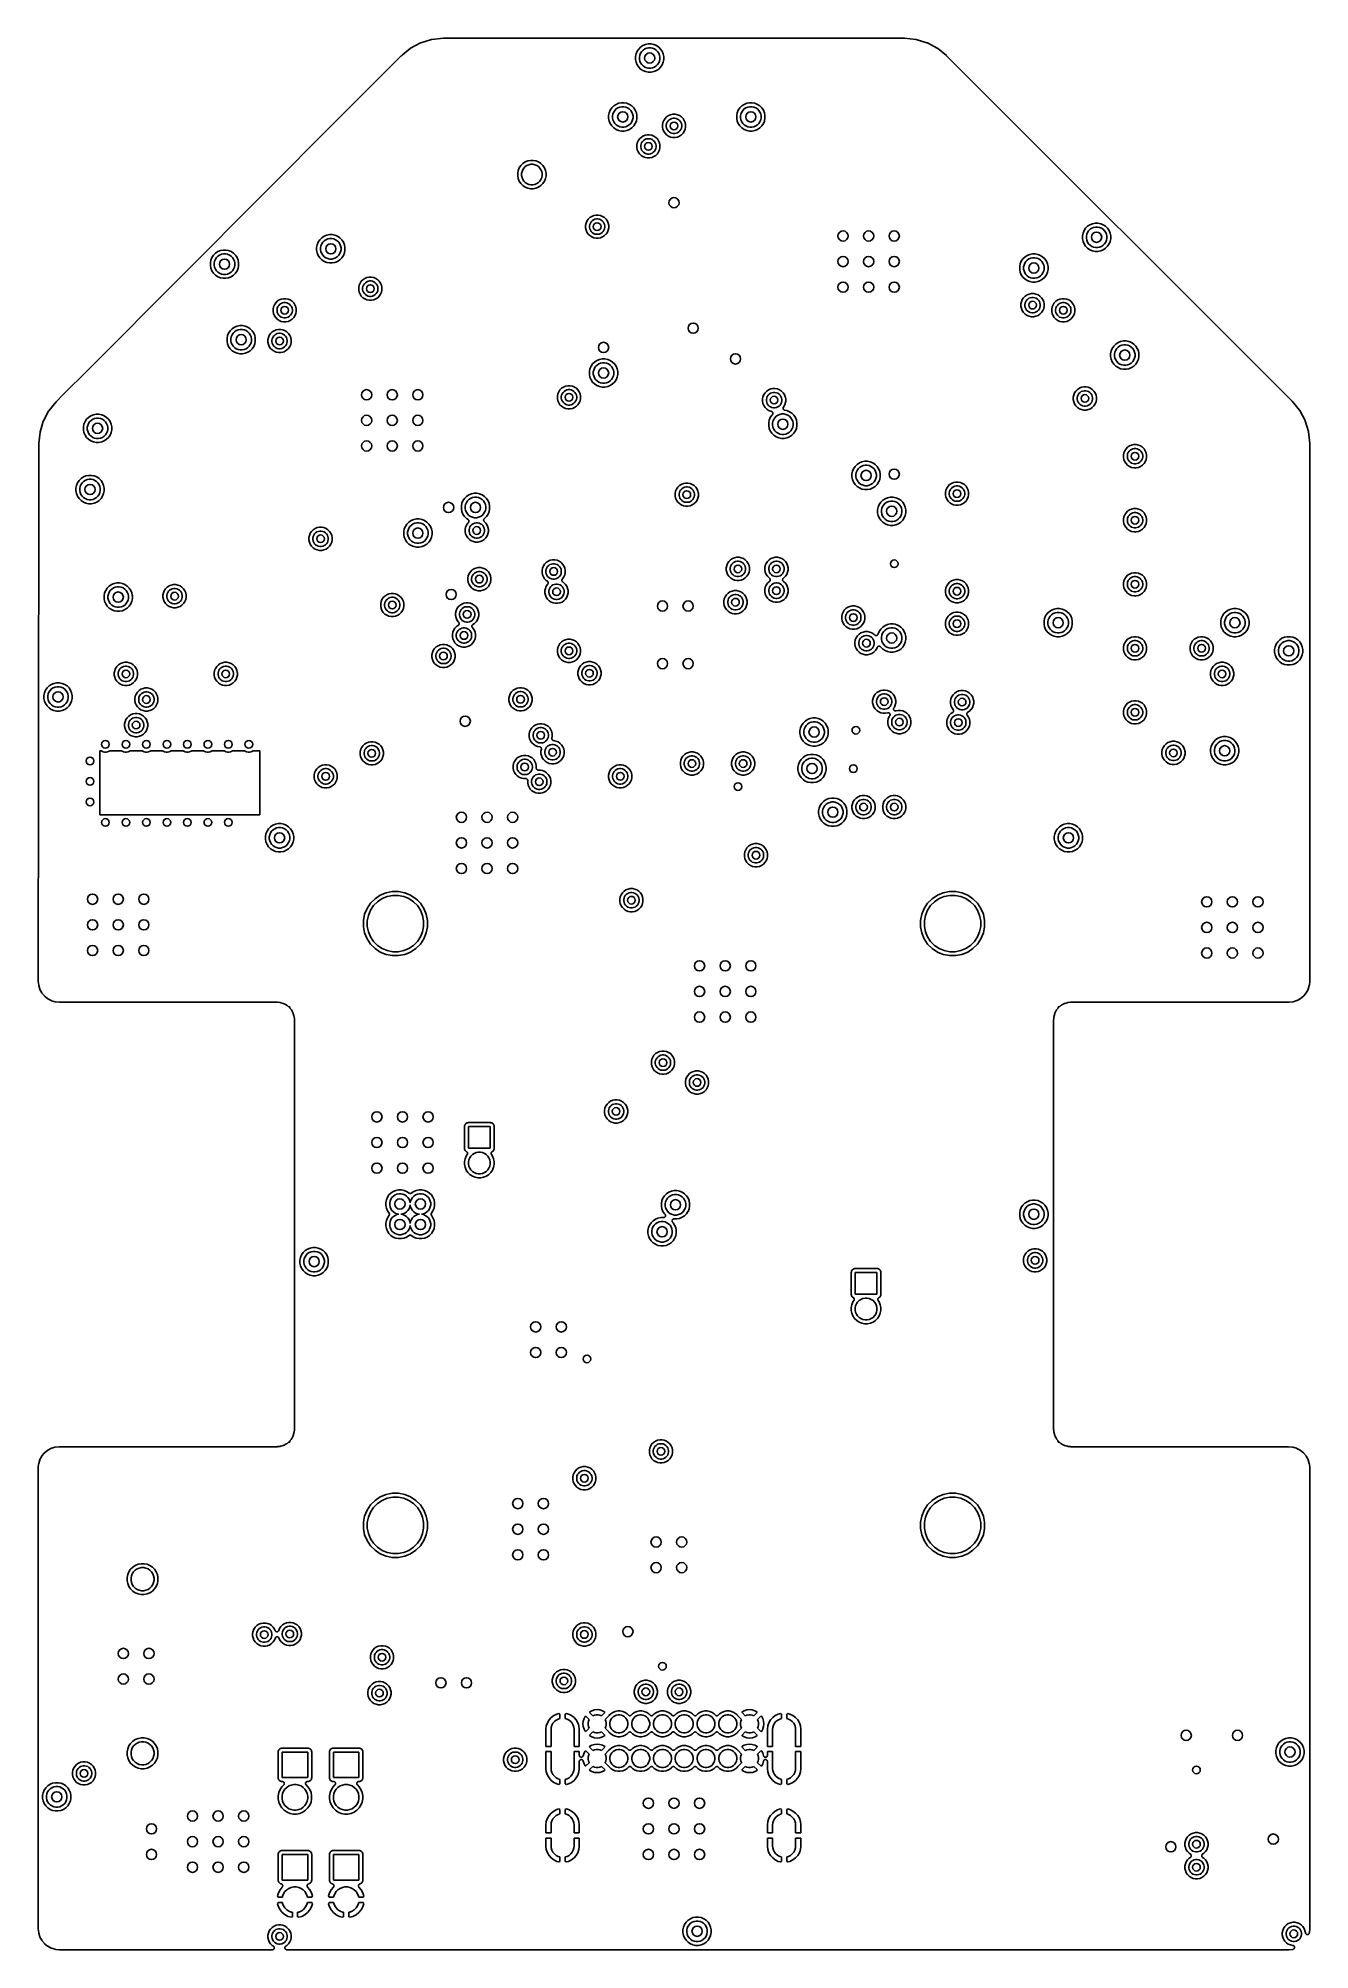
# Model space of a CAD drawing. Extents: x 0.48 to 2.43, y -7.79 to -4.85.
import ezdxf

# ---------------------------------------------------------------- set-up
doc = ezdxf.new("R2010")
doc.units = 0
doc.header["$MEASUREMENT"] = 0
doc.layers.add('BLACK', color=7, linetype='CONTINUOUS')

msp = doc.modelspace()

# ---------------------------------------------------------------- linework, layer by layer
at = {"layer": 'BLACK', "linetype": 'CONTINUOUS'}
for p, q in [((0.948311, -4.96591), (1.03736, -4.87663)), ((1.03736, -4.87663), (1.03739, -4.8766)), ((1.03739, -4.8766), (1.03749, -4.87652)), ((1.03749, -4.87652), (1.03758, -4.87643)), ((1.03758, -4.87643), (1.03912, -4.87517)), ((1.03912, -4.87516), (1.05129, -4.86517)), ((1.03912, -4.87517), (1.03912, -4.87516)), ((1.05129, -4.86517), (1.05132, -4.86515)), ((1.05132, -4.86515), (1.05155, -4.865)), ((1.05155, -4.865), (1.05177, -4.86485)), ((1.05177, -4.86485), (1.06698, -4.8567)), ((1.06698, -4.8567), (1.06701, -4.85668)), ((1.06701, -4.85668), (1.06727, -4.85657)), ((1.06727, -4.85657), (1.06752, -4.85647)), ((1.06752, -4.85647), (1.08401, -4.85143)), ((1.08401, -4.85143), (1.08405, -4.85141)), ((1.08401, -4.85143), (1.08401, -4.85143)), ((1.08401, -4.85143), (1.08401, -4.85143)), ((1.08405, -4.85141), (1.08432, -4.85136)), ((1.08432, -4.85136), (1.08459, -4.85131)), ((1.08459, -4.85131), (1.10223, -4.84952)), ((1.10223, -4.84952), (1.10227, -4.84952)), ((1.10227, -4.84952), (1.1024, -4.84952)), ((1.1024, -4.84952), (1.10253, -4.8495)), ((1.10253, -4.8495), (1.81054, -4.8495)), ((1.39838, -4.87358), (1.39754, -4.87778)), ((1.39754, -4.87778), (1.39754, -4.88206)), ((1.40002, -4.86962), (1.39838, -4.87358)), ((1.4024, -4.86606), (1.40002, -4.86962)), ((1.40543, -4.86303), (1.4024, -4.86606)), ((1.40354, -4.87837), (1.40415, -4.87533)), ((1.40354, -4.88147), (1.40354, -4.87837)), ((1.40415, -4.87533), (1.40534, -4.87246)), ((1.40534, -4.87246), (1.40706, -4.86988)), ((1.40899, -4.86065), (1.40543, -4.86303)), ((1.40706, -4.86988), (1.40925, -4.86769)), ((1.41295, -4.85901), (1.40899, -4.86065)), ((1.40925, -4.86769), (1.41183, -4.86597)), ((1.41183, -4.86597), (1.4147, -4.86478)), ((1.41715, -4.85817), (1.41295, -4.85901)), ((1.4147, -4.86478), (1.41774, -4.86417)), ((1.42143, -4.85817), (1.41715, -4.85817)), ((1.41774, -4.86417), (1.42084, -4.86417)), ((1.42084, -4.86417), (1.42388, -4.86478)), ((1.42563, -4.85901), (1.42143, -4.85817)), ((1.42388, -4.86478), (1.42675, -4.86597)), ((1.42959, -4.86065), (1.42563, -4.85901)), ((1.42675, -4.86597), (1.42933, -4.86769)), ((1.42933, -4.86769), (1.43152, -4.86988)), ((1.43315, -4.86303), (1.42959, -4.86065)), ((1.43152, -4.86988), (1.43325, -4.87246)), ((1.43618, -4.86606), (1.43315, -4.86303)), ((1.43325, -4.87246), (1.43443, -4.87533)), ((1.43443, -4.87533), (1.43504, -4.87837)), ((1.43504, -4.87837), (1.43504, -4.88147)), ((1.43856, -4.86962), (1.43618, -4.86606)), ((1.4402, -4.87358), (1.43856, -4.86962)), ((1.44104, -4.87778), (1.4402, -4.87358)), ((1.44104, -4.88206), (1.44104, -4.87778)), ((1.81054, -4.8495), (1.81058, -4.8495)), ((1.81058, -4.8495), (1.8107, -4.84952)), ((1.8107, -4.84952), (1.81083, -4.84952)), ((1.81083, -4.84952), (1.82849, -4.85125)), ((1.82849, -4.85125), (1.82849, -4.85125)), ((1.82849, -4.85125), (1.82849, -4.85125)), ((1.82849, -4.85125), (1.82853, -4.85125)), ((1.82853, -4.85125), (1.82879, -4.85131)), ((1.82879, -4.85131), (1.82906, -4.85136)), ((1.82906, -4.85136), (1.84557, -4.85635)), ((1.84557, -4.85635), (1.84561, -4.85636)), ((1.84561, -4.85636), (1.84586, -4.85647)), ((1.84586, -4.85647), (1.84612, -4.85657)), ((1.84612, -4.85657), (1.86135, -4.86467)), ((1.86135, -4.86467), (1.86135, -4.86467)), ((1.86135, -4.86467), (1.86135, -4.86467)), ((1.86135, -4.86467), (1.86139, -4.86469)), ((1.86139, -4.86469), (1.86161, -4.86485)), ((1.86161, -4.86485), (1.86184, -4.865)), ((1.86184, -4.865), (1.87558, -4.8762)), ((1.87558, -4.8762), (1.87561, -4.87623)), ((1.87561, -4.87623), (1.8757, -4.87632)), ((1.8757, -4.87632), (1.8758, -4.87641)), ((1.8758, -4.87641), (2.40683, -5.40744)), ((1.39754, -4.88206), (1.39838, -4.88626)), ((1.39838, -4.88626), (1.40002, -4.89022)), ((1.40002, -4.89022), (1.4024, -4.89378)), ((1.4024, -4.89378), (1.40543, -4.89681)), ((1.40415, -4.88451), (1.40354, -4.88147)), ((1.40534, -4.88738), (1.40415, -4.88451)), ((1.40706, -4.88996), (1.40534, -4.88738)), ((1.40543, -4.89681), (1.40899, -4.89919)), ((1.40925, -4.89215), (1.40706, -4.88996)), ((1.40899, -4.89919), (1.41295, -4.90083)), ((1.41183, -4.89388), (1.40925, -4.89215)), ((1.4147, -4.89506), (1.41183, -4.89388)), ((1.41295, -4.90083), (1.41715, -4.90167)), ((1.41774, -4.89567), (1.4147, -4.89506)), ((1.41715, -4.90167), (1.42143, -4.90167)), ((1.42084, -4.89567), (1.41774, -4.89567)), ((1.42388, -4.89506), (1.42084, -4.89567)), ((1.42143, -4.90167), (1.42563, -4.90083)), ((1.42675, -4.89388), (1.42388, -4.89506)), ((1.42563, -4.90083), (1.42959, -4.89919)), ((1.42933, -4.89215), (1.42675, -4.89388)), ((1.43152, -4.88996), (1.42933, -4.89215)), ((1.42959, -4.89919), (1.43315, -4.89681)), ((1.43325, -4.88738), (1.43152, -4.88996)), ((1.43315, -4.89681), (1.43618, -4.89378)), ((1.43443, -4.88451), (1.43325, -4.88738)), ((1.43504, -4.88147), (1.43443, -4.88451)), ((1.43618, -4.89378), (1.43856, -4.89022)), ((1.43856, -4.89022), (1.4402, -4.88626)), ((1.4402, -4.88626), (1.44104, -4.88206)), ((0.902766, -5.01158), (0.948309, -4.96592)), ((0.948309, -4.96592), (0.948311, -4.96591)), ((1.35704, -4.96413), (1.3562, -4.96833)), ((1.35868, -4.96017), (1.35704, -4.96413)), ((1.36106, -4.95661), (1.35868, -4.96017)), ((1.36409, -4.95358), (1.36106, -4.95661)), ((1.3622, -4.96892), (1.36281, -4.96588)), ((1.36281, -4.96588), (1.364, -4.96301)), ((1.364, -4.96301), (1.36572, -4.96043)), ((1.36765, -4.9512), (1.36409, -4.95358)), ((1.36572, -4.96043), (1.36791, -4.95824)), ((1.37161, -4.94956), (1.36765, -4.9512)), ((1.36791, -4.95824), (1.37049, -4.95652)), ((1.37049, -4.95652), (1.37336, -4.95533)), ((1.37581, -4.94872), (1.37161, -4.94956)), ((1.37336, -4.95533), (1.3764, -4.95472)), ((1.38009, -4.94872), (1.37581, -4.94872)), ((1.3764, -4.95472), (1.3795, -4.95472)), ((1.3795, -4.95472), (1.38255, -4.95533)), ((1.3843, -4.94956), (1.38009, -4.94872)), ((1.38255, -4.95533), (1.38541, -4.95652)), ((1.38825, -4.9512), (1.3843, -4.94956)), ((1.38541, -4.95652), (1.38799, -4.95824)), ((1.38799, -4.95824), (1.39019, -4.96043)), ((1.39182, -4.95358), (1.38825, -4.9512)), ((1.39019, -4.96043), (1.39191, -4.96301)), ((1.39485, -4.95661), (1.39182, -4.95358)), ((1.39191, -4.96301), (1.3931, -4.96588)), ((1.3931, -4.96588), (1.3937, -4.96892)), ((1.39723, -4.96017), (1.39485, -4.95661)), ((1.39887, -4.96413), (1.39723, -4.96017)), ((1.3997, -4.96833), (1.39887, -4.96413)), ((1.45494, -4.96644), (1.4515, -4.96713)), ((1.45845, -4.96644), (1.45494, -4.96644)), ((1.46189, -4.96713), (1.45845, -4.96644)), ((1.55389, -4.96413), (1.55306, -4.96833)), ((1.55553, -4.96017), (1.55389, -4.96413)), ((1.55791, -4.95661), (1.55553, -4.96017)), ((1.56094, -4.95358), (1.55791, -4.95661)), ((1.55906, -4.96892), (1.55966, -4.96588)), ((1.55966, -4.96588), (1.56085, -4.96301)), ((1.56085, -4.96301), (1.56257, -4.96043)), ((1.5645, -4.9512), (1.56094, -4.95358)), ((1.56257, -4.96043), (1.56476, -4.95824)), ((1.56846, -4.94956), (1.5645, -4.9512)), ((1.56476, -4.95824), (1.56734, -4.95652)), ((1.56734, -4.95652), (1.57021, -4.95533)), ((1.57266, -4.94872), (1.56846, -4.94956)), ((1.57021, -4.95533), (1.57325, -4.95472)), ((1.57695, -4.94872), (1.57266, -4.94872)), ((1.57325, -4.95472), (1.57635, -4.95472)), ((1.57635, -4.95472), (1.5794, -4.95533)), ((1.58115, -4.94956), (1.57695, -4.94872)), ((1.5794, -4.95533), (1.58226, -4.95652)), ((1.5851, -4.9512), (1.58115, -4.94956)), ((1.58226, -4.95652), (1.58484, -4.95824)), ((1.58484, -4.95824), (1.58704, -4.96043)), ((1.58867, -4.95358), (1.5851, -4.9512)), ((1.58704, -4.96043), (1.58876, -4.96301)), ((1.5917, -4.95661), (1.58867, -4.95358)), ((1.58876, -4.96301), (1.58995, -4.96588)), ((1.58995, -4.96588), (1.59055, -4.96892)), ((1.59408, -4.96017), (1.5917, -4.95661)), ((1.59572, -4.96413), (1.59408, -4.96017)), ((1.59655, -4.96833), (1.59572, -4.96413)), ((1.3562, -4.96833), (1.3562, -4.97261)), ((1.3562, -4.97261), (1.35704, -4.97682)), ((1.35704, -4.97682), (1.35868, -4.98077)), ((1.35868, -4.98077), (1.36106, -4.98434)), ((1.36106, -4.98434), (1.36409, -4.98737)), ((1.3622, -4.97202), (1.3622, -4.96892)), ((1.36281, -4.97507), (1.3622, -4.97202)), ((1.364, -4.97793), (1.36281, -4.97507)), ((1.36572, -4.98051), (1.364, -4.97793)), ((1.36409, -4.98737), (1.36765, -4.98975)), ((1.36791, -4.9827), (1.36572, -4.98051)), ((1.36765, -4.98975), (1.37161, -4.99138)), ((1.37049, -4.98443), (1.36791, -4.9827)), ((1.37336, -4.98562), (1.37049, -4.98443)), ((1.37161, -4.99138), (1.37581, -4.99222)), ((1.3764, -4.98622), (1.37336, -4.98562)), ((1.37581, -4.99222), (1.38009, -4.99222)), ((1.3795, -4.98622), (1.3764, -4.98622)), ((1.38255, -4.98562), (1.3795, -4.98622)), ((1.38009, -4.99222), (1.3843, -4.99138)), ((1.38541, -4.98443), (1.38255, -4.98562)), ((1.3843, -4.99138), (1.38825, -4.98975)), ((1.38799, -4.9827), (1.38541, -4.98443)), ((1.39019, -4.98051), (1.38799, -4.9827)), ((1.38825, -4.98975), (1.39182, -4.98737)), ((1.39191, -4.97793), (1.39019, -4.98051)), ((1.39182, -4.98737), (1.39485, -4.98434)), ((1.3931, -4.97507), (1.39191, -4.97793)), ((1.3937, -4.97202), (1.3931, -4.97507)), ((1.3937, -4.96892), (1.3937, -4.97202)), ((1.39485, -4.98434), (1.39723, -4.98077)), ((1.39723, -4.98077), (1.39887, -4.97682)), ((1.39887, -4.97682), (1.3997, -4.97261)), ((1.3997, -4.97261), (1.3997, -4.96833)), ((1.43957, -4.97906), (1.43888, -4.9825)), ((1.43888, -4.9825), (1.43888, -4.98601)), ((1.43888, -4.98601), (1.43957, -4.98945)), ((1.44091, -4.97582), (1.43957, -4.97906)), ((1.43957, -4.98945), (1.44091, -4.99269)), ((1.44286, -4.9729), (1.44091, -4.97582)), ((1.44091, -4.99269), (1.44286, -4.99561)), ((1.44534, -4.97042), (1.44286, -4.9729)), ((1.44286, -4.99561), (1.44534, -4.99809)), ((1.44488, -4.98309), (1.44534, -4.98081)), ((1.44488, -4.98542), (1.44488, -4.98309)), ((1.44534, -4.9877), (1.44488, -4.98542)), ((1.44826, -4.96847), (1.44534, -4.97042)), ((1.44534, -4.98081), (1.44623, -4.97866)), ((1.44623, -4.98985), (1.44534, -4.9877)), ((1.44623, -4.97866), (1.44752, -4.97672)), ((1.44752, -4.99178), (1.44623, -4.98985)), ((1.44752, -4.97672), (1.44916, -4.97508)), ((1.44916, -4.99343), (1.44752, -4.99178)), ((1.4515, -4.96713), (1.44826, -4.96847)), ((1.44916, -4.97508), (1.4511, -4.97379)), ((1.4511, -4.99472), (1.44916, -4.99343)), ((1.4511, -4.97379), (1.45325, -4.97289)), ((1.45325, -4.99561), (1.4511, -4.99472)), ((1.45325, -4.97289), (1.45553, -4.97244)), ((1.45553, -4.99606), (1.45325, -4.99561)), ((1.45553, -4.97244), (1.45786, -4.97244)), ((1.45786, -4.97244), (1.46014, -4.97289)), ((1.46014, -4.99561), (1.45786, -4.99606)), ((1.46014, -4.97289), (1.46229, -4.97379)), ((1.46229, -4.99472), (1.46014, -4.99561)), ((1.46513, -4.96847), (1.46189, -4.96713)), ((1.46229, -4.97379), (1.46422, -4.97508)), ((1.46422, -4.99343), (1.46229, -4.99472)), ((1.46422, -4.97508), (1.46587, -4.97672)), ((1.46587, -4.99178), (1.46422, -4.99343)), ((1.46805, -4.97042), (1.46513, -4.96847)), ((1.46587, -4.97672), (1.46716, -4.97866)), ((1.46716, -4.98985), (1.46587, -4.99178)), ((1.46716, -4.97866), (1.46805, -4.98081)), ((1.46805, -4.9877), (1.46716, -4.98985)), ((1.47053, -4.9729), (1.46805, -4.97042)), ((1.46805, -4.98081), (1.4685, -4.98309)), ((1.4685, -4.98542), (1.46805, -4.9877)), ((1.46805, -4.99809), (1.47053, -4.99561)), ((1.4685, -4.98309), (1.4685, -4.98542)), ((1.47248, -4.97582), (1.47053, -4.9729)), ((1.47053, -4.99561), (1.47248, -4.99269)), ((1.47382, -4.97906), (1.47248, -4.97582)), ((1.47248, -4.99269), (1.47382, -4.98945)), ((1.4745, -4.9825), (1.47382, -4.97906)), ((1.47382, -4.98945), (1.4745, -4.98601)), ((1.4745, -4.98601), (1.4745, -4.9825)), ((1.55306, -4.96833), (1.55306, -4.97261)), ((1.55306, -4.97261), (1.55389, -4.97682)), ((1.55389, -4.97682), (1.55553, -4.98077)), ((1.55553, -4.98077), (1.55791, -4.98434)), ((1.55791, -4.98434), (1.56094, -4.98737)), ((1.55906, -4.97202), (1.55906, -4.96892)), ((1.55966, -4.97507), (1.55906, -4.97202)), ((1.56085, -4.97793), (1.55966, -4.97507)), ((1.56257, -4.98051), (1.56085, -4.97793)), ((1.56094, -4.98737), (1.5645, -4.98975)), ((1.56476, -4.9827), (1.56257, -4.98051)), ((1.5645, -4.98975), (1.56846, -4.99138)), ((1.56734, -4.98443), (1.56476, -4.9827)), ((1.57021, -4.98562), (1.56734, -4.98443)), ((1.56846, -4.99138), (1.57266, -4.99222)), ((1.57325, -4.98622), (1.57021, -4.98562)), ((1.57266, -4.99222), (1.57695, -4.99222)), ((1.57635, -4.98622), (1.57325, -4.98622)), ((1.5794, -4.98562), (1.57635, -4.98622)), ((1.57695, -4.99222), (1.58115, -4.99138)), ((1.58226, -4.98443), (1.5794, -4.98562)), ((1.58115, -4.99138), (1.5851, -4.98975)), ((1.58484, -4.9827), (1.58226, -4.98443)), ((1.58704, -4.98051), (1.58484, -4.9827)), ((1.5851, -4.98975), (1.58867, -4.98737)), ((1.58876, -4.97793), (1.58704, -4.98051)), ((1.58867, -4.98737), (1.5917, -4.98434)), ((1.58995, -4.97507), (1.58876, -4.97793)), ((1.59055, -4.97202), (1.58995, -4.97507)), ((1.59055, -4.96892), (1.59055, -4.97202)), ((1.5917, -4.98434), (1.59408, -4.98077)), ((1.59408, -4.98077), (1.59572, -4.97682)), ((1.59572, -4.97682), (1.59655, -4.97261)), ((1.59655, -4.97261), (1.59655, -4.96833)), ((0.859959, -5.0545), (0.902766, -5.01158)), ((1.4002, -5.01055), (1.39951, -5.01399)), ((1.39951, -5.01399), (1.39951, -5.0175)), ((1.39951, -5.0175), (1.4002, -5.02094)), ((1.40154, -5.00731), (1.4002, -5.01055)), ((1.4002, -5.02094), (1.40154, -5.02418)), ((1.40349, -5.00439), (1.40154, -5.00731)), ((1.40154, -5.02418), (1.40349, -5.0271)), ((1.40597, -5.00191), (1.40349, -5.00439)), ((1.40551, -5.01458), (1.40597, -5.0123)), ((1.40551, -5.01691), (1.40551, -5.01458)), ((1.40597, -5.01919), (1.40551, -5.01691)), ((1.40889, -4.99996), (1.40597, -5.00191)), ((1.40597, -5.0123), (1.40686, -5.01015)), ((1.40686, -5.02134), (1.40597, -5.01919)), ((1.40686, -5.01015), (1.40815, -5.00822)), ((1.40815, -5.02328), (1.40686, -5.02134)), ((1.40815, -5.00822), (1.40979, -5.00657)), ((1.40979, -5.02492), (1.40815, -5.02328)), ((1.41213, -4.99862), (1.40889, -4.99996)), ((1.40979, -5.00657), (1.41173, -5.00528)), ((1.41173, -5.02621), (1.40979, -5.02492)), ((1.41173, -5.00528), (1.41388, -5.00439)), ((1.41557, -4.99794), (1.41213, -4.99862)), ((1.41388, -5.00439), (1.41616, -5.00394)), ((1.41908, -4.99794), (1.41557, -4.99794)), ((1.41616, -5.00394), (1.41849, -5.00394)), ((1.41849, -5.00394), (1.42077, -5.00439)), ((1.42252, -4.99862), (1.41908, -4.99794)), ((1.42077, -5.00439), (1.42292, -5.00528)), ((1.42576, -4.99996), (1.42252, -4.99862)), ((1.42292, -5.00528), (1.42485, -5.00657)), ((1.42485, -5.02492), (1.42292, -5.02621)), ((1.42485, -5.00657), (1.4265, -5.00822)), ((1.4265, -5.02328), (1.42485, -5.02492)), ((1.42868, -5.00191), (1.42576, -4.99996)), ((1.4265, -5.00822), (1.42779, -5.01015)), ((1.42779, -5.02134), (1.4265, -5.02328)), ((1.42779, -5.01015), (1.42868, -5.0123)), ((1.42868, -5.01919), (1.42779, -5.02134)), ((1.43116, -5.00439), (1.42868, -5.00191)), ((1.42868, -5.0123), (1.42913, -5.01458)), ((1.42913, -5.01691), (1.42868, -5.01919)), ((1.42913, -5.01458), (1.42913, -5.01691)), ((1.43311, -5.00731), (1.43116, -5.00439)), ((1.43116, -5.0271), (1.43311, -5.02418)), ((1.43445, -5.01055), (1.43311, -5.00731)), ((1.43311, -5.02418), (1.43445, -5.02094)), ((1.43513, -5.01399), (1.43445, -5.01055)), ((1.43445, -5.02094), (1.43513, -5.0175)), ((1.43513, -5.0175), (1.43513, -5.01399)), ((1.44534, -4.99809), (1.44826, -5.00004)), ((1.44826, -5.00004), (1.4515, -5.00138)), ((1.4515, -5.00138), (1.45494, -5.00206)), ((1.45494, -5.00206), (1.45845, -5.00206)), ((1.45786, -4.99606), (1.45553, -4.99606)), ((1.45845, -5.00206), (1.46189, -5.00138)), ((1.46189, -5.00138), (1.46513, -5.00004)), ((1.46513, -5.00004), (1.46805, -4.99809)), ((0.779665, -5.135), (0.859959, -5.0545)), ((1.21728, -5.05271), (1.21644, -5.05691)), ((1.21892, -5.04875), (1.21728, -5.05271)), ((1.2213, -5.04519), (1.21892, -5.04875)), ((1.22433, -5.04216), (1.2213, -5.04519)), ((1.22244, -5.0575), (1.22305, -5.05446)), ((1.22305, -5.05446), (1.22423, -5.0516)), ((1.22423, -5.0516), (1.22596, -5.04902)), ((1.22789, -5.03978), (1.22433, -5.04216)), ((1.22596, -5.04902), (1.22815, -5.04682)), ((1.23185, -5.03814), (1.22789, -5.03978)), ((1.22815, -5.04682), (1.23073, -5.0451)), ((1.23073, -5.0451), (1.2336, -5.04391)), ((1.23605, -5.03731), (1.23185, -5.03814)), ((1.2336, -5.04391), (1.23664, -5.04331)), ((1.24033, -5.03731), (1.23605, -5.03731)), ((1.23664, -5.04331), (1.23974, -5.04331)), ((1.23974, -5.04331), (1.24278, -5.04391)), ((1.24453, -5.03814), (1.24033, -5.03731)), ((1.24278, -5.04391), (1.24565, -5.0451)), ((1.24849, -5.03978), (1.24453, -5.03814)), ((1.24565, -5.0451), (1.24823, -5.04682)), ((1.24823, -5.04682), (1.25042, -5.04902)), ((1.25205, -5.04216), (1.24849, -5.03978)), ((1.25042, -5.04902), (1.25214, -5.0516)), ((1.25508, -5.04519), (1.25205, -5.04216)), ((1.25214, -5.0516), (1.25333, -5.05446)), ((1.25333, -5.05446), (1.25394, -5.0575)), ((1.25746, -5.04875), (1.25508, -5.04519)), ((1.2591, -5.05271), (1.25746, -5.04875)), ((1.25994, -5.05691), (1.2591, -5.05271)), ((1.40349, -5.0271), (1.40597, -5.02958)), ((1.40597, -5.02958), (1.40889, -5.03153)), ((1.40889, -5.03153), (1.41213, -5.03287)), ((1.41388, -5.02711), (1.41173, -5.02621)), ((1.41213, -5.03287), (1.41557, -5.03356)), ((1.41616, -5.02756), (1.41388, -5.02711)), ((1.41557, -5.03356), (1.41908, -5.03356)), ((1.41849, -5.02756), (1.41616, -5.02756)), ((1.42077, -5.02711), (1.41849, -5.02756)), ((1.41908, -5.03356), (1.42252, -5.03287)), ((1.42292, -5.02621), (1.42077, -5.02711)), ((1.42252, -5.03287), (1.42576, -5.03153)), ((1.42576, -5.03153), (1.42868, -5.02958)), ((1.42868, -5.02958), (1.43116, -5.0271)), ((1.21644, -5.05691), (1.21644, -5.0612)), ((1.21644, -5.0612), (1.21728, -5.0654)), ((1.21728, -5.0654), (1.21892, -5.06936)), ((1.21892, -5.06936), (1.2213, -5.07292)), ((1.2213, -5.07292), (1.22433, -5.07595)), ((1.22244, -5.06061), (1.22244, -5.0575)), ((1.22305, -5.06365), (1.22244, -5.06061)), ((1.22423, -5.06651), (1.22305, -5.06365)), ((1.22596, -5.06909), (1.22423, -5.06651)), ((1.22433, -5.07595), (1.22789, -5.07833)), ((1.22815, -5.07129), (1.22596, -5.06909)), ((1.22789, -5.07833), (1.23185, -5.07997)), ((1.23073, -5.07301), (1.22815, -5.07129)), ((1.2336, -5.0742), (1.23073, -5.07301)), ((1.23185, -5.07997), (1.23605, -5.0808)), ((1.23664, -5.0748), (1.2336, -5.0742)), ((1.23605, -5.0808), (1.24033, -5.0808)), ((1.23974, -5.0748), (1.23664, -5.0748)), ((1.24278, -5.0742), (1.23974, -5.0748)), ((1.24033, -5.0808), (1.24453, -5.07997)), ((1.24565, -5.07301), (1.24278, -5.0742)), ((1.24453, -5.07997), (1.24849, -5.07833)), ((1.24823, -5.07129), (1.24565, -5.07301)), ((1.25042, -5.06909), (1.24823, -5.07129)), ((1.24849, -5.07833), (1.25205, -5.07595)), ((1.25214, -5.06651), (1.25042, -5.06909)), ((1.25205, -5.07595), (1.25508, -5.07292)), ((1.25333, -5.06365), (1.25214, -5.06651)), ((1.25394, -5.06061), (1.25333, -5.06365)), ((1.25394, -5.0575), (1.25394, -5.06061)), ((1.25508, -5.07292), (1.25746, -5.06936)), ((1.25746, -5.06936), (1.2591, -5.0654)), ((1.2591, -5.0654), (1.25994, -5.0612)), ((1.25994, -5.0612), (1.25994, -5.05691)), ((0.746086, -5.16867), (0.779665, -5.135)), ((1.32146, -5.13398), (1.32077, -5.13742)), ((1.32077, -5.13742), (1.32077, -5.14093)), ((1.32077, -5.14093), (1.32146, -5.14437)), ((1.3228, -5.13074), (1.32146, -5.13398)), ((1.32475, -5.12782), (1.3228, -5.13074)), ((1.32723, -5.12534), (1.32475, -5.12782)), ((1.32677, -5.13801), (1.32723, -5.13573)), ((1.32677, -5.14034), (1.32677, -5.13801)), ((1.32723, -5.14262), (1.32677, -5.14034)), ((1.33015, -5.12339), (1.32723, -5.12534)), ((1.32723, -5.13573), (1.32812, -5.13358)), ((1.32812, -5.14477), (1.32723, -5.14262)), ((1.32812, -5.13358), (1.32941, -5.13164)), ((1.32941, -5.13164), (1.33105, -5.13)), ((1.33339, -5.12205), (1.33015, -5.12339)), ((1.33105, -5.13), (1.33299, -5.12871)), ((1.33299, -5.12871), (1.33514, -5.12782)), ((1.33683, -5.12136), (1.33339, -5.12205)), ((1.33514, -5.12782), (1.33742, -5.12736)), ((1.34034, -5.12136), (1.33683, -5.12136)), ((1.33742, -5.12736), (1.33975, -5.12736)), ((1.33975, -5.12736), (1.34203, -5.12782)), ((1.34378, -5.12205), (1.34034, -5.12136)), ((1.34203, -5.12782), (1.34418, -5.12871)), ((1.34702, -5.12339), (1.34378, -5.12205)), ((1.34418, -5.12871), (1.34611, -5.13)), ((1.34611, -5.13), (1.34776, -5.13164)), ((1.34994, -5.12534), (1.34702, -5.12339)), ((1.34776, -5.13164), (1.34905, -5.13358)), ((1.34905, -5.13358), (1.34994, -5.13573)), ((1.34994, -5.14262), (1.34905, -5.14477)), ((1.35242, -5.12782), (1.34994, -5.12534)), ((1.34994, -5.13573), (1.35039, -5.13801)), ((1.35039, -5.14034), (1.34994, -5.14262)), ((1.35039, -5.13801), (1.35039, -5.14034)), ((1.35437, -5.13074), (1.35242, -5.12782)), ((1.35571, -5.13398), (1.35437, -5.13074)), ((1.35639, -5.13742), (1.35571, -5.13398)), ((1.35571, -5.14437), (1.35639, -5.14093)), ((1.35639, -5.14093), (1.35639, -5.13742)), ((2.08941, -5.14165), (2.08703, -5.14521)), ((2.09244, -5.13862), (2.08941, -5.14165)), ((2.096, -5.13624), (2.09244, -5.13862)), ((2.09996, -5.1346), (2.096, -5.13624)), ((2.09626, -5.14328), (2.09884, -5.14156)), ((2.09884, -5.14156), (2.10171, -5.14037)), ((2.10416, -5.13376), (2.09996, -5.1346)), ((2.10171, -5.14037), (2.10475, -5.13976)), ((2.10844, -5.13376), (2.10416, -5.13376)), ((2.10475, -5.13976), (2.10785, -5.13976)), ((2.10785, -5.13976), (2.11089, -5.14037)), ((2.11264, -5.1346), (2.10844, -5.13376)), ((2.11089, -5.14037), (2.11376, -5.14156)), ((2.1166, -5.13624), (2.11264, -5.1346)), ((2.11376, -5.14156), (2.11634, -5.14328)), ((2.12016, -5.13862), (2.1166, -5.13624)), ((2.12319, -5.14165), (2.12016, -5.13862)), ((2.12557, -5.14521), (2.12319, -5.14165)), ((0.722526, -5.19229), (0.746086, -5.16867)), ((0.908222, -5.16688), (0.907386, -5.17109)), ((0.907386, -5.17109), (0.907386, -5.17537)), ((0.909861, -5.16293), (0.908222, -5.16688)), ((0.912241, -5.15936), (0.909861, -5.16293)), ((0.91527, -5.15634), (0.912241, -5.15936)), ((0.913386, -5.17168), (0.913991, -5.16863)), ((0.913386, -5.17478), (0.913386, -5.17168)), ((0.913991, -5.16863), (0.915178, -5.16577)), ((0.915178, -5.16577), (0.916902, -5.16319)), ((0.918832, -5.15396), (0.91527, -5.15634)), ((0.916902, -5.16319), (0.919095, -5.161)), ((0.92279, -5.15232), (0.918832, -5.15396)), ((0.919095, -5.161), (0.921674, -5.15927)), ((0.921674, -5.15927), (0.92454, -5.15809)), ((0.926992, -5.15148), (0.92279, -5.15232)), ((0.92454, -5.15809), (0.927583, -5.15748)), ((0.931276, -5.15148), (0.926992, -5.15148)), ((0.927583, -5.15748), (0.930685, -5.15748)), ((0.930685, -5.15748), (0.933727, -5.15809)), ((0.935478, -5.15232), (0.931276, -5.15148)), ((0.933727, -5.15809), (0.936593, -5.15927)), ((0.939435, -5.15396), (0.935478, -5.15232)), ((0.936593, -5.15927), (0.939173, -5.161)), ((0.939173, -5.161), (0.941366, -5.16319)), ((0.942997, -5.15634), (0.939435, -5.15396)), ((0.941366, -5.16319), (0.94309, -5.16577)), ((0.946027, -5.15936), (0.942997, -5.15634)), ((0.94309, -5.16577), (0.944277, -5.16863)), ((0.944277, -5.16863), (0.944882, -5.17168)), ((0.944882, -5.17168), (0.944882, -5.17478)), ((0.948407, -5.16293), (0.946027, -5.15936)), ((0.950046, -5.16688), (0.948407, -5.16293)), ((0.950882, -5.17109), (0.950046, -5.16688)), ((0.950882, -5.17537), (0.950882, -5.17109)), ((1.32146, -5.14437), (1.3228, -5.14761)), ((1.3228, -5.14761), (1.32475, -5.15053)), ((1.32475, -5.15053), (1.32723, -5.15301)), ((1.32723, -5.15301), (1.33015, -5.15496)), ((1.32941, -5.1467), (1.32812, -5.14477)), ((1.33105, -5.14835), (1.32941, -5.1467)), ((1.33015, -5.15496), (1.33339, -5.1563)), ((1.33299, -5.14964), (1.33105, -5.14835)), ((1.33514, -5.15053), (1.33299, -5.14964)), ((1.33339, -5.1563), (1.33683, -5.15698)), ((1.33742, -5.15098), (1.33514, -5.15053)), ((1.33683, -5.15698), (1.34034, -5.15698)), ((1.33975, -5.15098), (1.33742, -5.15098)), ((1.34203, -5.15053), (1.33975, -5.15098)), ((1.34034, -5.15698), (1.34378, -5.1563)), ((1.34418, -5.14964), (1.34203, -5.15053)), ((1.34378, -5.1563), (1.34702, -5.15496)), ((1.34611, -5.14835), (1.34418, -5.14964)), ((1.34776, -5.1467), (1.34611, -5.14835)), ((1.34702, -5.15496), (1.34994, -5.15301)), ((1.34905, -5.14477), (1.34776, -5.1467)), ((1.34994, -5.15301), (1.35199, -5.15095)), ((1.35199, -5.15095), (1.35242, -5.15053)), ((1.35199, -5.15095), (1.35199, -5.15095)), ((1.35242, -5.15053), (1.35437, -5.14761)), ((1.35437, -5.14761), (1.35571, -5.14437)), ((2.08539, -5.14917), (2.08455, -5.15337)), ((2.08455, -5.15337), (2.08455, -5.15765)), ((2.08455, -5.15765), (2.08539, -5.16186)), ((2.08703, -5.14521), (2.08539, -5.14917)), ((2.08539, -5.16186), (2.08703, -5.16581)), ((2.08703, -5.16581), (2.08941, -5.16938)), ((2.08941, -5.16938), (2.09244, -5.1724)), ((2.09055, -5.15396), (2.09116, -5.15092)), ((2.09055, -5.15706), (2.09055, -5.15396)), ((2.09116, -5.16011), (2.09055, -5.15706)), ((2.09116, -5.15092), (2.09234, -5.14805)), ((2.09234, -5.16297), (2.09116, -5.16011)), ((2.09234, -5.14805), (2.09407, -5.14547)), ((2.09407, -5.16555), (2.09234, -5.16297)), ((2.09407, -5.14547), (2.09626, -5.14328)), ((2.09626, -5.16774), (2.09407, -5.16555)), ((2.09884, -5.16947), (2.09626, -5.16774)), ((2.10171, -5.17065), (2.09884, -5.16947)), ((2.10475, -5.17126), (2.10171, -5.17065)), ((2.10785, -5.17126), (2.10475, -5.17126)), ((2.11089, -5.17065), (2.10785, -5.17126)), ((2.11376, -5.16947), (2.11089, -5.17065)), ((2.11634, -5.16774), (2.11376, -5.16947)), ((2.11634, -5.14328), (2.11853, -5.14547)), ((2.11853, -5.16555), (2.11634, -5.16774)), ((2.11853, -5.14547), (2.12025, -5.14805)), ((2.12025, -5.16297), (2.11853, -5.16555)), ((2.12016, -5.1724), (2.12319, -5.16938)), ((2.12025, -5.14805), (2.12144, -5.15092)), ((2.12144, -5.16011), (2.12025, -5.16297)), ((2.12144, -5.15092), (2.12205, -5.15396)), ((2.12205, -5.15706), (2.12144, -5.16011)), ((2.12205, -5.15396), (2.12205, -5.15706)), ((2.12319, -5.16938), (2.12557, -5.16581)), ((2.12721, -5.14917), (2.12557, -5.14521)), ((2.12557, -5.16581), (2.12721, -5.16186)), ((2.12805, -5.15337), (2.12721, -5.14917)), ((2.12721, -5.16186), (2.12805, -5.15765)), ((2.12805, -5.15765), (2.12805, -5.15337)), ((0.684559, -5.23036), (0.722526, -5.19229)), ((0.722526, -5.19229), (0.722526, -5.19229)), ((0.744836, -5.19051), (0.744, -5.19471)), ((0.744, -5.19471), (0.744, -5.19899)), ((0.744, -5.19899), (0.744836, -5.20319)), ((0.746475, -5.18655), (0.744836, -5.19051)), ((0.748855, -5.18299), (0.746475, -5.18655)), ((0.751884, -5.17996), (0.748855, -5.18299)), ((0.75, -5.1953), (0.750605, -5.19226)), ((0.75, -5.1984), (0.75, -5.1953)), ((0.750605, -5.20144), (0.75, -5.1984)), ((0.750605, -5.19226), (0.751792, -5.18939)), ((0.751792, -5.20431), (0.750605, -5.20144)), ((0.751792, -5.18939), (0.753516, -5.18681)), ((0.755446, -5.17758), (0.751884, -5.17996)), ((0.753516, -5.18681), (0.755709, -5.18462)), ((0.759404, -5.17594), (0.755446, -5.17758)), ((0.755709, -5.18462), (0.758289, -5.18289)), ((0.758289, -5.18289), (0.761154, -5.18171)), ((0.763606, -5.1751), (0.759404, -5.17594)), ((0.761154, -5.18171), (0.764197, -5.1811)), ((0.76789, -5.1751), (0.763606, -5.1751)), ((0.764197, -5.1811), (0.767299, -5.1811)), ((0.767299, -5.1811), (0.770342, -5.18171)), ((0.772092, -5.17594), (0.76789, -5.1751)), ((0.770342, -5.18171), (0.773208, -5.18289)), ((0.77605, -5.17758), (0.772092, -5.17594)), ((0.773208, -5.18289), (0.775787, -5.18462)), ((0.775787, -5.18462), (0.77798, -5.18681)), ((0.779612, -5.17996), (0.77605, -5.17758)), ((0.77798, -5.18681), (0.779704, -5.18939)), ((0.782641, -5.18299), (0.779612, -5.17996)), ((0.779704, -5.18939), (0.780891, -5.19226)), ((0.780891, -5.20144), (0.779704, -5.20431)), ((0.780891, -5.19226), (0.781496, -5.1953)), ((0.781496, -5.1984), (0.780891, -5.20144)), ((0.781496, -5.1953), (0.781496, -5.1984)), ((0.785021, -5.18655), (0.782641, -5.18299)), ((0.78666, -5.19051), (0.785021, -5.18655)), ((0.787496, -5.19471), (0.78666, -5.19051)), ((0.78666, -5.20319), (0.787349, -5.19973)), ((0.787349, -5.19973), (0.787496, -5.19899)), ((0.787349, -5.19973), (0.787349, -5.19973)), ((0.787496, -5.19899), (0.787496, -5.19471)), ((0.907386, -5.17537), (0.908222, -5.17957)), ((0.908222, -5.17957), (0.909861, -5.18353)), ((0.909861, -5.18353), (0.912241, -5.18709)), ((0.912241, -5.18709), (0.91527, -5.19012)), ((0.913991, -5.17782), (0.913386, -5.17478)), ((0.915178, -5.18069), (0.913991, -5.17782)), ((0.916902, -5.18327), (0.915178, -5.18069)), ((0.91527, -5.19012), (0.918832, -5.1925)), ((0.919095, -5.18546), (0.916902, -5.18327)), ((0.918832, -5.1925), (0.92279, -5.19414)), ((0.921674, -5.18718), (0.919095, -5.18546)), ((0.92454, -5.18837), (0.921674, -5.18718)), ((0.92279, -5.19414), (0.926992, -5.19498)), ((0.927583, -5.18898), (0.92454, -5.18837)), ((0.926992, -5.19498), (0.931276, -5.19498)), ((0.930685, -5.18898), (0.927583, -5.18898)), ((0.933727, -5.18837), (0.930685, -5.18898)), ((0.931276, -5.19498), (0.935478, -5.19414)), ((0.936593, -5.18718), (0.933727, -5.18837)), ((0.935478, -5.19414), (0.939435, -5.1925)), ((0.939173, -5.18546), (0.936593, -5.18718)), ((0.941366, -5.18327), (0.939173, -5.18546)), ((0.939435, -5.1925), (0.942997, -5.19012)), ((0.94309, -5.18069), (0.941366, -5.18327)), ((0.942997, -5.19012), (0.946027, -5.18709)), ((0.944277, -5.17782), (0.94309, -5.18069)), ((0.944882, -5.17478), (0.944277, -5.17782)), ((0.946027, -5.18709), (0.948407, -5.18353)), ((0.948407, -5.18353), (0.950046, -5.17957)), ((0.950046, -5.17957), (0.950882, -5.17537)), ((1.98893, -5.19641), (1.98809, -5.20061)), ((1.98809, -5.20061), (1.98809, -5.2049)), ((1.99057, -5.19245), (1.98893, -5.19641)), ((1.99295, -5.18889), (1.99057, -5.19245)), ((1.99598, -5.18586), (1.99295, -5.18889)), ((1.99409, -5.2012), (1.9947, -5.19816)), ((1.99409, -5.20431), (1.99409, -5.2012)), ((1.9947, -5.19816), (1.99589, -5.1953)), ((1.99589, -5.1953), (1.99761, -5.19272)), ((1.99954, -5.18348), (1.99598, -5.18586)), ((1.99761, -5.19272), (1.9998, -5.19052)), ((2.0035, -5.18184), (1.99954, -5.18348)), ((1.9998, -5.19052), (2.00238, -5.1888)), ((2.00238, -5.1888), (2.00525, -5.18761)), ((2.0077, -5.18101), (2.0035, -5.18184)), ((2.00525, -5.18761), (2.00829, -5.18701)), ((2.01198, -5.18101), (2.0077, -5.18101)), ((2.00829, -5.18701), (2.01139, -5.18701)), ((2.01139, -5.18701), (2.01444, -5.18761)), ((2.01619, -5.18184), (2.01198, -5.18101)), ((2.01444, -5.18761), (2.0173, -5.1888)), ((2.02014, -5.18348), (2.01619, -5.18184)), ((2.0173, -5.1888), (2.01988, -5.19052)), ((2.01988, -5.19052), (2.02207, -5.19272)), ((2.02371, -5.18586), (2.02014, -5.18348)), ((2.02207, -5.19272), (2.0238, -5.1953)), ((2.02674, -5.18889), (2.02371, -5.18586)), ((2.0238, -5.1953), (2.02499, -5.19816)), ((2.02499, -5.19816), (2.02559, -5.2012)), ((2.02559, -5.2012), (2.02559, -5.20431)), ((2.02912, -5.19245), (2.02674, -5.18889)), ((2.03075, -5.19641), (2.02912, -5.19245)), ((2.03159, -5.20061), (2.03075, -5.19641)), ((2.03159, -5.2049), (2.03159, -5.20061)), ((2.09244, -5.1724), (2.096, -5.17478)), ((2.096, -5.17478), (2.09996, -5.17642)), ((2.09996, -5.17642), (2.10416, -5.17726)), ((2.10416, -5.17726), (2.10844, -5.17726)), ((2.10844, -5.17726), (2.11264, -5.17642)), ((2.11264, -5.17642), (2.1166, -5.17478)), ((2.1166, -5.17478), (2.12016, -5.1724)), ((0.65146, -5.26355), (0.684559, -5.23036)), ((0.684559, -5.23036), (0.684559, -5.23036)), ((0.744836, -5.20319), (0.746475, -5.20715)), ((0.746475, -5.20715), (0.748855, -5.21071)), ((0.748855, -5.21071), (0.751884, -5.21374)), ((0.753516, -5.20689), (0.751792, -5.20431)), ((0.751884, -5.21374), (0.755446, -5.21612)), ((0.755709, -5.20908), (0.753516, -5.20689)), ((0.755446, -5.21612), (0.759404, -5.21776)), ((0.758289, -5.21081), (0.755709, -5.20908)), ((0.761154, -5.21199), (0.758289, -5.21081)), ((0.759404, -5.21776), (0.763606, -5.2186)), ((0.764197, -5.2126), (0.761154, -5.21199)), ((0.763606, -5.2186), (0.76789, -5.2186)), ((0.767299, -5.2126), (0.764197, -5.2126)), ((0.770342, -5.21199), (0.767299, -5.2126)), ((0.76789, -5.2186), (0.772092, -5.21776)), ((0.773208, -5.21081), (0.770342, -5.21199)), ((0.772092, -5.21776), (0.77605, -5.21612)), ((0.775787, -5.20908), (0.773208, -5.21081)), ((0.77798, -5.20689), (0.775787, -5.20908)), ((0.77605, -5.21612), (0.779612, -5.21374)), ((0.779704, -5.20431), (0.77798, -5.20689)), ((0.779612, -5.21374), (0.782641, -5.21071)), ((0.782641, -5.21071), (0.785021, -5.20715)), ((0.785021, -5.20715), (0.78666, -5.20319)), ((0.972753, -5.22933), (0.972069, -5.23278)), ((0.974096, -5.22609), (0.972753, -5.22933)), ((0.976045, -5.22318), (0.974096, -5.22609)), ((0.978526, -5.22069), (0.976045, -5.22318)), ((0.978523, -5.23108), (0.979413, -5.22894)), ((0.981443, -5.21875), (0.978526, -5.22069)), ((0.979413, -5.22894), (0.980706, -5.227)), ((0.980706, -5.227), (0.982351, -5.22536)), ((0.984685, -5.2174), (0.981443, -5.21875)), ((0.982351, -5.22536), (0.984285, -5.22406)), ((0.984285, -5.22406), (0.986435, -5.22317)), ((0.988126, -5.21672), (0.984685, -5.2174)), ((0.986435, -5.22317), (0.988717, -5.22272)), ((0.991634, -5.21672), (0.988126, -5.21672)), ((0.988717, -5.22272), (0.991043, -5.22272)), ((0.991043, -5.22272), (0.993325, -5.22317)), ((0.995075, -5.2174), (0.991634, -5.21672)), ((0.993325, -5.22317), (0.995474, -5.22406)), ((0.998317, -5.21875), (0.995075, -5.2174)), ((0.995474, -5.22406), (0.997409, -5.22536)), ((0.997409, -5.22536), (0.999054, -5.227)), ((1.00123, -5.22069), (0.998317, -5.21875)), ((0.999054, -5.227), (1.00035, -5.22894)), ((1.00035, -5.22894), (1.00124, -5.23108)), ((1.00371, -5.22318), (1.00123, -5.22069)), ((1.00566, -5.22609), (1.00371, -5.22318)), ((1.00701, -5.22933), (1.00566, -5.22609)), ((1.00769, -5.23278), (1.00701, -5.22933)), ((1.98809, -5.2049), (1.98893, -5.2091)), ((1.98893, -5.2091), (1.99057, -5.21306)), ((1.99057, -5.21306), (1.99295, -5.21662)), ((1.99295, -5.21662), (1.99598, -5.21965)), ((1.9947, -5.20735), (1.99409, -5.20431)), ((1.99589, -5.21022), (1.9947, -5.20735)), ((1.99761, -5.21279), (1.99589, -5.21022)), ((1.99598, -5.21965), (1.99954, -5.22203)), ((1.9998, -5.21499), (1.99761, -5.21279)), ((1.99954, -5.22203), (2.0035, -5.22367)), ((2.00238, -5.21671), (1.9998, -5.21499)), ((2.00525, -5.2179), (2.00238, -5.21671)), ((2.0035, -5.22367), (2.0077, -5.2245)), ((2.00829, -5.2185), (2.00525, -5.2179)), ((2.0077, -5.2245), (2.01198, -5.2245)), ((2.01139, -5.2185), (2.00829, -5.2185)), ((2.01444, -5.2179), (2.01139, -5.2185)), ((2.01198, -5.2245), (2.01619, -5.22367)), ((2.0173, -5.21671), (2.01444, -5.2179)), ((2.01619, -5.22367), (2.02014, -5.22203)), ((2.01988, -5.21499), (2.0173, -5.21671)), ((2.02207, -5.21279), (2.01988, -5.21499)), ((2.02014, -5.22203), (2.02371, -5.21965)), ((2.0238, -5.21022), (2.02207, -5.21279)), ((2.02371, -5.21965), (2.02674, -5.21662)), ((2.02499, -5.20735), (2.0238, -5.21022)), ((2.02559, -5.20431), (2.02499, -5.20735)), ((2.02674, -5.21662), (2.02912, -5.21306)), ((2.02912, -5.21306), (2.03075, -5.2091)), ((2.03075, -5.2091), (2.03159, -5.2049)), ((0.842484, -5.25928), (0.841141, -5.26252)), ((0.844433, -5.25636), (0.842484, -5.25928)), ((0.846914, -5.25388), (0.844433, -5.25636)), ((0.849831, -5.25193), (0.846914, -5.25388)), ((0.847801, -5.26212), (0.849093, -5.26019)), ((0.849093, -5.26019), (0.850739, -5.25854)), ((0.853072, -5.25059), (0.849831, -5.25193)), ((0.850739, -5.25854), (0.852673, -5.25725)), ((0.852673, -5.25725), (0.854823, -5.25636)), ((0.856514, -5.24991), (0.853072, -5.25059)), ((0.854823, -5.25636), (0.857104, -5.25591)), ((0.860022, -5.24991), (0.856514, -5.24991)), ((0.857104, -5.25591), (0.859431, -5.25591)), ((0.859431, -5.25591), (0.861713, -5.25636)), ((0.863463, -5.25059), (0.860022, -5.24991)), ((0.861713, -5.25636), (0.863862, -5.25725)), ((0.866704, -5.25193), (0.863463, -5.25059)), ((0.863862, -5.25725), (0.865797, -5.25854)), ((0.865797, -5.25854), (0.867442, -5.26019)), ((0.869622, -5.25388), (0.866704, -5.25193)), ((0.867442, -5.26019), (0.868735, -5.26212)), ((0.872102, -5.25636), (0.869622, -5.25388)), ((0.874052, -5.25928), (0.872102, -5.25636)), ((0.875394, -5.26252), (0.874052, -5.25928)), ((0.972069, -5.23278), (0.972069, -5.23628)), ((0.972069, -5.23628), (0.972753, -5.23972)), ((0.972753, -5.23972), (0.974096, -5.24297)), ((0.974096, -5.24297), (0.976045, -5.24588)), ((0.976045, -5.24588), (0.978526, -5.24836)), ((0.978069, -5.23337), (0.978523, -5.23108)), ((0.978069, -5.23569), (0.978069, -5.23337)), ((0.978523, -5.23797), (0.978069, -5.23569)), ((0.979413, -5.24012), (0.978523, -5.23797)), ((0.978526, -5.24836), (0.981443, -5.25031)), ((0.980706, -5.24206), (0.979413, -5.24012)), ((0.982351, -5.2437), (0.980706, -5.24206)), ((0.981443, -5.25031), (0.984685, -5.25166)), ((0.984285, -5.245), (0.982351, -5.2437)), ((0.986435, -5.24589), (0.984285, -5.245)), ((0.984685, -5.25166), (0.988126, -5.25234)), ((0.988717, -5.24634), (0.986435, -5.24589)), ((0.988126, -5.25234), (0.991634, -5.25234)), ((0.991043, -5.24634), (0.988717, -5.24634)), ((0.993325, -5.24589), (0.991043, -5.24634)), ((0.991634, -5.25234), (0.995075, -5.25166)), ((0.995474, -5.245), (0.993325, -5.24589)), ((0.995075, -5.25166), (0.998317, -5.25031)), ((0.997409, -5.2437), (0.995474, -5.245)), ((0.999054, -5.24206), (0.997409, -5.2437)), ((0.998317, -5.25031), (1.00123, -5.24836)), ((1.00035, -5.24012), (0.999054, -5.24206)), ((1.00124, -5.23797), (1.00035, -5.24012)), ((1.00123, -5.24836), (1.00371, -5.24588)), ((1.00124, -5.23108), (1.00169, -5.23337)), ((1.00169, -5.23569), (1.00124, -5.23797)), ((1.00169, -5.23337), (1.00169, -5.23569)), ((1.00371, -5.24588), (1.00566, -5.24297)), ((1.00566, -5.24297), (1.00701, -5.23972)), ((1.00701, -5.23972), (1.00769, -5.23628)), ((1.00769, -5.23628), (1.00769, -5.23278)), ((1.99075, -5.25465), (1.99006, -5.25809)), ((1.99006, -5.25809), (1.99006, -5.2616)), ((1.99209, -5.25141), (1.99075, -5.25465)), ((1.99404, -5.24849), (1.99209, -5.25141)), ((1.99652, -5.24601), (1.99404, -5.24849)), ((1.99606, -5.25868), (1.99652, -5.2564)), ((1.99606, -5.26101), (1.99606, -5.25868)), ((1.99944, -5.24406), (1.99652, -5.24601)), ((1.99652, -5.2564), (1.99741, -5.25425)), ((1.99741, -5.25425), (1.9987, -5.25231)), ((1.9987, -5.25231), (2.00034, -5.25067)), ((2.00268, -5.24272), (1.99944, -5.24406)), ((2.00034, -5.25067), (2.00228, -5.24938)), ((2.00228, -5.24938), (2.00443, -5.24849)), ((2.00612, -5.24203), (2.00268, -5.24272)), ((2.00443, -5.24849), (2.00671, -5.24803)), ((2.00963, -5.24203), (2.00612, -5.24203)), ((2.00671, -5.24803), (2.00904, -5.24803)), ((2.00904, -5.24803), (2.01132, -5.24849)), ((2.01307, -5.24272), (2.00963, -5.24203)), ((2.01132, -5.24849), (2.01347, -5.24938)), ((2.01631, -5.24406), (2.01307, -5.24272)), ((2.01347, -5.24938), (2.0154, -5.25067)), ((2.0154, -5.25067), (2.01705, -5.25231)), ((2.01923, -5.24601), (2.01631, -5.24406)), ((2.01705, -5.25231), (2.01834, -5.25425)), ((2.01834, -5.25425), (2.01923, -5.2564)), ((2.02171, -5.24849), (2.01923, -5.24601)), ((2.01923, -5.2564), (2.01969, -5.25868)), ((2.01969, -5.25868), (2.01969, -5.26101)), ((2.02366, -5.25141), (2.02171, -5.24849)), ((2.025, -5.25465), (2.02366, -5.25141)), ((2.02569, -5.25809), (2.025, -5.25465)), ((2.02569, -5.2616), (2.02569, -5.25809)), ((2.03933, -5.25928), (2.03799, -5.26252)), ((2.04128, -5.25636), (2.03933, -5.25928)), ((2.04376, -5.25388), (2.04128, -5.25636)), ((2.04668, -5.25193), (2.04376, -5.25388)), ((2.04465, -5.26212), (2.04594, -5.26019)), ((2.04594, -5.26019), (2.04759, -5.25854)), ((2.04992, -5.25059), (2.04668, -5.25193)), ((2.04759, -5.25854), (2.04952, -5.25725)), ((2.04952, -5.25725), (2.05167, -5.25636)), ((2.05336, -5.24991), (2.04992, -5.25059)), ((2.05167, -5.25636), (2.05395, -5.25591)), ((2.05687, -5.24991), (2.05336, -5.24991)), ((2.05395, -5.25591), (2.05628, -5.25591)), ((2.05628, -5.25591), (2.05856, -5.25636)), ((2.06031, -5.25059), (2.05687, -5.24991)), ((2.05856, -5.25636), (2.06071, -5.25725)), ((2.06355, -5.25193), (2.06031, -5.25059)), ((2.06071, -5.25725), (2.06265, -5.25854)), ((2.06265, -5.25854), (2.06429, -5.26019)), ((2.06647, -5.25388), (2.06355, -5.25193)), ((2.06429, -5.26019), (2.06558, -5.26212)), ((2.06895, -5.25636), (2.06647, -5.25388)), ((2.0709, -5.25928), (2.06895, -5.25636)), ((2.07224, -5.26252), (2.0709, -5.25928)), ((0.60669, -5.30844), (0.65146, -5.26355)), ((0.65146, -5.26355), (0.65146, -5.26355)), ((0.841141, -5.26252), (0.840457, -5.26596)), ((0.840457, -5.26596), (0.840457, -5.26947)), ((0.840457, -5.26947), (0.841141, -5.27291)), ((0.841141, -5.27291), (0.842484, -5.27615)), ((0.842484, -5.27615), (0.844433, -5.27907)), ((0.844433, -5.27907), (0.846914, -5.28155)), ((0.846457, -5.26655), (0.846911, -5.26427)), ((0.846457, -5.26888), (0.846457, -5.26655)), ((0.846911, -5.27116), (0.846457, -5.26888)), ((0.846911, -5.26427), (0.847801, -5.26212)), ((0.847801, -5.27331), (0.846911, -5.27116)), ((0.846914, -5.28155), (0.849831, -5.2835)), ((0.849093, -5.27525), (0.847801, -5.27331)), ((0.850739, -5.27689), (0.849093, -5.27525)), ((0.849831, -5.2835), (0.853072, -5.28484)), ((0.852673, -5.27818), (0.850739, -5.27689)), ((0.854823, -5.27907), (0.852673, -5.27818)), ((0.853072, -5.28484), (0.856514, -5.28553)), ((0.857104, -5.27953), (0.854823, -5.27907)), ((0.856514, -5.28553), (0.860022, -5.28553)), ((0.859431, -5.27953), (0.857104, -5.27953)), ((0.861713, -5.27907), (0.859431, -5.27953)), ((0.860022, -5.28553), (0.863463, -5.28484)), ((0.863862, -5.27818), (0.861713, -5.27907)), ((0.863463, -5.28484), (0.866704, -5.2835)), ((0.865797, -5.27689), (0.863862, -5.27818)), ((0.867442, -5.27525), (0.865797, -5.27689)), ((0.866704, -5.2835), (0.869622, -5.28155)), ((0.868735, -5.27331), (0.867442, -5.27525)), ((0.868735, -5.26212), (0.869625, -5.26427)), ((0.869625, -5.27116), (0.868735, -5.27331)), ((0.869622, -5.28155), (0.872102, -5.27907)), ((0.869625, -5.26427), (0.870079, -5.26655)), ((0.870079, -5.26888), (0.869625, -5.27116)), ((0.870079, -5.26655), (0.870079, -5.26888)), ((0.872102, -5.27907), (0.874052, -5.27615)), ((0.874052, -5.27615), (0.875394, -5.27291)), ((0.876079, -5.26596), (0.875394, -5.26252)), ((0.875394, -5.27291), (0.876079, -5.26947)), ((0.876079, -5.26947), (0.876079, -5.26596)), ((1.99006, -5.2616), (1.99075, -5.26504)), ((1.99075, -5.26504), (1.99209, -5.26828)), ((1.99209, -5.26828), (1.99404, -5.2712)), ((1.99404, -5.2712), (1.99652, -5.27368)), ((1.99652, -5.26329), (1.99606, -5.26101)), ((1.99741, -5.26544), (1.99652, -5.26329)), ((1.99652, -5.27368), (1.99944, -5.27563)), ((1.9987, -5.26737), (1.99741, -5.26544)), ((2.00034, -5.26902), (1.9987, -5.26737)), ((1.99944, -5.27563), (2.00268, -5.27697)), ((2.00228, -5.27031), (2.00034, -5.26902)), ((2.00443, -5.2712), (2.00228, -5.27031)), ((2.00268, -5.27697), (2.00612, -5.27765)), ((2.00671, -5.27165), (2.00443, -5.2712)), ((2.00612, -5.27765), (2.00963, -5.27765)), ((2.00904, -5.27165), (2.00671, -5.27165)), ((2.01132, -5.2712), (2.00904, -5.27165)), ((2.00963, -5.27765), (2.01307, -5.27697)), ((2.01347, -5.27031), (2.01132, -5.2712)), ((2.01307, -5.27697), (2.01631, -5.27563)), ((2.0154, -5.26902), (2.01347, -5.27031)), ((2.01705, -5.26737), (2.0154, -5.26902)), ((2.01631, -5.27563), (2.01923, -5.27368)), ((2.01834, -5.26544), (2.01705, -5.26737)), ((2.01923, -5.26329), (2.01834, -5.26544)), ((2.01969, -5.26101), (2.01923, -5.26329)), ((2.01923, -5.27368), (2.02171, -5.2712)), ((2.02171, -5.2712), (2.02366, -5.26828)), ((2.02366, -5.26828), (2.025, -5.26504)), ((2.025, -5.26504), (2.02569, -5.2616)), ((2.03799, -5.26252), (2.03731, -5.26596)), ((2.03731, -5.26596), (2.03731, -5.26947)), ((2.03731, -5.26947), (2.03799, -5.27291)), ((2.03799, -5.27291), (2.03933, -5.27615)), ((2.03933, -5.27615), (2.04128, -5.27907)), ((2.04128, -5.27907), (2.04376, -5.28155)), ((2.04331, -5.26655), (2.04376, -5.26427)), ((2.04331, -5.26888), (2.04331, -5.26655)), ((2.04376, -5.27116), (2.04331, -5.26888)), ((2.04376, -5.26427), (2.04465, -5.26212)), ((2.04465, -5.27331), (2.04376, -5.27116)), ((2.04376, -5.28155), (2.04668, -5.2835)), ((2.04594, -5.27525), (2.04465, -5.27331)), ((2.04759, -5.27689), (2.04594, -5.27525)), ((2.04668, -5.2835), (2.04992, -5.28484)), ((2.04952, -5.27818), (2.04759, -5.27689)), ((2.05167, -5.27907), (2.04952, -5.27818)), ((2.04992, -5.28484), (2.05336, -5.28553)), ((2.05395, -5.27953), (2.05167, -5.27907)), ((2.05336, -5.28553), (2.05687, -5.28553)), ((2.05628, -5.27953), (2.05395, -5.27953)), ((2.05856, -5.27907), (2.05628, -5.27953)), ((2.05687, -5.28553), (2.06031, -5.28484)), ((2.06071, -5.27818), (2.05856, -5.27907)), ((2.06031, -5.28484), (2.06355, -5.2835)), ((2.06265, -5.27689), (2.06071, -5.27818)), ((2.06429, -5.27525), (2.06265, -5.27689)), ((2.06355, -5.2835), (2.06647, -5.28155)), ((2.06558, -5.27331), (2.06429, -5.27525)), ((2.06558, -5.26212), (2.06648, -5.26427)), ((2.06648, -5.27116), (2.06558, -5.27331)), ((2.06647, -5.28155), (2.06895, -5.27907)), ((2.06648, -5.26427), (2.06693, -5.26655)), ((2.06693, -5.26888), (2.06648, -5.27116)), ((2.06693, -5.26655), (2.06693, -5.26888)), ((2.06895, -5.27907), (2.0709, -5.27615)), ((2.0709, -5.27615), (2.07224, -5.27291)), ((2.07293, -5.26596), (2.07224, -5.26252)), ((2.07224, -5.27291), (2.07293, -5.26947)), ((2.07293, -5.26947), (2.07293, -5.26596)), ((0.555643, -5.35962), (0.60669, -5.30844)), ((0.770426, -5.30665), (0.769591, -5.31085)), ((0.769591, -5.31085), (0.769591, -5.31513)), ((0.769591, -5.31513), (0.770426, -5.31934)), ((0.772066, -5.30269), (0.770426, -5.30665)), ((0.774446, -5.29913), (0.772066, -5.30269)), ((0.777475, -5.2961), (0.774446, -5.29913)), ((0.775591, -5.31144), (0.776196, -5.3084)), ((0.775591, -5.31454), (0.775591, -5.31144)), ((0.776196, -5.31759), (0.775591, -5.31454)), ((0.776196, -5.3084), (0.777383, -5.30553)), ((0.777383, -5.32045), (0.776196, -5.31759)), ((0.777383, -5.30553), (0.779106, -5.30295)), ((0.781037, -5.29372), (0.777475, -5.2961)), ((0.779106, -5.30295), (0.7813, -5.30076)), ((0.784995, -5.29208), (0.781037, -5.29372)), ((0.7813, -5.30076), (0.783879, -5.29904)), ((0.783879, -5.29904), (0.786745, -5.29785)), ((0.789197, -5.29124), (0.784995, -5.29208)), ((0.786745, -5.29785), (0.789788, -5.29724)), ((0.793481, -5.29124), (0.789197, -5.29124)), ((0.789788, -5.29724), (0.79289, -5.29724)), ((0.79289, -5.29724), (0.795932, -5.29785)), ((0.797682, -5.29208), (0.793481, -5.29124)), ((0.795932, -5.29785), (0.798798, -5.29904)), ((0.80164, -5.29372), (0.797682, -5.29208)), ((0.798798, -5.29904), (0.801377, -5.30076)), ((0.801377, -5.30076), (0.803571, -5.30295)), ((0.805202, -5.2961), (0.80164, -5.29372)), ((0.803571, -5.30295), (0.805294, -5.30553)), ((0.808231, -5.29913), (0.805202, -5.2961)), ((0.805294, -5.30553), (0.806481, -5.3084)), ((0.806481, -5.31759), (0.805294, -5.32045)), ((0.806481, -5.3084), (0.807087, -5.31144)), ((0.807087, -5.31454), (0.806481, -5.31759)), ((0.807087, -5.31144), (0.807087, -5.31454)), ((0.810611, -5.30269), (0.808231, -5.29913)), ((0.812251, -5.30665), (0.810611, -5.30269)), ((0.813087, -5.31085), (0.812251, -5.30665)), ((0.812251, -5.31934), (0.813087, -5.31513)), ((0.813087, -5.31513), (0.813087, -5.31085)), ((0.833267, -5.30977), (0.832583, -5.31321)), ((0.832583, -5.31321), (0.832583, -5.31671)), ((0.832583, -5.31671), (0.833267, -5.32016)), ((0.83461, -5.30652), (0.833267, -5.30977)), ((0.836559, -5.30361), (0.83461, -5.30652)), ((0.83904, -5.30113), (0.836559, -5.30361)), ((0.838583, -5.3138), (0.839037, -5.31152)), ((0.838583, -5.31612), (0.838583, -5.3138)), ((0.839037, -5.31841), (0.838583, -5.31612)), ((0.839037, -5.31152), (0.839927, -5.30937)), ((0.839927, -5.32056), (0.839037, -5.31841)), ((0.841957, -5.29918), (0.83904, -5.30113)), ((0.839927, -5.30937), (0.841219, -5.30743)), ((0.841219, -5.30743), (0.842865, -5.30579)), ((0.845198, -5.29783), (0.841957, -5.29918)), ((0.842865, -5.30579), (0.844799, -5.30449)), ((0.844799, -5.30449), (0.846949, -5.3036)), ((0.848639, -5.29715), (0.845198, -5.29783)), ((0.846949, -5.3036), (0.84923, -5.30315)), ((0.852148, -5.29715), (0.848639, -5.29715)), ((0.84923, -5.30315), (0.851557, -5.30315)), ((0.851557, -5.30315), (0.853839, -5.3036)), ((0.855589, -5.29783), (0.852148, -5.29715)), ((0.853839, -5.3036), (0.855988, -5.30449)), ((0.85883, -5.29918), (0.855589, -5.29783)), ((0.855988, -5.30449), (0.857923, -5.30579)), ((0.857923, -5.30579), (0.859568, -5.30743)), ((0.861748, -5.30113), (0.85883, -5.29918)), ((0.859568, -5.30743), (0.860861, -5.30937)), ((0.860861, -5.30937), (0.861751, -5.31152)), ((0.861751, -5.31841), (0.860861, -5.32056)), ((0.864228, -5.30361), (0.861748, -5.30113)), ((0.861751, -5.31152), (0.862205, -5.3138)), ((0.862205, -5.31612), (0.861751, -5.31841)), ((0.862205, -5.3138), (0.862205, -5.31612)), ((0.866178, -5.30652), (0.864228, -5.30361)), ((0.86752, -5.30977), (0.866178, -5.30652)), ((0.868205, -5.31321), (0.86752, -5.30977)), ((0.86752, -5.32016), (0.868205, -5.31671)), ((0.868205, -5.31671), (0.868205, -5.31321)), ((2.1393, -5.31734), (2.13574, -5.31972)), ((2.14326, -5.3157), (2.1393, -5.31734)), ((2.14746, -5.31487), (2.14326, -5.3157)), ((2.15175, -5.31487), (2.14746, -5.31487)), ((2.15595, -5.3157), (2.15175, -5.31487)), ((2.15991, -5.31734), (2.15595, -5.3157)), ((2.16347, -5.31972), (2.15991, -5.31734)), ((0.770426, -5.31934), (0.772066, -5.32329)), ((0.772066, -5.32329), (0.774446, -5.32686)), ((0.774446, -5.32686), (0.777475, -5.32988)), ((0.779106, -5.32303), (0.777383, -5.32045)), ((0.777475, -5.32988), (0.781037, -5.33226)), ((0.7813, -5.32522), (0.779106, -5.32303)), ((0.781037, -5.33226), (0.784995, -5.3339)), ((0.783879, -5.32695), (0.7813, -5.32522)), ((0.786745, -5.32813), (0.783879, -5.32695)), ((0.784995, -5.3339), (0.789197, -5.33474)), ((0.789788, -5.32874), (0.786745, -5.32813)), ((0.789197, -5.33474), (0.793481, -5.33474)), ((0.79289, -5.32874), (0.789788, -5.32874)), ((0.795932, -5.32813), (0.79289, -5.32874)), ((0.793481, -5.33474), (0.797682, -5.3339)), ((0.798798, -5.32695), (0.795932, -5.32813)), ((0.797682, -5.3339), (0.80164, -5.33226)), ((0.801377, -5.32522), (0.798798, -5.32695)), ((0.803571, -5.32303), (0.801377, -5.32522)), ((0.80164, -5.33226), (0.805202, -5.32988)), ((0.805294, -5.32045), (0.803571, -5.32303)), ((0.805202, -5.32988), (0.808231, -5.32686)), ((0.808231, -5.32686), (0.810611, -5.32329)), ((0.810611, -5.32329), (0.812251, -5.31934)), ((0.833267, -5.32016), (0.83461, -5.3234)), ((0.83461, -5.3234), (0.836559, -5.32631)), ((0.836559, -5.32631), (0.83904, -5.3288)), ((0.83904, -5.3288), (0.841957, -5.33074)), ((0.841219, -5.32249), (0.839927, -5.32056)), ((0.842865, -5.32413), (0.841219, -5.32249)), ((0.841957, -5.33074), (0.845198, -5.33209)), ((0.844799, -5.32543), (0.842865, -5.32413)), ((0.846949, -5.32632), (0.844799, -5.32543)), ((0.845198, -5.33209), (0.848639, -5.33277)), ((0.84923, -5.32677), (0.846949, -5.32632)), ((0.848639, -5.33277), (0.852148, -5.33277)), ((0.851557, -5.32677), (0.84923, -5.32677)), ((0.853839, -5.32632), (0.851557, -5.32677)), ((0.852148, -5.33277), (0.855589, -5.33209)), ((0.855988, -5.32543), (0.853839, -5.32632)), ((0.855589, -5.33209), (0.857236, -5.33141)), ((0.857923, -5.32413), (0.855988, -5.32543)), ((0.857236, -5.33141), (0.857238, -5.3314)), ((0.857238, -5.3314), (0.85883, -5.33074)), ((0.859568, -5.32249), (0.857923, -5.32413)), ((0.85883, -5.33074), (0.861748, -5.3288)), ((0.860861, -5.32056), (0.859568, -5.32249)), ((0.861748, -5.3288), (0.864228, -5.32631)), ((0.864228, -5.32631), (0.866178, -5.3234)), ((0.866178, -5.3234), (0.86752, -5.32016)), ((1.33456, -5.34728), (1.33153, -5.35031)), ((1.33812, -5.3449), (1.33456, -5.34728)), ((1.34208, -5.34326), (1.33812, -5.3449)), ((1.34628, -5.34243), (1.34208, -5.34326)), ((1.34383, -5.34903), (1.34687, -5.34843)), ((1.35057, -5.34243), (1.34628, -5.34243)), ((1.34687, -5.34843), (1.34998, -5.34843)), ((1.34998, -5.34843), (1.35302, -5.34903)), ((1.35477, -5.34326), (1.35057, -5.34243)), ((1.35873, -5.3449), (1.35477, -5.34326)), ((1.36229, -5.34728), (1.35873, -5.3449)), ((1.36532, -5.35031), (1.36229, -5.34728)), ((2.12869, -5.33027), (2.12786, -5.33447)), ((2.12786, -5.33447), (2.12786, -5.33876)), ((2.12786, -5.33876), (2.12869, -5.34296)), ((2.13033, -5.32631), (2.12869, -5.33027)), ((2.12869, -5.34296), (2.13033, -5.34692)), ((2.13271, -5.32275), (2.13033, -5.32631)), ((2.13033, -5.34692), (2.13271, -5.35048)), ((2.13574, -5.31972), (2.13271, -5.32275)), ((2.13386, -5.33506), (2.13446, -5.33202)), ((2.13386, -5.33817), (2.13386, -5.33506)), ((2.13446, -5.34121), (2.13386, -5.33817)), ((2.13446, -5.33202), (2.13565, -5.32915)), ((2.13565, -5.34407), (2.13446, -5.34121)), ((2.13565, -5.32915), (2.13737, -5.32658)), ((2.13737, -5.34665), (2.13565, -5.34407)), ((2.13737, -5.32658), (2.13957, -5.32438)), ((2.13957, -5.34885), (2.13737, -5.34665)), ((2.13957, -5.32438), (2.14215, -5.32266)), ((2.14215, -5.32266), (2.14501, -5.32147)), ((2.14501, -5.32147), (2.14806, -5.32087)), ((2.14806, -5.32087), (2.15116, -5.32087)), ((2.15116, -5.32087), (2.1542, -5.32147)), ((2.1542, -5.32147), (2.15707, -5.32266)), ((2.15707, -5.32266), (2.15965, -5.32438)), ((2.15965, -5.32438), (2.16184, -5.32658)), ((2.16184, -5.34665), (2.15965, -5.34885)), ((2.16184, -5.32658), (2.16356, -5.32915)), ((2.16356, -5.34407), (2.16184, -5.34665)), ((2.1665, -5.32275), (2.16347, -5.31972)), ((2.16356, -5.32915), (2.16475, -5.33202)), ((2.16475, -5.34121), (2.16356, -5.34407)), ((2.16475, -5.33202), (2.16535, -5.33506)), ((2.16535, -5.33817), (2.16475, -5.34121)), ((2.16535, -5.33506), (2.16535, -5.33817)), ((2.16888, -5.32631), (2.1665, -5.32275)), ((2.1665, -5.35048), (2.16888, -5.34692)), ((2.17052, -5.33027), (2.16888, -5.32631)), ((2.16888, -5.34692), (2.17052, -5.34296)), ((2.17135, -5.33447), (2.17052, -5.33027)), ((2.17052, -5.34296), (2.17135, -5.33876)), ((2.17135, -5.33876), (2.17135, -5.33447)), ((0.517953, -5.39741), (0.555643, -5.35962)), ((1.32751, -5.35783), (1.32668, -5.36203)), ((1.32668, -5.36203), (1.32668, -5.36632)), ((1.32668, -5.36632), (1.32751, -5.37052)), ((1.32915, -5.35387), (1.32751, -5.35783)), ((1.32751, -5.37052), (1.32915, -5.37447)), ((1.33153, -5.35031), (1.32915, -5.35387)), ((1.32915, -5.37447), (1.33153, -5.37804)), ((1.33268, -5.36262), (1.33328, -5.35958)), ((1.33268, -5.36572), (1.33268, -5.36262)), ((1.33328, -5.36877), (1.33268, -5.36572)), ((1.33328, -5.35958), (1.33447, -5.35671)), ((1.33447, -5.37163), (1.33328, -5.36877)), ((1.33447, -5.35671), (1.33619, -5.35413)), ((1.33619, -5.37421), (1.33447, -5.37163)), ((1.33619, -5.35413), (1.33839, -5.35194)), ((1.33839, -5.37641), (1.33619, -5.37421)), ((1.33839, -5.35194), (1.34097, -5.35022)), ((1.34097, -5.37813), (1.33839, -5.37641)), ((1.34097, -5.35022), (1.34383, -5.34903)), ((1.35302, -5.34903), (1.35588, -5.35022)), ((1.35588, -5.35022), (1.35846, -5.35194)), ((1.35846, -5.37641), (1.35588, -5.37813)), ((1.35846, -5.35194), (1.36066, -5.35413)), ((1.36066, -5.37421), (1.35846, -5.37641)), ((1.36066, -5.35413), (1.36238, -5.35671)), ((1.36238, -5.37163), (1.36066, -5.37421)), ((1.36238, -5.35671), (1.36357, -5.35958)), ((1.36357, -5.36877), (1.36238, -5.37163)), ((1.36357, -5.35958), (1.36417, -5.36262)), ((1.36417, -5.36572), (1.36357, -5.36877)), ((1.36417, -5.36262), (1.36417, -5.36572)), ((1.3677, -5.35387), (1.36532, -5.35031)), ((1.36532, -5.37804), (1.3677, -5.37447)), ((1.36934, -5.35783), (1.3677, -5.35387)), ((1.3677, -5.37447), (1.36934, -5.37052)), ((1.37017, -5.36203), (1.36934, -5.35783)), ((1.36934, -5.37052), (1.37017, -5.36632)), ((1.37017, -5.36632), (1.37017, -5.36203)), ((2.13271, -5.35048), (2.13574, -5.35351)), ((2.13574, -5.35351), (2.1393, -5.35589)), ((2.1393, -5.35589), (2.14326, -5.35753)), ((2.14215, -5.35057), (2.13957, -5.34885)), ((2.14501, -5.35176), (2.14215, -5.35057)), ((2.14326, -5.35753), (2.14746, -5.35836)), ((2.14806, -5.35236), (2.14501, -5.35176)), ((2.14746, -5.35836), (2.15175, -5.35836)), ((2.15116, -5.35236), (2.14806, -5.35236)), ((2.1542, -5.35176), (2.15116, -5.35236)), ((2.15175, -5.35836), (2.15595, -5.35753)), ((2.15707, -5.35057), (2.1542, -5.35176)), ((2.15595, -5.35753), (2.15991, -5.35589)), ((2.15965, -5.34885), (2.15707, -5.35057)), ((2.15991, -5.35589), (2.16347, -5.35351)), ((2.16347, -5.35351), (2.1665, -5.35048)), ((0.507027, -5.40836), (0.517953, -5.39741)), ((0.517953, -5.39741), (0.517953, -5.39741)), ((1.27815, -5.39638), (1.27746, -5.39982)), ((1.27746, -5.39982), (1.27746, -5.40333)), ((1.27746, -5.40333), (1.27815, -5.40677)), ((1.27949, -5.39314), (1.27815, -5.39638)), ((1.27815, -5.40677), (1.27949, -5.41001)), ((1.28144, -5.39022), (1.27949, -5.39314)), ((1.28392, -5.38774), (1.28144, -5.39022)), ((1.28346, -5.40041), (1.28392, -5.39813)), ((1.28346, -5.40274), (1.28346, -5.40041)), ((1.28392, -5.40502), (1.28346, -5.40274)), ((1.28684, -5.38579), (1.28392, -5.38774)), ((1.28392, -5.39813), (1.28481, -5.39598)), ((1.28481, -5.40717), (1.28392, -5.40502)), ((1.28481, -5.39598), (1.2861, -5.39405)), ((1.2861, -5.4091), (1.28481, -5.40717)), ((1.2861, -5.39405), (1.28775, -5.3924)), ((1.29008, -5.38445), (1.28684, -5.38579)), ((1.28775, -5.3924), (1.28968, -5.39111)), ((1.28968, -5.39111), (1.29183, -5.39022)), ((1.29352, -5.38376), (1.29008, -5.38445)), ((1.29183, -5.39022), (1.29411, -5.38976)), ((1.29703, -5.38376), (1.29352, -5.38376)), ((1.29411, -5.38976), (1.29644, -5.38976)), ((1.29644, -5.38976), (1.29872, -5.39022)), ((1.30047, -5.38445), (1.29703, -5.38376)), ((1.29872, -5.39022), (1.30087, -5.39111)), ((1.30371, -5.38579), (1.30047, -5.38445)), ((1.30087, -5.39111), (1.3028, -5.3924)), ((1.3028, -5.3924), (1.30445, -5.39405)), ((1.30663, -5.38774), (1.30371, -5.38579)), ((1.30445, -5.39405), (1.30574, -5.39598)), ((1.30574, -5.40717), (1.30445, -5.4091)), ((1.30574, -5.39598), (1.30663, -5.39813)), ((1.30663, -5.40502), (1.30574, -5.40717)), ((1.30911, -5.39022), (1.30663, -5.38774)), ((1.30663, -5.39813), (1.30709, -5.40041)), ((1.30709, -5.40274), (1.30663, -5.40502)), ((1.30709, -5.40041), (1.30709, -5.40274)), ((1.31106, -5.39314), (1.30911, -5.39022)), ((1.3124, -5.39638), (1.31106, -5.39314)), ((1.31106, -5.41001), (1.3124, -5.40677)), ((1.31309, -5.39982), (1.3124, -5.39638)), ((1.3124, -5.40677), (1.31309, -5.40333)), ((1.31309, -5.40333), (1.31309, -5.39982)), ((1.33153, -5.37804), (1.33456, -5.38107)), ((1.33456, -5.38107), (1.33812, -5.38345)), ((1.33812, -5.38345), (1.34208, -5.38509)), ((1.34383, -5.37932), (1.34097, -5.37813)), ((1.34208, -5.38509), (1.34628, -5.38592)), ((1.34687, -5.37992), (1.34383, -5.37932)), ((1.34628, -5.38592), (1.35057, -5.38592)), ((1.34998, -5.37992), (1.34687, -5.37992)), ((1.35302, -5.37932), (1.34998, -5.37992)), ((1.35057, -5.38592), (1.35477, -5.38509)), ((1.35588, -5.37813), (1.35302, -5.37932)), ((1.35477, -5.38509), (1.35873, -5.38345)), ((1.35873, -5.38345), (1.36229, -5.38107)), ((1.36229, -5.38107), (1.36532, -5.37804)), ((1.59345, -5.40066), (1.59277, -5.4041)), ((1.59277, -5.4041), (1.59277, -5.40761)), ((1.5948, -5.39742), (1.59345, -5.40066)), ((1.59675, -5.3945), (1.5948, -5.39742)), ((1.59923, -5.39202), (1.59675, -5.3945)), ((1.59877, -5.40469), (1.59922, -5.40241)), ((1.59877, -5.40702), (1.59877, -5.40469)), ((1.59922, -5.4093), (1.59877, -5.40702)), ((1.59922, -5.40241), (1.60011, -5.40026)), ((1.60214, -5.39007), (1.59923, -5.39202)), ((1.60011, -5.40026), (1.60141, -5.39833)), ((1.60141, -5.39833), (1.60305, -5.39668)), ((1.60538, -5.38873), (1.60214, -5.39007)), ((1.60305, -5.39668), (1.60499, -5.39539)), ((1.60499, -5.39539), (1.60713, -5.3945)), ((1.60883, -5.38804), (1.60538, -5.38873)), ((1.60713, -5.3945), (1.60942, -5.39404)), ((1.61233, -5.38804), (1.60883, -5.38804)), ((1.60942, -5.39404), (1.61174, -5.39404)), ((1.61174, -5.39404), (1.61403, -5.3945)), ((1.61578, -5.38873), (1.61233, -5.38804)), ((1.61403, -5.3945), (1.61617, -5.39539)), ((1.61902, -5.39007), (1.61578, -5.38873)), ((1.61617, -5.39539), (1.61811, -5.39668)), ((1.61811, -5.39668), (1.61975, -5.39833)), ((1.62193, -5.39202), (1.61902, -5.39007)), ((1.61975, -5.39833), (1.62105, -5.40026)), ((1.62105, -5.40026), (1.62194, -5.40241)), ((1.62441, -5.3945), (1.62193, -5.39202)), ((1.62194, -5.40241), (1.62239, -5.40469)), ((1.62239, -5.40702), (1.62194, -5.4093)), ((1.62239, -5.40469), (1.62239, -5.40702)), ((1.62636, -5.39742), (1.62441, -5.3945)), ((1.62771, -5.40066), (1.62636, -5.39742)), ((1.62793, -5.4018), (1.62771, -5.40066)), ((1.62839, -5.4041), (1.62793, -5.4018)), ((1.62839, -5.40761), (1.62839, -5.4041)), ((2.07118, -5.39807), (2.07049, -5.40151)), ((2.07049, -5.40151), (2.07049, -5.40502)), ((2.07049, -5.40502), (2.07118, -5.40846)), ((2.07252, -5.39483), (2.07118, -5.39807)), ((2.07447, -5.39191), (2.07252, -5.39483)), ((2.07695, -5.38943), (2.07447, -5.39191)), ((2.07649, -5.4021), (2.07695, -5.39982)), ((2.07649, -5.40443), (2.07649, -5.4021)), ((2.07695, -5.40671), (2.07649, -5.40443)), ((2.07987, -5.38748), (2.07695, -5.38943)), ((2.07695, -5.39982), (2.07784, -5.39767)), ((2.07784, -5.40886), (2.07695, -5.40671)), ((2.07784, -5.39767), (2.07913, -5.39574)), ((2.07913, -5.39574), (2.08078, -5.39409)), ((2.08311, -5.38614), (2.07987, -5.38748)), ((2.08078, -5.39409), (2.08271, -5.3928)), ((2.08271, -5.3928), (2.08486, -5.39191)), ((2.08655, -5.38545), (2.08311, -5.38614)), ((2.08486, -5.39191), (2.08714, -5.39145)), ((2.09006, -5.38545), (2.08655, -5.38545)), ((2.08714, -5.39145), (2.08947, -5.39145)), ((2.08947, -5.39145), (2.09175, -5.39191)), ((2.0935, -5.38614), (2.09006, -5.38545)), ((2.09175, -5.39191), (2.0939, -5.3928)), ((2.09674, -5.38748), (2.0935, -5.38614)), ((2.0939, -5.3928), (2.09583, -5.39409)), ((2.09583, -5.39409), (2.09748, -5.39574)), ((2.09966, -5.38943), (2.09674, -5.38748)), ((2.09748, -5.39574), (2.09877, -5.39767)), ((2.09877, -5.39767), (2.09966, -5.39982)), ((2.09966, -5.40671), (2.09877, -5.40886)), ((2.10214, -5.39191), (2.09966, -5.38943)), ((2.09966, -5.39982), (2.10012, -5.4021)), ((2.10012, -5.40443), (2.09966, -5.40671)), ((2.10012, -5.4021), (2.10012, -5.40443)), ((2.10409, -5.39483), (2.10214, -5.39191)), ((2.10543, -5.39807), (2.10409, -5.39483)), ((2.10612, -5.40151), (2.10543, -5.39807)), ((2.10543, -5.40846), (2.10612, -5.40502)), ((2.10612, -5.40502), (2.10612, -5.40151)), ((0.487408, -5.43773), (0.495417, -5.42266)), ((0.495417, -5.42266), (0.495437, -5.42263)), ((0.495437, -5.42263), (0.49559, -5.4224)), ((0.49559, -5.4224), (0.495741, -5.42218)), ((0.495741, -5.42218), (0.506827, -5.40858)), ((0.506827, -5.40858), (0.506853, -5.40855)), ((0.506853, -5.40855), (0.506946, -5.40846)), ((0.506946, -5.40846), (0.507027, -5.40836)), ((0.553737, -5.43539), (0.551357, -5.43895)), ((0.556766, -5.43236), (0.553737, -5.43539)), ((0.560328, -5.42998), (0.556766, -5.43236)), ((0.564286, -5.42834), (0.560328, -5.42998)), ((0.560591, -5.43702), (0.56317, -5.4353)), ((0.56317, -5.4353), (0.566036, -5.43411)), ((0.568488, -5.4275), (0.564286, -5.42834)), ((0.566036, -5.43411), (0.569079, -5.4335)), ((0.572772, -5.4275), (0.568488, -5.4275)), ((0.569079, -5.4335), (0.572181, -5.4335)), ((0.572181, -5.4335), (0.575223, -5.43411)), ((0.576974, -5.42834), (0.572772, -5.4275)), ((0.575223, -5.43411), (0.578089, -5.4353)), ((0.580931, -5.42998), (0.576974, -5.42834)), ((0.578089, -5.4353), (0.580669, -5.43702)), ((0.584493, -5.43236), (0.580931, -5.42998)), ((0.587523, -5.43539), (0.584493, -5.43236)), ((0.589903, -5.43895), (0.587523, -5.43539)), ((1.27949, -5.41001), (1.28144, -5.41293)), ((1.28144, -5.41293), (1.28392, -5.41541)), ((1.28392, -5.41541), (1.28684, -5.41736)), ((1.28775, -5.41075), (1.2861, -5.4091)), ((1.28684, -5.41736), (1.29008, -5.4187)), ((1.28968, -5.41204), (1.28775, -5.41075)), ((1.29183, -5.41293), (1.28968, -5.41204)), ((1.29008, -5.4187), (1.29352, -5.41939)), ((1.29411, -5.41339), (1.29183, -5.41293)), ((1.29352, -5.41939), (1.29703, -5.41939)), ((1.29644, -5.41339), (1.29411, -5.41339)), ((1.29872, -5.41293), (1.29644, -5.41339)), ((1.29703, -5.41939), (1.30047, -5.4187)), ((1.30087, -5.41204), (1.29872, -5.41293)), ((1.30047, -5.4187), (1.30371, -5.41736)), ((1.3028, -5.41075), (1.30087, -5.41204)), ((1.30445, -5.4091), (1.3028, -5.41075)), ((1.30371, -5.41736), (1.30663, -5.41541)), ((1.30663, -5.41541), (1.30911, -5.41293)), ((1.30911, -5.41293), (1.31106, -5.41001)), ((1.59277, -5.40761), (1.59345, -5.41105)), ((1.59345, -5.41105), (1.5948, -5.41429)), ((1.5948, -5.41429), (1.59675, -5.41721)), ((1.59675, -5.41721), (1.59923, -5.41969)), ((1.60011, -5.41145), (1.59922, -5.4093)), ((1.59923, -5.41969), (1.60214, -5.42164)), ((1.60141, -5.41338), (1.60011, -5.41145)), ((1.60305, -5.41503), (1.60141, -5.41338)), ((1.60214, -5.42164), (1.60538, -5.42298)), ((1.6031, -5.43657), (1.60227, -5.44077)), ((1.60499, -5.41632), (1.60305, -5.41503)), ((1.60474, -5.43261), (1.6031, -5.43657)), ((1.60712, -5.42905), (1.60474, -5.43261)), ((1.60713, -5.41721), (1.60499, -5.41632)), ((1.60538, -5.42298), (1.60639, -5.42318)), ((1.60639, -5.42318), (1.60642, -5.42319)), ((1.60642, -5.42319), (1.60642, -5.42319)), ((1.60642, -5.42319), (1.60642, -5.42319)), ((1.60642, -5.42319), (1.60643, -5.42319)), ((1.60643, -5.42319), (1.60671, -5.42328)), ((1.60671, -5.42328), (1.60698, -5.42336)), ((1.60698, -5.42336), (1.60698, -5.42337)), ((1.60698, -5.42337), (1.60699, -5.42337)), ((1.60699, -5.42337), (1.60724, -5.42351)), ((1.60793, -5.42825), (1.60712, -5.42905)), ((1.60942, -5.41767), (1.60713, -5.41721)), ((1.60724, -5.42351), (1.60749, -5.42364)), ((1.60749, -5.42364), (1.6075, -5.42365)), ((1.6075, -5.42365), (1.6075, -5.42365)), ((1.6075, -5.42365), (1.60772, -5.42383)), ((1.60772, -5.42383), (1.60794, -5.42402)), ((1.60811, -5.42803), (1.60793, -5.42825)), ((1.60794, -5.42402), (1.60795, -5.42402)), ((1.60795, -5.42402), (1.60795, -5.42403)), ((1.60795, -5.42403), (1.60813, -5.42425)), ((1.60829, -5.4278), (1.60811, -5.42803)), ((1.60813, -5.42425), (1.60831, -5.42447)), ((1.6083, -5.42779), (1.60829, -5.4278)), ((1.60829, -5.4278), (1.60829, -5.4278)), ((1.60843, -5.42754), (1.6083, -5.42779)), ((1.60831, -5.42447), (1.60831, -5.42448)), ((1.60831, -5.42448), (1.60832, -5.42448)), ((1.60832, -5.42448), (1.60845, -5.42474)), ((1.60857, -5.42729), (1.60843, -5.42754)), ((1.60845, -5.42474), (1.60858, -5.42499)), ((1.60858, -5.42728), (1.60857, -5.42728)), ((1.60857, -5.42728), (1.60857, -5.42729)), ((1.60858, -5.42499), (1.60858, -5.425)), ((1.60858, -5.425), (1.60859, -5.425)), ((1.60866, -5.427), (1.60858, -5.42728)), ((1.60859, -5.425), (1.60867, -5.42528)), ((1.60874, -5.42673), (1.60866, -5.427)), ((1.60867, -5.42528), (1.60875, -5.42555)), ((1.60875, -5.42672), (1.60874, -5.42672)), ((1.60874, -5.42672), (1.60874, -5.42673)), ((1.60875, -5.42555), (1.60875, -5.42556)), ((1.60875, -5.42556), (1.60875, -5.42557)), ((1.60875, -5.42557), (1.60878, -5.42585)), ((1.60877, -5.42644), (1.60875, -5.42672)), ((1.60881, -5.42615), (1.60877, -5.42644)), ((1.60878, -5.42585), (1.60881, -5.42614)), ((1.60881, -5.42614), (1.6088, -5.42614)), ((1.6088, -5.42614), (1.60881, -5.42615)), ((1.60887, -5.43832), (1.61006, -5.43545)), ((1.61174, -5.41767), (1.60942, -5.41767)), ((1.61006, -5.43545), (1.61178, -5.43287)), ((1.61403, -5.41721), (1.61174, -5.41767)), ((1.61178, -5.43287), (1.61398, -5.43068)), ((1.61398, -5.43068), (1.61656, -5.42896)), ((1.61617, -5.41632), (1.61403, -5.41721)), ((1.61811, -5.41503), (1.61617, -5.41632)), ((1.61656, -5.42896), (1.61942, -5.42777)), ((1.61975, -5.41338), (1.61811, -5.41503)), ((1.61942, -5.42777), (1.62246, -5.42717)), ((1.62105, -5.41145), (1.61975, -5.41338)), ((1.62194, -5.4093), (1.62105, -5.41145)), ((1.62246, -5.42717), (1.62557, -5.42717)), ((1.62428, -5.41831), (1.6243, -5.41803)), ((1.62428, -5.41832), (1.62428, -5.41831)), ((1.62428, -5.41831), (1.62428, -5.41831)), ((1.6243, -5.41861), (1.62428, -5.41832)), ((1.6243, -5.41803), (1.62433, -5.41774)), ((1.62433, -5.41889), (1.6243, -5.41861)), ((1.62433, -5.41774), (1.62434, -5.41773)), ((1.62433, -5.4189), (1.62433, -5.41889)), ((1.62441, -5.41918), (1.62433, -5.4189)), ((1.62433, -5.4189), (1.62433, -5.4189)), ((1.62434, -5.41772), (1.62442, -5.41745)), ((1.62434, -5.41773), (1.62434, -5.41772)), ((1.62449, -5.41945), (1.62441, -5.41918)), ((1.62442, -5.41745), (1.6245, -5.41718)), ((1.6245, -5.41946), (1.62449, -5.41945)), ((1.6245, -5.41718), (1.62451, -5.41717)), ((1.62463, -5.41972), (1.6245, -5.41946)), ((1.6245, -5.41946), (1.6245, -5.41946)), ((1.62451, -5.41716), (1.62465, -5.41691)), ((1.62451, -5.41717), (1.62451, -5.41716)), ((1.62476, -5.41997), (1.62463, -5.41972)), ((1.62465, -5.41691), (1.62478, -5.41666)), ((1.62477, -5.41998), (1.62476, -5.41997)), ((1.62495, -5.42021), (1.62477, -5.41998)), ((1.62477, -5.41998), (1.62477, -5.41998)), ((1.62478, -5.41666), (1.62636, -5.41429)), ((1.62513, -5.42043), (1.62495, -5.42021)), ((1.62514, -5.42043), (1.62513, -5.42043)), ((1.62514, -5.42044), (1.62514, -5.42043)), ((1.62536, -5.42062), (1.62514, -5.42044)), ((1.62558, -5.4208), (1.62536, -5.42062)), ((1.62557, -5.42717), (1.62861, -5.42777)), ((1.62558, -5.42081), (1.62558, -5.4208)), ((1.62559, -5.42081), (1.62558, -5.42081)), ((1.62584, -5.42095), (1.62559, -5.42081)), ((1.62609, -5.42109), (1.62584, -5.42095)), ((1.6261, -5.42109), (1.62609, -5.42109)), ((1.62611, -5.42109), (1.6261, -5.42109)), ((1.62637, -5.42118), (1.62611, -5.42109)), ((1.62636, -5.41429), (1.62771, -5.41105)), ((1.62665, -5.42126), (1.62637, -5.42118)), ((1.62666, -5.42127), (1.62665, -5.42126)), ((1.62669, -5.42127), (1.62666, -5.42127)), ((1.62666, -5.42127), (1.62666, -5.42127)), ((1.62666, -5.42127), (1.62666, -5.42127)), ((1.63036, -5.422), (1.62669, -5.42127)), ((1.62771, -5.41105), (1.62839, -5.40761)), ((1.62861, -5.42777), (1.63148, -5.42896)), ((1.63432, -5.42364), (1.63036, -5.422)), ((1.63148, -5.42896), (1.63405, -5.43068)), ((1.63405, -5.43068), (1.63625, -5.43287)), ((1.63788, -5.42602), (1.63432, -5.42364)), ((1.63625, -5.43287), (1.63797, -5.43545)), ((1.64091, -5.42905), (1.63788, -5.42602)), ((1.63797, -5.43545), (1.63916, -5.43832)), ((1.64329, -5.43261), (1.64091, -5.42905)), ((1.64493, -5.43657), (1.64329, -5.43261)), ((1.64576, -5.44077), (1.64493, -5.43657)), ((2.07118, -5.40846), (2.07252, -5.4117)), ((2.07252, -5.4117), (2.07447, -5.41462)), ((2.07447, -5.41462), (2.07695, -5.4171)), ((2.07695, -5.4171), (2.07987, -5.41905)), ((2.07913, -5.41079), (2.07784, -5.40886)), ((2.08078, -5.41244), (2.07913, -5.41079)), ((2.07987, -5.41905), (2.08311, -5.42039)), ((2.08271, -5.41373), (2.08078, -5.41244)), ((2.08486, -5.41462), (2.08271, -5.41373)), ((2.08311, -5.42039), (2.08655, -5.42108)), ((2.08714, -5.41508), (2.08486, -5.41462)), ((2.08655, -5.42108), (2.09006, -5.42108)), ((2.08947, -5.41508), (2.08714, -5.41508)), ((2.09175, -5.41462), (2.08947, -5.41508)), ((2.09006, -5.42108), (2.0935, -5.42039)), ((2.0939, -5.41373), (2.09175, -5.41462)), ((2.0935, -5.42039), (2.09674, -5.41905)), ((2.09583, -5.41244), (2.0939, -5.41373)), ((2.09748, -5.41079), (2.09583, -5.41244)), ((2.09674, -5.41905), (2.09966, -5.4171)), ((2.09877, -5.40886), (2.09748, -5.41079)), ((2.09966, -5.4171), (2.10214, -5.41462)), ((2.10214, -5.41462), (2.10409, -5.4117)), ((2.10409, -5.4117), (2.10543, -5.40846)), ((2.40683, -5.40744), (2.40686, -5.40747)), ((2.40686, -5.40747), (2.40694, -5.40757)), ((2.40694, -5.40757), (2.40703, -5.40765)), ((2.40703, -5.40765), (2.41829, -5.42136)), ((2.41829, -5.42136), (2.41832, -5.4214)), ((2.41832, -5.4214), (2.41847, -5.42163)), ((2.41847, -5.42163), (2.41862, -5.42185)), ((2.41862, -5.42185), (2.42677, -5.43705)), ((0.480428, -5.47264), (0.482141, -5.45517)), ((0.482141, -5.45517), (0.482146, -5.45513)), ((0.482141, -5.45517), (0.482141, -5.45517)), ((0.482141, -5.45517), (0.482141, -5.45517)), ((0.482146, -5.45513), (0.482202, -5.45486)), ((0.482202, -5.45486), (0.482255, -5.4546)), ((0.482255, -5.4546), (0.484866, -5.44595)), ((0.484866, -5.44595), (0.487185, -5.43827)), ((0.487185, -5.43827), (0.487198, -5.43823)), ((0.487198, -5.43823), (0.487305, -5.43798)), ((0.487305, -5.43798), (0.487408, -5.43773)), ((0.549718, -5.44291), (0.548882, -5.44711)), ((0.548882, -5.44711), (0.548882, -5.45139)), ((0.548882, -5.45139), (0.549718, -5.4556)), ((0.551357, -5.43895), (0.549718, -5.44291)), ((0.549718, -5.4556), (0.551357, -5.45955)), ((0.551357, -5.45955), (0.553737, -5.46312)), ((0.553737, -5.46312), (0.556766, -5.46614)), ((0.554882, -5.4477), (0.555487, -5.44466)), ((0.554882, -5.4508), (0.554882, -5.4477)), ((0.555487, -5.45385), (0.554882, -5.4508)), ((0.555487, -5.44466), (0.556674, -5.44179)), ((0.556674, -5.45671), (0.555487, -5.45385)), ((0.556674, -5.44179), (0.558398, -5.43921)), ((0.558398, -5.45929), (0.556674, -5.45671)), ((0.556766, -5.46614), (0.560328, -5.46852)), ((0.558398, -5.43921), (0.560591, -5.43702)), ((0.560591, -5.46148), (0.558398, -5.45929)), ((0.56317, -5.46321), (0.560591, -5.46148)), ((0.566036, -5.46439), (0.56317, -5.46321)), ((0.569079, -5.465), (0.566036, -5.46439)), ((0.572181, -5.465), (0.569079, -5.465)), ((0.575223, -5.46439), (0.572181, -5.465)), ((0.578089, -5.46321), (0.575223, -5.46439)), ((0.580669, -5.46148), (0.578089, -5.46321)), ((0.580669, -5.43702), (0.582862, -5.43921)), ((0.582862, -5.45929), (0.580669, -5.46148)), ((0.580931, -5.46852), (0.584493, -5.46614)), ((0.582862, -5.43921), (0.584586, -5.44179)), ((0.584586, -5.45671), (0.582862, -5.45929)), ((0.584493, -5.46614), (0.587523, -5.46312)), ((0.584586, -5.44179), (0.585773, -5.44466)), ((0.585773, -5.45385), (0.584586, -5.45671)), ((0.585773, -5.44466), (0.586378, -5.4477)), ((0.586378, -5.4508), (0.585773, -5.45385)), ((0.586378, -5.4477), (0.586378, -5.4508)), ((0.587523, -5.46312), (0.589903, -5.45955)), ((0.591542, -5.44291), (0.589903, -5.43895)), ((0.589903, -5.45955), (0.591542, -5.4556)), ((0.592378, -5.44711), (0.591542, -5.44291)), ((0.591542, -5.4556), (0.592378, -5.45139)), ((0.592378, -5.45139), (0.592378, -5.44711)), ((1.60227, -5.44077), (1.60227, -5.44506)), ((1.60227, -5.44506), (1.6031, -5.44926)), ((1.6031, -5.44926), (1.60474, -5.45321)), ((1.60474, -5.45321), (1.60712, -5.45678)), ((1.60712, -5.45678), (1.61015, -5.45981)), ((1.60827, -5.44136), (1.60887, -5.43832)), ((1.60827, -5.44446), (1.60827, -5.44136)), ((1.60887, -5.44751), (1.60827, -5.44446)), ((1.61006, -5.45037), (1.60887, -5.44751)), ((1.61178, -5.45295), (1.61006, -5.45037)), ((1.61015, -5.45981), (1.61371, -5.46219)), ((1.61398, -5.45515), (1.61178, -5.45295)), ((1.61371, -5.46219), (1.61767, -5.46383)), ((1.61656, -5.45687), (1.61398, -5.45515)), ((1.61942, -5.45806), (1.61656, -5.45687)), ((1.61767, -5.46383), (1.62187, -5.46466)), ((1.62246, -5.45866), (1.61942, -5.45806)), ((1.62187, -5.46466), (1.62616, -5.46466)), ((1.62557, -5.45866), (1.62246, -5.45866)), ((1.62861, -5.45806), (1.62557, -5.45866)), ((1.62616, -5.46466), (1.63036, -5.46383)), ((1.63148, -5.45687), (1.62861, -5.45806)), ((1.63036, -5.46383), (1.63432, -5.46219)), ((1.63405, -5.45515), (1.63148, -5.45687)), ((1.63625, -5.45295), (1.63405, -5.45515)), ((1.63432, -5.46219), (1.63788, -5.45981)), ((1.63797, -5.45037), (1.63625, -5.45295)), ((1.63788, -5.45981), (1.64091, -5.45678)), ((1.63916, -5.44751), (1.63797, -5.45037)), ((1.63916, -5.43832), (1.63976, -5.44136)), ((1.63976, -5.44446), (1.63916, -5.44751)), ((1.63976, -5.44136), (1.63976, -5.44446)), ((1.64091, -5.45678), (1.64329, -5.45322)), ((1.64329, -5.45322), (1.64493, -5.44926)), ((1.64493, -5.44926), (1.64576, -5.44506)), ((1.64576, -5.44506), (1.64576, -5.44077)), ((2.42677, -5.43705), (2.42679, -5.43709)), ((2.42679, -5.43709), (2.42689, -5.43735)), ((2.42689, -5.43735), (2.42699, -5.43759)), ((2.42699, -5.43759), (2.43204, -5.45409)), ((2.43204, -5.45409), (2.43204, -5.45409)), ((2.43204, -5.45409), (2.43204, -5.45409)), ((2.43204, -5.45409), (2.43205, -5.45413)), ((2.43205, -5.45413), (2.4321, -5.4544)), ((2.4321, -5.4544), (2.43215, -5.45467)), ((2.43215, -5.45467), (2.43395, -5.47231)), ((0.480324, -5.54086), (0.480391, -5.49007)), ((0.480391, -5.49007), (0.480414, -5.47293)), ((0.480414, -5.47289), (0.480428, -5.47277)), ((0.480414, -5.47293), (0.480414, -5.47289)), ((0.480428, -5.47277), (0.480428, -5.47264)), ((0.560328, -5.46852), (0.564286, -5.47016)), ((0.564286, -5.47016), (0.568488, -5.471)), ((0.568488, -5.471), (0.572772, -5.471)), ((0.572772, -5.471), (0.576974, -5.47016)), ((0.576974, -5.47016), (0.580931, -5.46852)), ((2.14823, -5.48693), (2.14754, -5.49037)), ((2.14754, -5.49037), (2.14754, -5.49388)), ((2.14754, -5.49388), (2.14823, -5.49732)), ((2.14957, -5.48369), (2.14823, -5.48693)), ((2.15152, -5.48077), (2.14957, -5.48369)), ((2.154, -5.47829), (2.15152, -5.48077)), ((2.15354, -5.49096), (2.154, -5.48868)), ((2.15354, -5.49329), (2.15354, -5.49096)), ((2.154, -5.49557), (2.15354, -5.49329)), ((2.15692, -5.47634), (2.154, -5.47829)), ((2.154, -5.48868), (2.15489, -5.48653)), ((2.15489, -5.48653), (2.15618, -5.4846)), ((2.15618, -5.4846), (2.15783, -5.48295)), ((2.16016, -5.475), (2.15692, -5.47634)), ((2.15783, -5.48295), (2.15976, -5.48166)), ((2.15976, -5.48166), (2.16191, -5.48077)), ((2.1636, -5.47431), (2.16016, -5.475)), ((2.16191, -5.48077), (2.16419, -5.48031)), ((2.16711, -5.47431), (2.1636, -5.47431)), ((2.16419, -5.48031), (2.16652, -5.48031)), ((2.16652, -5.48031), (2.1688, -5.48077)), ((2.17055, -5.475), (2.16711, -5.47431)), ((2.1688, -5.48077), (2.17095, -5.48166)), ((2.17379, -5.47634), (2.17055, -5.475)), ((2.17095, -5.48166), (2.17288, -5.48295)), ((2.17288, -5.48295), (2.17453, -5.4846)), ((2.17671, -5.47829), (2.17379, -5.47634)), ((2.17453, -5.4846), (2.17582, -5.48653)), ((2.17582, -5.48653), (2.17671, -5.48868)), ((2.17919, -5.48077), (2.17671, -5.47829)), ((2.17671, -5.48868), (2.17717, -5.49096)), ((2.17717, -5.49329), (2.17671, -5.49557)), ((2.17717, -5.49096), (2.17717, -5.49329)), ((2.18114, -5.48369), (2.17919, -5.48077)), ((2.18248, -5.48693), (2.18114, -5.48369)), ((2.18317, -5.49037), (2.18248, -5.48693)), ((2.18248, -5.49732), (2.18317, -5.49388)), ((2.18317, -5.49388), (2.18317, -5.49037)), ((2.43395, -5.47231), (2.43395, -5.47235)), ((2.43395, -5.47235), (2.43395, -5.47248)), ((2.43395, -5.47248), (2.43396, -5.47261)), ((2.43396, -5.47261), (2.43396, -6.21998)), ((0.548754, -5.52403), (0.545192, -5.52641)), ((0.552711, -5.52239), (0.548754, -5.52403)), ((0.556913, -5.52156), (0.552711, -5.52239)), ((0.561197, -5.52156), (0.556913, -5.52156)), ((0.564209, -5.52216), (0.561197, -5.52156)), ((0.56421, -5.52216), (0.564209, -5.52216)), ((0.565399, -5.52239), (0.56421, -5.52216)), ((0.569357, -5.52403), (0.565399, -5.52239)), ((0.572919, -5.52641), (0.569357, -5.52403)), ((1.73106, -5.51531), (1.73022, -5.51951)), ((1.73022, -5.51951), (1.73022, -5.5238)), ((1.73022, -5.5238), (1.73106, -5.528)), ((1.7327, -5.51135), (1.73106, -5.51531)), ((1.73508, -5.50779), (1.7327, -5.51135)), ((1.7381, -5.50476), (1.73508, -5.50779)), ((1.73622, -5.5201), (1.73683, -5.51706)), ((1.73622, -5.5232), (1.73622, -5.5201)), ((1.73683, -5.52625), (1.73622, -5.5232)), ((1.73683, -5.51706), (1.73801, -5.51419)), ((1.73801, -5.51419), (1.73974, -5.51161)), ((1.74167, -5.50238), (1.7381, -5.50476)), ((1.73974, -5.51161), (1.74193, -5.50942)), ((1.74562, -5.50074), (1.74167, -5.50238)), ((1.74193, -5.50942), (1.74451, -5.5077)), ((1.74451, -5.5077), (1.74737, -5.50651)), ((1.74983, -5.49991), (1.74562, -5.50074)), ((1.74737, -5.50651), (1.75042, -5.50591)), ((1.75411, -5.49991), (1.74983, -5.49991)), ((1.75042, -5.50591), (1.75352, -5.50591)), ((1.75352, -5.50591), (1.75656, -5.50651)), ((1.75831, -5.50074), (1.75411, -5.49991)), ((1.75656, -5.50651), (1.75943, -5.5077)), ((1.76227, -5.50238), (1.75831, -5.50074)), ((1.75943, -5.5077), (1.76201, -5.50942)), ((1.76201, -5.50942), (1.7642, -5.51161)), ((1.76583, -5.50476), (1.76227, -5.50238)), ((1.7642, -5.51161), (1.76592, -5.51419)), ((1.76886, -5.50779), (1.76583, -5.50476)), ((1.76592, -5.51419), (1.76711, -5.51706)), ((1.76711, -5.51706), (1.76772, -5.5201)), ((1.76772, -5.5232), (1.76711, -5.52625)), ((1.76772, -5.5201), (1.76772, -5.5232)), ((1.77124, -5.51135), (1.76886, -5.50779)), ((1.77288, -5.51531), (1.77124, -5.51135)), ((1.77372, -5.51951), (1.77288, -5.51531)), ((1.77288, -5.528), (1.77372, -5.5238)), ((1.77372, -5.5238), (1.77372, -5.51951)), ((2.14823, -5.49732), (2.14957, -5.50056)), ((2.14957, -5.50056), (2.15152, -5.50348)), ((2.15152, -5.50348), (2.154, -5.50596)), ((2.15489, -5.49772), (2.154, -5.49557)), ((2.154, -5.50596), (2.15692, -5.50791)), ((2.15618, -5.49966), (2.15489, -5.49772)), ((2.15783, -5.5013), (2.15618, -5.49966)), ((2.15692, -5.50791), (2.16016, -5.50925)), ((2.15976, -5.50259), (2.15783, -5.5013)), ((2.16191, -5.50348), (2.15976, -5.50259)), ((2.16016, -5.50925), (2.1636, -5.50994)), ((2.16419, -5.50394), (2.16191, -5.50348)), ((2.1636, -5.50994), (2.16711, -5.50994)), ((2.16652, -5.50394), (2.16419, -5.50394)), ((2.1688, -5.50348), (2.16652, -5.50394)), ((2.16711, -5.50994), (2.17055, -5.50925)), ((2.17095, -5.50259), (2.1688, -5.50348)), ((2.17055, -5.50925), (2.17379, -5.50791)), ((2.17288, -5.5013), (2.17095, -5.50259)), ((2.17453, -5.49966), (2.17288, -5.5013)), ((2.17379, -5.50791), (2.17671, -5.50596)), ((2.17582, -5.49772), (2.17453, -5.49966)), ((2.17671, -5.49557), (2.17582, -5.49772)), ((2.17671, -5.50596), (2.17919, -5.50348)), ((2.17919, -5.50348), (2.18114, -5.50056)), ((2.18114, -5.50056), (2.18248, -5.49732)), ((0.480287, -5.56842), (0.480324, -5.54087)), ((0.480324, -5.54087), (0.480324, -5.54086)), ((0.538143, -5.53696), (0.537307, -5.54117)), ((0.537307, -5.54117), (0.537307, -5.54545)), ((0.537307, -5.54545), (0.538143, -5.54965)), ((0.539782, -5.53301), (0.538143, -5.53696)), ((0.538143, -5.54965), (0.539782, -5.55361)), ((0.542162, -5.52944), (0.539782, -5.53301)), ((0.539782, -5.55361), (0.542162, -5.55717)), ((0.545192, -5.52641), (0.542162, -5.52944)), ((0.543307, -5.54176), (0.543912, -5.53871)), ((0.543307, -5.54486), (0.543307, -5.54176)), ((0.543912, -5.5479), (0.543307, -5.54486)), ((0.543912, -5.53871), (0.545099, -5.53585)), ((0.545099, -5.55077), (0.543912, -5.5479)), ((0.545099, -5.53585), (0.546823, -5.53327)), ((0.546823, -5.55335), (0.545099, -5.55077)), ((0.546823, -5.53327), (0.549016, -5.53107)), ((0.549016, -5.55554), (0.546823, -5.55335)), ((0.549016, -5.53107), (0.551596, -5.52935)), ((0.551596, -5.52935), (0.554462, -5.52816)), ((0.554462, -5.52816), (0.557504, -5.52756)), ((0.557504, -5.52756), (0.560606, -5.52756)), ((0.560606, -5.52756), (0.563649, -5.52816)), ((0.563649, -5.52816), (0.566515, -5.52935)), ((0.566515, -5.52935), (0.569094, -5.53107)), ((0.569094, -5.53107), (0.571287, -5.53327)), ((0.571287, -5.55335), (0.569094, -5.55554)), ((0.571287, -5.53327), (0.573011, -5.53585)), ((0.573011, -5.55077), (0.571287, -5.55335)), ((0.575948, -5.52944), (0.572919, -5.52641)), ((0.573011, -5.53585), (0.574198, -5.53871)), ((0.574198, -5.5479), (0.573011, -5.55077)), ((0.574198, -5.53871), (0.574803, -5.54176)), ((0.574803, -5.54486), (0.574198, -5.5479)), ((0.574803, -5.54176), (0.574803, -5.54486)), ((0.578328, -5.53301), (0.575948, -5.52944)), ((0.575948, -5.55717), (0.578328, -5.55361)), ((0.579967, -5.53696), (0.578328, -5.53301)), ((0.578328, -5.55361), (0.579967, -5.54965)), ((0.580803, -5.54117), (0.579967, -5.53696)), ((0.579967, -5.54965), (0.580803, -5.54545)), ((0.580803, -5.54545), (0.580803, -5.54117)), ((1.13771, -5.55397), (1.13468, -5.557)), ((1.14127, -5.55159), (1.13771, -5.55397)), ((1.14523, -5.54995), (1.14127, -5.55159)), ((1.14943, -5.54912), (1.14523, -5.54995)), ((1.15372, -5.54912), (1.14943, -5.54912)), ((1.15792, -5.54995), (1.15372, -5.54912)), ((1.16188, -5.55159), (1.15792, -5.54995)), ((1.16192, -5.55162), (1.16188, -5.55159)), ((1.16193, -5.55163), (1.16192, -5.55162)), ((1.16544, -5.55397), (1.16193, -5.55163)), ((1.16847, -5.557), (1.16544, -5.55397)), ((1.45925, -5.54599), (1.45857, -5.54943)), ((1.45857, -5.54943), (1.45857, -5.55294)), ((1.45857, -5.55294), (1.45925, -5.55638)), ((1.46059, -5.54274), (1.45925, -5.54599)), ((1.46254, -5.53983), (1.46059, -5.54274)), ((1.46502, -5.53735), (1.46254, -5.53983)), ((1.46457, -5.55002), (1.46502, -5.54774)), ((1.46457, -5.55234), (1.46457, -5.55002)), ((1.46502, -5.55463), (1.46457, -5.55234)), ((1.46794, -5.5354), (1.46502, -5.53735)), ((1.46502, -5.54774), (1.46591, -5.54559)), ((1.46591, -5.54559), (1.4672, -5.54365)), ((1.4672, -5.54365), (1.46885, -5.54201)), ((1.47118, -5.53405), (1.46794, -5.5354)), ((1.46885, -5.54201), (1.47078, -5.54071)), ((1.47078, -5.54071), (1.47293, -5.53982)), ((1.47462, -5.53337), (1.47118, -5.53405)), ((1.47293, -5.53982), (1.47521, -5.53937)), ((1.47813, -5.53337), (1.47462, -5.53337)), ((1.47521, -5.53937), (1.47754, -5.53937)), ((1.47754, -5.53937), (1.47982, -5.53982)), ((1.48157, -5.53405), (1.47813, -5.53337)), ((1.47982, -5.53982), (1.48197, -5.54071)), ((1.48481, -5.5354), (1.48157, -5.53405)), ((1.48197, -5.54071), (1.48391, -5.54201)), ((1.48391, -5.54201), (1.48555, -5.54365)), ((1.48773, -5.53735), (1.48481, -5.5354)), ((1.48555, -5.54365), (1.48684, -5.54559)), ((1.48684, -5.54559), (1.48774, -5.54774)), ((1.49021, -5.53983), (1.48773, -5.53735)), ((1.48774, -5.54774), (1.48819, -5.55002)), ((1.48819, -5.55234), (1.48774, -5.55463)), ((1.48819, -5.55002), (1.48819, -5.55234)), ((1.49216, -5.54274), (1.49021, -5.53983)), ((1.4935, -5.54599), (1.49216, -5.54274)), ((1.49393, -5.54814), (1.4935, -5.54599)), ((1.4935, -5.55638), (1.49419, -5.55294)), ((1.49419, -5.54943), (1.49393, -5.54814)), ((1.49419, -5.55294), (1.49419, -5.54943)), ((1.73106, -5.528), (1.7327, -5.53196)), ((1.7327, -5.53196), (1.73508, -5.53552)), ((1.73508, -5.53552), (1.7381, -5.53855)), ((1.73801, -5.52911), (1.73683, -5.52625)), ((1.73974, -5.53169), (1.73801, -5.52911)), ((1.7381, -5.53855), (1.74167, -5.54093)), ((1.74193, -5.53389), (1.73974, -5.53169)), ((1.74167, -5.54093), (1.74562, -5.54257)), ((1.74451, -5.53561), (1.74193, -5.53389)), ((1.74737, -5.5368), (1.74451, -5.53561)), ((1.74562, -5.54257), (1.74983, -5.5434)), ((1.75042, -5.5374), (1.74737, -5.5368)), ((1.74983, -5.5434), (1.75411, -5.5434)), ((1.75352, -5.5374), (1.75042, -5.5374)), ((1.75656, -5.5368), (1.75352, -5.5374)), ((1.75411, -5.5434), (1.75831, -5.54257)), ((1.75943, -5.53561), (1.75656, -5.5368)), ((1.75831, -5.54257), (1.76227, -5.54093)), ((1.76201, -5.53389), (1.75943, -5.53561)), ((1.7642, -5.53169), (1.76201, -5.53389)), ((1.76227, -5.54093), (1.76583, -5.53855)), ((1.76592, -5.52911), (1.7642, -5.53169)), ((1.76583, -5.53855), (1.76886, -5.53552)), ((1.76711, -5.52625), (1.76592, -5.52911)), ((1.76886, -5.53552), (1.77124, -5.53196)), ((1.77124, -5.53196), (1.77288, -5.528)), ((1.87461, -5.54441), (1.87392, -5.54785)), ((1.87392, -5.54785), (1.87392, -5.55136)), ((1.87392, -5.55136), (1.87461, -5.5548)), ((1.87595, -5.54117), (1.87461, -5.54441)), ((1.8779, -5.53825), (1.87595, -5.54117)), ((1.88038, -5.53577), (1.8779, -5.53825)), ((1.87992, -5.54844), (1.88038, -5.54616)), ((1.87992, -5.55077), (1.87992, -5.54844)), ((1.88038, -5.55305), (1.87992, -5.55077)), ((1.8833, -5.53382), (1.88038, -5.53577)), ((1.88038, -5.54616), (1.88127, -5.54401)), ((1.88127, -5.5552), (1.88038, -5.55305)), ((1.88127, -5.54401), (1.88256, -5.54208)), ((1.88256, -5.54208), (1.8842, -5.54043)), ((1.88654, -5.53248), (1.8833, -5.53382)), ((1.8842, -5.54043), (1.88614, -5.53914)), ((1.88614, -5.53914), (1.88829, -5.53825)), ((1.88998, -5.5318), (1.88654, -5.53248)), ((1.88829, -5.53825), (1.89057, -5.5378)), ((1.89349, -5.5318), (1.88998, -5.5318)), ((1.89057, -5.5378), (1.8929, -5.5378)), ((1.8929, -5.5378), (1.89518, -5.53825)), ((1.89693, -5.53248), (1.89349, -5.5318)), ((1.89518, -5.53825), (1.89733, -5.53914)), ((1.90017, -5.53382), (1.89693, -5.53248)), ((1.89733, -5.53914), (1.89926, -5.54043)), ((1.89926, -5.54043), (1.90091, -5.54208)), ((1.90309, -5.53577), (1.90017, -5.53382)), ((1.90091, -5.54208), (1.9022, -5.54401)), ((1.9022, -5.54401), (1.90309, -5.54616)), ((1.90309, -5.55305), (1.9022, -5.5552)), ((1.90557, -5.53825), (1.90309, -5.53577)), ((1.90309, -5.54616), (1.90354, -5.54844)), ((1.90354, -5.55077), (1.90309, -5.55305)), ((1.90354, -5.54844), (1.90354, -5.55077)), ((1.90752, -5.54117), (1.90557, -5.53825)), ((1.90886, -5.54441), (1.90752, -5.54117)), ((1.90954, -5.54785), (1.90886, -5.54441)), ((1.90886, -5.5548), (1.90954, -5.55136)), ((1.90954, -5.55136), (1.90954, -5.54785)), ((0.480223, -5.61699), (0.480287, -5.56842)), ((0.542162, -5.55717), (0.545192, -5.5602)), ((0.545192, -5.5602), (0.548754, -5.56258)), ((0.548754, -5.56258), (0.552711, -5.56422)), ((0.551596, -5.55726), (0.549016, -5.55554)), ((0.554462, -5.55845), (0.551596, -5.55726)), ((0.552711, -5.56422), (0.556913, -5.56506)), ((0.557504, -5.55906), (0.554462, -5.55845)), ((0.556913, -5.56506), (0.561197, -5.56506)), ((0.560606, -5.55906), (0.557504, -5.55906)), ((0.563649, -5.55845), (0.560606, -5.55906)), ((0.561197, -5.56506), (0.565399, -5.56422)), ((0.566515, -5.55726), (0.563649, -5.55845)), ((0.565399, -5.56422), (0.569357, -5.56258)), ((0.569094, -5.55554), (0.566515, -5.55726)), ((0.569357, -5.56258), (0.572919, -5.5602)), ((0.572919, -5.5602), (0.575948, -5.55717)), ((1.13066, -5.56452), (1.12983, -5.56872)), ((1.12983, -5.56872), (1.12983, -5.57301)), ((1.12983, -5.57301), (1.13066, -5.57721)), ((1.1323, -5.56056), (1.13066, -5.56452)), ((1.13066, -5.57721), (1.1323, -5.58117)), ((1.13468, -5.557), (1.1323, -5.56056)), ((1.1323, -5.58117), (1.13468, -5.58473)), ((1.13583, -5.56932), (1.13643, -5.56627)), ((1.13583, -5.57242), (1.13583, -5.56932)), ((1.13643, -5.57546), (1.13583, -5.57242)), ((1.13643, -5.56627), (1.13762, -5.56341)), ((1.13762, -5.57833), (1.13643, -5.57546)), ((1.13762, -5.56341), (1.13934, -5.56083)), ((1.13934, -5.5809), (1.13762, -5.57833)), ((1.13934, -5.56083), (1.14154, -5.55863)), ((1.14154, -5.5831), (1.13934, -5.5809)), ((1.14154, -5.55863), (1.14412, -5.55691)), ((1.14412, -5.58482), (1.14154, -5.5831)), ((1.14412, -5.55691), (1.14698, -5.55572)), ((1.14698, -5.55572), (1.15002, -5.55512)), ((1.15002, -5.55512), (1.15313, -5.55512)), ((1.15313, -5.55512), (1.15617, -5.55572)), ((1.15617, -5.55572), (1.15903, -5.55691)), ((1.15903, -5.55691), (1.16161, -5.55863)), ((1.16161, -5.5831), (1.15903, -5.58482)), ((1.16161, -5.55863), (1.16381, -5.56083)), ((1.16381, -5.5809), (1.16161, -5.5831)), ((1.16381, -5.56083), (1.16553, -5.56341)), ((1.16553, -5.57833), (1.16381, -5.5809)), ((1.16553, -5.56341), (1.16672, -5.56627)), ((1.16672, -5.57546), (1.16553, -5.57833)), ((1.16672, -5.56627), (1.16732, -5.56932)), ((1.16732, -5.57242), (1.16672, -5.57546)), ((1.16732, -5.56932), (1.16732, -5.57242)), ((1.17085, -5.56056), (1.16847, -5.557)), ((1.16847, -5.58473), (1.17085, -5.58117)), ((1.17249, -5.56452), (1.17085, -5.56056)), ((1.17085, -5.58117), (1.17249, -5.57721)), ((1.17332, -5.56872), (1.17249, -5.56452)), ((1.17249, -5.57721), (1.17318, -5.57375)), ((1.17318, -5.57375), (1.17332, -5.57301)), ((1.17318, -5.57375), (1.17318, -5.57375)), ((1.17332, -5.57301), (1.17332, -5.56872)), ((1.45925, -5.55638), (1.46059, -5.55962)), ((1.46059, -5.55962), (1.46254, -5.56253)), ((1.46254, -5.56253), (1.46502, -5.56502)), ((1.46591, -5.55678), (1.46502, -5.55463)), ((1.46502, -5.56502), (1.46794, -5.56696)), ((1.4672, -5.55871), (1.46591, -5.55678)), ((1.46885, -5.56036), (1.4672, -5.55871)), ((1.46794, -5.56696), (1.47118, -5.56831)), ((1.47078, -5.56165), (1.46885, -5.56036)), ((1.47293, -5.56254), (1.47078, -5.56165)), ((1.47118, -5.56831), (1.47462, -5.56899)), ((1.47521, -5.56299), (1.47293, -5.56254)), ((1.47462, -5.56899), (1.47813, -5.56899)), ((1.47754, -5.56299), (1.47521, -5.56299)), ((1.47982, -5.56254), (1.47754, -5.56299)), ((1.47813, -5.56899), (1.48157, -5.56831)), ((1.48197, -5.56165), (1.47982, -5.56254)), ((1.48157, -5.56831), (1.48481, -5.56697)), ((1.48391, -5.56036), (1.48197, -5.56165)), ((1.48555, -5.55871), (1.48391, -5.56036)), ((1.48481, -5.56697), (1.48773, -5.56502)), ((1.48684, -5.55678), (1.48555, -5.55871)), ((1.48774, -5.55463), (1.48684, -5.55678)), ((1.48773, -5.56502), (1.49021, -5.56253)), ((1.49021, -5.56253), (1.49216, -5.55962)), ((1.49216, -5.55962), (1.4935, -5.55638)), ((1.77043, -5.57043), (1.76959, -5.57463)), ((1.76959, -5.57463), (1.76959, -5.57891)), ((1.76959, -5.57891), (1.77043, -5.58312)), ((1.77207, -5.56647), (1.77043, -5.57043)), ((1.77043, -5.58312), (1.77207, -5.58707)), ((1.77445, -5.56291), (1.77207, -5.56647)), ((1.77747, -5.55988), (1.77445, -5.56291)), ((1.77559, -5.57522), (1.7762, -5.57218)), ((1.77559, -5.57832), (1.77559, -5.57522)), ((1.7762, -5.58137), (1.77559, -5.57832)), ((1.7762, -5.57218), (1.77738, -5.56931)), ((1.77738, -5.58423), (1.7762, -5.58137)), ((1.77738, -5.56931), (1.77911, -5.56673)), ((1.78104, -5.5575), (1.77747, -5.55988)), ((1.77911, -5.56673), (1.7813, -5.56454)), ((1.78499, -5.55586), (1.78104, -5.5575)), ((1.7813, -5.56454), (1.78388, -5.56282)), ((1.78388, -5.56282), (1.78675, -5.56163)), ((1.7892, -5.55502), (1.78499, -5.55586)), ((1.78675, -5.56163), (1.78979, -5.56102)), ((1.79348, -5.55502), (1.7892, -5.55502)), ((1.78979, -5.56102), (1.79289, -5.56102)), ((1.79289, -5.56102), (1.79593, -5.56163)), ((1.79768, -5.55586), (1.79348, -5.55502)), ((1.79593, -5.56163), (1.7988, -5.56282)), ((1.80164, -5.5575), (1.79768, -5.55586)), ((1.7988, -5.56282), (1.80138, -5.56454)), ((1.80138, -5.56454), (1.80357, -5.56673)), ((1.8052, -5.55988), (1.80164, -5.5575)), ((1.80357, -5.56673), (1.80529, -5.56931)), ((1.80823, -5.56291), (1.8052, -5.55988)), ((1.80529, -5.56931), (1.80648, -5.57218)), ((1.80648, -5.58137), (1.80529, -5.58423)), ((1.80648, -5.57218), (1.80709, -5.57522)), ((1.80709, -5.57832), (1.80648, -5.58137)), ((1.80709, -5.57522), (1.80709, -5.57832)), ((1.81061, -5.56647), (1.80823, -5.56291)), ((1.81225, -5.57043), (1.81061, -5.56647)), ((1.81061, -5.58707), (1.81225, -5.58312)), ((1.81309, -5.57463), (1.81225, -5.57043)), ((1.81225, -5.58312), (1.81309, -5.57891)), ((1.81309, -5.57891), (1.81309, -5.57463)), ((1.87461, -5.5548), (1.87595, -5.55804)), ((1.87595, -5.55804), (1.8779, -5.56096)), ((1.8779, -5.56096), (1.88038, -5.56344)), ((1.88038, -5.56344), (1.8833, -5.56539)), ((1.88256, -5.55714), (1.88127, -5.5552)), ((1.8842, -5.55878), (1.88256, -5.55714)), ((1.8833, -5.56539), (1.88654, -5.56673)), ((1.88614, -5.56007), (1.8842, -5.55878)), ((1.88829, -5.56096), (1.88614, -5.56007)), ((1.88654, -5.56673), (1.88998, -5.56742)), ((1.89057, -5.56142), (1.88829, -5.56096)), ((1.88998, -5.56742), (1.89349, -5.56742)), ((1.8929, -5.56142), (1.89057, -5.56142)), ((1.89518, -5.56096), (1.8929, -5.56142)), ((1.89349, -5.56742), (1.89693, -5.56673)), ((1.89733, -5.56007), (1.89518, -5.56096)), ((1.89693, -5.56673), (1.90017, -5.56539)), ((1.89926, -5.55878), (1.89733, -5.56007)), ((1.90091, -5.55714), (1.89926, -5.55878)), ((1.90017, -5.56539), (1.90309, -5.56344)), ((1.9022, -5.5552), (1.90091, -5.55714)), ((1.90309, -5.56344), (1.90557, -5.56096)), ((1.90557, -5.56096), (1.90752, -5.55804)), ((1.90752, -5.55804), (1.90886, -5.5548)), ((2.14957, -5.58211), (2.14823, -5.58536)), ((2.15152, -5.5792), (2.14957, -5.58211)), ((2.154, -5.57672), (2.15152, -5.5792)), ((2.15692, -5.57477), (2.154, -5.57672)), ((2.15489, -5.58496), (2.15618, -5.58302)), ((2.15618, -5.58302), (2.15783, -5.58138)), ((2.16016, -5.57342), (2.15692, -5.57477)), ((2.15783, -5.58138), (2.15976, -5.58008)), ((2.15976, -5.58008), (2.16191, -5.57919)), ((2.1636, -5.57274), (2.16016, -5.57342)), ((2.16191, -5.57919), (2.16419, -5.57874)), ((2.16711, -5.57274), (2.1636, -5.57274)), ((2.16419, -5.57874), (2.16652, -5.57874)), ((2.16652, -5.57874), (2.1688, -5.57919)), ((2.17055, -5.57342), (2.16711, -5.57274)), ((2.1688, -5.57919), (2.17095, -5.58008)), ((2.17379, -5.57477), (2.17055, -5.57342)), ((2.17095, -5.58008), (2.17288, -5.58138)), ((2.17288, -5.58138), (2.17453, -5.58302)), ((2.17671, -5.57672), (2.17379, -5.57477)), ((2.17453, -5.58302), (2.17582, -5.58496)), ((2.17919, -5.5792), (2.17671, -5.57672)), ((2.18114, -5.58211), (2.17919, -5.5792)), ((2.18248, -5.58536), (2.18114, -5.58211)), ((0.897602, -5.61061), (0.896259, -5.61385)), ((0.899551, -5.60769), (0.897602, -5.61061)), ((0.902032, -5.60521), (0.899551, -5.60769)), ((0.904949, -5.60326), (0.902032, -5.60521)), ((0.902919, -5.61345), (0.904212, -5.61152)), ((0.904212, -5.61152), (0.905857, -5.60987)), ((0.908191, -5.60192), (0.904949, -5.60326)), ((0.905857, -5.60987), (0.907791, -5.60858)), ((0.907791, -5.60858), (0.909941, -5.60769)), ((0.911632, -5.60124), (0.908191, -5.60192)), ((0.909941, -5.60769), (0.912223, -5.60724)), ((0.91514, -5.60124), (0.911632, -5.60124)), ((0.912223, -5.60724), (0.914549, -5.60724)), ((0.914549, -5.60724), (0.916831, -5.60769)), ((0.918581, -5.60192), (0.91514, -5.60124)), ((0.916831, -5.60769), (0.91898, -5.60858)), ((0.921823, -5.60326), (0.918581, -5.60192)), ((0.91898, -5.60858), (0.920915, -5.60987)), ((0.920915, -5.60987), (0.92256, -5.61152)), ((0.92474, -5.60521), (0.921823, -5.60326)), ((0.92256, -5.61152), (0.923853, -5.61345)), ((0.927221, -5.60769), (0.92474, -5.60521)), ((0.928405, -5.60947), (0.927221, -5.60769)), ((0.92917, -5.61061), (0.928405, -5.60947)), ((0.930512, -5.61385), (0.92917, -5.61061)), ((1.04208, -5.60389), (1.04124, -5.60809)), ((1.04124, -5.60809), (1.04124, -5.61238)), ((1.04124, -5.61238), (1.04208, -5.61658)), ((1.04372, -5.59993), (1.04208, -5.60389)), ((1.0461, -5.59637), (1.04372, -5.59993)), ((1.04913, -5.59334), (1.0461, -5.59637)), ((1.04724, -5.60869), (1.04785, -5.60564)), ((1.04724, -5.61179), (1.04724, -5.60869)), ((1.04785, -5.61483), (1.04724, -5.61179)), ((1.04785, -5.60564), (1.04904, -5.60278)), ((1.04904, -5.60278), (1.05076, -5.6002)), ((1.05269, -5.59096), (1.04913, -5.59334)), ((1.05076, -5.6002), (1.05295, -5.598)), ((1.05665, -5.58932), (1.05269, -5.59096)), ((1.05295, -5.598), (1.05553, -5.59628)), ((1.05553, -5.59628), (1.0584, -5.59509)), ((1.06085, -5.58849), (1.05665, -5.58932)), ((1.0584, -5.59509), (1.06144, -5.59449)), ((1.06513, -5.58849), (1.06085, -5.58849)), ((1.06144, -5.59449), (1.06454, -5.59449)), ((1.06454, -5.59449), (1.06759, -5.59509)), ((1.06934, -5.58932), (1.06513, -5.58849)), ((1.06759, -5.59509), (1.07045, -5.59628)), ((1.07329, -5.59096), (1.06934, -5.58932)), ((1.07045, -5.59628), (1.07303, -5.598)), ((1.07303, -5.598), (1.07522, -5.6002)), ((1.07686, -5.59334), (1.07329, -5.59096)), ((1.07522, -5.6002), (1.07695, -5.60278)), ((1.07988, -5.59637), (1.07686, -5.59334)), ((1.07695, -5.60278), (1.07813, -5.60564)), ((1.07813, -5.60564), (1.07874, -5.60869)), ((1.07874, -5.61179), (1.07813, -5.61483)), ((1.07874, -5.60869), (1.07874, -5.61179)), ((1.08227, -5.59993), (1.07988, -5.59637)), ((1.0839, -5.60389), (1.08227, -5.59993)), ((1.08474, -5.60809), (1.0839, -5.60389)), ((1.0839, -5.61658), (1.08474, -5.61238)), ((1.08474, -5.61238), (1.08474, -5.60809)), ((1.13468, -5.58473), (1.13771, -5.58776)), ((1.13642, -5.6011), (1.13573, -5.60454)), ((1.13573, -5.60454), (1.13573, -5.60805)), ((1.13573, -5.60805), (1.13642, -5.61149)), ((1.13776, -5.59786), (1.13642, -5.6011)), ((1.13642, -5.61149), (1.13776, -5.61474)), ((1.13771, -5.58776), (1.14018, -5.58941)), ((1.13971, -5.59495), (1.13776, -5.59786)), ((1.14063, -5.59402), (1.13971, -5.59495)), ((1.14018, -5.58941), (1.1402, -5.58942)), ((1.1402, -5.58942), (1.1402, -5.58942)), ((1.1402, -5.58942), (1.1402, -5.58942)), ((1.1402, -5.58942), (1.14021, -5.58943)), ((1.14021, -5.58943), (1.14043, -5.58961)), ((1.14043, -5.58961), (1.14065, -5.58979)), ((1.14081, -5.5938), (1.14063, -5.59402)), ((1.14065, -5.58979), (1.14065, -5.5898)), ((1.14065, -5.5898), (1.14066, -5.58981)), ((1.14066, -5.58981), (1.14084, -5.59003)), ((1.14099, -5.59359), (1.14081, -5.5938)), ((1.14084, -5.59003), (1.14101, -5.59025)), ((1.141, -5.59358), (1.14099, -5.59359)), ((1.14114, -5.59332), (1.141, -5.59357)), ((1.141, -5.59357), (1.141, -5.59358)), ((1.14101, -5.59025), (1.14102, -5.59026)), ((1.14102, -5.59026), (1.14102, -5.59026)), ((1.14102, -5.59026), (1.14115, -5.59051)), ((1.14127, -5.59307), (1.14114, -5.59332)), ((1.14115, -5.59051), (1.14129, -5.59077)), ((1.14128, -5.59306), (1.14127, -5.59307)), ((1.14136, -5.59278), (1.14128, -5.59305)), ((1.14128, -5.59305), (1.14128, -5.59306)), ((1.14129, -5.59077), (1.14129, -5.59078)), ((1.14129, -5.59078), (1.14129, -5.59078)), ((1.14129, -5.59078), (1.14137, -5.59105)), ((1.14145, -5.59251), (1.14136, -5.59278)), ((1.14137, -5.59105), (1.14146, -5.59133)), ((1.14148, -5.59221), (1.14145, -5.59249)), ((1.14145, -5.59249), (1.14145, -5.5925)), ((1.14145, -5.5925), (1.14145, -5.59251)), ((1.14146, -5.59133), (1.14146, -5.59134)), ((1.14146, -5.59134), (1.14146, -5.59135)), ((1.14146, -5.59135), (1.14148, -5.59163)), ((1.14148, -5.59163), (1.14151, -5.59191)), ((1.14151, -5.59193), (1.14148, -5.59221)), ((1.14151, -5.59191), (1.14151, -5.59192)), ((1.14151, -5.59192), (1.14151, -5.59193)), ((1.14173, -5.60514), (1.14219, -5.60285)), ((1.14173, -5.60746), (1.14173, -5.60514)), ((1.14219, -5.60974), (1.14173, -5.60746)), ((1.14219, -5.60285), (1.14308, -5.6007)), ((1.14308, -5.61189), (1.14219, -5.60974)), ((1.14308, -5.6007), (1.14437, -5.59877)), ((1.14437, -5.61383), (1.14308, -5.61189)), ((1.14698, -5.58601), (1.14412, -5.58482)), ((1.14437, -5.59877), (1.14601, -5.59712)), ((1.14601, -5.59712), (1.14795, -5.59583)), ((1.15002, -5.58661), (1.14698, -5.58601)), ((1.14795, -5.59583), (1.1501, -5.59494)), ((1.15313, -5.58661), (1.15002, -5.58661)), ((1.1501, -5.59494), (1.15238, -5.59449)), ((1.15238, -5.59449), (1.15471, -5.59449)), ((1.15617, -5.58601), (1.15313, -5.58661)), ((1.15471, -5.59449), (1.15699, -5.59494)), ((1.15903, -5.58482), (1.15617, -5.58601)), ((1.15699, -5.59494), (1.15914, -5.59583)), ((1.15914, -5.59583), (1.16107, -5.59712)), ((1.16107, -5.59712), (1.16272, -5.59877)), ((1.16272, -5.59877), (1.16401, -5.6007)), ((1.16401, -5.61189), (1.16272, -5.61383)), ((1.164, -5.59029), (1.16403, -5.59001)), ((1.164, -5.5903), (1.164, -5.59029)), ((1.164, -5.59031), (1.164, -5.5903)), ((1.16403, -5.59059), (1.164, -5.59031)), ((1.16401, -5.6007), (1.1649, -5.60285)), ((1.1649, -5.60974), (1.16401, -5.61189)), ((1.16403, -5.59001), (1.16406, -5.58973)), ((1.16405, -5.59088), (1.16403, -5.59059)), ((1.16405, -5.59089), (1.16405, -5.59088)), ((1.16405, -5.59088), (1.16405, -5.59088)), ((1.16414, -5.59117), (1.16405, -5.59089)), ((1.16406, -5.58971), (1.16415, -5.58944)), ((1.16406, -5.58972), (1.16406, -5.58971)), ((1.16406, -5.58973), (1.16406, -5.58972)), ((1.16421, -5.59144), (1.16414, -5.59117)), ((1.16415, -5.58944), (1.16423, -5.58917)), ((1.16422, -5.59145), (1.16421, -5.59144)), ((1.16422, -5.59146), (1.16422, -5.59145)), ((1.16435, -5.59171), (1.16422, -5.59146)), ((1.16423, -5.58917), (1.16424, -5.58916)), ((1.16424, -5.58915), (1.16437, -5.58891)), ((1.16424, -5.58916), (1.16424, -5.58915)), ((1.16448, -5.59196), (1.16435, -5.59171)), ((1.16437, -5.58891), (1.16451, -5.58865)), ((1.16449, -5.59197), (1.16448, -5.59196)), ((1.16467, -5.59219), (1.16449, -5.59197)), ((1.16449, -5.59197), (1.16449, -5.59197)), ((1.16451, -5.58865), (1.16452, -5.58864)), ((1.16451, -5.58865), (1.16451, -5.58865)), ((1.16452, -5.58864), (1.1647, -5.58842)), ((1.16485, -5.59242), (1.16467, -5.59219)), ((1.1647, -5.58842), (1.16488, -5.5882)), ((1.16486, -5.59243), (1.16485, -5.59242)), ((1.16488, -5.59245), (1.16486, -5.59243)), ((1.16486, -5.59243), (1.16486, -5.59243)), ((1.16486, -5.59243), (1.16486, -5.59243)), ((1.16488, -5.5882), (1.16489, -5.5882)), ((1.16738, -5.59495), (1.16488, -5.59245)), ((1.16489, -5.58819), (1.16511, -5.58801)), ((1.16489, -5.5882), (1.16489, -5.58819)), ((1.1649, -5.60285), (1.16535, -5.60514)), ((1.16535, -5.60746), (1.1649, -5.60974)), ((1.16511, -5.58801), (1.16533, -5.58783)), ((1.16533, -5.58783), (1.16544, -5.58776)), ((1.16535, -5.60514), (1.16535, -5.60746)), ((1.16544, -5.58776), (1.16847, -5.58473)), ((1.16933, -5.59786), (1.16738, -5.59495)), ((1.17067, -5.6011), (1.16933, -5.59786)), ((1.16933, -5.61474), (1.17067, -5.61149)), ((1.17135, -5.60454), (1.17067, -5.6011)), ((1.17067, -5.61149), (1.17135, -5.60805)), ((1.17135, -5.60805), (1.17135, -5.60454)), ((1.77207, -5.58707), (1.77445, -5.59064)), ((1.77445, -5.59064), (1.77747, -5.59366)), ((1.77911, -5.58681), (1.77738, -5.58423)), ((1.77747, -5.59366), (1.78104, -5.59604)), ((1.7813, -5.589), (1.77911, -5.58681)), ((1.78104, -5.59604), (1.78499, -5.59768)), ((1.78388, -5.59073), (1.7813, -5.589)), ((1.78675, -5.59191), (1.78388, -5.59073)), ((1.78499, -5.59768), (1.7892, -5.59852)), ((1.78979, -5.59252), (1.78675, -5.59191)), ((1.7892, -5.59852), (1.79348, -5.59852)), ((1.79289, -5.59252), (1.78979, -5.59252)), ((1.79593, -5.59191), (1.79289, -5.59252)), ((1.79348, -5.59852), (1.79768, -5.59768)), ((1.7988, -5.59073), (1.79593, -5.59191)), ((1.79768, -5.59768), (1.80164, -5.59604)), ((1.80138, -5.589), (1.7988, -5.59073)), ((1.80357, -5.58681), (1.80138, -5.589)), ((1.80164, -5.59604), (1.8052, -5.59366)), ((1.80529, -5.58423), (1.80357, -5.58681)), ((1.8052, -5.59366), (1.80823, -5.59064)), ((1.80823, -5.59064), (1.81061, -5.58707)), ((2.14823, -5.58536), (2.14754, -5.5888)), ((2.14754, -5.5888), (2.14754, -5.59231)), ((2.14754, -5.59231), (2.14823, -5.59575)), ((2.14823, -5.59575), (2.14957, -5.59899)), ((2.14957, -5.59899), (2.15152, -5.6019)), ((2.15152, -5.6019), (2.154, -5.60439)), ((2.15354, -5.58939), (2.154, -5.58711)), ((2.15354, -5.59171), (2.15354, -5.58939)), ((2.154, -5.594), (2.15354, -5.59171)), ((2.154, -5.58711), (2.15489, -5.58496)), ((2.15489, -5.59615), (2.154, -5.594)), ((2.154, -5.60439), (2.15692, -5.60634)), ((2.15618, -5.59808), (2.15489, -5.59615)), ((2.15783, -5.59973), (2.15618, -5.59808)), ((2.15692, -5.60634), (2.16016, -5.60768)), ((2.15976, -5.60102), (2.15783, -5.59973)), ((2.16191, -5.60191), (2.15976, -5.60102)), ((2.16016, -5.60768), (2.1636, -5.60836)), ((2.16419, -5.60236), (2.16191, -5.60191)), ((2.1636, -5.60836), (2.16711, -5.60836)), ((2.16652, -5.60236), (2.16419, -5.60236)), ((2.1688, -5.60191), (2.16652, -5.60236)), ((2.16711, -5.60836), (2.17055, -5.60768)), ((2.17095, -5.60102), (2.1688, -5.60191)), ((2.17055, -5.60768), (2.17379, -5.60634)), ((2.17288, -5.59973), (2.17095, -5.60102)), ((2.17453, -5.59808), (2.17288, -5.59973)), ((2.17379, -5.60634), (2.17671, -5.60439)), ((2.17582, -5.59615), (2.17453, -5.59808)), ((2.17582, -5.58496), (2.17671, -5.58711)), ((2.17671, -5.594), (2.17582, -5.59615)), ((2.17671, -5.58711), (2.17717, -5.58939)), ((2.17717, -5.59171), (2.17671, -5.594)), ((2.17671, -5.60439), (2.17919, -5.60191)), ((2.17717, -5.58939), (2.17717, -5.59171)), ((2.17919, -5.60191), (2.18114, -5.59899)), ((2.18114, -5.59899), (2.18248, -5.59575)), ((2.18317, -5.5888), (2.18248, -5.58536)), ((2.18248, -5.59575), (2.18317, -5.59231)), ((2.18317, -5.59231), (2.18317, -5.5888)), ((0.480141, -5.67905), (0.480223, -5.61699)), ((0.480223, -5.61699), (0.480223, -5.61699)), ((0.896259, -5.61385), (0.895575, -5.61729)), ((0.895575, -5.61729), (0.895575, -5.6208)), ((0.895575, -5.6208), (0.896259, -5.62424)), ((0.896259, -5.62424), (0.897602, -5.62748)), ((0.897602, -5.62748), (0.899551, -5.6304)), ((0.899551, -5.6304), (0.902032, -5.63288)), ((0.901575, -5.61788), (0.902029, -5.6156)), ((0.901575, -5.62021), (0.901575, -5.61788)), ((0.902029, -5.62249), (0.901575, -5.62021)), ((0.902029, -5.6156), (0.902919, -5.61345)), ((0.902919, -5.62464), (0.902029, -5.62249)), ((0.902032, -5.63288), (0.904949, -5.63483)), ((0.904212, -5.62658), (0.902919, -5.62464)), ((0.905857, -5.62822), (0.904212, -5.62658)), ((0.904949, -5.63483), (0.908191, -5.63617)), ((0.907791, -5.62951), (0.905857, -5.62822)), ((0.909941, -5.6304), (0.907791, -5.62951)), ((0.908191, -5.63617), (0.911632, -5.63686)), ((0.912223, -5.63086), (0.909941, -5.6304)), ((0.911632, -5.63686), (0.91514, -5.63686)), ((0.914549, -5.63086), (0.912223, -5.63086)), ((0.916831, -5.6304), (0.914549, -5.63086)), ((0.91514, -5.63686), (0.918581, -5.63617)), ((0.91898, -5.62951), (0.916831, -5.6304)), ((0.918581, -5.63617), (0.921823, -5.63483)), ((0.920915, -5.62822), (0.91898, -5.62951)), ((0.92256, -5.62658), (0.920915, -5.62822)), ((0.921823, -5.63483), (0.92474, -5.63288)), ((0.923853, -5.62464), (0.92256, -5.62658)), ((0.923853, -5.61345), (0.924743, -5.6156)), ((0.924743, -5.62249), (0.923853, -5.62464)), ((0.92474, -5.63288), (0.927221, -5.6304)), ((0.924743, -5.6156), (0.925197, -5.61788)), ((0.925197, -5.62021), (0.924743, -5.62249)), ((0.925197, -5.61788), (0.925197, -5.62021)), ((0.927221, -5.6304), (0.92917, -5.62748)), ((0.92917, -5.62748), (0.930512, -5.62424)), ((0.931197, -5.61729), (0.930512, -5.61385)), ((0.930512, -5.62424), (0.931197, -5.6208)), ((0.931197, -5.6208), (0.931197, -5.61729)), ((1.04208, -5.61658), (1.04372, -5.62054)), ((1.04372, -5.62054), (1.0461, -5.6241)), ((1.0461, -5.6241), (1.04913, -5.62713)), ((1.04904, -5.6177), (1.04785, -5.61483)), ((1.05076, -5.62027), (1.04904, -5.6177)), ((1.04913, -5.62713), (1.05269, -5.62951)), ((1.05295, -5.62247), (1.05076, -5.62027)), ((1.05269, -5.62951), (1.05665, -5.63115)), ((1.05553, -5.62419), (1.05295, -5.62247)), ((1.0584, -5.62538), (1.05553, -5.62419)), ((1.05665, -5.63115), (1.06085, -5.63198)), ((1.06144, -5.62598), (1.0584, -5.62538)), ((1.06085, -5.63198), (1.06513, -5.63198)), ((1.06454, -5.62598), (1.06144, -5.62598)), ((1.06759, -5.62538), (1.06454, -5.62598)), ((1.06513, -5.63198), (1.06934, -5.63115)), ((1.07045, -5.62419), (1.06759, -5.62538)), ((1.06934, -5.63115), (1.07329, -5.62951)), ((1.07303, -5.62247), (1.07045, -5.62419)), ((1.07522, -5.62027), (1.07303, -5.62247)), ((1.07329, -5.62951), (1.07686, -5.62713)), ((1.07695, -5.6177), (1.07522, -5.62027)), ((1.07686, -5.62713), (1.07988, -5.6241)), ((1.07813, -5.61483), (1.07695, -5.6177)), ((1.07988, -5.6241), (1.08227, -5.62054)), ((1.08227, -5.62054), (1.0839, -5.61658)), ((1.13776, -5.61474), (1.13971, -5.61765)), ((1.13971, -5.61765), (1.14219, -5.62013)), ((1.14219, -5.62013), (1.14511, -5.62208)), ((1.14601, -5.61547), (1.14437, -5.61383)), ((1.14511, -5.62208), (1.14835, -5.62343)), ((1.14795, -5.61677), (1.14601, -5.61547)), ((1.1501, -5.61766), (1.14795, -5.61677)), ((1.14835, -5.62343), (1.15179, -5.62411)), ((1.15238, -5.61811), (1.1501, -5.61766)), ((1.15179, -5.62411), (1.1553, -5.62411)), ((1.15471, -5.61811), (1.15238, -5.61811)), ((1.15699, -5.61766), (1.15471, -5.61811)), ((1.1553, -5.62411), (1.15874, -5.62343)), ((1.15914, -5.61677), (1.15699, -5.61766)), ((1.15874, -5.62343), (1.16198, -5.62208)), ((1.16107, -5.61547), (1.15914, -5.61677)), ((1.16272, -5.61383), (1.16107, -5.61547)), ((1.16198, -5.62208), (1.1649, -5.62013)), ((1.1649, -5.62013), (1.16738, -5.61765)), ((1.16738, -5.61765), (1.16933, -5.61474)), ((1.14365, -5.66975), (1.1417, -5.67267)), ((1.14613, -5.66727), (1.14365, -5.66975)), ((1.14904, -5.66532), (1.14613, -5.66727)), ((1.15229, -5.66398), (1.14904, -5.66532)), ((1.14995, -5.67193), (1.15189, -5.67064)), ((1.15189, -5.67064), (1.15404, -5.66975)), ((1.15573, -5.66329), (1.15229, -5.66398)), ((1.15404, -5.66975), (1.15632, -5.66929)), ((1.15923, -5.66329), (1.15573, -5.66329)), ((1.15632, -5.66929), (1.15864, -5.66929)), ((1.15864, -5.66929), (1.16093, -5.66975)), ((1.16268, -5.66398), (1.15923, -5.66329)), ((1.16093, -5.66975), (1.16307, -5.67064)), ((1.16592, -5.66532), (1.16268, -5.66398)), ((1.16307, -5.67064), (1.16501, -5.67193)), ((1.16883, -5.66727), (1.16592, -5.66532)), ((1.17093, -5.66936), (1.16883, -5.66727)), ((1.17132, -5.66975), (1.17093, -5.66936)), ((1.17093, -5.66936), (1.17093, -5.66936)), ((1.17326, -5.67267), (1.17132, -5.66975)), ((1.25453, -5.6641), (1.25384, -5.66754)), ((1.25384, -5.66754), (1.25384, -5.67105)), ((1.25384, -5.67105), (1.25453, -5.67449)), ((1.25587, -5.66085), (1.25453, -5.6641)), ((1.25782, -5.65794), (1.25587, -5.66085)), ((1.2603, -5.65546), (1.25782, -5.65794)), ((1.25984, -5.66813), (1.2603, -5.66585)), ((1.25984, -5.67045), (1.25984, -5.66813)), ((1.2603, -5.67274), (1.25984, -5.67045)), ((1.26322, -5.65351), (1.2603, -5.65546)), ((1.2603, -5.66585), (1.26119, -5.6637)), ((1.26119, -5.6637), (1.26248, -5.66176)), ((1.26248, -5.66176), (1.26412, -5.66012)), ((1.26646, -5.65216), (1.26322, -5.65351)), ((1.26412, -5.66012), (1.26606, -5.65882)), ((1.26606, -5.65882), (1.26821, -5.65793)), ((1.2699, -5.65148), (1.26646, -5.65216)), ((1.26821, -5.65793), (1.27049, -5.65748)), ((1.27341, -5.65148), (1.2699, -5.65148)), ((1.27049, -5.65748), (1.27282, -5.65748)), ((1.27282, -5.65748), (1.2751, -5.65793)), ((1.27685, -5.65216), (1.27341, -5.65148)), ((1.2751, -5.65793), (1.27725, -5.65882)), ((1.28009, -5.65351), (1.27685, -5.65216)), ((1.27725, -5.65882), (1.27918, -5.66012)), ((1.27918, -5.66012), (1.28083, -5.66176)), ((1.28301, -5.65546), (1.28009, -5.65351)), ((1.28083, -5.66176), (1.28212, -5.6637)), ((1.28212, -5.6637), (1.28301, -5.66585)), ((1.28549, -5.65794), (1.28301, -5.65546)), ((1.28301, -5.66585), (1.28346, -5.66813)), ((1.28346, -5.67045), (1.28301, -5.67274)), ((1.28346, -5.66813), (1.28346, -5.67045)), ((1.28744, -5.66085), (1.28549, -5.65794)), ((1.28878, -5.6641), (1.28744, -5.66085)), ((1.28946, -5.66754), (1.28878, -5.6641)), ((1.28878, -5.67449), (1.28946, -5.67105)), ((1.28946, -5.67105), (1.28946, -5.66754)), ((1.5378, -5.66016), (1.53712, -5.6636)), ((1.53712, -5.6636), (1.53712, -5.66711)), ((1.53712, -5.66711), (1.5378, -5.67055)), ((1.53914, -5.65692), (1.5378, -5.66016)), ((1.5378, -5.67055), (1.53914, -5.67379)), ((1.54109, -5.654), (1.53914, -5.65692)), ((1.54357, -5.65152), (1.54109, -5.654)), ((1.54312, -5.66419), (1.54357, -5.66191)), ((1.54312, -5.66652), (1.54312, -5.66419)), ((1.54357, -5.6688), (1.54312, -5.66652)), ((1.54649, -5.64957), (1.54357, -5.65152)), ((1.54357, -5.66191), (1.54446, -5.65976)), ((1.54446, -5.67095), (1.54357, -5.6688)), ((1.54446, -5.65976), (1.54575, -5.65783)), ((1.54575, -5.67288), (1.54446, -5.67095)), ((1.54575, -5.65783), (1.5474, -5.65618)), ((1.54973, -5.64823), (1.54649, -5.64957)), ((1.5474, -5.65618), (1.54933, -5.65489)), ((1.54933, -5.65489), (1.55148, -5.654)), ((1.55317, -5.64754), (1.54973, -5.64823)), ((1.55148, -5.654), (1.55377, -5.65354)), ((1.55668, -5.64754), (1.55317, -5.64754)), ((1.55377, -5.65354), (1.55609, -5.65354)), ((1.55609, -5.65354), (1.55837, -5.654)), ((1.56012, -5.64823), (1.55668, -5.64754)), ((1.55837, -5.654), (1.56052, -5.65489)), ((1.56337, -5.64957), (1.56012, -5.64823)), ((1.56052, -5.65489), (1.56246, -5.65618)), ((1.56246, -5.65618), (1.5641, -5.65783)), ((1.56628, -5.65152), (1.56337, -5.64957)), ((1.5641, -5.65783), (1.5654, -5.65976)), ((1.5654, -5.67095), (1.5641, -5.67288)), ((1.5654, -5.65976), (1.56629, -5.66191)), ((1.56629, -5.6688), (1.5654, -5.67095)), ((1.56876, -5.654), (1.56628, -5.65152)), ((1.56629, -5.66191), (1.56674, -5.66419)), ((1.56674, -5.66652), (1.56629, -5.6688)), ((1.56674, -5.66419), (1.56674, -5.66652)), ((1.57071, -5.65692), (1.56876, -5.654)), ((1.57206, -5.66016), (1.57071, -5.65692)), ((1.57071, -5.67379), (1.57206, -5.67055)), ((1.57274, -5.6636), (1.57206, -5.66016)), ((1.57206, -5.67055), (1.57274, -5.66711)), ((1.57274, -5.66711), (1.57274, -5.6636)), ((1.59705, -5.66016), (1.59636, -5.6636)), ((1.59636, -5.6636), (1.59636, -5.66711)), ((1.59636, -5.66711), (1.59705, -5.67055)), ((1.59839, -5.65692), (1.59705, -5.66016)), ((1.59705, -5.67055), (1.59839, -5.67379)), ((1.60034, -5.654), (1.59839, -5.65692)), ((1.60282, -5.65152), (1.60034, -5.654)), ((1.60236, -5.66419), (1.60282, -5.66191)), ((1.60236, -5.66652), (1.60236, -5.66419)), ((1.60282, -5.6688), (1.60236, -5.66652)), ((1.60574, -5.64957), (1.60282, -5.65152)), ((1.60282, -5.66191), (1.60371, -5.65976)), ((1.60371, -5.67095), (1.60282, -5.6688)), ((1.60371, -5.65976), (1.605, -5.65783)), ((1.605, -5.67288), (1.60371, -5.67095)), ((1.605, -5.65783), (1.60664, -5.65618)), ((1.60898, -5.64823), (1.60574, -5.64957)), ((1.60664, -5.65618), (1.60858, -5.65489)), ((1.60858, -5.65489), (1.61073, -5.654)), ((1.61242, -5.64754), (1.60898, -5.64823)), ((1.61073, -5.654), (1.61301, -5.65354)), ((1.61593, -5.64754), (1.61242, -5.64754)), ((1.61301, -5.65354), (1.61534, -5.65354)), ((1.61534, -5.65354), (1.61762, -5.654)), ((1.61937, -5.64823), (1.61593, -5.64754)), ((1.61762, -5.654), (1.61977, -5.65489)), ((1.62261, -5.64957), (1.61937, -5.64823)), ((1.61977, -5.65489), (1.6217, -5.65618)), ((1.6217, -5.65618), (1.62335, -5.65783)), ((1.62553, -5.65152), (1.62261, -5.64957)), ((1.62335, -5.65783), (1.62464, -5.65976)), ((1.62464, -5.67095), (1.62335, -5.67288)), ((1.62464, -5.65976), (1.62553, -5.66191)), ((1.62553, -5.6688), (1.62464, -5.67095)), ((1.62801, -5.654), (1.62553, -5.65152)), ((1.62553, -5.66191), (1.62598, -5.66419)), ((1.62598, -5.66652), (1.62553, -5.6688)), ((1.62598, -5.66419), (1.62598, -5.66652)), ((1.62996, -5.65692), (1.62801, -5.654)), ((1.6313, -5.66016), (1.62996, -5.65692)), ((1.62996, -5.67379), (1.6313, -5.67055)), ((1.63198, -5.6636), (1.6313, -5.66016)), ((1.6313, -5.67055), (1.63198, -5.66711)), ((1.63198, -5.66711), (1.63198, -5.6636)), ((2.16016, -5.67185), (2.15692, -5.67319)), ((2.1636, -5.67117), (2.16016, -5.67185)), ((2.16711, -5.67117), (2.1636, -5.67117)), ((2.17055, -5.67185), (2.16711, -5.67117)), ((2.17379, -5.67319), (2.17055, -5.67185)), ((0.480105, -5.70622), (0.480141, -5.67905)), ((0.583089, -5.69836), (0.58145, -5.70232)), ((0.585469, -5.6948), (0.583089, -5.69836)), ((0.588499, -5.69177), (0.585469, -5.6948)), ((0.587219, -5.70407), (0.588406, -5.7012)), ((0.588406, -5.7012), (0.59013, -5.69862)), ((0.592061, -5.68939), (0.588499, -5.69177)), ((0.59013, -5.69862), (0.592323, -5.69643)), ((0.596019, -5.68775), (0.592061, -5.68939)), ((0.592323, -5.69643), (0.594903, -5.69471)), ((0.594903, -5.69471), (0.597769, -5.69352)), ((0.60022, -5.68691), (0.596019, -5.68775)), ((0.597769, -5.69352), (0.600811, -5.69291)), ((0.604504, -5.68691), (0.60022, -5.68691)), ((0.600811, -5.69291), (0.603913, -5.69291)), ((0.603913, -5.69291), (0.606956, -5.69352)), ((0.608706, -5.68775), (0.604504, -5.68691)), ((0.606956, -5.69352), (0.609822, -5.69471)), ((0.612664, -5.68939), (0.608706, -5.68775)), ((0.609822, -5.69471), (0.612401, -5.69643)), ((0.612401, -5.69643), (0.614594, -5.69862)), ((0.616226, -5.69177), (0.612664, -5.68939)), ((0.614594, -5.69862), (0.616318, -5.7012)), ((0.619255, -5.6948), (0.616226, -5.69177)), ((0.616318, -5.7012), (0.617505, -5.70407)), ((0.621635, -5.69836), (0.619255, -5.6948)), ((0.623274, -5.70232), (0.621635, -5.69836)), ((0.673192, -5.69885), (0.67185, -5.70209)), ((0.675142, -5.69593), (0.673192, -5.69885)), ((0.677622, -5.69345), (0.675142, -5.69593)), ((0.68054, -5.6915), (0.677622, -5.69345)), ((0.67851, -5.70169), (0.679802, -5.69975)), ((0.679802, -5.69975), (0.681447, -5.69811)), ((0.683781, -5.69016), (0.68054, -5.6915)), ((0.681447, -5.69811), (0.683382, -5.69682)), ((0.683382, -5.69682), (0.685531, -5.69593)), ((0.687222, -5.68947), (0.683781, -5.69016)), ((0.685531, -5.69593), (0.687813, -5.69547)), ((0.690731, -5.68947), (0.687222, -5.68947)), ((0.687813, -5.69547), (0.69014, -5.69547)), ((0.69014, -5.69547), (0.692422, -5.69593)), ((0.694172, -5.69016), (0.690731, -5.68947)), ((0.692422, -5.69593), (0.694571, -5.69682)), ((0.697413, -5.6915), (0.694172, -5.69016)), ((0.694571, -5.69682), (0.696505, -5.69811)), ((0.696505, -5.69811), (0.698151, -5.69975)), ((0.70033, -5.69345), (0.697413, -5.6915)), ((0.698151, -5.69975), (0.699443, -5.70169)), ((0.702811, -5.69593), (0.70033, -5.69345)), ((0.70476, -5.69885), (0.702811, -5.69593)), ((0.706103, -5.70209), (0.70476, -5.69885)), ((1.14035, -5.67591), (1.13967, -5.67935)), ((1.13967, -5.67935), (1.13967, -5.68286)), ((1.13967, -5.68286), (1.14035, -5.6863)), ((1.1417, -5.67267), (1.14035, -5.67591)), ((1.14035, -5.6863), (1.1417, -5.68954)), ((1.1417, -5.68954), (1.14365, -5.69246)), ((1.14365, -5.69246), (1.14613, -5.69494)), ((1.14567, -5.67994), (1.14612, -5.67766)), ((1.14567, -5.68227), (1.14567, -5.67994)), ((1.14612, -5.68455), (1.14567, -5.68227)), ((1.14612, -5.67766), (1.14701, -5.67551)), ((1.14701, -5.6867), (1.14612, -5.68455)), ((1.14613, -5.69494), (1.14904, -5.69689)), ((1.14701, -5.67551), (1.14831, -5.67357)), ((1.14831, -5.68863), (1.14701, -5.6867)), ((1.14831, -5.67357), (1.14995, -5.67193)), ((1.14995, -5.69028), (1.14831, -5.68863)), ((1.14904, -5.69689), (1.15229, -5.69823)), ((1.15189, -5.69157), (1.14995, -5.69028)), ((1.15404, -5.69246), (1.15189, -5.69157)), ((1.15229, -5.69823), (1.15573, -5.69891)), ((1.15632, -5.69291), (1.15404, -5.69246)), ((1.15573, -5.69891), (1.15923, -5.69891)), ((1.15864, -5.69291), (1.15632, -5.69291)), ((1.16093, -5.69246), (1.15864, -5.69291)), ((1.15923, -5.69891), (1.16268, -5.69823)), ((1.16307, -5.69157), (1.16093, -5.69246)), ((1.16268, -5.69823), (1.16592, -5.69689)), ((1.16501, -5.69028), (1.16307, -5.69157)), ((1.16501, -5.67193), (1.16665, -5.67357)), ((1.16665, -5.68863), (1.16501, -5.69028)), ((1.16592, -5.69689), (1.16883, -5.69494)), ((1.16665, -5.67357), (1.16795, -5.67551)), ((1.16795, -5.6867), (1.16665, -5.68863)), ((1.16795, -5.67551), (1.16884, -5.67766)), ((1.16884, -5.68455), (1.16795, -5.6867)), ((1.16883, -5.69494), (1.17132, -5.69246)), ((1.16884, -5.67766), (1.16929, -5.67994)), ((1.16929, -5.68227), (1.16884, -5.68455)), ((1.16929, -5.67994), (1.16929, -5.68227)), ((1.17132, -5.69246), (1.17326, -5.68954)), ((1.17461, -5.67591), (1.17326, -5.67267)), ((1.17326, -5.68954), (1.17461, -5.6863)), ((1.17529, -5.67935), (1.17461, -5.67591)), ((1.17461, -5.6863), (1.17529, -5.68286)), ((1.17529, -5.68286), (1.17529, -5.67935)), ((1.25453, -5.67449), (1.25587, -5.67773)), ((1.25587, -5.67773), (1.25782, -5.68065)), ((1.25782, -5.68065), (1.2603, -5.68313)), ((1.25898, -5.69528), (1.2583, -5.69872)), ((1.2583, -5.69872), (1.2583, -5.70223)), ((1.26032, -5.69203), (1.25898, -5.69528)), ((1.26119, -5.67489), (1.2603, -5.67274)), ((1.2603, -5.68313), (1.26203, -5.68429)), ((1.26227, -5.68912), (1.26032, -5.69203)), ((1.26248, -5.67682), (1.26119, -5.67489)), ((1.26203, -5.68429), (1.26205, -5.6843)), ((1.26205, -5.6843), (1.26205, -5.6843)), ((1.26205, -5.6843), (1.26205, -5.6843)), ((1.26205, -5.6843), (1.26207, -5.68431)), ((1.26207, -5.68431), (1.26229, -5.68449)), ((1.26249, -5.6889), (1.26227, -5.68912)), ((1.26229, -5.68449), (1.2625, -5.68467)), ((1.26412, -5.67847), (1.26248, -5.67682)), ((1.26267, -5.68868), (1.26249, -5.6889)), ((1.2625, -5.68467), (1.26251, -5.68468)), ((1.26251, -5.68468), (1.26252, -5.68469)), ((1.26252, -5.68469), (1.26269, -5.68491)), ((1.26285, -5.68846), (1.26267, -5.68868)), ((1.26269, -5.68491), (1.26287, -5.68513)), ((1.26286, -5.68845), (1.26285, -5.68846)), ((1.26285, -5.68846), (1.26285, -5.68846)), ((1.263, -5.68819), (1.26286, -5.68845)), ((1.26287, -5.68513), (1.26288, -5.68514)), ((1.26288, -5.68514), (1.26288, -5.68514)), ((1.26288, -5.68514), (1.26301, -5.68539)), ((1.26313, -5.68795), (1.263, -5.68819)), ((1.26301, -5.68539), (1.26315, -5.68565)), ((1.26314, -5.68793), (1.26313, -5.68794)), ((1.26313, -5.68794), (1.26313, -5.68795)), ((1.26322, -5.68766), (1.26314, -5.68793)), ((1.26315, -5.68565), (1.26315, -5.68566)), ((1.26315, -5.68566), (1.26315, -5.68566)), ((1.26315, -5.68566), (1.26323, -5.68593)), ((1.2633, -5.68739), (1.26322, -5.68766)), ((1.26323, -5.68593), (1.26331, -5.68621)), ((1.26331, -5.68738), (1.2633, -5.68739)), ((1.26331, -5.68621), (1.26331, -5.68622)), ((1.26331, -5.68622), (1.26332, -5.68623)), ((1.26334, -5.68709), (1.26331, -5.68737)), ((1.26331, -5.68737), (1.26331, -5.68738)), ((1.26332, -5.68623), (1.26334, -5.68651)), ((1.26334, -5.68651), (1.26337, -5.68679)), ((1.26337, -5.68681), (1.26334, -5.68709)), ((1.26337, -5.68679), (1.26337, -5.6868)), ((1.26337, -5.6868), (1.26337, -5.68681)), ((1.26606, -5.67976), (1.26412, -5.67847)), ((1.2643, -5.69931), (1.26475, -5.69703)), ((1.2643, -5.70163), (1.2643, -5.69931)), ((1.26475, -5.69703), (1.26564, -5.69488)), ((1.26564, -5.69488), (1.26693, -5.69294)), ((1.26821, -5.68065), (1.26606, -5.67976)), ((1.26693, -5.69294), (1.26858, -5.6913)), ((1.27049, -5.6811), (1.26821, -5.68065)), ((1.26858, -5.6913), (1.27051, -5.69)), ((1.27282, -5.6811), (1.27049, -5.6811)), ((1.27051, -5.69), (1.27266, -5.68911)), ((1.27266, -5.68911), (1.27494, -5.68866)), ((1.2751, -5.68065), (1.27282, -5.6811)), ((1.27494, -5.68866), (1.27727, -5.68866)), ((1.27725, -5.67976), (1.2751, -5.68065)), ((1.27918, -5.67847), (1.27725, -5.67976)), ((1.27727, -5.68866), (1.27955, -5.68911)), ((1.28083, -5.67682), (1.27918, -5.67847)), ((1.27955, -5.68911), (1.2817, -5.69)), ((1.28212, -5.67489), (1.28083, -5.67682)), ((1.2817, -5.69), (1.28364, -5.6913)), ((1.28301, -5.67274), (1.28212, -5.67489)), ((1.28364, -5.6913), (1.28528, -5.69294)), ((1.28439, -5.68295), (1.28442, -5.68267)), ((1.28439, -5.68296), (1.28439, -5.68295)), ((1.28439, -5.68297), (1.28439, -5.68296)), ((1.28442, -5.68326), (1.28439, -5.68297)), ((1.28442, -5.68267), (1.28445, -5.68239)), ((1.28445, -5.68354), (1.28442, -5.68326)), ((1.28445, -5.68239), (1.28446, -5.68238)), ((1.28445, -5.68355), (1.28445, -5.68354)), ((1.28445, -5.68356), (1.28445, -5.68355)), ((1.28453, -5.68383), (1.28445, -5.68356)), ((1.28446, -5.68237), (1.28454, -5.6821)), ((1.28446, -5.68238), (1.28446, -5.68237)), ((1.28461, -5.6841), (1.28453, -5.68383)), ((1.28454, -5.6821), (1.28462, -5.68183)), ((1.28461, -5.68411), (1.28461, -5.6841)), ((1.28462, -5.68412), (1.28461, -5.68411)), ((1.28462, -5.68183), (1.28463, -5.68182)), ((1.28475, -5.68437), (1.28462, -5.68412)), ((1.28463, -5.68181), (1.28477, -5.68156)), ((1.28463, -5.68182), (1.28463, -5.68181)), ((1.28488, -5.68462), (1.28475, -5.68437)), ((1.28477, -5.68156), (1.2849, -5.68131)), ((1.28488, -5.68463), (1.28488, -5.68462)), ((1.28489, -5.68463), (1.28488, -5.68463)), ((1.28507, -5.68485), (1.28489, -5.68463)), ((1.2849, -5.68131), (1.28491, -5.68131)), ((1.28491, -5.6813), (1.28509, -5.68108)), ((1.28491, -5.68131), (1.28491, -5.6813)), ((1.28524, -5.68508), (1.28507, -5.68485)), ((1.28509, -5.68108), (1.28527, -5.68086)), ((1.28525, -5.68508), (1.28524, -5.68508)), ((1.28526, -5.68509), (1.28525, -5.68508)), ((1.28547, -5.68527), (1.28526, -5.68509)), ((1.28527, -5.68086), (1.28549, -5.68065)), ((1.28528, -5.69294), (1.28657, -5.69488)), ((1.28569, -5.68545), (1.28547, -5.68527)), ((1.28549, -5.68065), (1.28744, -5.67773)), ((1.28571, -5.68546), (1.28569, -5.68545)), ((1.28573, -5.68548), (1.28571, -5.68546)), ((1.28571, -5.68546), (1.28571, -5.68546)), ((1.28571, -5.68546), (1.28571, -5.68546)), ((1.28746, -5.68664), (1.28573, -5.68548)), ((1.28657, -5.69488), (1.28746, -5.69703)), ((1.28744, -5.67773), (1.28878, -5.67449)), ((1.28994, -5.68912), (1.28746, -5.68664)), ((1.28746, -5.69703), (1.28792, -5.69931)), ((1.28792, -5.69931), (1.28792, -5.70163)), ((1.29189, -5.69203), (1.28994, -5.68912)), ((1.29323, -5.69528), (1.29189, -5.69203)), ((1.29392, -5.69872), (1.29323, -5.69528)), ((1.29392, -5.70223), (1.29392, -5.69872)), ((1.53914, -5.67379), (1.54109, -5.67671)), ((1.54274, -5.70075), (1.53983, -5.7027)), ((1.54109, -5.67671), (1.54357, -5.67919)), ((1.54599, -5.69941), (1.54274, -5.70075)), ((1.54357, -5.67919), (1.54649, -5.68114)), ((1.5474, -5.67453), (1.54575, -5.67288)), ((1.54943, -5.69872), (1.54599, -5.69941)), ((1.54649, -5.68114), (1.54973, -5.68248)), ((1.54933, -5.67582), (1.5474, -5.67453)), ((1.55148, -5.67671), (1.54933, -5.67582)), ((1.55294, -5.69872), (1.54943, -5.69872)), ((1.54973, -5.68248), (1.55317, -5.68317)), ((1.55377, -5.67717), (1.55148, -5.67671)), ((1.55638, -5.69941), (1.55294, -5.69872)), ((1.55317, -5.68317), (1.55668, -5.68317)), ((1.55609, -5.67717), (1.55377, -5.67717)), ((1.55837, -5.67671), (1.55609, -5.67717)), ((1.55962, -5.70075), (1.55638, -5.69941)), ((1.55668, -5.68317), (1.56012, -5.68248)), ((1.56052, -5.67582), (1.55837, -5.67671)), ((1.56253, -5.7027), (1.55962, -5.70075)), ((1.56012, -5.68248), (1.56337, -5.68114)), ((1.56246, -5.67453), (1.56052, -5.67582)), ((1.5641, -5.67288), (1.56246, -5.67453)), ((1.56337, -5.68114), (1.56628, -5.67919)), ((1.56628, -5.67919), (1.56876, -5.67671)), ((1.56876, -5.67671), (1.57071, -5.67379)), ((1.59705, -5.69362), (1.59636, -5.69706)), ((1.59636, -5.69706), (1.59636, -5.70057)), ((1.59636, -5.70057), (1.59705, -5.70401)), ((1.59839, -5.69038), (1.59705, -5.69362)), ((1.59839, -5.67379), (1.60034, -5.67671)), ((1.60034, -5.68747), (1.59839, -5.69038)), ((1.60034, -5.67671), (1.60282, -5.67919)), ((1.60282, -5.68498), (1.60034, -5.68747)), ((1.60236, -5.69766), (1.60282, -5.69537)), ((1.60236, -5.69998), (1.60236, -5.69766)), ((1.60282, -5.70226), (1.60236, -5.69998)), ((1.60282, -5.67919), (1.60342, -5.67959)), ((1.60342, -5.68458), (1.60282, -5.68498)), ((1.60282, -5.69537), (1.60371, -5.69322)), ((1.60342, -5.67959), (1.60344, -5.67961)), ((1.60364, -5.6844), (1.60342, -5.68458)), ((1.60344, -5.67961), (1.60344, -5.67961)), ((1.60344, -5.67961), (1.60344, -5.67961)), ((1.60344, -5.67961), (1.60346, -5.67962)), ((1.60346, -5.67962), (1.60368, -5.6798)), ((1.60386, -5.68422), (1.60364, -5.6844)), ((1.60368, -5.6798), (1.60389, -5.67998)), ((1.60371, -5.69322), (1.605, -5.69129)), ((1.60387, -5.68421), (1.60386, -5.68422)), ((1.60388, -5.68421), (1.60387, -5.68421)), ((1.60406, -5.68398), (1.60388, -5.68421)), ((1.60389, -5.67998), (1.6039, -5.67999)), ((1.6039, -5.67999), (1.6039, -5.67999)), ((1.6039, -5.67999), (1.60408, -5.68022)), ((1.60424, -5.68377), (1.60406, -5.68398)), ((1.60408, -5.68022), (1.60426, -5.68044)), ((1.60425, -5.68376), (1.60424, -5.68376)), ((1.60424, -5.68376), (1.60424, -5.68377)), ((1.60438, -5.6835), (1.60425, -5.68376)), ((1.60426, -5.68044), (1.60427, -5.68044)), ((1.60427, -5.68044), (1.60427, -5.68045)), ((1.60427, -5.68045), (1.6044, -5.6807)), ((1.60452, -5.68326), (1.60438, -5.6835)), ((1.6044, -5.6807), (1.60453, -5.68096)), ((1.60461, -5.68297), (1.60452, -5.68324)), ((1.60452, -5.68324), (1.60452, -5.68325)), ((1.60452, -5.68325), (1.60452, -5.68326)), ((1.60453, -5.68096), (1.60454, -5.68096)), ((1.60454, -5.68096), (1.60454, -5.68097)), ((1.60454, -5.68097), (1.60462, -5.68124)), ((1.60469, -5.6827), (1.60461, -5.68297)), ((1.60462, -5.68124), (1.6047, -5.68152)), ((1.6047, -5.68268), (1.60469, -5.68269)), ((1.60469, -5.68269), (1.60469, -5.6827)), ((1.6047, -5.68152), (1.6047, -5.68152)), ((1.6047, -5.68152), (1.6047, -5.68153)), ((1.6047, -5.68153), (1.60473, -5.68181)), ((1.60473, -5.6824), (1.6047, -5.68268)), ((1.60473, -5.68181), (1.60476, -5.6821)), ((1.60476, -5.68212), (1.60473, -5.6824)), ((1.60476, -5.6821), (1.60476, -5.68211)), ((1.60476, -5.68211), (1.60476, -5.68212)), ((1.60664, -5.67453), (1.605, -5.67288)), ((1.605, -5.69129), (1.60664, -5.68964)), ((1.60858, -5.67582), (1.60664, -5.67453)), ((1.60664, -5.68964), (1.60858, -5.68835)), ((1.61073, -5.67671), (1.60858, -5.67582)), ((1.60858, -5.68835), (1.61073, -5.68746)), ((1.61301, -5.67717), (1.61073, -5.67671)), ((1.61073, -5.68746), (1.61301, -5.68701)), ((1.61534, -5.67717), (1.61301, -5.67717)), ((1.61301, -5.68701), (1.61534, -5.68701)), ((1.61762, -5.67671), (1.61534, -5.67717)), ((1.61534, -5.68701), (1.61762, -5.68746)), ((1.61977, -5.67582), (1.61762, -5.67671)), ((1.61762, -5.68746), (1.61977, -5.68835)), ((1.6217, -5.67453), (1.61977, -5.67582)), ((1.61977, -5.68835), (1.6217, -5.68964)), ((1.62335, -5.67288), (1.6217, -5.67453)), ((1.6217, -5.68964), (1.62335, -5.69129)), ((1.62335, -5.69129), (1.62464, -5.69322)), ((1.62359, -5.68206), (1.62362, -5.68178)), ((1.62359, -5.68207), (1.62359, -5.68206)), ((1.62362, -5.68235), (1.62359, -5.68207)), ((1.62359, -5.68207), (1.62359, -5.68207)), ((1.62362, -5.68178), (1.62365, -5.68149)), ((1.62364, -5.68264), (1.62362, -5.68235)), ((1.62364, -5.68265), (1.62364, -5.68264)), ((1.62365, -5.68266), (1.62364, -5.68265)), ((1.62365, -5.68148), (1.62374, -5.68121)), ((1.62365, -5.68149), (1.62365, -5.68148)), ((1.62365, -5.68148), (1.62365, -5.68148)), ((1.62373, -5.68293), (1.62365, -5.68266)), ((1.62381, -5.6832), (1.62373, -5.68293)), ((1.62374, -5.68121), (1.62382, -5.68093)), ((1.62381, -5.68321), (1.62381, -5.6832)), ((1.62381, -5.68322), (1.62381, -5.68321)), ((1.62394, -5.68347), (1.62381, -5.68322)), ((1.62382, -5.68093), (1.62383, -5.68092)), ((1.62383, -5.68092), (1.62396, -5.68067)), ((1.62383, -5.68092), (1.62383, -5.68092)), ((1.62408, -5.68372), (1.62394, -5.68347)), ((1.62396, -5.68067), (1.6241, -5.68042)), ((1.62408, -5.68373), (1.62408, -5.68372)), ((1.62408, -5.68374), (1.62408, -5.68373)), ((1.62426, -5.68396), (1.62408, -5.68374)), ((1.6241, -5.68041), (1.62411, -5.6804)), ((1.6241, -5.68042), (1.6241, -5.68041)), ((1.62411, -5.6804), (1.62429, -5.68018)), ((1.62444, -5.68418), (1.62426, -5.68396)), ((1.62429, -5.68018), (1.62447, -5.67996)), ((1.62445, -5.68419), (1.62444, -5.68418)), ((1.62467, -5.68437), (1.62445, -5.68419)), ((1.62445, -5.68419), (1.62445, -5.68419)), ((1.62447, -5.67996), (1.62448, -5.67996)), ((1.62448, -5.67995), (1.62471, -5.67977)), ((1.62448, -5.67996), (1.62448, -5.67995)), ((1.62464, -5.69322), (1.62553, -5.69537)), ((1.62489, -5.68456), (1.62467, -5.68437)), ((1.62471, -5.67977), (1.62492, -5.67959)), ((1.6249, -5.68457), (1.62489, -5.68456)), ((1.62492, -5.68458), (1.6249, -5.68457)), ((1.6249, -5.68457), (1.6249, -5.68457)), ((1.6249, -5.68457), (1.6249, -5.68457)), ((1.62492, -5.67959), (1.62553, -5.67919)), ((1.62553, -5.68498), (1.62492, -5.68458)), ((1.62553, -5.67919), (1.62801, -5.67671)), ((1.62801, -5.68746), (1.62553, -5.68498)), ((1.62553, -5.69537), (1.62598, -5.69766)), ((1.62598, -5.69998), (1.62553, -5.70226)), ((1.62598, -5.69766), (1.62598, -5.69998)), ((1.62801, -5.67671), (1.62996, -5.67379)), ((1.62996, -5.69038), (1.62801, -5.68746)), ((1.6313, -5.69362), (1.62996, -5.69038)), ((1.63198, -5.69706), (1.6313, -5.69362)), ((1.6313, -5.70401), (1.63198, -5.70057)), ((1.63198, -5.70057), (1.63198, -5.69706)), ((1.87461, -5.69441), (1.87392, -5.69785)), ((1.87392, -5.69785), (1.87392, -5.70136)), ((1.87595, -5.69117), (1.87461, -5.69441)), ((1.8779, -5.68825), (1.87595, -5.69117)), ((1.88038, -5.68577), (1.8779, -5.68825)), ((1.87992, -5.69844), (1.88038, -5.69616)), ((1.87992, -5.70077), (1.87992, -5.69844)), ((1.88038, -5.70305), (1.87992, -5.70077)), ((1.8833, -5.68382), (1.88038, -5.68577)), ((1.88038, -5.69616), (1.88127, -5.69401)), ((1.88127, -5.69401), (1.88256, -5.69208)), ((1.88256, -5.69208), (1.8842, -5.69043)), ((1.88654, -5.68248), (1.8833, -5.68382)), ((1.8842, -5.69043), (1.88614, -5.68914)), ((1.88614, -5.68914), (1.88829, -5.68825)), ((1.88998, -5.6818), (1.88654, -5.68248)), ((1.88829, -5.68825), (1.89057, -5.6878)), ((1.89349, -5.6818), (1.88998, -5.6818)), ((1.89057, -5.6878), (1.8929, -5.6878)), ((1.8929, -5.6878), (1.89518, -5.68825)), ((1.89693, -5.68248), (1.89349, -5.6818)), ((1.89518, -5.68825), (1.89733, -5.68914)), ((1.90017, -5.68382), (1.89693, -5.68248)), ((1.89733, -5.68914), (1.89926, -5.69043)), ((1.89926, -5.69043), (1.90091, -5.69208)), ((1.90309, -5.68577), (1.90017, -5.68382)), ((1.90091, -5.69208), (1.9022, -5.69401)), ((1.9022, -5.69401), (1.90309, -5.69616)), ((1.90557, -5.68825), (1.90309, -5.68577)), ((1.90309, -5.69616), (1.90354, -5.69844)), ((1.90354, -5.70077), (1.90309, -5.70305)), ((1.90354, -5.69844), (1.90354, -5.70077)), ((1.90579, -5.68859), (1.90557, -5.68825)), ((1.90752, -5.69117), (1.90579, -5.68859)), ((1.90579, -5.68859), (1.90579, -5.68859)), ((1.90886, -5.69441), (1.90752, -5.69117)), ((1.90954, -5.69785), (1.90886, -5.69441)), ((1.90954, -5.70136), (1.90954, -5.69785)), ((2.14823, -5.68378), (2.14754, -5.68722)), ((2.14754, -5.68722), (2.14754, -5.69073)), ((2.14754, -5.69073), (2.14823, -5.69417)), ((2.14957, -5.68054), (2.14823, -5.68378)), ((2.14823, -5.69417), (2.14957, -5.69741)), ((2.15152, -5.67762), (2.14957, -5.68054)), ((2.14957, -5.69741), (2.15152, -5.70033)), ((2.154, -5.67514), (2.15152, -5.67762)), ((2.15152, -5.70033), (2.154, -5.70281)), ((2.15354, -5.68781), (2.154, -5.68553)), ((2.15354, -5.69014), (2.15354, -5.68781)), ((2.154, -5.69242), (2.15354, -5.69014)), ((2.15692, -5.67319), (2.154, -5.67514)), ((2.154, -5.68553), (2.15489, -5.68338)), ((2.15489, -5.69457), (2.154, -5.69242)), ((2.15489, -5.68338), (2.15618, -5.68145)), ((2.15618, -5.69651), (2.15489, -5.69457)), ((2.15618, -5.68145), (2.15783, -5.6798)), ((2.15783, -5.69815), (2.15618, -5.69651)), ((2.15783, -5.6798), (2.15976, -5.67851)), ((2.15976, -5.69944), (2.15783, -5.69815)), ((2.15976, -5.67851), (2.16191, -5.67762)), ((2.16191, -5.70033), (2.15976, -5.69944)), ((2.16191, -5.67762), (2.16419, -5.67717)), ((2.16419, -5.70079), (2.16191, -5.70033)), ((2.16419, -5.67717), (2.16652, -5.67717)), ((2.16652, -5.70079), (2.16419, -5.70079)), ((2.16652, -5.67717), (2.1688, -5.67762)), ((2.1688, -5.70033), (2.16652, -5.70079)), ((2.1688, -5.67762), (2.17095, -5.67851)), ((2.17095, -5.69944), (2.1688, -5.70033)), ((2.17095, -5.67851), (2.17288, -5.6798)), ((2.17288, -5.69815), (2.17095, -5.69944)), ((2.17288, -5.6798), (2.17453, -5.68145)), ((2.17453, -5.69651), (2.17288, -5.69815)), ((2.17671, -5.67514), (2.17379, -5.67319)), ((2.17453, -5.68145), (2.17582, -5.68338)), ((2.17582, -5.69457), (2.17453, -5.69651)), ((2.17582, -5.68338), (2.17671, -5.68553)), ((2.17671, -5.69242), (2.17582, -5.69457)), ((2.17919, -5.67762), (2.17671, -5.67514)), ((2.17671, -5.68553), (2.17717, -5.68781)), ((2.17717, -5.69014), (2.17671, -5.69242)), ((2.17671, -5.70281), (2.17919, -5.70033)), ((2.17717, -5.68781), (2.17717, -5.69014)), ((2.18114, -5.68054), (2.17919, -5.67762)), ((2.17919, -5.70033), (2.18114, -5.69741)), ((2.18248, -5.68378), (2.18114, -5.68054)), ((2.18114, -5.69741), (2.18248, -5.69417)), ((2.18317, -5.68722), (2.18248, -5.68378)), ((2.18248, -5.69417), (2.18317, -5.69073)), ((2.18317, -5.69073), (2.18317, -5.68722)), ((0.480027, -5.76566), (0.480105, -5.70622)), ((0.480105, -5.70622), (0.480105, -5.70622)), ((0.58145, -5.70232), (0.580614, -5.70652)), ((0.580614, -5.70652), (0.580614, -5.7108)), ((0.580614, -5.7108), (0.58145, -5.71501)), ((0.58145, -5.71501), (0.583089, -5.71896)), ((0.583089, -5.71896), (0.585469, -5.72252)), ((0.585469, -5.72252), (0.588499, -5.72555)), ((0.586614, -5.70711), (0.587219, -5.70407)), ((0.586614, -5.71021), (0.586614, -5.70711)), ((0.587219, -5.71325), (0.586614, -5.71021)), ((0.588406, -5.71612), (0.587219, -5.71325)), ((0.59013, -5.7187), (0.588406, -5.71612)), ((0.588499, -5.72555), (0.592061, -5.72793)), ((0.592323, -5.72089), (0.59013, -5.7187)), ((0.592061, -5.72793), (0.596019, -5.72957)), ((0.594903, -5.72262), (0.592323, -5.72089)), ((0.597769, -5.7238), (0.594903, -5.72262)), ((0.596019, -5.72957), (0.60022, -5.73041)), ((0.600811, -5.72441), (0.597769, -5.7238)), ((0.60022, -5.73041), (0.604504, -5.73041)), ((0.603913, -5.72441), (0.600811, -5.72441)), ((0.606956, -5.7238), (0.603913, -5.72441)), ((0.604504, -5.73041), (0.608706, -5.72957)), ((0.609822, -5.72262), (0.606956, -5.7238)), ((0.608706, -5.72957), (0.612664, -5.72793)), ((0.612401, -5.72089), (0.609822, -5.72262)), ((0.614594, -5.7187), (0.612401, -5.72089)), ((0.612664, -5.72793), (0.616226, -5.72555)), ((0.616318, -5.71612), (0.614594, -5.7187)), ((0.616226, -5.72555), (0.619255, -5.72253)), ((0.617505, -5.71325), (0.616318, -5.71612)), ((0.617505, -5.70407), (0.61811, -5.70711)), ((0.61811, -5.71021), (0.617505, -5.71325)), ((0.61811, -5.70711), (0.61811, -5.71021)), ((0.619255, -5.72253), (0.621635, -5.71896)), ((0.621635, -5.71896), (0.623274, -5.71501)), ((0.623971, -5.70582), (0.623274, -5.70232)), ((0.623274, -5.71501), (0.62411, -5.7108)), ((0.62411, -5.70652), (0.623971, -5.70582)), ((0.623971, -5.70582), (0.623971, -5.70582)), ((0.62411, -5.7108), (0.62411, -5.70652)), ((0.67185, -5.70209), (0.671165, -5.70553)), ((0.671165, -5.70553), (0.671165, -5.70904)), ((0.671165, -5.70904), (0.67185, -5.71248)), ((0.67185, -5.71248), (0.673192, -5.71572)), ((0.673192, -5.71572), (0.675142, -5.71864)), ((0.675142, -5.71864), (0.677622, -5.72112)), ((0.677165, -5.70612), (0.677619, -5.70384)), ((0.677165, -5.70845), (0.677165, -5.70612)), ((0.677619, -5.71073), (0.677165, -5.70845)), ((0.677619, -5.70384), (0.67851, -5.70169)), ((0.67851, -5.71288), (0.677619, -5.71073)), ((0.677622, -5.72112), (0.68054, -5.72307)), ((0.679802, -5.71481), (0.67851, -5.71288)), ((0.681447, -5.71646), (0.679802, -5.71481)), ((0.68054, -5.72307), (0.683781, -5.72441)), ((0.683382, -5.71775), (0.681447, -5.71646)), ((0.685531, -5.71864), (0.683382, -5.71775)), ((0.683781, -5.72441), (0.687222, -5.72509)), ((0.687813, -5.71909), (0.685531, -5.71864)), ((0.687222, -5.72509), (0.690731, -5.72509)), ((0.69014, -5.71909), (0.687813, -5.71909)), ((0.692422, -5.71864), (0.69014, -5.71909)), ((0.690731, -5.72509), (0.694172, -5.72441)), ((0.694571, -5.71775), (0.692422, -5.71864)), ((0.694172, -5.72441), (0.697413, -5.72307)), ((0.696505, -5.71646), (0.694571, -5.71775)), ((0.698151, -5.71481), (0.696505, -5.71646)), ((0.697413, -5.72307), (0.70033, -5.72112)), ((0.699443, -5.71288), (0.698151, -5.71481)), ((0.699443, -5.70169), (0.700334, -5.70384)), ((0.700334, -5.71073), (0.699443, -5.71288)), ((0.70033, -5.72112), (0.702811, -5.71864)), ((0.700334, -5.70384), (0.700787, -5.70612)), ((0.700787, -5.70845), (0.700334, -5.71073)), ((0.700787, -5.70612), (0.700787, -5.70845)), ((0.702811, -5.71864), (0.703805, -5.71715)), ((0.703805, -5.71715), (0.70476, -5.71572)), ((0.703805, -5.71715), (0.703805, -5.71715)), ((0.70476, -5.71572), (0.706103, -5.71248)), ((0.706787, -5.70553), (0.706103, -5.70209)), ((0.706103, -5.71248), (0.706787, -5.70904)), ((0.706787, -5.70904), (0.706787, -5.70553)), ((1.0065, -5.71567), (1.00581, -5.71911)), ((1.00581, -5.71911), (1.00581, -5.72262)), ((1.00581, -5.72262), (1.0065, -5.72606)), ((1.00784, -5.71243), (1.0065, -5.71567)), ((1.0065, -5.72606), (1.00784, -5.7293)), ((1.00979, -5.70951), (1.00784, -5.71243)), ((1.00784, -5.7293), (1.00979, -5.73222)), ((1.01227, -5.70703), (1.00979, -5.70951)), ((1.01181, -5.7197), (1.01226, -5.71742)), ((1.01181, -5.72203), (1.01181, -5.7197)), ((1.01226, -5.72431), (1.01181, -5.72203)), ((1.01226, -5.71742), (1.01316, -5.71527)), ((1.01316, -5.72646), (1.01226, -5.72431)), ((1.01519, -5.70508), (1.01227, -5.70703)), ((1.01316, -5.71527), (1.01445, -5.71334)), ((1.01445, -5.7284), (1.01316, -5.72646)), ((1.01445, -5.71334), (1.01609, -5.71169)), ((1.01609, -5.73004), (1.01445, -5.7284)), ((1.01843, -5.70374), (1.01519, -5.70508)), ((1.01609, -5.71169), (1.01803, -5.7104)), ((1.01803, -5.73133), (1.01609, -5.73004)), ((1.01803, -5.7104), (1.02018, -5.70951)), ((1.02187, -5.70306), (1.01843, -5.70374)), ((1.02018, -5.70951), (1.02246, -5.70906)), ((1.02538, -5.70306), (1.02187, -5.70306)), ((1.02246, -5.70906), (1.02479, -5.70906)), ((1.02479, -5.70906), (1.02707, -5.70951)), ((1.02882, -5.70374), (1.02538, -5.70306)), ((1.02707, -5.70951), (1.02922, -5.7104)), ((1.03206, -5.70508), (1.02882, -5.70374)), ((1.02922, -5.7104), (1.03115, -5.71169)), ((1.03115, -5.73004), (1.02922, -5.73133)), ((1.03115, -5.71169), (1.0328, -5.71334)), ((1.0328, -5.7284), (1.03115, -5.73004)), ((1.03498, -5.70703), (1.03206, -5.70508)), ((1.0328, -5.71334), (1.03409, -5.71527)), ((1.03409, -5.72646), (1.0328, -5.7284)), ((1.03409, -5.71527), (1.03498, -5.71742)), ((1.03498, -5.72431), (1.03409, -5.72646)), ((1.03746, -5.70951), (1.03498, -5.70703)), ((1.03498, -5.71742), (1.03543, -5.7197)), ((1.03543, -5.72203), (1.03498, -5.72431)), ((1.03543, -5.7197), (1.03543, -5.72203)), ((1.03941, -5.71243), (1.03746, -5.70951)), ((1.03746, -5.73222), (1.03941, -5.7293)), ((1.04075, -5.71567), (1.03941, -5.71243)), ((1.03941, -5.7293), (1.04075, -5.72606)), ((1.04143, -5.71911), (1.04075, -5.71567)), ((1.04075, -5.72606), (1.04143, -5.72262)), ((1.04143, -5.72262), (1.04143, -5.71911)), ((1.12162, -5.73007), (1.12094, -5.73351)), ((1.12297, -5.72683), (1.12162, -5.73007)), ((1.12491, -5.72391), (1.12297, -5.72683)), ((1.1274, -5.72143), (1.12491, -5.72391)), ((1.12739, -5.73182), (1.12828, -5.72967)), ((1.13031, -5.71948), (1.1274, -5.72143)), ((1.12828, -5.72967), (1.12957, -5.72774)), ((1.12957, -5.72774), (1.13122, -5.72609)), ((1.13355, -5.71814), (1.13031, -5.71948)), ((1.13122, -5.72609), (1.13315, -5.7248)), ((1.13315, -5.7248), (1.1353, -5.72391)), ((1.13699, -5.71746), (1.13355, -5.71814)), ((1.1353, -5.72391), (1.13759, -5.72346)), ((1.1405, -5.71746), (1.13699, -5.71746)), ((1.13759, -5.72346), (1.13991, -5.72346)), ((1.13991, -5.72346), (1.14219, -5.72391)), ((1.14394, -5.71814), (1.1405, -5.71746)), ((1.14219, -5.72391), (1.14434, -5.7248)), ((1.14719, -5.71948), (1.14394, -5.71814)), ((1.14434, -5.7248), (1.14628, -5.72609)), ((1.14628, -5.72609), (1.14792, -5.72774)), ((1.1501, -5.72143), (1.14719, -5.71948)), ((1.14792, -5.72774), (1.14922, -5.72967)), ((1.14922, -5.72967), (1.15011, -5.73182)), ((1.15258, -5.72391), (1.1501, -5.72143)), ((1.15453, -5.72683), (1.15258, -5.72391)), ((1.15588, -5.73007), (1.15453, -5.72683)), ((1.15656, -5.73351), (1.15588, -5.73007)), ((1.2583, -5.70223), (1.25898, -5.70567)), ((1.25898, -5.70567), (1.26032, -5.70891)), ((1.26032, -5.70891), (1.26227, -5.71182)), ((1.26227, -5.71182), (1.26475, -5.71431)), ((1.26475, -5.70392), (1.2643, -5.70163)), ((1.26564, -5.70607), (1.26475, -5.70392)), ((1.26475, -5.71431), (1.26767, -5.71625)), ((1.26693, -5.708), (1.26564, -5.70607)), ((1.26858, -5.70965), (1.26693, -5.708)), ((1.26767, -5.71625), (1.27091, -5.7176)), ((1.27051, -5.71094), (1.26858, -5.70965)), ((1.27266, -5.71183), (1.27051, -5.71094)), ((1.27091, -5.7176), (1.27435, -5.71828)), ((1.27494, -5.71228), (1.27266, -5.71183)), ((1.27435, -5.71828), (1.27786, -5.71828)), ((1.27727, -5.71228), (1.27494, -5.71228)), ((1.27955, -5.71183), (1.27727, -5.71228)), ((1.27786, -5.71828), (1.2813, -5.7176)), ((1.2817, -5.71094), (1.27955, -5.71183)), ((1.2813, -5.7176), (1.28454, -5.71625)), ((1.28364, -5.70965), (1.2817, -5.71094)), ((1.28528, -5.708), (1.28364, -5.70965)), ((1.28454, -5.71625), (1.28746, -5.71431)), ((1.28657, -5.70607), (1.28528, -5.708)), ((1.28746, -5.70392), (1.28657, -5.70607)), ((1.28792, -5.70163), (1.28746, -5.70392)), ((1.28746, -5.71431), (1.2894, -5.71236)), ((1.2894, -5.71236), (1.28994, -5.71182)), ((1.2894, -5.71236), (1.2894, -5.71236)), ((1.28994, -5.71182), (1.29189, -5.70891)), ((1.29189, -5.70891), (1.29323, -5.70567)), ((1.29323, -5.70567), (1.29392, -5.70223)), ((1.53405, -5.71134), (1.53337, -5.71478)), ((1.53337, -5.71478), (1.53337, -5.71829)), ((1.53337, -5.71829), (1.53405, -5.72173)), ((1.5354, -5.7081), (1.53405, -5.71134)), ((1.53405, -5.72173), (1.5354, -5.72497)), ((1.53735, -5.70518), (1.5354, -5.7081)), ((1.5354, -5.72497), (1.53735, -5.72789)), ((1.53983, -5.7027), (1.53735, -5.70518)), ((1.53735, -5.72789), (1.53983, -5.73037)), ((1.53937, -5.71537), (1.53982, -5.71309)), ((1.53937, -5.7177), (1.53937, -5.71537)), ((1.53982, -5.71998), (1.53937, -5.7177)), ((1.53982, -5.71309), (1.54071, -5.71094)), ((1.54071, -5.72213), (1.53982, -5.71998)), ((1.53983, -5.73037), (1.54274, -5.73232)), ((1.54071, -5.71094), (1.54201, -5.70901)), ((1.54201, -5.72406), (1.54071, -5.72213)), ((1.54201, -5.70901), (1.54365, -5.70736)), ((1.54365, -5.72571), (1.54201, -5.72406)), ((1.54365, -5.70736), (1.54559, -5.70607)), ((1.54559, -5.727), (1.54365, -5.72571)), ((1.54559, -5.70607), (1.54774, -5.70518)), ((1.54774, -5.72789), (1.54559, -5.727)), ((1.54774, -5.70518), (1.55002, -5.70472)), ((1.55002, -5.72835), (1.54774, -5.72789)), ((1.55002, -5.70472), (1.55234, -5.70472)), ((1.55234, -5.72835), (1.55002, -5.72835)), ((1.55234, -5.70472), (1.55463, -5.70518)), ((1.55463, -5.72789), (1.55234, -5.72835)), ((1.55463, -5.70518), (1.55678, -5.70607)), ((1.55678, -5.727), (1.55463, -5.72789)), ((1.55678, -5.70607), (1.55871, -5.70736)), ((1.55871, -5.72571), (1.55678, -5.727)), ((1.55871, -5.70736), (1.56036, -5.70901)), ((1.56036, -5.72406), (1.55871, -5.72571)), ((1.55962, -5.73232), (1.56253, -5.73037)), ((1.56036, -5.70901), (1.56165, -5.71094)), ((1.56165, -5.72213), (1.56036, -5.72406)), ((1.56165, -5.71094), (1.56254, -5.71309)), ((1.56254, -5.71998), (1.56165, -5.72213)), ((1.56502, -5.70518), (1.56253, -5.7027)), ((1.56253, -5.73037), (1.56502, -5.72789)), ((1.56254, -5.71309), (1.56299, -5.71537)), ((1.56299, -5.7177), (1.56254, -5.71998)), ((1.56299, -5.71537), (1.56299, -5.7177)), ((1.56696, -5.7081), (1.56502, -5.70518)), ((1.56502, -5.72789), (1.56696, -5.72497)), ((1.56831, -5.71134), (1.56696, -5.7081)), ((1.56696, -5.72497), (1.56831, -5.72173)), ((1.56899, -5.71478), (1.56831, -5.71134)), ((1.56831, -5.72173), (1.56899, -5.71829)), ((1.56899, -5.71829), (1.56899, -5.71478)), ((1.59705, -5.70401), (1.59839, -5.70726)), ((1.59839, -5.70726), (1.60034, -5.71017)), ((1.60034, -5.71017), (1.60282, -5.71265)), ((1.60371, -5.70441), (1.60282, -5.70226)), ((1.60282, -5.71265), (1.60574, -5.7146)), ((1.605, -5.70635), (1.60371, -5.70441)), ((1.60664, -5.70799), (1.605, -5.70635)), ((1.60574, -5.7146), (1.60898, -5.71595)), ((1.60858, -5.70929), (1.60664, -5.70799)), ((1.61073, -5.71018), (1.60858, -5.70929)), ((1.60898, -5.71595), (1.61242, -5.71663)), ((1.61301, -5.71063), (1.61073, -5.71018)), ((1.61242, -5.71663), (1.61593, -5.71663)), ((1.61534, -5.71063), (1.61301, -5.71063)), ((1.61762, -5.71018), (1.61534, -5.71063)), ((1.61593, -5.71663), (1.61937, -5.71595)), ((1.61977, -5.70929), (1.61762, -5.71018)), ((1.61937, -5.71595), (1.62261, -5.7146)), ((1.6217, -5.70799), (1.61977, -5.70929)), ((1.62335, -5.70635), (1.6217, -5.70799)), ((1.62261, -5.7146), (1.62553, -5.71265)), ((1.62464, -5.70441), (1.62335, -5.70635)), ((1.62553, -5.70226), (1.62464, -5.70441)), ((1.62553, -5.71265), (1.62801, -5.71017)), ((1.62801, -5.71017), (1.62996, -5.70726)), ((1.62996, -5.70726), (1.6313, -5.70401)), ((1.71845, -5.7288), (1.7165, -5.73172)), ((1.72093, -5.72632), (1.71845, -5.7288)), ((1.72385, -5.72437), (1.72093, -5.72632)), ((1.72709, -5.72303), (1.72385, -5.72437)), ((1.72475, -5.73098), (1.72669, -5.72969)), ((1.72669, -5.72969), (1.72884, -5.7288)), ((1.73053, -5.72235), (1.72709, -5.72303)), ((1.72884, -5.7288), (1.73112, -5.72835)), ((1.73404, -5.72235), (1.73053, -5.72235)), ((1.73112, -5.72835), (1.73345, -5.72835)), ((1.73345, -5.72835), (1.73573, -5.7288)), ((1.73748, -5.72303), (1.73404, -5.72235)), ((1.73573, -5.7288), (1.73788, -5.72969)), ((1.74072, -5.72437), (1.73748, -5.72303)), ((1.73788, -5.72969), (1.73981, -5.73098)), ((1.74364, -5.72632), (1.74072, -5.72437)), ((1.74612, -5.7288), (1.74364, -5.72632)), ((1.74807, -5.73172), (1.74612, -5.7288)), ((1.87392, -5.70136), (1.87461, -5.7048)), ((1.87461, -5.7048), (1.87595, -5.70804)), ((1.87595, -5.70804), (1.8779, -5.71096)), ((1.8779, -5.71096), (1.88038, -5.71344)), ((1.88127, -5.7052), (1.88038, -5.70305)), ((1.88038, -5.71344), (1.8833, -5.71539)), ((1.88256, -5.70714), (1.88127, -5.7052)), ((1.8842, -5.70878), (1.88256, -5.70714)), ((1.8833, -5.71539), (1.88654, -5.71673)), ((1.88614, -5.71007), (1.8842, -5.70878)), ((1.88829, -5.71096), (1.88614, -5.71007)), ((1.88654, -5.71673), (1.88998, -5.71742)), ((1.89057, -5.71142), (1.88829, -5.71096)), ((1.88998, -5.71742), (1.89349, -5.71742)), ((1.8929, -5.71142), (1.89057, -5.71142)), ((1.89518, -5.71096), (1.8929, -5.71142)), ((1.89349, -5.71742), (1.89693, -5.71673)), ((1.89733, -5.71007), (1.89518, -5.71096)), ((1.89693, -5.71673), (1.90017, -5.71539)), ((1.89926, -5.70878), (1.89733, -5.71007)), ((1.90091, -5.70714), (1.89926, -5.70878)), ((1.90017, -5.71539), (1.90309, -5.71344)), ((1.9022, -5.7052), (1.90091, -5.70714)), ((1.90309, -5.70305), (1.9022, -5.7052)), ((1.90309, -5.71344), (1.90557, -5.71096)), ((1.90557, -5.71096), (1.90752, -5.70804)), ((1.90752, -5.70804), (1.90886, -5.7048)), ((1.90886, -5.7048), (1.90954, -5.70136)), ((2.03694, -5.72876), (2.03338, -5.73114)), ((2.0409, -5.72712), (2.03694, -5.72876)), ((2.0451, -5.72628), (2.0409, -5.72712)), ((2.04939, -5.72628), (2.0451, -5.72628)), ((2.05359, -5.72712), (2.04939, -5.72628)), ((2.05755, -5.72876), (2.05359, -5.72712)), ((2.06111, -5.73114), (2.05755, -5.72876)), ((2.154, -5.70281), (2.15692, -5.70476)), ((2.15692, -5.70476), (2.16016, -5.7061)), ((2.16016, -5.7061), (2.1636, -5.70679)), ((2.1636, -5.70679), (2.16711, -5.70679)), ((2.16711, -5.70679), (2.17055, -5.7061)), ((2.17055, -5.7061), (2.17379, -5.70476)), ((2.17379, -5.70476), (2.17671, -5.70281)), ((2.3086, -5.72876), (2.30503, -5.73114)), ((2.31255, -5.72712), (2.3086, -5.72876)), ((2.31676, -5.72628), (2.31255, -5.72712)), ((2.32104, -5.72628), (2.31676, -5.72628)), ((2.32524, -5.72712), (2.32104, -5.72628)), ((2.3292, -5.72876), (2.32524, -5.72712)), ((2.33276, -5.73114), (2.3292, -5.72876)), ((1.00979, -5.73222), (1.01227, -5.7347)), ((1.01227, -5.7347), (1.01519, -5.73665)), ((1.01519, -5.73665), (1.01843, -5.73799)), ((1.02018, -5.73222), (1.01803, -5.73133)), ((1.01843, -5.73799), (1.02187, -5.73868)), ((1.02246, -5.73268), (1.02018, -5.73222)), ((1.02187, -5.73868), (1.02538, -5.73868)), ((1.02479, -5.73268), (1.02246, -5.73268)), ((1.02707, -5.73222), (1.02479, -5.73268)), ((1.02538, -5.73868), (1.02882, -5.73799)), ((1.02922, -5.73133), (1.02707, -5.73222)), ((1.02882, -5.73799), (1.03206, -5.73665)), ((1.03206, -5.73665), (1.03498, -5.7347)), ((1.03498, -5.7347), (1.03746, -5.73222)), ((1.11807, -5.75928), (1.11673, -5.76252)), ((1.12002, -5.75636), (1.11807, -5.75928)), ((1.1225, -5.75388), (1.12002, -5.75636)), ((1.12094, -5.73351), (1.12094, -5.73702)), ((1.12094, -5.73702), (1.12162, -5.74046)), ((1.12162, -5.74046), (1.12297, -5.7437)), ((1.12526, -5.75204), (1.1225, -5.75388)), ((1.12297, -5.7437), (1.12491, -5.74662)), ((1.12468, -5.76019), (1.12633, -5.75854)), ((1.12491, -5.74662), (1.12572, -5.74742)), ((1.12548, -5.75186), (1.12526, -5.75204)), ((1.1257, -5.75168), (1.12548, -5.75186)), ((1.12571, -5.75167), (1.1257, -5.75168)), ((1.12572, -5.75167), (1.12571, -5.75167)), ((1.12572, -5.74742), (1.12573, -5.74744)), ((1.1259, -5.75145), (1.12572, -5.75167)), ((1.12573, -5.74744), (1.12573, -5.74744)), ((1.12573, -5.74744), (1.12573, -5.74744)), ((1.12573, -5.74744), (1.12575, -5.74745)), ((1.12575, -5.74745), (1.12592, -5.74768)), ((1.12608, -5.75123), (1.1259, -5.75145)), ((1.12592, -5.74768), (1.1261, -5.7479)), ((1.12609, -5.75122), (1.12608, -5.75122)), ((1.12608, -5.75122), (1.12608, -5.75123)), ((1.12622, -5.75096), (1.12609, -5.75122)), ((1.1261, -5.7479), (1.12611, -5.7479)), ((1.12611, -5.7479), (1.12611, -5.74791)), ((1.12611, -5.74791), (1.12624, -5.74816)), ((1.12636, -5.75072), (1.12622, -5.75096)), ((1.12624, -5.74816), (1.12637, -5.74841)), ((1.12633, -5.75854), (1.12826, -5.75725)), ((1.12645, -5.75042), (1.12636, -5.7507)), ((1.12636, -5.7507), (1.12636, -5.75071)), ((1.12636, -5.75071), (1.12636, -5.75072)), ((1.12637, -5.74841), (1.12638, -5.74842)), ((1.12638, -5.74842), (1.12638, -5.74843)), ((1.12638, -5.74843), (1.12646, -5.7487)), ((1.12653, -5.75016), (1.12645, -5.75042)), ((1.12646, -5.7487), (1.12654, -5.74897)), ((1.12654, -5.75014), (1.12653, -5.75015)), ((1.12653, -5.75015), (1.12653, -5.75016)), ((1.12654, -5.74897), (1.12654, -5.74898)), ((1.12654, -5.74898), (1.12654, -5.74899)), ((1.12654, -5.74899), (1.12657, -5.74927)), ((1.12657, -5.74986), (1.12654, -5.75014)), ((1.12657, -5.74927), (1.1266, -5.74956)), ((1.1266, -5.74958), (1.12657, -5.74986)), ((1.1266, -5.74956), (1.12659, -5.74957)), ((1.12659, -5.74957), (1.1266, -5.74958)), ((1.12694, -5.7341), (1.12739, -5.73182)), ((1.12694, -5.73643), (1.12694, -5.7341)), ((1.12739, -5.73871), (1.12694, -5.73643)), ((1.12828, -5.74086), (1.12739, -5.73871)), ((1.12826, -5.75725), (1.13041, -5.75636)), ((1.12957, -5.7428), (1.12828, -5.74086)), ((1.13122, -5.74444), (1.12957, -5.7428)), ((1.13041, -5.75636), (1.1327, -5.75591)), ((1.13315, -5.74573), (1.13122, -5.74444)), ((1.1327, -5.75591), (1.13502, -5.75591)), ((1.1353, -5.74662), (1.13315, -5.74573)), ((1.13502, -5.75591), (1.1373, -5.75636)), ((1.13759, -5.74708), (1.1353, -5.74662)), ((1.1373, -5.75636), (1.13945, -5.75725)), ((1.13991, -5.74708), (1.13759, -5.74708)), ((1.13945, -5.75725), (1.14139, -5.75854)), ((1.14219, -5.74662), (1.13991, -5.74708)), ((1.14139, -5.75854), (1.14303, -5.76019)), ((1.14434, -5.74573), (1.14219, -5.74662)), ((1.14628, -5.74444), (1.14434, -5.74573)), ((1.14601, -5.75341), (1.14604, -5.75312)), ((1.14601, -5.75342), (1.14601, -5.75341)), ((1.14601, -5.75343), (1.14601, -5.75342)), ((1.14604, -5.75371), (1.14601, -5.75343)), ((1.14604, -5.75312), (1.14607, -5.75284)), ((1.14606, -5.75399), (1.14604, -5.75371)), ((1.14607, -5.754), (1.14606, -5.75399)), ((1.14607, -5.75284), (1.14607, -5.75283)), ((1.14607, -5.75283), (1.14608, -5.75283)), ((1.14607, -5.75401), (1.14607, -5.754)), ((1.14615, -5.75428), (1.14607, -5.75401)), ((1.14608, -5.75283), (1.14616, -5.75256)), ((1.14623, -5.75455), (1.14615, -5.75428)), ((1.14616, -5.75256), (1.14624, -5.75228)), ((1.14623, -5.75456), (1.14623, -5.75455)), ((1.14623, -5.75457), (1.14623, -5.75456)), ((1.14637, -5.75482), (1.14623, -5.75457)), ((1.14624, -5.75228), (1.14625, -5.75228)), ((1.14625, -5.75227), (1.14638, -5.75202)), ((1.14625, -5.75228), (1.14625, -5.75227)), ((1.14792, -5.7428), (1.14628, -5.74444)), ((1.1465, -5.75507), (1.14637, -5.75482)), ((1.14638, -5.75202), (1.14652, -5.75177)), ((1.1465, -5.75508), (1.1465, -5.75507)), ((1.14651, -5.75509), (1.1465, -5.75508)), ((1.14668, -5.7553), (1.14651, -5.75509)), ((1.14652, -5.75177), (1.14653, -5.75176)), ((1.14653, -5.75175), (1.14671, -5.75154)), ((1.14653, -5.75176), (1.14653, -5.75175)), ((1.14686, -5.75553), (1.14668, -5.7553)), ((1.14671, -5.75154), (1.14689, -5.75132)), ((1.14687, -5.75554), (1.14686, -5.75553)), ((1.14689, -5.75556), (1.14687, -5.75554)), ((1.14687, -5.75554), (1.14687, -5.75554)), ((1.14687, -5.75554), (1.14687, -5.75554)), ((1.14689, -5.75132), (1.1469, -5.75131)), ((1.14769, -5.75636), (1.14689, -5.75556)), ((1.1469, -5.75131), (1.14691, -5.7513)), ((1.14691, -5.7513), (1.14713, -5.75112)), ((1.14713, -5.75112), (1.14734, -5.75094)), ((1.14734, -5.75094), (1.1501, -5.7491)), ((1.14964, -5.75928), (1.14769, -5.75636)), ((1.14922, -5.74086), (1.14792, -5.7428)), ((1.15011, -5.73871), (1.14922, -5.74086)), ((1.15098, -5.76252), (1.14964, -5.75928)), ((1.1501, -5.7491), (1.15258, -5.74662)), ((1.15011, -5.73182), (1.15056, -5.7341)), ((1.15056, -5.73643), (1.15011, -5.73871)), ((1.15056, -5.7341), (1.15056, -5.73643)), ((1.15258, -5.74662), (1.15453, -5.7437)), ((1.15453, -5.7437), (1.15588, -5.74046)), ((1.15588, -5.74046), (1.15646, -5.73752)), ((1.15646, -5.73752), (1.15656, -5.73702)), ((1.15646, -5.73752), (1.15646, -5.73752)), ((1.15656, -5.73702), (1.15656, -5.73351)), ((1.54274, -5.73232), (1.54599, -5.73366)), ((1.54599, -5.73366), (1.54943, -5.73435)), ((1.54943, -5.73435), (1.55294, -5.73435)), ((1.55294, -5.73435), (1.55638, -5.73366)), ((1.55638, -5.73366), (1.55962, -5.73232)), ((1.71516, -5.73496), (1.71447, -5.7384)), ((1.71447, -5.7384), (1.71447, -5.74191)), ((1.71447, -5.74191), (1.71516, -5.74535)), ((1.7165, -5.73172), (1.71516, -5.73496)), ((1.71516, -5.74535), (1.7165, -5.74859)), ((1.7165, -5.74859), (1.71845, -5.75151)), ((1.71845, -5.75151), (1.72093, -5.75399)), ((1.72047, -5.73899), (1.72093, -5.73671)), ((1.72047, -5.74132), (1.72047, -5.73899)), ((1.72093, -5.7436), (1.72047, -5.74132)), ((1.72093, -5.73671), (1.72182, -5.73456)), ((1.72182, -5.74575), (1.72093, -5.7436)), ((1.72093, -5.75399), (1.72385, -5.75594)), ((1.72182, -5.73456), (1.72311, -5.73263)), ((1.72311, -5.74769), (1.72182, -5.74575)), ((1.72311, -5.73263), (1.72475, -5.73098)), ((1.72475, -5.74933), (1.72311, -5.74769)), ((1.72385, -5.75594), (1.72709, -5.75728)), ((1.72669, -5.75062), (1.72475, -5.74933)), ((1.72884, -5.75151), (1.72669, -5.75062)), ((1.72709, -5.75728), (1.73053, -5.75797)), ((1.73112, -5.75197), (1.72884, -5.75151)), ((1.73053, -5.75797), (1.73404, -5.75797)), ((1.73345, -5.75197), (1.73112, -5.75197)), ((1.73573, -5.75151), (1.73345, -5.75197)), ((1.73404, -5.75797), (1.73748, -5.75728)), ((1.73788, -5.75062), (1.73573, -5.75151)), ((1.73748, -5.75728), (1.74072, -5.75594)), ((1.73981, -5.74933), (1.73788, -5.75062)), ((1.73981, -5.73098), (1.74146, -5.73263)), ((1.74146, -5.74769), (1.73981, -5.74933)), ((1.74072, -5.75594), (1.74364, -5.75399)), ((1.74146, -5.73263), (1.74275, -5.73456)), ((1.74275, -5.74575), (1.74146, -5.74769)), ((1.74275, -5.73456), (1.74364, -5.73671)), ((1.74364, -5.7436), (1.74275, -5.74575)), ((1.74364, -5.73671), (1.74409, -5.73899)), ((1.74409, -5.74132), (1.74364, -5.7436)), ((1.74364, -5.75399), (1.74612, -5.75151)), ((1.74409, -5.73899), (1.74409, -5.74132)), ((1.74612, -5.75151), (1.74807, -5.74859)), ((1.74941, -5.73496), (1.74807, -5.73172)), ((1.74807, -5.74859), (1.74941, -5.74535)), ((1.75009, -5.7384), (1.74941, -5.73496)), ((1.74941, -5.74535), (1.75009, -5.74191)), ((1.75009, -5.74191), (1.75009, -5.7384)), ((1.77445, -5.75779), (1.77207, -5.76135)), ((1.77747, -5.75476), (1.77445, -5.75779)), ((1.78104, -5.75238), (1.77747, -5.75476)), ((1.77911, -5.76161), (1.7813, -5.75942)), ((1.78499, -5.75074), (1.78104, -5.75238)), ((1.7813, -5.75942), (1.78388, -5.7577)), ((1.78388, -5.7577), (1.78675, -5.75651)), ((1.7892, -5.74991), (1.78499, -5.75074)), ((1.78675, -5.75651), (1.78979, -5.75591)), ((1.79348, -5.74991), (1.7892, -5.74991)), ((1.78979, -5.75591), (1.79289, -5.75591)), ((1.79289, -5.75591), (1.79593, -5.75651)), ((1.79646, -5.7505), (1.79348, -5.74991)), ((1.79593, -5.75651), (1.7988, -5.7577)), ((1.79768, -5.75074), (1.79646, -5.7505)), ((1.79646, -5.7505), (1.79646, -5.7505)), ((1.80164, -5.75238), (1.79768, -5.75074)), ((1.7988, -5.7577), (1.80138, -5.75942)), ((1.80138, -5.75942), (1.80357, -5.76161)), ((1.8052, -5.75476), (1.80164, -5.75238)), ((1.80823, -5.75779), (1.8052, -5.75476)), ((1.81061, -5.76135), (1.80823, -5.75779)), ((1.87461, -5.74441), (1.87392, -5.74785)), ((1.87392, -5.74785), (1.87392, -5.75136)), ((1.87392, -5.75136), (1.87461, -5.7548)), ((1.87595, -5.74117), (1.87461, -5.74441)), ((1.87461, -5.7548), (1.87595, -5.75804)), ((1.8779, -5.73825), (1.87595, -5.74117)), ((1.87595, -5.75804), (1.8779, -5.76096)), ((1.88038, -5.73577), (1.8779, -5.73825)), ((1.87992, -5.74844), (1.88038, -5.74616)), ((1.87992, -5.75077), (1.87992, -5.74844)), ((1.88038, -5.75305), (1.87992, -5.75077)), ((1.8833, -5.73382), (1.88038, -5.73577)), ((1.88038, -5.74616), (1.88127, -5.74401)), ((1.88127, -5.7552), (1.88038, -5.75305)), ((1.88127, -5.74401), (1.88256, -5.74208)), ((1.88256, -5.75714), (1.88127, -5.7552)), ((1.88256, -5.74208), (1.8842, -5.74043)), ((1.8842, -5.75878), (1.88256, -5.75714)), ((1.88654, -5.73248), (1.8833, -5.73382)), ((1.8842, -5.74043), (1.88614, -5.73914)), ((1.88614, -5.76007), (1.8842, -5.75878)), ((1.88614, -5.73914), (1.88829, -5.73825)), ((1.88998, -5.7318), (1.88654, -5.73248)), ((1.88829, -5.73825), (1.89057, -5.7378)), ((1.89349, -5.7318), (1.88998, -5.7318)), ((1.89057, -5.7378), (1.8929, -5.7378)), ((1.8929, -5.7378), (1.89518, -5.73825)), ((1.89693, -5.73248), (1.89349, -5.7318)), ((1.89518, -5.73825), (1.89733, -5.73914)), ((1.90017, -5.73382), (1.89693, -5.73248)), ((1.89733, -5.73914), (1.89926, -5.74043)), ((1.89926, -5.75878), (1.89733, -5.76007)), ((1.89926, -5.74043), (1.90091, -5.74208)), ((1.90091, -5.75714), (1.89926, -5.75878)), ((1.90309, -5.73577), (1.90017, -5.73382)), ((1.90091, -5.74208), (1.9022, -5.74401)), ((1.9022, -5.7552), (1.90091, -5.75714)), ((1.9022, -5.74401), (1.90309, -5.74616)), ((1.90309, -5.75305), (1.9022, -5.7552)), ((1.90557, -5.73825), (1.90309, -5.73577)), ((1.90309, -5.74616), (1.90354, -5.74844)), ((1.90354, -5.75077), (1.90309, -5.75305)), ((1.90354, -5.74844), (1.90354, -5.75077)), ((1.90752, -5.74117), (1.90557, -5.73825)), ((1.90557, -5.76096), (1.90752, -5.75804)), ((1.90886, -5.74441), (1.90752, -5.74117)), ((1.90752, -5.75804), (1.90886, -5.7548)), ((1.90921, -5.74618), (1.90886, -5.74441)), ((1.90886, -5.7548), (1.90954, -5.75136)), ((1.90954, -5.74785), (1.90921, -5.74618)), ((1.90954, -5.75136), (1.90954, -5.74785)), ((2.02633, -5.74169), (2.0255, -5.74589)), ((2.0255, -5.74589), (2.0255, -5.75017)), ((2.0255, -5.75017), (2.02633, -5.75438)), ((2.02797, -5.73773), (2.02633, -5.74169)), ((2.02633, -5.75438), (2.02797, -5.75833)), ((2.03035, -5.73417), (2.02797, -5.73773)), ((2.02797, -5.75833), (2.03035, -5.76189)), ((2.03338, -5.73114), (2.03035, -5.73417)), ((2.0315, -5.74648), (2.0321, -5.74344)), ((2.0315, -5.74958), (2.0315, -5.74648)), ((2.0321, -5.75263), (2.0315, -5.74958)), ((2.0321, -5.74344), (2.03329, -5.74057)), ((2.03329, -5.75549), (2.0321, -5.75263)), ((2.03329, -5.74057), (2.03501, -5.73799)), ((2.03501, -5.75807), (2.03329, -5.75549)), ((2.03501, -5.73799), (2.03721, -5.7358)), ((2.03721, -5.76026), (2.03501, -5.75807)), ((2.03721, -5.7358), (2.03978, -5.73408)), ((2.03978, -5.73408), (2.04265, -5.73289)), ((2.04265, -5.73289), (2.04569, -5.73228)), ((2.04569, -5.73228), (2.0488, -5.73228)), ((2.0488, -5.73228), (2.05184, -5.73289)), ((2.05184, -5.73289), (2.0547, -5.73408)), ((2.0547, -5.73408), (2.05728, -5.7358)), ((2.05728, -5.7358), (2.05948, -5.73799)), ((2.05948, -5.75807), (2.05728, -5.76026)), ((2.05948, -5.73799), (2.0612, -5.74057)), ((2.0612, -5.75549), (2.05948, -5.75807)), ((2.06414, -5.73417), (2.06111, -5.73114)), ((2.0612, -5.74057), (2.06239, -5.74344)), ((2.06239, -5.75263), (2.0612, -5.75549)), ((2.06239, -5.74344), (2.06299, -5.74648)), ((2.06299, -5.74958), (2.06239, -5.75263)), ((2.06299, -5.74648), (2.06299, -5.74958)), ((2.06652, -5.73773), (2.06414, -5.73417)), ((2.06414, -5.7619), (2.06652, -5.75833)), ((2.06816, -5.74169), (2.06652, -5.73773)), ((2.06652, -5.75833), (2.06816, -5.75438)), ((2.06899, -5.74589), (2.06816, -5.74169)), ((2.06816, -5.75438), (2.06899, -5.75017)), ((2.06899, -5.75017), (2.06899, -5.74589)), ((2.29799, -5.74169), (2.29715, -5.74589)), ((2.29715, -5.74589), (2.29715, -5.75017)), ((2.29715, -5.75017), (2.29799, -5.75438)), ((2.29962, -5.73773), (2.29799, -5.74169)), ((2.29799, -5.75438), (2.29962, -5.75833)), ((2.302, -5.73417), (2.29962, -5.73773)), ((2.29962, -5.75833), (2.302, -5.76189)), ((2.30503, -5.73114), (2.302, -5.73417)), ((2.30315, -5.74648), (2.30375, -5.74344)), ((2.30315, -5.74958), (2.30315, -5.74648)), ((2.30375, -5.75263), (2.30315, -5.74958)), ((2.30375, -5.74344), (2.30494, -5.74057)), ((2.30494, -5.75549), (2.30375, -5.75263)), ((2.30494, -5.74057), (2.30667, -5.73799)), ((2.30667, -5.75807), (2.30494, -5.75549)), ((2.30667, -5.73799), (2.30886, -5.7358)), ((2.30886, -5.76026), (2.30667, -5.75807)), ((2.30886, -5.7358), (2.31144, -5.73408)), ((2.31144, -5.73408), (2.3143, -5.73289)), ((2.3143, -5.73289), (2.31735, -5.73228)), ((2.31735, -5.73228), (2.32045, -5.73228)), ((2.32045, -5.73228), (2.32349, -5.73289)), ((2.32349, -5.73289), (2.32636, -5.73408)), ((2.32636, -5.73408), (2.32894, -5.7358)), ((2.32894, -5.7358), (2.33113, -5.73799)), ((2.33113, -5.75807), (2.32894, -5.76026)), ((2.33113, -5.73799), (2.33285, -5.74057)), ((2.33285, -5.75549), (2.33113, -5.75807)), ((2.33579, -5.73417), (2.33276, -5.73114)), ((2.33285, -5.74057), (2.33404, -5.74344)), ((2.33404, -5.75263), (2.33285, -5.75549)), ((2.33404, -5.74344), (2.33465, -5.74648)), ((2.33465, -5.74958), (2.33404, -5.75263)), ((2.33465, -5.74648), (2.33465, -5.74958)), ((2.33817, -5.73773), (2.33579, -5.73417)), ((2.33579, -5.7619), (2.33817, -5.75833)), ((2.33981, -5.74169), (2.33817, -5.73773)), ((2.33817, -5.75833), (2.33981, -5.75438)), ((2.34065, -5.74589), (2.33981, -5.74169)), ((2.33981, -5.75438), (2.34065, -5.75017)), ((2.34065, -5.75017), (2.34065, -5.74589)), ((0.479985, -5.79716), (0.480027, -5.76566)), ((1.08853, -5.78786), (1.08658, -5.79078)), ((1.09101, -5.78538), (1.08853, -5.78786)), ((1.09393, -5.78343), (1.09101, -5.78538)), ((1.09717, -5.78209), (1.09393, -5.78343)), ((1.09483, -5.79004), (1.09677, -5.78875)), ((1.09677, -5.78875), (1.09892, -5.78786)), ((1.10061, -5.7814), (1.09717, -5.78209)), ((1.09892, -5.78786), (1.1012, -5.7874)), ((1.10412, -5.7814), (1.10061, -5.7814)), ((1.1012, -5.7874), (1.10353, -5.7874)), ((1.10353, -5.7874), (1.10581, -5.78786)), ((1.10756, -5.78209), (1.10412, -5.7814)), ((1.10581, -5.78786), (1.10796, -5.78875)), ((1.1108, -5.78343), (1.10756, -5.78209)), ((1.10796, -5.78875), (1.10989, -5.79004)), ((1.11372, -5.78538), (1.1108, -5.78343)), ((1.1162, -5.78786), (1.11372, -5.78538)), ((1.11673, -5.76252), (1.11605, -5.76596)), ((1.11605, -5.76596), (1.11605, -5.76947)), ((1.11605, -5.76947), (1.11673, -5.77291)), ((1.11815, -5.79078), (1.1162, -5.78786)), ((1.11673, -5.77291), (1.11807, -5.77615)), ((1.11807, -5.77615), (1.12002, -5.77907)), ((1.12002, -5.77907), (1.1225, -5.78155)), ((1.12205, -5.76655), (1.1225, -5.76427)), ((1.12205, -5.76888), (1.12205, -5.76655)), ((1.1225, -5.77116), (1.12205, -5.76888)), ((1.1225, -5.76427), (1.12339, -5.76212)), ((1.12339, -5.77331), (1.1225, -5.77116)), ((1.1225, -5.78155), (1.12542, -5.7835)), ((1.12339, -5.76212), (1.12468, -5.76019)), ((1.12468, -5.77525), (1.12339, -5.77331)), ((1.12633, -5.77689), (1.12468, -5.77525)), ((1.12542, -5.7835), (1.12866, -5.78484)), ((1.12826, -5.77818), (1.12633, -5.77689)), ((1.13041, -5.77907), (1.12826, -5.77818)), ((1.12866, -5.78484), (1.1321, -5.78553)), ((1.1327, -5.77953), (1.13041, -5.77907)), ((1.1321, -5.78553), (1.13561, -5.78553)), ((1.13502, -5.77953), (1.1327, -5.77953)), ((1.1373, -5.77907), (1.13502, -5.77953)), ((1.13561, -5.78553), (1.13905, -5.78484)), ((1.13945, -5.77818), (1.1373, -5.77907)), ((1.13905, -5.78484), (1.1423, -5.7835)), ((1.14139, -5.77689), (1.13945, -5.77818)), ((1.14303, -5.77525), (1.14139, -5.77689)), ((1.1423, -5.7835), (1.14521, -5.78155)), ((1.14303, -5.76019), (1.14433, -5.76212)), ((1.14433, -5.77331), (1.14303, -5.77525)), ((1.14433, -5.76212), (1.14522, -5.76427)), ((1.14522, -5.77116), (1.14433, -5.77331)), ((1.14521, -5.78155), (1.14769, -5.77907)), ((1.14522, -5.76427), (1.14567, -5.76655)), ((1.14567, -5.76888), (1.14522, -5.77116)), ((1.14567, -5.76655), (1.14567, -5.76888)), ((1.14769, -5.77907), (1.14964, -5.77615)), ((1.14964, -5.77615), (1.15098, -5.77291)), ((1.15167, -5.76596), (1.15098, -5.76252)), ((1.15098, -5.77291), (1.15167, -5.76947)), ((1.15167, -5.76947), (1.15167, -5.76596)), ((1.27815, -5.78614), (1.27746, -5.78958)), ((1.27949, -5.7829), (1.27815, -5.78614)), ((1.28144, -5.77998), (1.27949, -5.7829)), ((1.28392, -5.7775), (1.28144, -5.77998)), ((1.28346, -5.79018), (1.28392, -5.78789)), ((1.28684, -5.77555), (1.28392, -5.7775)), ((1.28392, -5.78789), (1.28481, -5.78574)), ((1.28481, -5.78574), (1.2861, -5.78381)), ((1.2861, -5.78381), (1.28775, -5.78216)), ((1.29008, -5.77421), (1.28684, -5.77555)), ((1.28775, -5.78216), (1.28968, -5.78087)), ((1.28968, -5.78087), (1.29183, -5.77998)), ((1.29352, -5.77353), (1.29008, -5.77421)), ((1.29183, -5.77998), (1.29411, -5.77953)), ((1.29703, -5.77353), (1.29352, -5.77353)), ((1.29411, -5.77953), (1.29644, -5.77953)), ((1.29644, -5.77953), (1.29872, -5.77998)), ((1.30047, -5.77421), (1.29703, -5.77353)), ((1.29872, -5.77998), (1.30087, -5.78087)), ((1.30371, -5.77555), (1.30047, -5.77421)), ((1.30087, -5.78087), (1.3028, -5.78216)), ((1.3028, -5.78216), (1.30445, -5.78381)), ((1.30663, -5.7775), (1.30371, -5.77555)), ((1.30445, -5.78381), (1.30574, -5.78574)), ((1.30574, -5.78574), (1.30663, -5.78789)), ((1.30872, -5.7796), (1.30663, -5.7775)), ((1.30663, -5.78789), (1.30709, -5.79018)), ((1.30911, -5.77998), (1.30872, -5.7796)), ((1.30872, -5.7796), (1.30872, -5.7796)), ((1.31106, -5.7829), (1.30911, -5.77998)), ((1.3124, -5.78614), (1.31106, -5.7829)), ((1.31309, -5.78958), (1.3124, -5.78614)), ((1.73543, -5.77433), (1.73475, -5.77777)), ((1.73475, -5.77777), (1.73475, -5.78128)), ((1.73475, -5.78128), (1.73543, -5.78472)), ((1.73678, -5.77109), (1.73543, -5.77433)), ((1.73543, -5.78472), (1.73678, -5.78796)), ((1.73872, -5.76817), (1.73678, -5.77109)), ((1.73678, -5.78796), (1.73872, -5.79088)), ((1.74121, -5.76569), (1.73872, -5.76817)), ((1.74075, -5.77836), (1.7412, -5.77608)), ((1.74075, -5.78069), (1.74075, -5.77836)), ((1.7412, -5.78297), (1.74075, -5.78069)), ((1.7412, -5.77608), (1.74209, -5.77393)), ((1.74209, -5.78512), (1.7412, -5.78297)), ((1.74412, -5.76374), (1.74121, -5.76569)), ((1.74209, -5.77393), (1.74338, -5.772)), ((1.74338, -5.78706), (1.74209, -5.78512)), ((1.74338, -5.772), (1.74503, -5.77035)), ((1.74503, -5.7887), (1.74338, -5.78706)), ((1.74736, -5.7624), (1.74412, -5.76374)), ((1.74503, -5.77035), (1.74696, -5.76906)), ((1.74696, -5.78999), (1.74503, -5.7887)), ((1.74696, -5.76906), (1.74911, -5.76817)), ((1.7508, -5.76172), (1.74736, -5.7624)), ((1.74911, -5.76817), (1.7514, -5.76772)), ((1.75431, -5.76172), (1.7508, -5.76172)), ((1.7514, -5.76772), (1.75372, -5.76772)), ((1.75372, -5.76772), (1.756, -5.76817)), ((1.75775, -5.7624), (1.75431, -5.76172)), ((1.756, -5.76817), (1.75815, -5.76906)), ((1.761, -5.76374), (1.75775, -5.7624)), ((1.75815, -5.76906), (1.76009, -5.77035)), ((1.76009, -5.7887), (1.75815, -5.78999)), ((1.76009, -5.77035), (1.76173, -5.772)), ((1.76173, -5.78706), (1.76009, -5.7887)), ((1.76391, -5.76569), (1.761, -5.76374)), ((1.76173, -5.772), (1.76303, -5.77393)), ((1.76303, -5.78512), (1.76173, -5.78706)), ((1.76303, -5.77393), (1.76392, -5.77608)), ((1.76392, -5.78297), (1.76303, -5.78512)), ((1.76531, -5.76709), (1.76391, -5.76569)), ((1.76392, -5.77608), (1.76437, -5.77836)), ((1.76437, -5.78069), (1.76392, -5.78297)), ((1.76437, -5.77836), (1.76437, -5.78069)), ((1.76553, -5.76727), (1.76531, -5.76709)), ((1.76575, -5.76746), (1.76553, -5.76727)), ((1.76576, -5.76746), (1.76575, -5.76746)), ((1.76577, -5.76746), (1.76576, -5.76746)), ((1.76602, -5.7676), (1.76577, -5.76746)), ((1.76627, -5.76774), (1.76602, -5.7676)), ((1.76628, -5.76774), (1.76627, -5.76774)), ((1.76656, -5.76783), (1.76628, -5.76774)), ((1.76628, -5.76774), (1.76628, -5.76774)), ((1.76639, -5.79088), (1.76834, -5.78796)), ((1.76683, -5.76791), (1.76656, -5.76783)), ((1.76684, -5.76791), (1.76683, -5.76791)), ((1.76713, -5.76794), (1.76684, -5.76791)), ((1.76684, -5.76791), (1.76684, -5.76791)), ((1.76741, -5.76797), (1.76713, -5.76794)), ((1.76742, -5.76797), (1.76741, -5.76797)), ((1.76771, -5.76794), (1.76742, -5.76797)), ((1.76742, -5.76797), (1.76742, -5.76797)), ((1.76799, -5.76792), (1.76771, -5.76794)), ((1.768, -5.76792), (1.76799, -5.76792)), ((1.76801, -5.76792), (1.768, -5.76792)), ((1.76829, -5.76783), (1.76801, -5.76792)), ((1.76856, -5.76775), (1.76829, -5.76783)), ((1.76834, -5.78796), (1.76916, -5.786)), ((1.76857, -5.76775), (1.76856, -5.76775)), ((1.76856, -5.76775), (1.76856, -5.76775)), ((1.76883, -5.76761), (1.76857, -5.76775)), ((1.76908, -5.76748), (1.76883, -5.76761)), ((1.76909, -5.76748), (1.76908, -5.76748)), ((1.76908, -5.76748), (1.76908, -5.76748)), ((1.76931, -5.76729), (1.76909, -5.76748)), ((1.76916, -5.786), (1.76917, -5.78597)), ((1.76917, -5.78596), (1.76931, -5.7857)), ((1.76917, -5.78597), (1.76917, -5.78596)), ((1.76917, -5.78597), (1.76917, -5.78597)), ((1.76917, -5.78597), (1.76917, -5.78597)), ((1.76953, -5.76712), (1.76931, -5.76729)), ((1.76931, -5.7857), (1.76945, -5.78546)), ((1.76945, -5.78546), (1.76946, -5.78545)), ((1.76945, -5.78546), (1.76945, -5.78546)), ((1.76946, -5.78545), (1.76964, -5.78523)), ((1.76954, -5.76711), (1.76953, -5.76712)), ((1.76973, -5.76689), (1.76954, -5.76711)), ((1.76954, -5.76711), (1.76954, -5.76711)), ((1.76964, -5.78523), (1.76982, -5.78501)), ((1.76991, -5.76667), (1.76973, -5.76689)), ((1.76982, -5.78501), (1.76983, -5.78501)), ((1.76983, -5.785), (1.77006, -5.78482)), ((1.76983, -5.78501), (1.76983, -5.785)), ((1.76992, -5.76666), (1.76991, -5.76666)), ((1.76991, -5.76666), (1.76991, -5.76667)), ((1.77005, -5.76641), (1.76992, -5.76666)), ((1.77019, -5.76616), (1.77005, -5.76641)), ((1.77006, -5.78482), (1.77028, -5.78464)), ((1.7702, -5.76614), (1.77019, -5.76615)), ((1.77019, -5.76615), (1.77019, -5.76616)), ((1.77028, -5.76588), (1.7702, -5.76614)), ((1.77037, -5.7656), (1.77028, -5.76588)), ((1.77028, -5.78464), (1.77028, -5.78464)), ((1.77028, -5.78464), (1.77029, -5.78464)), ((1.77029, -5.78464), (1.77054, -5.7845)), ((1.77038, -5.76556), (1.77037, -5.76559)), ((1.77037, -5.76559), (1.77037, -5.76559)), ((1.77037, -5.76559), (1.77037, -5.76559)), ((1.77037, -5.76559), (1.77037, -5.7656)), ((1.77043, -5.76531), (1.77038, -5.76556)), ((1.77207, -5.76135), (1.77043, -5.76531)), ((1.77054, -5.7845), (1.7708, -5.78437)), ((1.7708, -5.78437), (1.7708, -5.78437)), ((1.7708, -5.78437), (1.77081, -5.78437)), ((1.77081, -5.78437), (1.77108, -5.78429)), ((1.77108, -5.78429), (1.77136, -5.7842)), ((1.77136, -5.7842), (1.77136, -5.7842)), ((1.77136, -5.7842), (1.77137, -5.7842)), ((1.77137, -5.7842), (1.77165, -5.78418)), ((1.77165, -5.78418), (1.77194, -5.78415)), ((1.77194, -5.78415), (1.77195, -5.78415)), ((1.77195, -5.78415), (1.77195, -5.78415)), ((1.77195, -5.78415), (1.77223, -5.78418)), ((1.77223, -5.78418), (1.77252, -5.78421)), ((1.77252, -5.78421), (1.77253, -5.78421)), ((1.77253, -5.78421), (1.77254, -5.78421)), ((1.77254, -5.78421), (1.7728, -5.78429)), ((1.7728, -5.78429), (1.77308, -5.78438)), ((1.77308, -5.78438), (1.77309, -5.78438)), ((1.77309, -5.78438), (1.7731, -5.78439)), ((1.7731, -5.78439), (1.77334, -5.78452)), ((1.77334, -5.78452), (1.7736, -5.78466)), ((1.7736, -5.78466), (1.7736, -5.78466)), ((1.7736, -5.78466), (1.77361, -5.78466)), ((1.77361, -5.78466), (1.77383, -5.78484)), ((1.77383, -5.78484), (1.77405, -5.78503)), ((1.77405, -5.78503), (1.77406, -5.78503)), ((1.77406, -5.78503), (1.77406, -5.78504)), ((1.77406, -5.78504), (1.77424, -5.78526)), ((1.77424, -5.78526), (1.77442, -5.78548)), ((1.77442, -5.78548), (1.77445, -5.78552)), ((1.77445, -5.78552), (1.77747, -5.78855)), ((1.77559, -5.7701), (1.7762, -5.76706)), ((1.77559, -5.7732), (1.77559, -5.7701)), ((1.7762, -5.77625), (1.77559, -5.7732)), ((1.7762, -5.76706), (1.77738, -5.76419)), ((1.77738, -5.77911), (1.7762, -5.77625)), ((1.77738, -5.76419), (1.77911, -5.76161)), ((1.77911, -5.78169), (1.77738, -5.77911)), ((1.77747, -5.78855), (1.78104, -5.79093)), ((1.7813, -5.78389), (1.77911, -5.78169)), ((1.78388, -5.78561), (1.7813, -5.78389)), ((1.78675, -5.7868), (1.78388, -5.78561)), ((1.78979, -5.7874), (1.78675, -5.7868)), ((1.79289, -5.7874), (1.78979, -5.7874)), ((1.79593, -5.7868), (1.79289, -5.7874)), ((1.7988, -5.78561), (1.79593, -5.7868)), ((1.80138, -5.78389), (1.7988, -5.78561)), ((1.80357, -5.78169), (1.80138, -5.78389)), ((1.80164, -5.79093), (1.8052, -5.78855)), ((1.80357, -5.76161), (1.80529, -5.76419)), ((1.80529, -5.77911), (1.80357, -5.78169)), ((1.8052, -5.78855), (1.80823, -5.78552)), ((1.80529, -5.76419), (1.80648, -5.76706)), ((1.80648, -5.77625), (1.80529, -5.77911)), ((1.80648, -5.76706), (1.80709, -5.7701)), ((1.80709, -5.7732), (1.80648, -5.77625)), ((1.80709, -5.7701), (1.80709, -5.7732)), ((1.80823, -5.78552), (1.80946, -5.78369)), ((1.80946, -5.78369), (1.81061, -5.78196)), ((1.80946, -5.78369), (1.80946, -5.78369)), ((1.81225, -5.76531), (1.81061, -5.76135)), ((1.81061, -5.78196), (1.81225, -5.778)), ((1.81309, -5.76951), (1.81225, -5.76531)), ((1.81225, -5.778), (1.81309, -5.7738)), ((1.81309, -5.7738), (1.81309, -5.76951)), ((1.8779, -5.76096), (1.88038, -5.76344)), ((1.88038, -5.76344), (1.8833, -5.76539)), ((1.8833, -5.76539), (1.88654, -5.76673)), ((1.88829, -5.76096), (1.88614, -5.76007)), ((1.88654, -5.76673), (1.88998, -5.76742)), ((1.89057, -5.76142), (1.88829, -5.76096)), ((1.88998, -5.76742), (1.89349, -5.76742)), ((1.8929, -5.76142), (1.89057, -5.76142)), ((1.89518, -5.76096), (1.8929, -5.76142)), ((1.89349, -5.76742), (1.89693, -5.76673)), ((1.89733, -5.76007), (1.89518, -5.76096)), ((1.89693, -5.76673), (1.90017, -5.76539)), ((1.90017, -5.76539), (1.90309, -5.76344)), ((1.90309, -5.76344), (1.90557, -5.76096)), ((2.03035, -5.76189), (2.03338, -5.76492)), ((2.03338, -5.76492), (2.03694, -5.7673)), ((2.03694, -5.7673), (2.0409, -5.76894)), ((2.03978, -5.76199), (2.03721, -5.76026)), ((2.04265, -5.76317), (2.03978, -5.76199)), ((2.0409, -5.76894), (2.0451, -5.76978)), ((2.04569, -5.76378), (2.04265, -5.76317)), ((2.0451, -5.76978), (2.04939, -5.76978)), ((2.0488, -5.76378), (2.04569, -5.76378)), ((2.05184, -5.76317), (2.0488, -5.76378)), ((2.04939, -5.76978), (2.05359, -5.76894)), ((2.0547, -5.76199), (2.05184, -5.76317)), ((2.05359, -5.76894), (2.05755, -5.7673)), ((2.05728, -5.76026), (2.0547, -5.76199)), ((2.05755, -5.7673), (2.06111, -5.76492)), ((2.06111, -5.76492), (2.06414, -5.7619)), ((2.14823, -5.78221), (2.14754, -5.78565)), ((2.14754, -5.78565), (2.14754, -5.78916)), ((2.14754, -5.78916), (2.14823, -5.7926)), ((2.14957, -5.77896), (2.14823, -5.78221)), ((2.15152, -5.77605), (2.14957, -5.77896)), ((2.154, -5.77357), (2.15152, -5.77605)), ((2.15354, -5.78624), (2.154, -5.78396)), ((2.15354, -5.78856), (2.15354, -5.78624)), ((2.154, -5.79085), (2.15354, -5.78856)), ((2.15692, -5.77162), (2.154, -5.77357)), ((2.154, -5.78396), (2.15489, -5.78181)), ((2.15489, -5.78181), (2.15618, -5.77987)), ((2.15618, -5.77987), (2.15783, -5.77823)), ((2.16016, -5.77027), (2.15692, -5.77162)), ((2.15783, -5.77823), (2.15976, -5.77693)), ((2.15976, -5.77693), (2.16191, -5.77604)), ((2.1636, -5.76959), (2.16016, -5.77027)), ((2.16191, -5.77604), (2.16419, -5.77559)), ((2.16711, -5.76959), (2.1636, -5.76959)), ((2.16419, -5.77559), (2.16652, -5.77559)), ((2.16652, -5.77559), (2.1688, -5.77604)), ((2.17055, -5.77027), (2.16711, -5.76959)), ((2.1688, -5.77604), (2.17095, -5.77693)), ((2.17379, -5.77162), (2.17055, -5.77027)), ((2.17095, -5.77693), (2.17288, -5.77823)), ((2.17288, -5.77823), (2.17453, -5.77987)), ((2.17671, -5.77357), (2.17379, -5.77162)), ((2.17453, -5.77987), (2.17582, -5.78181)), ((2.17582, -5.78181), (2.17671, -5.78396)), ((2.17919, -5.77605), (2.17671, -5.77357)), ((2.17671, -5.78396), (2.17717, -5.78624)), ((2.17717, -5.78856), (2.17671, -5.79085)), ((2.17717, -5.78624), (2.17717, -5.78856)), ((2.18114, -5.77896), (2.17919, -5.77605)), ((2.18248, -5.78221), (2.18114, -5.77896)), ((2.18317, -5.78565), (2.18248, -5.78221)), ((2.18248, -5.7926), (2.18317, -5.78916)), ((2.18317, -5.78916), (2.18317, -5.78565)), ((2.25059, -5.78224), (2.24991, -5.78568)), ((2.24991, -5.78568), (2.24991, -5.78919)), ((2.24991, -5.78919), (2.25059, -5.79263)), ((2.25193, -5.779), (2.25059, -5.78224)), ((2.25388, -5.77608), (2.25193, -5.779)), ((2.25636, -5.7736), (2.25388, -5.77608)), ((2.25591, -5.78627), (2.25636, -5.78399)), ((2.25591, -5.7886), (2.25591, -5.78627)), ((2.25636, -5.79088), (2.25591, -5.7886)), ((2.25928, -5.77165), (2.25636, -5.7736)), ((2.25636, -5.78399), (2.25725, -5.78184)), ((2.25725, -5.78184), (2.25854, -5.77991)), ((2.25854, -5.77991), (2.26019, -5.77826)), ((2.26252, -5.77031), (2.25928, -5.77165)), ((2.26019, -5.77826), (2.26212, -5.77697)), ((2.26212, -5.77697), (2.26427, -5.77608)), ((2.26596, -5.76963), (2.26252, -5.77031)), ((2.26427, -5.77608), (2.26655, -5.77563)), ((2.26947, -5.76963), (2.26596, -5.76963)), ((2.26655, -5.77563), (2.26888, -5.77563)), ((2.26888, -5.77563), (2.27116, -5.77608)), ((2.27291, -5.77031), (2.26947, -5.76963)), ((2.27116, -5.77608), (2.27331, -5.77697)), ((2.27615, -5.77165), (2.27291, -5.77031)), ((2.27331, -5.77697), (2.27525, -5.77826)), ((2.27525, -5.77826), (2.27689, -5.77991)), ((2.27907, -5.7736), (2.27615, -5.77165)), ((2.27689, -5.77991), (2.27818, -5.78184)), ((2.27818, -5.78184), (2.27907, -5.78399)), ((2.28155, -5.77608), (2.27907, -5.7736)), ((2.27907, -5.78399), (2.27953, -5.78627)), ((2.27953, -5.7886), (2.27907, -5.79088)), ((2.27953, -5.78627), (2.27953, -5.7886)), ((2.2835, -5.779), (2.28155, -5.77608)), ((2.28484, -5.78224), (2.2835, -5.779)), ((2.28553, -5.78568), (2.28484, -5.78224)), ((2.28484, -5.79263), (2.28553, -5.78919)), ((2.28553, -5.78919), (2.28553, -5.78568)), ((2.302, -5.76189), (2.30503, -5.76492)), ((2.30503, -5.76492), (2.3086, -5.7673)), ((2.3086, -5.7673), (2.31255, -5.76894)), ((2.31144, -5.76199), (2.30886, -5.76026)), ((2.3143, -5.76317), (2.31144, -5.76199)), ((2.31255, -5.76894), (2.31676, -5.76978)), ((2.31735, -5.76378), (2.3143, -5.76317)), ((2.31676, -5.76978), (2.32104, -5.76978)), ((2.32045, -5.76378), (2.31735, -5.76378)), ((2.32349, -5.76317), (2.32045, -5.76378)), ((2.32104, -5.76978), (2.32524, -5.76894)), ((2.32636, -5.76199), (2.32349, -5.76317)), ((2.32524, -5.76894), (2.3292, -5.7673)), ((2.32894, -5.76026), (2.32636, -5.76199)), ((2.3292, -5.7673), (2.33276, -5.76492)), ((2.33276, -5.76492), (2.33579, -5.7619)), ((2.38066, -5.78499), (2.37983, -5.7892)), ((2.37983, -5.7892), (2.37983, -5.79348)), ((2.3823, -5.78104), (2.38066, -5.78499)), ((2.38468, -5.77748), (2.3823, -5.78104)), ((2.38771, -5.77445), (2.38468, -5.77748)), ((2.38583, -5.78979), (2.38643, -5.78675)), ((2.38643, -5.78675), (2.38762, -5.78388)), ((2.38762, -5.78388), (2.38934, -5.7813)), ((2.39127, -5.77207), (2.38771, -5.77445)), ((2.38934, -5.7813), (2.39154, -5.77911)), ((2.39523, -5.77043), (2.39127, -5.77207)), ((2.39154, -5.77911), (2.39412, -5.77738)), ((2.39412, -5.77738), (2.39698, -5.7762)), ((2.39943, -5.76959), (2.39523, -5.77043)), ((2.39698, -5.7762), (2.40002, -5.77559)), ((2.40372, -5.76959), (2.39943, -5.76959)), ((2.40002, -5.77559), (2.40313, -5.77559)), ((2.40313, -5.77559), (2.40617, -5.7762)), ((2.40792, -5.77043), (2.40372, -5.76959)), ((2.40617, -5.7762), (2.40903, -5.77738)), ((2.41188, -5.77207), (2.40792, -5.77043)), ((2.40903, -5.77738), (2.41161, -5.77911)), ((2.41161, -5.77911), (2.41381, -5.7813)), ((2.41544, -5.77445), (2.41188, -5.77207)), ((2.41381, -5.7813), (2.41553, -5.78388)), ((2.41847, -5.77747), (2.41544, -5.77445)), ((2.41553, -5.78388), (2.41672, -5.78675)), ((2.41672, -5.78675), (2.41732, -5.78979)), ((2.42085, -5.78104), (2.41847, -5.77747)), ((2.42249, -5.78499), (2.42085, -5.78104)), ((2.42332, -5.7892), (2.42249, -5.78499)), ((2.42332, -5.79348), (2.42332, -5.7892)), ((0.479949, -5.82472), (0.479985, -5.79716)), ((0.598389, -5.81833), (0.597047, -5.82158)), ((0.600338, -5.81542), (0.598389, -5.81833)), ((0.602819, -5.81294), (0.600338, -5.81542)), ((0.605736, -5.81099), (0.602819, -5.81294)), ((0.604999, -5.81924), (0.606644, -5.8176)), ((0.608978, -5.80965), (0.605736, -5.81099)), ((0.606644, -5.8176), (0.608579, -5.8163)), ((0.608579, -5.8163), (0.610728, -5.81541)), ((0.612419, -5.80896), (0.608978, -5.80965)), ((0.610728, -5.81541), (0.61301, -5.81496)), ((0.615927, -5.80896), (0.612419, -5.80896)), ((0.61301, -5.81496), (0.615336, -5.81496)), ((0.615336, -5.81496), (0.617618, -5.81541)), ((0.619368, -5.80965), (0.615927, -5.80896)), ((0.617618, -5.81541), (0.619768, -5.8163)), ((0.62261, -5.81099), (0.619368, -5.80965)), ((0.619768, -5.8163), (0.621702, -5.8176)), ((0.621702, -5.8176), (0.623347, -5.81924)), ((0.625527, -5.81294), (0.62261, -5.81099)), ((0.628008, -5.81542), (0.625527, -5.81294)), ((0.629957, -5.81833), (0.628008, -5.81542)), ((0.6313, -5.82158), (0.629957, -5.81833)), ((0.751933, -5.81833), (0.75059, -5.82158)), ((0.753882, -5.81542), (0.751933, -5.81833)), ((0.756363, -5.81294), (0.753882, -5.81542)), ((0.75928, -5.81099), (0.756363, -5.81294)), ((0.758542, -5.81924), (0.760187, -5.8176)), ((0.762521, -5.80965), (0.75928, -5.81099)), ((0.760187, -5.8176), (0.762122, -5.8163)), ((0.762122, -5.8163), (0.764271, -5.81541)), ((0.765962, -5.80896), (0.762521, -5.80965)), ((0.764271, -5.81541), (0.766553, -5.81496)), ((0.769471, -5.80896), (0.765962, -5.80896)), ((0.766553, -5.81496), (0.76888, -5.81496)), ((0.76888, -5.81496), (0.771162, -5.81541)), ((0.772912, -5.80965), (0.769471, -5.80896)), ((0.771162, -5.81541), (0.773311, -5.8163)), ((0.776153, -5.81099), (0.772912, -5.80965)), ((0.773311, -5.8163), (0.775246, -5.8176)), ((0.775246, -5.8176), (0.776891, -5.81924)), ((0.77907, -5.81294), (0.776153, -5.81099)), ((0.781551, -5.81542), (0.77907, -5.81294)), ((0.7835, -5.81833), (0.781551, -5.81542)), ((0.784843, -5.82158), (0.7835, -5.81833)), ((1.08524, -5.79402), (1.08455, -5.79746)), ((1.08455, -5.79746), (1.08455, -5.80097)), ((1.08455, -5.80097), (1.08524, -5.80441)), ((1.08658, -5.79078), (1.08524, -5.79402)), ((1.08524, -5.80441), (1.08658, -5.80765)), ((1.08658, -5.80765), (1.08853, -5.81057)), ((1.08853, -5.81057), (1.09101, -5.81305)), ((1.09055, -5.79805), (1.09101, -5.79577)), ((1.09055, -5.80038), (1.09055, -5.79805)), ((1.09101, -5.80266), (1.09055, -5.80038)), ((1.09101, -5.79577), (1.0919, -5.79362)), ((1.0919, -5.80481), (1.09101, -5.80266)), ((1.09101, -5.81305), (1.09393, -5.815)), ((1.0919, -5.79362), (1.09319, -5.79168)), ((1.09319, -5.80674), (1.0919, -5.80481)), ((1.09319, -5.79168), (1.09483, -5.79004)), ((1.09483, -5.80839), (1.09319, -5.80674)), ((1.09393, -5.815), (1.09717, -5.81634)), ((1.09677, -5.80968), (1.09483, -5.80839)), ((1.09892, -5.81057), (1.09677, -5.80968)), ((1.09717, -5.81634), (1.10061, -5.81702)), ((1.1012, -5.81102), (1.09892, -5.81057)), ((1.10061, -5.81702), (1.10412, -5.81702)), ((1.10353, -5.81102), (1.1012, -5.81102)), ((1.10581, -5.81057), (1.10353, -5.81102)), ((1.10412, -5.81702), (1.10756, -5.81634)), ((1.10796, -5.80968), (1.10581, -5.81057)), ((1.10756, -5.81634), (1.1108, -5.815)), ((1.10989, -5.80839), (1.10796, -5.80968)), ((1.10989, -5.79004), (1.11154, -5.79168)), ((1.11154, -5.80674), (1.10989, -5.80839)), ((1.1108, -5.815), (1.11372, -5.81305)), ((1.11154, -5.79168), (1.11283, -5.79362)), ((1.11283, -5.80481), (1.11154, -5.80674)), ((1.11283, -5.79362), (1.11372, -5.79577)), ((1.11372, -5.80266), (1.11283, -5.80481)), ((1.11372, -5.79577), (1.11417, -5.79805)), ((1.11417, -5.80038), (1.11372, -5.80266)), ((1.11372, -5.81305), (1.1162, -5.81057)), ((1.11417, -5.79805), (1.11417, -5.80038)), ((1.1162, -5.81057), (1.11815, -5.80765)), ((1.11949, -5.79402), (1.11815, -5.79078)), ((1.11815, -5.80765), (1.11949, -5.80441)), ((1.12017, -5.79746), (1.11949, -5.79402)), ((1.11949, -5.80441), (1.12017, -5.80097)), ((1.12017, -5.80097), (1.12017, -5.79746)), ((1.27746, -5.78958), (1.27746, -5.79309)), ((1.27746, -5.79309), (1.27815, -5.79653)), ((1.27815, -5.79653), (1.27949, -5.79978)), ((1.27949, -5.79978), (1.28144, -5.80269)), ((1.28144, -5.80269), (1.28392, -5.80517)), ((1.28346, -5.7925), (1.28346, -5.79018)), ((1.28392, -5.79478), (1.28346, -5.7925)), ((1.28481, -5.79693), (1.28392, -5.79478)), ((1.28392, -5.80517), (1.28684, -5.80712)), ((1.2861, -5.79887), (1.28481, -5.79693)), ((1.28775, -5.80051), (1.2861, -5.79887)), ((1.28684, -5.80712), (1.29008, -5.80847)), ((1.28968, -5.80181), (1.28775, -5.80051)), ((1.29183, -5.8027), (1.28968, -5.80181)), ((1.29008, -5.80847), (1.29352, -5.80915)), ((1.29411, -5.80315), (1.29183, -5.8027)), ((1.29352, -5.80915), (1.29703, -5.80915)), ((1.29644, -5.80315), (1.29411, -5.80315)), ((1.29872, -5.8027), (1.29644, -5.80315)), ((1.29703, -5.80915), (1.30047, -5.80847)), ((1.30087, -5.80181), (1.29872, -5.8027)), ((1.30047, -5.80847), (1.30371, -5.80712)), ((1.3028, -5.80051), (1.30087, -5.80181)), ((1.30445, -5.79887), (1.3028, -5.80051)), ((1.30371, -5.80712), (1.30663, -5.80517)), ((1.30574, -5.79693), (1.30445, -5.79887)), ((1.30663, -5.79478), (1.30574, -5.79693)), ((1.30709, -5.7925), (1.30663, -5.79478)), ((1.30663, -5.80517), (1.30911, -5.80269)), ((1.30709, -5.79018), (1.30709, -5.7925)), ((1.30911, -5.80269), (1.31106, -5.79978)), ((1.31099, -5.81732), (1.30965, -5.82056)), ((1.31294, -5.8144), (1.31099, -5.81732)), ((1.31106, -5.79978), (1.3124, -5.79653)), ((1.3124, -5.79653), (1.31309, -5.79309)), ((1.31542, -5.81192), (1.31294, -5.8144)), ((1.31309, -5.79309), (1.31309, -5.78958)), ((1.31833, -5.80997), (1.31542, -5.81192)), ((1.3163, -5.82016), (1.3176, -5.81823)), ((1.3176, -5.81823), (1.31924, -5.81658)), ((1.32158, -5.80863), (1.31833, -5.80997)), ((1.31924, -5.81658), (1.32118, -5.81529)), ((1.32118, -5.81529), (1.32333, -5.8144)), ((1.32502, -5.80794), (1.32158, -5.80863)), ((1.32333, -5.8144), (1.32561, -5.81394)), ((1.32853, -5.80794), (1.32502, -5.80794)), ((1.32561, -5.81394), (1.32794, -5.81394)), ((1.32794, -5.81394), (1.33022, -5.8144)), ((1.33197, -5.80863), (1.32853, -5.80794)), ((1.33022, -5.8144), (1.33237, -5.81529)), ((1.33521, -5.80997), (1.33197, -5.80863)), ((1.33237, -5.81529), (1.3343, -5.81658)), ((1.3343, -5.81658), (1.33595, -5.81823)), ((1.33813, -5.81192), (1.33521, -5.80997)), ((1.33595, -5.81823), (1.33724, -5.82016)), ((1.34061, -5.8144), (1.33813, -5.81192)), ((1.34256, -5.81732), (1.34061, -5.8144)), ((1.3439, -5.82056), (1.34256, -5.81732)), ((1.73872, -5.79088), (1.74121, -5.79336)), ((1.74121, -5.79336), (1.74412, -5.79531)), ((1.74412, -5.79531), (1.74736, -5.79665)), ((1.74911, -5.79088), (1.74696, -5.78999)), ((1.74736, -5.79665), (1.7508, -5.79734)), ((1.7514, -5.79134), (1.74911, -5.79088)), ((1.7508, -5.79734), (1.75431, -5.79734)), ((1.75372, -5.79134), (1.7514, -5.79134)), ((1.756, -5.79088), (1.75372, -5.79134)), ((1.75431, -5.79734), (1.75775, -5.79665)), ((1.75815, -5.78999), (1.756, -5.79088)), ((1.75775, -5.79665), (1.761, -5.79531)), ((1.761, -5.79531), (1.76391, -5.79336)), ((1.76391, -5.79336), (1.76639, -5.79088)), ((1.78104, -5.79093), (1.78499, -5.79257)), ((1.78499, -5.79257), (1.7892, -5.7934)), ((1.7892, -5.7934), (1.79348, -5.7934)), ((1.79348, -5.7934), (1.79768, -5.79257)), ((1.79768, -5.79257), (1.80164, -5.79093)), ((2.14823, -5.7926), (2.14957, -5.79584)), ((2.14957, -5.79584), (2.15152, -5.79876)), ((2.15152, -5.79876), (2.154, -5.80124)), ((2.15489, -5.793), (2.154, -5.79085)), ((2.154, -5.80124), (2.15692, -5.80319)), ((2.15618, -5.79493), (2.15489, -5.793)), ((2.15783, -5.79658), (2.15618, -5.79493)), ((2.15692, -5.80319), (2.16016, -5.80453)), ((2.15976, -5.79787), (2.15783, -5.79658)), ((2.16191, -5.79876), (2.15976, -5.79787)), ((2.16016, -5.80453), (2.1636, -5.80521)), ((2.16419, -5.79921), (2.16191, -5.79876)), ((2.1636, -5.80521), (2.16711, -5.80521)), ((2.16652, -5.79921), (2.16419, -5.79921)), ((2.1688, -5.79876), (2.16652, -5.79921)), ((2.16711, -5.80521), (2.17055, -5.80453)), ((2.17095, -5.79787), (2.1688, -5.79876)), ((2.17055, -5.80453), (2.17379, -5.80319)), ((2.17288, -5.79658), (2.17095, -5.79787)), ((2.17453, -5.79493), (2.17288, -5.79658)), ((2.17379, -5.80319), (2.17671, -5.80124)), ((2.17582, -5.793), (2.17453, -5.79493)), ((2.17671, -5.79085), (2.17582, -5.793)), ((2.17671, -5.80124), (2.17919, -5.79876)), ((2.17919, -5.79876), (2.18114, -5.79584)), ((2.18114, -5.79584), (2.18248, -5.7926)), ((2.25059, -5.79263), (2.25193, -5.79587)), ((2.25193, -5.79587), (2.25388, -5.79879)), ((2.25388, -5.79879), (2.25636, -5.80127)), ((2.25725, -5.79303), (2.25636, -5.79088)), ((2.25636, -5.80127), (2.25928, -5.80322)), ((2.25854, -5.79497), (2.25725, -5.79303)), ((2.26019, -5.79661), (2.25854, -5.79497)), ((2.25928, -5.80322), (2.26252, -5.80456)), ((2.26212, -5.7979), (2.26019, -5.79661)), ((2.26427, -5.79879), (2.26212, -5.7979)), ((2.26252, -5.80456), (2.26596, -5.80525)), ((2.26655, -5.79925), (2.26427, -5.79879)), ((2.26596, -5.80525), (2.26947, -5.80525)), ((2.26888, -5.79925), (2.26655, -5.79925)), ((2.27116, -5.79879), (2.26888, -5.79925)), ((2.26947, -5.80525), (2.27291, -5.80456)), ((2.27331, -5.7979), (2.27116, -5.79879)), ((2.27291, -5.80456), (2.27615, -5.80322)), ((2.27525, -5.79661), (2.27331, -5.7979)), ((2.27689, -5.79497), (2.27525, -5.79661)), ((2.27615, -5.80322), (2.27907, -5.80127)), ((2.27818, -5.79303), (2.27689, -5.79497)), ((2.27907, -5.79088), (2.27818, -5.79303)), ((2.27907, -5.80127), (2.28155, -5.79879)), ((2.28155, -5.79879), (2.2835, -5.79587)), ((2.28343, -5.81833), (2.28209, -5.82158)), ((2.28538, -5.81542), (2.28343, -5.81833)), ((2.2835, -5.79587), (2.28484, -5.79263)), ((2.28786, -5.81294), (2.28538, -5.81542)), ((2.29078, -5.81099), (2.28786, -5.81294)), ((2.29004, -5.81924), (2.29168, -5.8176)), ((2.29402, -5.80965), (2.29078, -5.81099)), ((2.29168, -5.8176), (2.29362, -5.8163)), ((2.29362, -5.8163), (2.29577, -5.81541)), ((2.29746, -5.80896), (2.29402, -5.80965)), ((2.29577, -5.81541), (2.29805, -5.81496)), ((2.30097, -5.80896), (2.29746, -5.80896)), ((2.29805, -5.81496), (2.30038, -5.81496)), ((2.30038, -5.81496), (2.30266, -5.81541)), ((2.30441, -5.80965), (2.30097, -5.80896)), ((2.30266, -5.81541), (2.30481, -5.8163)), ((2.30765, -5.81099), (2.30441, -5.80965)), ((2.30481, -5.8163), (2.30674, -5.8176)), ((2.30674, -5.8176), (2.30839, -5.81924)), ((2.31057, -5.81294), (2.30765, -5.81099)), ((2.31305, -5.81542), (2.31057, -5.81294)), ((2.315, -5.81833), (2.31305, -5.81542)), ((2.31634, -5.82158), (2.315, -5.81833)), ((2.37983, -5.79348), (2.38066, -5.79768)), ((2.38066, -5.79768), (2.3823, -5.80164)), ((2.3823, -5.80164), (2.38468, -5.8052)), ((2.38468, -5.8052), (2.38771, -5.80823)), ((2.38583, -5.79289), (2.38583, -5.78979)), ((2.38643, -5.79593), (2.38583, -5.79289)), ((2.38762, -5.7988), (2.38643, -5.79593)), ((2.38934, -5.80138), (2.38762, -5.7988)), ((2.38771, -5.80823), (2.39127, -5.81061)), ((2.39154, -5.80357), (2.38934, -5.80138)), ((2.39127, -5.81061), (2.39523, -5.81225)), ((2.39412, -5.80529), (2.39154, -5.80357)), ((2.39698, -5.80648), (2.39412, -5.80529)), ((2.39523, -5.81225), (2.39943, -5.81309)), ((2.40002, -5.80709), (2.39698, -5.80648)), ((2.39943, -5.81309), (2.40372, -5.81309)), ((2.40313, -5.80709), (2.40002, -5.80709)), ((2.40617, -5.80648), (2.40313, -5.80709)), ((2.40372, -5.81309), (2.40792, -5.81225)), ((2.40903, -5.80529), (2.40617, -5.80648)), ((2.40792, -5.81225), (2.41188, -5.81061)), ((2.41161, -5.80357), (2.40903, -5.80529)), ((2.41381, -5.80138), (2.41161, -5.80357)), ((2.41188, -5.81061), (2.41544, -5.80823)), ((2.41553, -5.7988), (2.41381, -5.80138)), ((2.41544, -5.80823), (2.41847, -5.8052)), ((2.41672, -5.79593), (2.41553, -5.7988)), ((2.41732, -5.79289), (2.41672, -5.79593)), ((2.41732, -5.78979), (2.41732, -5.79289)), ((2.41847, -5.8052), (2.42085, -5.80164)), ((2.42085, -5.80164), (2.42249, -5.79768)), ((2.42249, -5.79768), (2.42332, -5.79348)), ((0.479902, -5.85976), (0.479949, -5.82472)), ((0.495979, -5.84531), (0.49295, -5.84834)), ((0.499541, -5.84293), (0.495979, -5.84531)), ((0.503499, -5.84129), (0.499541, -5.84293)), ((0.502383, -5.84825), (0.505249, -5.84706)), ((0.507701, -5.84046), (0.503499, -5.84129)), ((0.505249, -5.84706), (0.508291, -5.84646)), ((0.511985, -5.84046), (0.507701, -5.84046)), ((0.508291, -5.84646), (0.511394, -5.84646)), ((0.511394, -5.84646), (0.514436, -5.84706)), ((0.516186, -5.84129), (0.511985, -5.84046)), ((0.514436, -5.84706), (0.517302, -5.84825)), ((0.520144, -5.84293), (0.516186, -5.84129)), ((0.523706, -5.84531), (0.520144, -5.84293)), ((0.526735, -5.84834), (0.523706, -5.84531)), ((0.597047, -5.82158), (0.596362, -5.82502)), ((0.596362, -5.82502), (0.596362, -5.82853)), ((0.596362, -5.82853), (0.597047, -5.83197)), ((0.597047, -5.83197), (0.598389, -5.83521)), ((0.598389, -5.83521), (0.600338, -5.83813)), ((0.600338, -5.83813), (0.602819, -5.84061)), ((0.602362, -5.82561), (0.602816, -5.82333)), ((0.602362, -5.82793), (0.602362, -5.82561)), ((0.602816, -5.83022), (0.602362, -5.82793)), ((0.602816, -5.82333), (0.603706, -5.82118)), ((0.603706, -5.83237), (0.602816, -5.83022)), ((0.602819, -5.84061), (0.605736, -5.84256)), ((0.603706, -5.82118), (0.604999, -5.81924)), ((0.604999, -5.8343), (0.603706, -5.83237)), ((0.606644, -5.83595), (0.604999, -5.8343)), ((0.605736, -5.84256), (0.608978, -5.8439)), ((0.608579, -5.83724), (0.606644, -5.83595)), ((0.610728, -5.83813), (0.608579, -5.83724)), ((0.608978, -5.8439), (0.612419, -5.84458)), ((0.61301, -5.83858), (0.610728, -5.83813)), ((0.612419, -5.84458), (0.615927, -5.84458)), ((0.615336, -5.83858), (0.61301, -5.83858)), ((0.617618, -5.83813), (0.615336, -5.83858)), ((0.615927, -5.84458), (0.619368, -5.8439)), ((0.619768, -5.83724), (0.617618, -5.83813)), ((0.619368, -5.8439), (0.62261, -5.84256)), ((0.621702, -5.83595), (0.619768, -5.83724)), ((0.623347, -5.8343), (0.621702, -5.83595)), ((0.62261, -5.84256), (0.625527, -5.84061)), ((0.623347, -5.81924), (0.62464, -5.82118)), ((0.62464, -5.83237), (0.623347, -5.8343)), ((0.62464, -5.82118), (0.62553, -5.82333)), ((0.62553, -5.83022), (0.62464, -5.83237)), ((0.625527, -5.84061), (0.628008, -5.83813)), ((0.62553, -5.82333), (0.625984, -5.82561)), ((0.625984, -5.82793), (0.62553, -5.83022)), ((0.625984, -5.82561), (0.625984, -5.82793)), ((0.628008, -5.83813), (0.629957, -5.83521)), ((0.629957, -5.83521), (0.6313, -5.83197)), ((0.631984, -5.82502), (0.6313, -5.82158)), ((0.6313, -5.83197), (0.631984, -5.82853)), ((0.631984, -5.82853), (0.631984, -5.82502)), ((0.75059, -5.82158), (0.749906, -5.82502)), ((0.749906, -5.82502), (0.749906, -5.82853)), ((0.749906, -5.82853), (0.75059, -5.83197)), ((0.75059, -5.83197), (0.751933, -5.83521)), ((0.751933, -5.83521), (0.753882, -5.83813)), ((0.753882, -5.83813), (0.756363, -5.84061)), ((0.755906, -5.82561), (0.756359, -5.82333)), ((0.755906, -5.82793), (0.755906, -5.82561)), ((0.756359, -5.83022), (0.755906, -5.82793)), ((0.756359, -5.82333), (0.75725, -5.82118)), ((0.75725, -5.83237), (0.756359, -5.83022)), ((0.756363, -5.84061), (0.75928, -5.84256)), ((0.75725, -5.82118), (0.758542, -5.81924)), ((0.758542, -5.8343), (0.75725, -5.83237)), ((0.760187, -5.83595), (0.758542, -5.8343)), ((0.75928, -5.84256), (0.762521, -5.8439)), ((0.762122, -5.83724), (0.760187, -5.83595)), ((0.764271, -5.83813), (0.762122, -5.83724)), ((0.762521, -5.8439), (0.765962, -5.84458)), ((0.766553, -5.83858), (0.764271, -5.83813)), ((0.765962, -5.84458), (0.769471, -5.84458)), ((0.76888, -5.83858), (0.766553, -5.83858)), ((0.771162, -5.83813), (0.76888, -5.83858)), ((0.769471, -5.84458), (0.772912, -5.8439)), ((0.773311, -5.83724), (0.771162, -5.83813)), ((0.772912, -5.8439), (0.776153, -5.84256)), ((0.775246, -5.83595), (0.773311, -5.83724)), ((0.776891, -5.8343), (0.775246, -5.83595)), ((0.776153, -5.84256), (0.77907, -5.84061)), ((0.776891, -5.81924), (0.778183, -5.82118)), ((0.778183, -5.83237), (0.776891, -5.8343)), ((0.778183, -5.82118), (0.779074, -5.82333)), ((0.779074, -5.83022), (0.778183, -5.83237)), ((0.77907, -5.84061), (0.781551, -5.83813)), ((0.779074, -5.82333), (0.779528, -5.82561)), ((0.779528, -5.82793), (0.779074, -5.83022)), ((0.779528, -5.82561), (0.779528, -5.82793)), ((0.781551, -5.83813), (0.7835, -5.83521)), ((0.7835, -5.83521), (0.784843, -5.83197)), ((0.785383, -5.82429), (0.784843, -5.82158)), ((0.784843, -5.83197), (0.785528, -5.82853)), ((0.785528, -5.82502), (0.785383, -5.82429)), ((0.785383, -5.82429), (0.785383, -5.82429)), ((0.785528, -5.82853), (0.785528, -5.82502)), ((1.21901, -5.84804), (1.21557, -5.84872)), ((1.22252, -5.84804), (1.21901, -5.84804)), ((1.22596, -5.84872), (1.22252, -5.84804)), ((1.30965, -5.82056), (1.30896, -5.824)), ((1.30896, -5.824), (1.30896, -5.82751)), ((1.30896, -5.82751), (1.30965, -5.83095)), ((1.30965, -5.83095), (1.31099, -5.83419)), ((1.31099, -5.83419), (1.31294, -5.83711)), ((1.31294, -5.83711), (1.31542, -5.83959)), ((1.31496, -5.82459), (1.31541, -5.82231)), ((1.31496, -5.82692), (1.31496, -5.82459)), ((1.31541, -5.8292), (1.31496, -5.82692)), ((1.31541, -5.82231), (1.3163, -5.82016)), ((1.3163, -5.83135), (1.31541, -5.8292)), ((1.31542, -5.83959), (1.31833, -5.84154)), ((1.3176, -5.83328), (1.3163, -5.83135)), ((1.31924, -5.83493), (1.3176, -5.83328)), ((1.31833, -5.84154), (1.32158, -5.84288)), ((1.32118, -5.83622), (1.31924, -5.83493)), ((1.32333, -5.83711), (1.32118, -5.83622)), ((1.32158, -5.84288), (1.32502, -5.84357)), ((1.32561, -5.83757), (1.32333, -5.83711)), ((1.32502, -5.84357), (1.32853, -5.84357)), ((1.32794, -5.83757), (1.32561, -5.83757)), ((1.33022, -5.83711), (1.32794, -5.83757)), ((1.32853, -5.84357), (1.33197, -5.84288)), ((1.33237, -5.83622), (1.33022, -5.83711)), ((1.33197, -5.84288), (1.33521, -5.84154)), ((1.3343, -5.83493), (1.33237, -5.83622)), ((1.33595, -5.83328), (1.3343, -5.83493)), ((1.33521, -5.84154), (1.33813, -5.83959)), ((1.33724, -5.83135), (1.33595, -5.83328)), ((1.33724, -5.82016), (1.33813, -5.82231)), ((1.33813, -5.8292), (1.33724, -5.83135)), ((1.33813, -5.82231), (1.33858, -5.82459)), ((1.33858, -5.82692), (1.33813, -5.8292)), ((1.33813, -5.83959), (1.34061, -5.83711)), ((1.33858, -5.82459), (1.33858, -5.82692)), ((1.34061, -5.83711), (1.34256, -5.83419)), ((1.34256, -5.83419), (1.3439, -5.83095)), ((1.34458, -5.824), (1.3439, -5.82056)), ((1.3439, -5.83095), (1.34458, -5.82751)), ((1.34458, -5.82751), (1.34458, -5.824)), ((2.28209, -5.82158), (2.2814, -5.82502)), ((2.2814, -5.82502), (2.2814, -5.82853)), ((2.2814, -5.82853), (2.28209, -5.83197)), ((2.28209, -5.83197), (2.28343, -5.83521)), ((2.28343, -5.83521), (2.28538, -5.83813)), ((2.28538, -5.83813), (2.28786, -5.84061)), ((2.2874, -5.82561), (2.28786, -5.82333)), ((2.2874, -5.82793), (2.2874, -5.82561)), ((2.28786, -5.83022), (2.2874, -5.82793)), ((2.28786, -5.82333), (2.28875, -5.82118)), ((2.28875, -5.83237), (2.28786, -5.83022)), ((2.28786, -5.84061), (2.29078, -5.84256)), ((2.28875, -5.82118), (2.29004, -5.81924)), ((2.29004, -5.8343), (2.28875, -5.83237)), ((2.29168, -5.83595), (2.29004, -5.8343)), ((2.29078, -5.84256), (2.29402, -5.8439)), ((2.29362, -5.83724), (2.29168, -5.83595)), ((2.29577, -5.83813), (2.29362, -5.83724)), ((2.29402, -5.8439), (2.29746, -5.84458)), ((2.29805, -5.83858), (2.29577, -5.83813)), ((2.29746, -5.84458), (2.30097, -5.84458)), ((2.30038, -5.83858), (2.29805, -5.83858)), ((2.30266, -5.83813), (2.30038, -5.83858)), ((2.30097, -5.84458), (2.30441, -5.8439)), ((2.30481, -5.83724), (2.30266, -5.83813)), ((2.30441, -5.8439), (2.30765, -5.84256)), ((2.30674, -5.83595), (2.30481, -5.83724)), ((2.30839, -5.8343), (2.30674, -5.83595)), ((2.30765, -5.84256), (2.31057, -5.84061)), ((2.30839, -5.81924), (2.30968, -5.82118)), ((2.30968, -5.83237), (2.30839, -5.8343)), ((2.30968, -5.82118), (2.31057, -5.82333)), ((2.31057, -5.83022), (2.30968, -5.83237)), ((2.31057, -5.82333), (2.31102, -5.82561)), ((2.31102, -5.82793), (2.31057, -5.83022)), ((2.31057, -5.84061), (2.31305, -5.83813)), ((2.31102, -5.82561), (2.31102, -5.82793)), ((2.31305, -5.83813), (2.315, -5.83521)), ((2.315, -5.83521), (2.31634, -5.83197)), ((2.31702, -5.82502), (2.31634, -5.82158)), ((2.31634, -5.83197), (2.31702, -5.82853)), ((2.31702, -5.82853), (2.31702, -5.82502)), ((0.479844, -5.90346), (0.479902, -5.85976)), ((0.479902, -5.85976), (0.479902, -5.85976)), ((0.48893, -5.85586), (0.488094, -5.86006)), ((0.488094, -5.86006), (0.488094, -5.86435)), ((0.488094, -5.86435), (0.48893, -5.86855)), ((0.49057, -5.8519), (0.48893, -5.85586)), ((0.48893, -5.86855), (0.49057, -5.87251)), ((0.49295, -5.84834), (0.49057, -5.8519)), ((0.49057, -5.87251), (0.49295, -5.87607)), ((0.49295, -5.87607), (0.495979, -5.8791)), ((0.494094, -5.86065), (0.4947, -5.85761)), ((0.494094, -5.86376), (0.494094, -5.86065)), ((0.4947, -5.8668), (0.494094, -5.86376)), ((0.4947, -5.85761), (0.495887, -5.85475)), ((0.495887, -5.86966), (0.4947, -5.8668)), ((0.495887, -5.85475), (0.49761, -5.85217)), ((0.49761, -5.87224), (0.495887, -5.86966)), ((0.49761, -5.85217), (0.499804, -5.84997)), ((0.499804, -5.87444), (0.49761, -5.87224)), ((0.499804, -5.84997), (0.502383, -5.84825)), ((0.502383, -5.87616), (0.499804, -5.87444)), ((0.505249, -5.87735), (0.502383, -5.87616)), ((0.508291, -5.87795), (0.505249, -5.87735)), ((0.514436, -5.87735), (0.511394, -5.87795)), ((0.517302, -5.87616), (0.514436, -5.87735)), ((0.517302, -5.84825), (0.519881, -5.84997)), ((0.519881, -5.87444), (0.517302, -5.87616)), ((0.519881, -5.84997), (0.522075, -5.85217)), ((0.522075, -5.87224), (0.519881, -5.87444)), ((0.522075, -5.85217), (0.523798, -5.85475)), ((0.523798, -5.86966), (0.522075, -5.87224)), ((0.523706, -5.8791), (0.526735, -5.87607)), ((0.523798, -5.85475), (0.524985, -5.85761)), ((0.524985, -5.8668), (0.523798, -5.86966)), ((0.524985, -5.85761), (0.525591, -5.86065)), ((0.525591, -5.86376), (0.524985, -5.8668)), ((0.525591, -5.86065), (0.525591, -5.86376)), ((0.529115, -5.8519), (0.526735, -5.84834)), ((0.526735, -5.87607), (0.529115, -5.87251)), ((0.530755, -5.85586), (0.529115, -5.8519)), ((0.529115, -5.87251), (0.530755, -5.86855)), ((0.531591, -5.86006), (0.530755, -5.85586)), ((0.530755, -5.86855), (0.531591, -5.86435)), ((0.531591, -5.86435), (0.531591, -5.86006)), ((0.628543, -5.86095), (0.627858, -5.86439)), ((0.627858, -5.86439), (0.627858, -5.8679)), ((0.627858, -5.8679), (0.628543, -5.87134)), ((0.629885, -5.85771), (0.628543, -5.86095)), ((0.628543, -5.87134), (0.629885, -5.87458)), ((0.631835, -5.85479), (0.629885, -5.85771)), ((0.629885, -5.87458), (0.631835, -5.8775)), ((0.634315, -5.85231), (0.631835, -5.85479)), ((0.631835, -5.8775), (0.634315, -5.87998)), ((0.633858, -5.86498), (0.634312, -5.8627)), ((0.633858, -5.8673), (0.633858, -5.86498)), ((0.634312, -5.86959), (0.633858, -5.8673)), ((0.634312, -5.8627), (0.635202, -5.86055)), ((0.635202, -5.87174), (0.634312, -5.86959)), ((0.637232, -5.85036), (0.634315, -5.85231)), ((0.635202, -5.86055), (0.636495, -5.85861)), ((0.636495, -5.87367), (0.635202, -5.87174)), ((0.636495, -5.85861), (0.63814, -5.85697)), ((0.63814, -5.87532), (0.636495, -5.87367)), ((0.640474, -5.84902), (0.637232, -5.85036)), ((0.63814, -5.85697), (0.640075, -5.85567)), ((0.640075, -5.87661), (0.63814, -5.87532)), ((0.640075, -5.85567), (0.642224, -5.85478)), ((0.642224, -5.8775), (0.640075, -5.87661)), ((0.643915, -5.84833), (0.640474, -5.84902)), ((0.642224, -5.85478), (0.644506, -5.85433)), ((0.644506, -5.87795), (0.642224, -5.8775)), ((0.647424, -5.84833), (0.643915, -5.84833)), ((0.644506, -5.85433), (0.646833, -5.85433)), ((0.646833, -5.85433), (0.649114, -5.85478)), ((0.649114, -5.8775), (0.646833, -5.87795)), ((0.650864, -5.84902), (0.647424, -5.84833)), ((0.649114, -5.85478), (0.651264, -5.85567)), ((0.651264, -5.87661), (0.649114, -5.8775)), ((0.654106, -5.85036), (0.650864, -5.84902)), ((0.651264, -5.85567), (0.653198, -5.85697)), ((0.653198, -5.87532), (0.651264, -5.87661)), ((0.653198, -5.85697), (0.654844, -5.85861)), ((0.654844, -5.87367), (0.653198, -5.87532)), ((0.657023, -5.85231), (0.654106, -5.85036)), ((0.654844, -5.85861), (0.656136, -5.86055)), ((0.656136, -5.87174), (0.654844, -5.87367)), ((0.656136, -5.86055), (0.657026, -5.8627)), ((0.657026, -5.86959), (0.656136, -5.87174)), ((0.659504, -5.85479), (0.657023, -5.85231)), ((0.657023, -5.87998), (0.659504, -5.8775)), ((0.657026, -5.8627), (0.65748, -5.86498)), ((0.65748, -5.8673), (0.657026, -5.86959)), ((0.65748, -5.86498), (0.65748, -5.8673)), ((0.661453, -5.8577), (0.659504, -5.85479)), ((0.659504, -5.8775), (0.661453, -5.87458)), ((0.662796, -5.86095), (0.661453, -5.8577)), ((0.661453, -5.87458), (0.662796, -5.87134)), ((0.663479, -5.86438), (0.662796, -5.86095)), ((0.662796, -5.87134), (0.66348, -5.8679)), ((0.66348, -5.86439), (0.663479, -5.86438)), ((0.663479, -5.86438), (0.663479, -5.86438)), ((0.66348, -5.8679), (0.66348, -5.86439)), ((1.20364, -5.86065), (1.20296, -5.86409)), ((1.20296, -5.86409), (1.20296, -5.8676)), ((1.20296, -5.8676), (1.20364, -5.87104)), ((1.20498, -5.85741), (1.20364, -5.86065)), ((1.20364, -5.87104), (1.20498, -5.87428)), ((1.20693, -5.85449), (1.20498, -5.85741)), ((1.20498, -5.87428), (1.20693, -5.8772)), ((1.20941, -5.85201), (1.20693, -5.85449)), ((1.20693, -5.8772), (1.20941, -5.87968)), ((1.20896, -5.86468), (1.20941, -5.8624)), ((1.20896, -5.86701), (1.20896, -5.86468)), ((1.20941, -5.86929), (1.20896, -5.86701)), ((1.21233, -5.85006), (1.20941, -5.85201)), ((1.20941, -5.8624), (1.2103, -5.86025)), ((1.2103, -5.87144), (1.20941, -5.86929)), ((1.2103, -5.86025), (1.21159, -5.85832)), ((1.21159, -5.87338), (1.2103, -5.87144)), ((1.21159, -5.85832), (1.21324, -5.85667)), ((1.21324, -5.87502), (1.21159, -5.87338)), ((1.21557, -5.84872), (1.21233, -5.85006)), ((1.21324, -5.85667), (1.21517, -5.85538)), ((1.21517, -5.87631), (1.21324, -5.87502)), ((1.21517, -5.85538), (1.21732, -5.85449)), ((1.21732, -5.8772), (1.21517, -5.87631)), ((1.21732, -5.85449), (1.2196, -5.85404)), ((1.2196, -5.87766), (1.21732, -5.8772)), ((1.2196, -5.85404), (1.22193, -5.85404)), ((1.22193, -5.85404), (1.22421, -5.85449)), ((1.22421, -5.8772), (1.22193, -5.87766)), ((1.22421, -5.85449), (1.22636, -5.85538)), ((1.22636, -5.87631), (1.22421, -5.8772)), ((1.2292, -5.85006), (1.22596, -5.84872)), ((1.22636, -5.85538), (1.2283, -5.85667)), ((1.2283, -5.87502), (1.22636, -5.87631)), ((1.2283, -5.85667), (1.22994, -5.85832)), ((1.22994, -5.87338), (1.2283, -5.87502)), ((1.23212, -5.85201), (1.2292, -5.85006)), ((1.22994, -5.85832), (1.23123, -5.86025)), ((1.23123, -5.87144), (1.22994, -5.87338)), ((1.23123, -5.86025), (1.23212, -5.8624)), ((1.23212, -5.86929), (1.23123, -5.87144)), ((1.2346, -5.85449), (1.23212, -5.85201)), ((1.23212, -5.8624), (1.23258, -5.86468)), ((1.23258, -5.86701), (1.23212, -5.86929)), ((1.23212, -5.87968), (1.2346, -5.8772)), ((1.23258, -5.86468), (1.23258, -5.86701)), ((1.23655, -5.85741), (1.2346, -5.85449)), ((1.2346, -5.8772), (1.23655, -5.87428)), ((1.23789, -5.86065), (1.23655, -5.85741)), ((1.23655, -5.87428), (1.23789, -5.87104)), ((1.23858, -5.86409), (1.23789, -5.86065)), ((1.23789, -5.87104), (1.23858, -5.8676)), ((1.23858, -5.8676), (1.23858, -5.86409)), ((1.76264, -5.86417), (1.76196, -5.86761)), ((1.76196, -5.86761), (1.76196, -5.87112)), ((1.76196, -5.87112), (1.76264, -5.87456)), ((1.76399, -5.86093), (1.76264, -5.86417)), ((1.76264, -5.87456), (1.76399, -5.8778)), ((1.76594, -5.85801), (1.76399, -5.86093)), ((1.76842, -5.85553), (1.76594, -5.85801)), ((1.76796, -5.8682), (1.76841, -5.86592)), ((1.76796, -5.87053), (1.76796, -5.8682)), ((1.76841, -5.87281), (1.76796, -5.87053)), ((1.76841, -5.86592), (1.7693, -5.86377)), ((1.7693, -5.87496), (1.76841, -5.87281)), ((1.77133, -5.85358), (1.76842, -5.85553)), ((1.7693, -5.86377), (1.7706, -5.86184)), ((1.7706, -5.8769), (1.7693, -5.87496)), ((1.7706, -5.86184), (1.77224, -5.86019)), ((1.77224, -5.87854), (1.7706, -5.8769)), ((1.77458, -5.85224), (1.77133, -5.85358)), ((1.77224, -5.86019), (1.77418, -5.8589)), ((1.77418, -5.8589), (1.77633, -5.85801)), ((1.77802, -5.85156), (1.77458, -5.85224)), ((1.77633, -5.85801), (1.77861, -5.85756)), ((1.78152, -5.85156), (1.77802, -5.85156)), ((1.77861, -5.85756), (1.78093, -5.85756)), ((1.78093, -5.85756), (1.78322, -5.85801)), ((1.78497, -5.85224), (1.78152, -5.85156)), ((1.78322, -5.85801), (1.78537, -5.8589)), ((1.78821, -5.85358), (1.78497, -5.85224)), ((1.78537, -5.8589), (1.7873, -5.86019)), ((1.7873, -5.86019), (1.78894, -5.86184)), ((1.78894, -5.8769), (1.7873, -5.87854)), ((1.79112, -5.85553), (1.78821, -5.85358)), ((1.78894, -5.86184), (1.79024, -5.86377)), ((1.79024, -5.87496), (1.78894, -5.8769)), ((1.79024, -5.86377), (1.79113, -5.86592)), ((1.79113, -5.87281), (1.79024, -5.87496)), ((1.79361, -5.85801), (1.79112, -5.85553)), ((1.79113, -5.86592), (1.79158, -5.8682)), ((1.79158, -5.87053), (1.79113, -5.87281)), ((1.79158, -5.8682), (1.79158, -5.87053)), ((1.79555, -5.86093), (1.79361, -5.85801)), ((1.7969, -5.86417), (1.79555, -5.86093)), ((1.79555, -5.8778), (1.7969, -5.87456)), ((1.79758, -5.86761), (1.7969, -5.86417)), ((1.7969, -5.87456), (1.79758, -5.87112)), ((1.79758, -5.87112), (1.79758, -5.86761)), ((1.88248, -5.86488), (1.8818, -5.86832)), ((1.8818, -5.86832), (1.8818, -5.87183)), ((1.8818, -5.87183), (1.88248, -5.87527)), ((1.88382, -5.86164), (1.88248, -5.86488)), ((1.88248, -5.87527), (1.88382, -5.87852)), ((1.88577, -5.85872), (1.88382, -5.86164)), ((1.88825, -5.85624), (1.88577, -5.85872)), ((1.8878, -5.86892), (1.88825, -5.86663)), ((1.8878, -5.87124), (1.8878, -5.86892)), ((1.88825, -5.87352), (1.8878, -5.87124)), ((1.89117, -5.85429), (1.88825, -5.85624)), ((1.88825, -5.86663), (1.88914, -5.86448)), ((1.88914, -5.87567), (1.88825, -5.87352)), ((1.88914, -5.86448), (1.89043, -5.86255)), ((1.89043, -5.87761), (1.88914, -5.87567)), ((1.89043, -5.86255), (1.89208, -5.8609)), ((1.89441, -5.85295), (1.89117, -5.85429)), ((1.89208, -5.8609), (1.89401, -5.85961)), ((1.89401, -5.85961), (1.89616, -5.85872)), ((1.89785, -5.85227), (1.89441, -5.85295)), ((1.89616, -5.85872), (1.89844, -5.85827)), ((1.90136, -5.85227), (1.89785, -5.85227)), ((1.89844, -5.85827), (1.90077, -5.85827)), ((1.90077, -5.85827), (1.90305, -5.85872)), ((1.9048, -5.85295), (1.90136, -5.85227)), ((1.90305, -5.85872), (1.9052, -5.85961)), ((1.90804, -5.85429), (1.9048, -5.85295)), ((1.9052, -5.85961), (1.90714, -5.8609)), ((1.90714, -5.8609), (1.90878, -5.86255)), ((1.91096, -5.85624), (1.90804, -5.85429)), ((1.90878, -5.86255), (1.91007, -5.86448)), ((1.91007, -5.87567), (1.90878, -5.87761)), ((1.91007, -5.86448), (1.91096, -5.86663)), ((1.91096, -5.87352), (1.91007, -5.87567)), ((1.91344, -5.85872), (1.91096, -5.85624)), ((1.91096, -5.86663), (1.91142, -5.86892)), ((1.91142, -5.87124), (1.91096, -5.87352)), ((1.91142, -5.86892), (1.91142, -5.87124)), ((1.91539, -5.86164), (1.91344, -5.85872)), ((1.91673, -5.86488), (1.91539, -5.86164)), ((1.91539, -5.87852), (1.91673, -5.87527)), ((1.91742, -5.86832), (1.91673, -5.86488)), ((1.91673, -5.87527), (1.91742, -5.87183)), ((1.91742, -5.87183), (1.91742, -5.86832)), ((2.14957, -5.87739), (2.14823, -5.88063)), ((2.15152, -5.87447), (2.14957, -5.87739)), ((2.154, -5.87199), (2.15152, -5.87447)), ((2.15692, -5.87004), (2.154, -5.87199)), ((2.15618, -5.8783), (2.15783, -5.87665)), ((2.16016, -5.8687), (2.15692, -5.87004)), ((2.15783, -5.87665), (2.15976, -5.87536)), ((2.15976, -5.87536), (2.16191, -5.87447)), ((2.1636, -5.86802), (2.16016, -5.8687)), ((2.16191, -5.87447), (2.16419, -5.87402)), ((2.16711, -5.86802), (2.1636, -5.86802)), ((2.16419, -5.87402), (2.16652, -5.87402)), ((2.16652, -5.87402), (2.1688, -5.87447)), ((2.17055, -5.8687), (2.16711, -5.86802)), ((2.1688, -5.87447), (2.17095, -5.87536)), ((2.17379, -5.87004), (2.17055, -5.8687)), ((2.17095, -5.87536), (2.17288, -5.87665)), ((2.17288, -5.87665), (2.17453, -5.8783)), ((2.17671, -5.87199), (2.17379, -5.87004)), ((2.17919, -5.87447), (2.17671, -5.87199)), ((2.18114, -5.87739), (2.17919, -5.87447)), ((2.18248, -5.88063), (2.18114, -5.87739)), ((0.47979, -5.94488), (0.479844, -5.90346)), ((0.495979, -5.8791), (0.499541, -5.88148)), ((0.499541, -5.88148), (0.503499, -5.88312)), ((0.503499, -5.88312), (0.507701, -5.88395)), ((0.507701, -5.88395), (0.511985, -5.88395)), ((0.511394, -5.87795), (0.508291, -5.87795)), ((0.511985, -5.88395), (0.516186, -5.88312)), ((0.516186, -5.88312), (0.520144, -5.88148)), ((0.520144, -5.88148), (0.523706, -5.8791)), ((0.612795, -5.90032), (0.61211, -5.90376)), ((0.61211, -5.90376), (0.61211, -5.90727)), ((0.614137, -5.89708), (0.612795, -5.90032)), ((0.616086, -5.89416), (0.614137, -5.89708)), ((0.618567, -5.89168), (0.616086, -5.89416)), ((0.61811, -5.90435), (0.618564, -5.90207)), ((0.61811, -5.90668), (0.61811, -5.90435)), ((0.618564, -5.90896), (0.61811, -5.90668)), ((0.618564, -5.90207), (0.619454, -5.89992)), ((0.621484, -5.88973), (0.618567, -5.89168)), ((0.619454, -5.89992), (0.620747, -5.89798)), ((0.620747, -5.89798), (0.622392, -5.89634)), ((0.624726, -5.88839), (0.621484, -5.88973)), ((0.622392, -5.89634), (0.624327, -5.89504)), ((0.624327, -5.89504), (0.626476, -5.89415)), ((0.628167, -5.8877), (0.624726, -5.88839)), ((0.626476, -5.89415), (0.628758, -5.8937)), ((0.631676, -5.8877), (0.628167, -5.8877)), ((0.628758, -5.8937), (0.631085, -5.8937)), ((0.631085, -5.8937), (0.633366, -5.89415)), ((0.635116, -5.88839), (0.631676, -5.8877)), ((0.633366, -5.89415), (0.635516, -5.89504)), ((0.634315, -5.87998), (0.637232, -5.88193)), ((0.638358, -5.88973), (0.635116, -5.88839)), ((0.635516, -5.89504), (0.63745, -5.89634)), ((0.637232, -5.88193), (0.640474, -5.88327)), ((0.63745, -5.89634), (0.639096, -5.89798)), ((0.641275, -5.89168), (0.638358, -5.88973)), ((0.639096, -5.89798), (0.640388, -5.89992)), ((0.640388, -5.89992), (0.641278, -5.90207)), ((0.640474, -5.88327), (0.643915, -5.88395)), ((0.643756, -5.89416), (0.641275, -5.89168)), ((0.641278, -5.90207), (0.641732, -5.90435)), ((0.641732, -5.90668), (0.641278, -5.90896)), ((0.641732, -5.90435), (0.641732, -5.90668)), ((0.645705, -5.89708), (0.643756, -5.89416)), ((0.643915, -5.88395), (0.647424, -5.88395)), ((0.646833, -5.87795), (0.644506, -5.87795)), ((0.647048, -5.90032), (0.645705, -5.89708)), ((0.647732, -5.90376), (0.647048, -5.90032)), ((0.647424, -5.88395), (0.650864, -5.88327)), ((0.647732, -5.90727), (0.647732, -5.90376)), ((0.650864, -5.88327), (0.654106, -5.88193)), ((0.654106, -5.88193), (0.657023, -5.87998)), ((1.20941, -5.87968), (1.21233, -5.88163)), ((1.21233, -5.88163), (1.21557, -5.88297)), ((1.21557, -5.88297), (1.21901, -5.88366)), ((1.21901, -5.88366), (1.22252, -5.88366)), ((1.22193, -5.87766), (1.2196, -5.87766)), ((1.22252, -5.88366), (1.22596, -5.88297)), ((1.22596, -5.88297), (1.2292, -5.88163)), ((1.2292, -5.88163), (1.23212, -5.87968)), ((1.24339, -5.90537), (1.24047, -5.90732)), ((1.24663, -5.90403), (1.24339, -5.90537)), ((1.25007, -5.90334), (1.24663, -5.90403)), ((1.25358, -5.90334), (1.25007, -5.90334)), ((1.25702, -5.90403), (1.25358, -5.90334)), ((1.26026, -5.90537), (1.25702, -5.90403)), ((1.26318, -5.90732), (1.26026, -5.90537)), ((1.65278, -5.90585), (1.65114, -5.90981)), ((1.65516, -5.90229), (1.65278, -5.90585)), ((1.65819, -5.89926), (1.65516, -5.90229)), ((1.6581, -5.90869), (1.65982, -5.90611)), ((1.66176, -5.89688), (1.65819, -5.89926)), ((1.65982, -5.90611), (1.66202, -5.90392)), ((1.66571, -5.89524), (1.66176, -5.89688)), ((1.66202, -5.90392), (1.6646, -5.9022)), ((1.6646, -5.9022), (1.66746, -5.90101)), ((1.66992, -5.8944), (1.66571, -5.89524)), ((1.66746, -5.90101), (1.67051, -5.9004)), ((1.6742, -5.8944), (1.66992, -5.8944)), ((1.67051, -5.9004), (1.67361, -5.9004)), ((1.67361, -5.9004), (1.67665, -5.90101)), ((1.6784, -5.89524), (1.6742, -5.8944)), ((1.67665, -5.90101), (1.67952, -5.9022)), ((1.68236, -5.89688), (1.6784, -5.89524)), ((1.67952, -5.9022), (1.6821, -5.90392)), ((1.6821, -5.90392), (1.68429, -5.90611)), ((1.68592, -5.89926), (1.68236, -5.89688)), ((1.68429, -5.90611), (1.68601, -5.90869)), ((1.68895, -5.90229), (1.68592, -5.89926)), ((1.69133, -5.90585), (1.68895, -5.90229)), ((1.69297, -5.90981), (1.69133, -5.90585)), ((1.76399, -5.8778), (1.76594, -5.88072)), ((1.76594, -5.88072), (1.76842, -5.8832)), ((1.76842, -5.8832), (1.77133, -5.88515)), ((1.77133, -5.88515), (1.77458, -5.88649)), ((1.77418, -5.87983), (1.77224, -5.87854)), ((1.77633, -5.88072), (1.77418, -5.87983)), ((1.77458, -5.88649), (1.77802, -5.88718)), ((1.77861, -5.88118), (1.77633, -5.88072)), ((1.77802, -5.88718), (1.78152, -5.88718)), ((1.78093, -5.88118), (1.77861, -5.88118)), ((1.78322, -5.88072), (1.78093, -5.88118)), ((1.78152, -5.88718), (1.78519, -5.88645)), ((1.78537, -5.87983), (1.78322, -5.88072)), ((1.78519, -5.88645), (1.78522, -5.88644)), ((1.78522, -5.88644), (1.78522, -5.88644)), ((1.78522, -5.88644), (1.78522, -5.88644)), ((1.78522, -5.88644), (1.78523, -5.88644)), ((1.78523, -5.88644), (1.78553, -5.88642)), ((1.78602, -5.89566), (1.78534, -5.8991)), ((1.78534, -5.8991), (1.78534, -5.9026)), ((1.78534, -5.9026), (1.78602, -5.90605)), ((1.7873, -5.87854), (1.78537, -5.87983)), ((1.78553, -5.88642), (1.78581, -5.88639)), ((1.78581, -5.88639), (1.78581, -5.88639)), ((1.78581, -5.88639), (1.78582, -5.88639)), ((1.78582, -5.88639), (1.78611, -5.88642)), ((1.78737, -5.89241), (1.78602, -5.89566)), ((1.78602, -5.90605), (1.78737, -5.90929)), ((1.78611, -5.88642), (1.78639, -5.88645)), ((1.78639, -5.88645), (1.78639, -5.88646)), ((1.78639, -5.88646), (1.7864, -5.88646)), ((1.7864, -5.88646), (1.78667, -5.88654)), ((1.78667, -5.88654), (1.78695, -5.88663)), ((1.78695, -5.88663), (1.78695, -5.88663)), ((1.78695, -5.88663), (1.78696, -5.88663)), ((1.78696, -5.88663), (1.78721, -5.88677)), ((1.78721, -5.88677), (1.78746, -5.88691)), ((1.78827, -5.89106), (1.78737, -5.89241)), ((1.78746, -5.88691), (1.78747, -5.88691)), ((1.78747, -5.88691), (1.78747, -5.88691)), ((1.78747, -5.88691), (1.78769, -5.8871)), ((1.78769, -5.8871), (1.78791, -5.88728)), ((1.78791, -5.88728), (1.78791, -5.88729)), ((1.78791, -5.88729), (1.78792, -5.88729)), ((1.78792, -5.88729), (1.7881, -5.88751)), ((1.7881, -5.88751), (1.78828, -5.88774)), ((1.78841, -5.8908), (1.78827, -5.89106)), ((1.78828, -5.88774), (1.78828, -5.88774)), ((1.78828, -5.88774), (1.78829, -5.88775)), ((1.78829, -5.88775), (1.78842, -5.888)), ((1.78854, -5.89055), (1.78841, -5.8908)), ((1.78842, -5.888), (1.78855, -5.88826)), ((1.78855, -5.89055), (1.78854, -5.89055)), ((1.78855, -5.88826), (1.78856, -5.88826)), ((1.78863, -5.89027), (1.78855, -5.89054)), ((1.78855, -5.89054), (1.78855, -5.89055)), ((1.78856, -5.88826), (1.78856, -5.88826)), ((1.78856, -5.88826), (1.78864, -5.88854)), ((1.78872, -5.88999), (1.78863, -5.89027)), ((1.78864, -5.88854), (1.78872, -5.88882)), ((1.78872, -5.88882), (1.78872, -5.88882)), ((1.78872, -5.88882), (1.78872, -5.88883)), ((1.78872, -5.88883), (1.78875, -5.88911)), ((1.78875, -5.8897), (1.78872, -5.88998)), ((1.78872, -5.88998), (1.78872, -5.88999)), ((1.78872, -5.88999), (1.78872, -5.88999)), ((1.78875, -5.88911), (1.78878, -5.8894)), ((1.78878, -5.88941), (1.78875, -5.8897)), ((1.78878, -5.8894), (1.78878, -5.8894)), ((1.78878, -5.8894), (1.78878, -5.88941)), ((1.79134, -5.89969), (1.79179, -5.89741)), ((1.79134, -5.90201), (1.79134, -5.89969)), ((1.79179, -5.9043), (1.79134, -5.90201)), ((1.79179, -5.89741), (1.79268, -5.89526)), ((1.79268, -5.90645), (1.79179, -5.9043)), ((1.79268, -5.89526), (1.79398, -5.89332)), ((1.79398, -5.90838), (1.79268, -5.90645)), ((1.79398, -5.89332), (1.79562, -5.89168)), ((1.79414, -5.88081), (1.79417, -5.88052)), ((1.79414, -5.88082), (1.79414, -5.88081)), ((1.79414, -5.88081), (1.79414, -5.88081)), ((1.79417, -5.8811), (1.79414, -5.88082)), ((1.79417, -5.88052), (1.7942, -5.88024)), ((1.7942, -5.88139), (1.79417, -5.8811)), ((1.7942, -5.88023), (1.79429, -5.87994)), ((1.7942, -5.88024), (1.7942, -5.88023)), ((1.7942, -5.88023), (1.7942, -5.88023)), ((1.7942, -5.8814), (1.7942, -5.88139)), ((1.79428, -5.88166), (1.7942, -5.8814)), ((1.7942, -5.8814), (1.7942, -5.8814)), ((1.79436, -5.88195), (1.79428, -5.88166)), ((1.79429, -5.87994), (1.79437, -5.87968)), ((1.79436, -5.88196), (1.79436, -5.88195)), ((1.79437, -5.88196), (1.79436, -5.88196)), ((1.79437, -5.87968), (1.79437, -5.87967)), ((1.79437, -5.87967), (1.79438, -5.87967)), ((1.7945, -5.88221), (1.79437, -5.88196)), ((1.79438, -5.87967), (1.79451, -5.87941)), ((1.79463, -5.88247), (1.7945, -5.88221)), ((1.79451, -5.87941), (1.79465, -5.87916)), ((1.79464, -5.88248), (1.79463, -5.88247)), ((1.79482, -5.8827), (1.79464, -5.88248)), ((1.79464, -5.88248), (1.79464, -5.88248)), ((1.79465, -5.87916), (1.79555, -5.8778)), ((1.795, -5.88293), (1.79482, -5.8827)), ((1.79501, -5.88293), (1.795, -5.88293)), ((1.79523, -5.88312), (1.79501, -5.88293)), ((1.79501, -5.88293), (1.79501, -5.88293)), ((1.79545, -5.8833), (1.79523, -5.88312)), ((1.79545, -5.88331), (1.79545, -5.8833)), ((1.79546, -5.88331), (1.79545, -5.88331)), ((1.79571, -5.88345), (1.79546, -5.88331)), ((1.79562, -5.89168), (1.79756, -5.89038)), ((1.79596, -5.88359), (1.79571, -5.88345)), ((1.79597, -5.88359), (1.79596, -5.88359)), ((1.79625, -5.88368), (1.79597, -5.88359)), ((1.79597, -5.88359), (1.79597, -5.88359)), ((1.79652, -5.88376), (1.79625, -5.88368)), ((1.79653, -5.88376), (1.79652, -5.88376)), ((1.79681, -5.88379), (1.79653, -5.88376)), ((1.79653, -5.88376), (1.79653, -5.88376)), ((1.7971, -5.88383), (1.79681, -5.88379)), ((1.79711, -5.88383), (1.7971, -5.88383)), ((1.79739, -5.8838), (1.79711, -5.88383)), ((1.79711, -5.88383), (1.79711, -5.88383)), ((1.79769, -5.88378), (1.79739, -5.8838)), ((1.79756, -5.89038), (1.7997, -5.88949)), ((1.7977, -5.88377), (1.79769, -5.88378)), ((1.79773, -5.88377), (1.7977, -5.88377)), ((1.7977, -5.88377), (1.7977, -5.88377)), ((1.7977, -5.88377), (1.7977, -5.88377)), ((1.8014, -5.88304), (1.79773, -5.88377)), ((1.7997, -5.88949), (1.80199, -5.88904)), ((1.8049, -5.88304), (1.8014, -5.88304)), ((1.80199, -5.88904), (1.80431, -5.88904)), ((1.80431, -5.88904), (1.80659, -5.88949)), ((1.80834, -5.88372), (1.8049, -5.88304)), ((1.80659, -5.88949), (1.80874, -5.89038)), ((1.81159, -5.88507), (1.80834, -5.88372)), ((1.80874, -5.89038), (1.81068, -5.89168)), ((1.81068, -5.89168), (1.81232, -5.89332)), ((1.8145, -5.88702), (1.81159, -5.88507)), ((1.81232, -5.89332), (1.81362, -5.89526)), ((1.81362, -5.90645), (1.81232, -5.90838)), ((1.81362, -5.89526), (1.81451, -5.89741)), ((1.81451, -5.9043), (1.81362, -5.90645)), ((1.81698, -5.8895), (1.8145, -5.88702)), ((1.81451, -5.89741), (1.81496, -5.89969)), ((1.81496, -5.90201), (1.81451, -5.9043)), ((1.81496, -5.89969), (1.81496, -5.90201)), ((1.81893, -5.89241), (1.81698, -5.8895)), ((1.82028, -5.89566), (1.81893, -5.89241)), ((1.81893, -5.90929), (1.82028, -5.90605)), ((1.82096, -5.8991), (1.82028, -5.89566)), ((1.82028, -5.90605), (1.82096, -5.9026)), ((1.82096, -5.9026), (1.82096, -5.8991)), ((1.87657, -5.89638), (1.87589, -5.89982)), ((1.87589, -5.89982), (1.87589, -5.90333)), ((1.87589, -5.90333), (1.87657, -5.90677)), ((1.87792, -5.89314), (1.87657, -5.89638)), ((1.87657, -5.90677), (1.87792, -5.91001)), ((1.87987, -5.89022), (1.87792, -5.89314)), ((1.88235, -5.88774), (1.87987, -5.89022)), ((1.88189, -5.90041), (1.88234, -5.89813)), ((1.88189, -5.90274), (1.88189, -5.90041)), ((1.88234, -5.90502), (1.88189, -5.90274)), ((1.88234, -5.89813), (1.88323, -5.89598)), ((1.88323, -5.90717), (1.88234, -5.90502)), ((1.88514, -5.88587), (1.88235, -5.88774)), ((1.88323, -5.89598), (1.88453, -5.89405)), ((1.88382, -5.87852), (1.88592, -5.88165)), ((1.88453, -5.89405), (1.88617, -5.8924)), ((1.88536, -5.88569), (1.88514, -5.88587)), ((1.88558, -5.88551), (1.88536, -5.88569)), ((1.88559, -5.88551), (1.88558, -5.88551)), ((1.88577, -5.88528), (1.88559, -5.8855)), ((1.88559, -5.8855), (1.88559, -5.88551)), ((1.88596, -5.88506), (1.88577, -5.88528)), ((1.88592, -5.88165), (1.88598, -5.88173)), ((1.88597, -5.88505), (1.88596, -5.88506)), ((1.88596, -5.88506), (1.88596, -5.88506)), ((1.8861, -5.8848), (1.88597, -5.88505)), ((1.88598, -5.88173), (1.88599, -5.88174)), ((1.88599, -5.88174), (1.88599, -5.88174)), ((1.88599, -5.88174), (1.88612, -5.88199)), ((1.88624, -5.88455), (1.8861, -5.8848)), ((1.88612, -5.88199), (1.88625, -5.88225)), ((1.88617, -5.8924), (1.88811, -5.89111)), ((1.88633, -5.88426), (1.88624, -5.88453)), ((1.88624, -5.88453), (1.88624, -5.88454)), ((1.88624, -5.88454), (1.88624, -5.88455)), ((1.88625, -5.88225), (1.88626, -5.88226)), ((1.88626, -5.88226), (1.88626, -5.88226)), ((1.88626, -5.88226), (1.88634, -5.88254)), ((1.88641, -5.88399), (1.88633, -5.88426)), ((1.88634, -5.88254), (1.88642, -5.88281)), ((1.88644, -5.88369), (1.88641, -5.88397)), ((1.88641, -5.88397), (1.88641, -5.88398)), ((1.88641, -5.88398), (1.88641, -5.88399)), ((1.88642, -5.88281), (1.88642, -5.88282)), ((1.88642, -5.88282), (1.88642, -5.88283)), ((1.88642, -5.88283), (1.88645, -5.88311)), ((1.88647, -5.88341), (1.88644, -5.88369)), ((1.88645, -5.88311), (1.88647, -5.88339)), ((1.88647, -5.88339), (1.88647, -5.8834)), ((1.88647, -5.8834), (1.88647, -5.88341)), ((1.88811, -5.89111), (1.89026, -5.89022)), ((1.89026, -5.89022), (1.89254, -5.88976)), ((1.89208, -5.87925), (1.89043, -5.87761)), ((1.89401, -5.88055), (1.89208, -5.87925)), ((1.89254, -5.88976), (1.89486, -5.88976)), ((1.89616, -5.88144), (1.89401, -5.88055)), ((1.89486, -5.88976), (1.89715, -5.89022)), ((1.89844, -5.88189), (1.89616, -5.88144)), ((1.89715, -5.89022), (1.8993, -5.89111)), ((1.90077, -5.88189), (1.89844, -5.88189)), ((1.8993, -5.89111), (1.90123, -5.8924)), ((1.90305, -5.88144), (1.90077, -5.88189)), ((1.90123, -5.8924), (1.90288, -5.89405)), ((1.90288, -5.89405), (1.90417, -5.89598)), ((1.9052, -5.88055), (1.90305, -5.88144)), ((1.90417, -5.89598), (1.90506, -5.89813)), ((1.90506, -5.90502), (1.90417, -5.90717)), ((1.90506, -5.89813), (1.90551, -5.90041)), ((1.90551, -5.90274), (1.90506, -5.90502)), ((1.90714, -5.87925), (1.9052, -5.88055)), ((1.90551, -5.90041), (1.90551, -5.90274)), ((1.90683, -5.88824), (1.90686, -5.88796)), ((1.90683, -5.88825), (1.90683, -5.88824)), ((1.90683, -5.88826), (1.90683, -5.88825)), ((1.90686, -5.88854), (1.90683, -5.88826)), ((1.90686, -5.88796), (1.90689, -5.88768)), ((1.90688, -5.88883), (1.90686, -5.88854)), ((1.90689, -5.88884), (1.90688, -5.88883)), ((1.90689, -5.88767), (1.9069, -5.88766)), ((1.90689, -5.88768), (1.90689, -5.88767)), ((1.90697, -5.88912), (1.90689, -5.88884)), ((1.90689, -5.88884), (1.90689, -5.88884)), ((1.9069, -5.88766), (1.90698, -5.88739)), ((1.90705, -5.88939), (1.90697, -5.88912)), ((1.90698, -5.88739), (1.90706, -5.88712)), ((1.90705, -5.8894), (1.90705, -5.88939)), ((1.90705, -5.88941), (1.90705, -5.8894)), ((1.90719, -5.88966), (1.90705, -5.88941)), ((1.90706, -5.88712), (1.90707, -5.88711)), ((1.90707, -5.8871), (1.9072, -5.88686)), ((1.90707, -5.88711), (1.90707, -5.8871)), ((1.90878, -5.87761), (1.90714, -5.87925)), ((1.90732, -5.88991), (1.90719, -5.88966)), ((1.9072, -5.88686), (1.90734, -5.8866)), ((1.90732, -5.88992), (1.90732, -5.88991)), ((1.90733, -5.88992), (1.90732, -5.88992)), ((1.90739, -5.89), (1.90733, -5.88992)), ((1.90734, -5.8866), (1.90735, -5.8866)), ((1.90735, -5.88659), (1.90753, -5.88637)), ((1.90735, -5.8866), (1.90735, -5.88659)), ((1.90948, -5.89314), (1.90739, -5.89)), ((1.90753, -5.88637), (1.90771, -5.88615)), ((1.90771, -5.88615), (1.90772, -5.88615)), ((1.90772, -5.88615), (1.90773, -5.88614)), ((1.90773, -5.88614), (1.90795, -5.88596)), ((1.90795, -5.88596), (1.90817, -5.88578)), ((1.90817, -5.88578), (1.91096, -5.88391)), ((1.91083, -5.89638), (1.90948, -5.89314)), ((1.90948, -5.91001), (1.91083, -5.90677)), ((1.91151, -5.89982), (1.91083, -5.89638)), ((1.91083, -5.90677), (1.91151, -5.90333)), ((1.91096, -5.88391), (1.91322, -5.88166)), ((1.91151, -5.90333), (1.91151, -5.89982)), ((1.91322, -5.88166), (1.91344, -5.88143)), ((1.91322, -5.88166), (1.91322, -5.88166)), ((1.91344, -5.88143), (1.91539, -5.87852)), ((2.14823, -5.88063), (2.14754, -5.88407)), ((2.14754, -5.88407), (2.14754, -5.88758)), ((2.14754, -5.88758), (2.14823, -5.89102)), ((2.14823, -5.89102), (2.14957, -5.89426)), ((2.14957, -5.89426), (2.15152, -5.89718)), ((2.15152, -5.89718), (2.154, -5.89966)), ((2.15354, -5.88466), (2.154, -5.88238)), ((2.15354, -5.88699), (2.15354, -5.88466)), ((2.154, -5.88927), (2.15354, -5.88699)), ((2.154, -5.88238), (2.15489, -5.88023)), ((2.15489, -5.89142), (2.154, -5.88927)), ((2.154, -5.89966), (2.15692, -5.90161)), ((2.15489, -5.88023), (2.15618, -5.8783)), ((2.15618, -5.89336), (2.15489, -5.89142)), ((2.15783, -5.895), (2.15618, -5.89336)), ((2.15692, -5.90161), (2.16016, -5.90295)), ((2.15976, -5.89629), (2.15783, -5.895)), ((2.16191, -5.89718), (2.15976, -5.89629)), ((2.16016, -5.90295), (2.1636, -5.90364)), ((2.16419, -5.89764), (2.16191, -5.89718)), ((2.1636, -5.90364), (2.16711, -5.90364)), ((2.16652, -5.89764), (2.16419, -5.89764)), ((2.1688, -5.89718), (2.16652, -5.89764)), ((2.16711, -5.90364), (2.17055, -5.90295)), ((2.17095, -5.89629), (2.1688, -5.89718)), ((2.17055, -5.90295), (2.17379, -5.90161)), ((2.17288, -5.895), (2.17095, -5.89629)), ((2.17453, -5.89336), (2.17288, -5.895)), ((2.17379, -5.90161), (2.17671, -5.89966)), ((2.17453, -5.8783), (2.17582, -5.88023)), ((2.17582, -5.89142), (2.17453, -5.89336)), ((2.17582, -5.88023), (2.17671, -5.88238)), ((2.17671, -5.88927), (2.17582, -5.89142)), ((2.17671, -5.88238), (2.17717, -5.88466)), ((2.17717, -5.88699), (2.17671, -5.88927)), ((2.17671, -5.89966), (2.17919, -5.89718)), ((2.17717, -5.88466), (2.17717, -5.88699)), ((2.17919, -5.89718), (2.18114, -5.89426)), ((2.18114, -5.89426), (2.18248, -5.89102)), ((2.18317, -5.88407), (2.18248, -5.88063)), ((2.18248, -5.89102), (2.18317, -5.88758)), ((2.18317, -5.88758), (2.18317, -5.88407)), ((0.61211, -5.90727), (0.612795, -5.91071)), ((0.612795, -5.91071), (0.614137, -5.91395)), ((0.614137, -5.91395), (0.616086, -5.91687)), ((0.616086, -5.91687), (0.618567, -5.91935)), ((0.619454, -5.91111), (0.618564, -5.90896)), ((0.618567, -5.91935), (0.621484, -5.9213)), ((0.620747, -5.91304), (0.619454, -5.91111)), ((0.622392, -5.91469), (0.620747, -5.91304)), ((0.621484, -5.9213), (0.624726, -5.92264)), ((0.624327, -5.91598), (0.622392, -5.91469)), ((0.626476, -5.91687), (0.624327, -5.91598)), ((0.624726, -5.92264), (0.628167, -5.92332)), ((0.628758, -5.91732), (0.626476, -5.91687)), ((0.628167, -5.92332), (0.631676, -5.92332)), ((0.631085, -5.91732), (0.628758, -5.91732)), ((0.633366, -5.91687), (0.631085, -5.91732)), ((0.631676, -5.92332), (0.635116, -5.92264)), ((0.635516, -5.91598), (0.633366, -5.91687)), ((0.635116, -5.92264), (0.638358, -5.9213)), ((0.63745, -5.91469), (0.635516, -5.91598)), ((0.639096, -5.91304), (0.63745, -5.91469)), ((0.638358, -5.9213), (0.641275, -5.91935)), ((0.640388, -5.91111), (0.639096, -5.91304)), ((0.641278, -5.90896), (0.640388, -5.91111)), ((0.641275, -5.91935), (0.64364, -5.91698)), ((0.64364, -5.91698), (0.643756, -5.91687)), ((0.64364, -5.91698), (0.64364, -5.91698)), ((0.643756, -5.91687), (0.645705, -5.91395)), ((0.645705, -5.91395), (0.647048, -5.91071)), ((0.647048, -5.91071), (0.647732, -5.90727)), ((0.980772, -5.93498), (0.978291, -5.93747)), ((0.983689, -5.93304), (0.980772, -5.93498)), ((0.986931, -5.93169), (0.983689, -5.93304)), ((0.990372, -5.93101), (0.986931, -5.93169)), ((0.99388, -5.93101), (0.990372, -5.93101)), ((0.997321, -5.93169), (0.99388, -5.93101)), ((1.00056, -5.93303), (0.997321, -5.93169)), ((1.00348, -5.93498), (1.00056, -5.93303)), ((1.00596, -5.93746), (1.00348, -5.93498)), ((1.2347, -5.91596), (1.23401, -5.9194)), ((1.23401, -5.9194), (1.23401, -5.92291)), ((1.23401, -5.92291), (1.2347, -5.92635)), ((1.23604, -5.91272), (1.2347, -5.91596)), ((1.2347, -5.92635), (1.23604, -5.92959)), ((1.23799, -5.9098), (1.23604, -5.91272)), ((1.23604, -5.92959), (1.23799, -5.93251)), ((1.24047, -5.90732), (1.23799, -5.9098)), ((1.23799, -5.93251), (1.24047, -5.93499)), ((1.24001, -5.91999), (1.24047, -5.91771)), ((1.24001, -5.92232), (1.24001, -5.91999)), ((1.24047, -5.9246), (1.24001, -5.92232)), ((1.24047, -5.91771), (1.24136, -5.91556)), ((1.24136, -5.92675), (1.24047, -5.9246)), ((1.24047, -5.93499), (1.24339, -5.93694)), ((1.24136, -5.91556), (1.24265, -5.91362)), ((1.24265, -5.92868), (1.24136, -5.92675)), ((1.24265, -5.91362), (1.2443, -5.91198)), ((1.2443, -5.93033), (1.24265, -5.92868)), ((1.2443, -5.91198), (1.24623, -5.91069)), ((1.24623, -5.93162), (1.2443, -5.93033)), ((1.24623, -5.91069), (1.24838, -5.9098)), ((1.24838, -5.93251), (1.24623, -5.93162)), ((1.24838, -5.9098), (1.25066, -5.90934)), ((1.25066, -5.93296), (1.24838, -5.93251)), ((1.25066, -5.90934), (1.25299, -5.90934)), ((1.25299, -5.93296), (1.25066, -5.93296)), ((1.25299, -5.90934), (1.25527, -5.9098)), ((1.25527, -5.93251), (1.25299, -5.93296)), ((1.25527, -5.9098), (1.25742, -5.91069)), ((1.25742, -5.93162), (1.25527, -5.93251)), ((1.25742, -5.91069), (1.25935, -5.91198)), ((1.25935, -5.93033), (1.25742, -5.93162)), ((1.25935, -5.91198), (1.261, -5.91362)), ((1.261, -5.92868), (1.25935, -5.93033)), ((1.261, -5.91362), (1.26229, -5.91556)), ((1.26229, -5.92675), (1.261, -5.92868)), ((1.26229, -5.91556), (1.26318, -5.91771)), ((1.26318, -5.9246), (1.26229, -5.92675)), ((1.26566, -5.9098), (1.26318, -5.90732)), ((1.26318, -5.91771), (1.26364, -5.91999)), ((1.26364, -5.92232), (1.26318, -5.9246)), ((1.26364, -5.91999), (1.26364, -5.92232)), ((1.26442, -5.93671), (1.26656, -5.93582)), ((1.26761, -5.91272), (1.26566, -5.9098)), ((1.26656, -5.93582), (1.26885, -5.93536)), ((1.2685, -5.91486), (1.26761, -5.91272)), ((1.26895, -5.91596), (1.2685, -5.91486)), ((1.2685, -5.91486), (1.2685, -5.91486)), ((1.26885, -5.93536), (1.27117, -5.93536)), ((1.26964, -5.9194), (1.26895, -5.91596)), ((1.26901, -5.92634), (1.26904, -5.92606)), ((1.26901, -5.92635), (1.26901, -5.92634)), ((1.26901, -5.92636), (1.26901, -5.92635)), ((1.26903, -5.92664), (1.26901, -5.92636)), ((1.26906, -5.92693), (1.26903, -5.92664)), ((1.26904, -5.92606), (1.26906, -5.92578)), ((1.26906, -5.92578), (1.26964, -5.92291)), ((1.26906, -5.92694), (1.26906, -5.92693)), ((1.26906, -5.92693), (1.26906, -5.92693)), ((1.26915, -5.92722), (1.26906, -5.92694)), ((1.26923, -5.92749), (1.26915, -5.92722)), ((1.26923, -5.9275), (1.26923, -5.92749)), ((1.26937, -5.92776), (1.26923, -5.9275)), ((1.26923, -5.9275), (1.26923, -5.9275)), ((1.2695, -5.92801), (1.26937, -5.92776)), ((1.26951, -5.92802), (1.2695, -5.92801)), ((1.2695, -5.92801), (1.2695, -5.92801)), ((1.26969, -5.92824), (1.26951, -5.92802)), ((1.26964, -5.92291), (1.26964, -5.9194)), ((1.26986, -5.92846), (1.26969, -5.92824)), ((1.26987, -5.92847), (1.26986, -5.92846)), ((1.26988, -5.92848), (1.26987, -5.92847)), ((1.2701, -5.92866), (1.26988, -5.92848)), ((1.27031, -5.92884), (1.2701, -5.92866)), ((1.27032, -5.92884), (1.27031, -5.92884)), ((1.27033, -5.92885), (1.27032, -5.92884)), ((1.27058, -5.92899), (1.27033, -5.92885)), ((1.27083, -5.92912), (1.27058, -5.92899)), ((1.27084, -5.92913), (1.27083, -5.92912)), ((1.27083, -5.92912), (1.27083, -5.92912)), ((1.27111, -5.92921), (1.27084, -5.92913)), ((1.27138, -5.9293), (1.27111, -5.92921)), ((1.27117, -5.93536), (1.27345, -5.93582)), ((1.27139, -5.9293), (1.27138, -5.9293)), ((1.2714, -5.9293), (1.27139, -5.9293)), ((1.27151, -5.92931), (1.2714, -5.9293)), ((1.2752, -5.93005), (1.27151, -5.92931)), ((1.27345, -5.93582), (1.2756, -5.93671)), ((1.27845, -5.93139), (1.2752, -5.93005)), ((1.28136, -5.93334), (1.27845, -5.93139)), ((1.28384, -5.93582), (1.28136, -5.93334)), ((1.28579, -5.93874), (1.28384, -5.93582)), ((1.65114, -5.90981), (1.65031, -5.91401)), ((1.65031, -5.91401), (1.65031, -5.91829)), ((1.65031, -5.91829), (1.65114, -5.9225)), ((1.65114, -5.9225), (1.65278, -5.92645)), ((1.65278, -5.92645), (1.65516, -5.93002)), ((1.65516, -5.93002), (1.65819, -5.93304)), ((1.65631, -5.9146), (1.65691, -5.91156)), ((1.65631, -5.9177), (1.65631, -5.9146)), ((1.65691, -5.92075), (1.65631, -5.9177)), ((1.65691, -5.91156), (1.6581, -5.90869)), ((1.6581, -5.92361), (1.65691, -5.92075)), ((1.65982, -5.92619), (1.6581, -5.92361)), ((1.65819, -5.93304), (1.66176, -5.93542)), ((1.66202, -5.92838), (1.65982, -5.92619)), ((1.66176, -5.93542), (1.66571, -5.93706)), ((1.6646, -5.93011), (1.66202, -5.92838)), ((1.66746, -5.93129), (1.6646, -5.93011)), ((1.67051, -5.9319), (1.66746, -5.93129)), ((1.67361, -5.9319), (1.67051, -5.9319)), ((1.67665, -5.93129), (1.67361, -5.9319)), ((1.67952, -5.93011), (1.67665, -5.93129)), ((1.6784, -5.93706), (1.68236, -5.93542)), ((1.6821, -5.92838), (1.67952, -5.93011)), ((1.68429, -5.92619), (1.6821, -5.92838)), ((1.68236, -5.93542), (1.68592, -5.93304)), ((1.68601, -5.92361), (1.68429, -5.92619)), ((1.68592, -5.93304), (1.68895, -5.93002)), ((1.68601, -5.90869), (1.6872, -5.91156)), ((1.6872, -5.92075), (1.68601, -5.92361)), ((1.6872, -5.91156), (1.68781, -5.9146)), ((1.68781, -5.9177), (1.6872, -5.92075)), ((1.68781, -5.9146), (1.68781, -5.9177)), ((1.68895, -5.93002), (1.69133, -5.92645)), ((1.69133, -5.92645), (1.69297, -5.9225)), ((1.69381, -5.91401), (1.69297, -5.90981)), ((1.69297, -5.9225), (1.69381, -5.91829)), ((1.69381, -5.91829), (1.69381, -5.91401)), ((1.78737, -5.90929), (1.78931, -5.9122)), ((1.78931, -5.9122), (1.7918, -5.91469)), ((1.7918, -5.91469), (1.79471, -5.91663)), ((1.79562, -5.91002), (1.79398, -5.90838)), ((1.79471, -5.91663), (1.79795, -5.91798)), ((1.79756, -5.91132), (1.79562, -5.91002)), ((1.7997, -5.91221), (1.79756, -5.91132)), ((1.79795, -5.91798), (1.8014, -5.91866)), ((1.80199, -5.91266), (1.7997, -5.91221)), ((1.8014, -5.91866), (1.8049, -5.91866)), ((1.80431, -5.91266), (1.80199, -5.91266)), ((1.80659, -5.91221), (1.80431, -5.91266)), ((1.8049, -5.91866), (1.80834, -5.91798)), ((1.80874, -5.91132), (1.80659, -5.91221)), ((1.80834, -5.91798), (1.81159, -5.91663)), ((1.81068, -5.91002), (1.80874, -5.91132)), ((1.81232, -5.90838), (1.81068, -5.91002)), ((1.81159, -5.91663), (1.8145, -5.91469)), ((1.8145, -5.91469), (1.81698, -5.9122)), ((1.81698, -5.9122), (1.81893, -5.90929)), ((1.87792, -5.91001), (1.87987, -5.91293)), ((1.87987, -5.91293), (1.88235, -5.91541)), ((1.88235, -5.91541), (1.88526, -5.91736)), ((1.88453, -5.9091), (1.88323, -5.90717)), ((1.88617, -5.91075), (1.88453, -5.9091)), ((1.88526, -5.91736), (1.88851, -5.9187)), ((1.88811, -5.91204), (1.88617, -5.91075)), ((1.89026, -5.91293), (1.88811, -5.91204)), ((1.88851, -5.9187), (1.89195, -5.91939)), ((1.89254, -5.91339), (1.89026, -5.91293)), ((1.89195, -5.91939), (1.89546, -5.91939)), ((1.89486, -5.91339), (1.89254, -5.91339)), ((1.89715, -5.91293), (1.89486, -5.91339)), ((1.89546, -5.91939), (1.8989, -5.9187)), ((1.8993, -5.91204), (1.89715, -5.91293)), ((1.8989, -5.9187), (1.90214, -5.91736)), ((1.90123, -5.91075), (1.8993, -5.91204)), ((1.90288, -5.9091), (1.90123, -5.91075)), ((1.90214, -5.91736), (1.90505, -5.91541)), ((1.90417, -5.90717), (1.90288, -5.9091)), ((1.90505, -5.91541), (1.90754, -5.91293)), ((1.90754, -5.91293), (1.90948, -5.91001)), ((2.21306, -5.93439), (2.21057, -5.93687)), ((2.21597, -5.93244), (2.21306, -5.93439)), ((2.21921, -5.9311), (2.21597, -5.93244)), ((2.22266, -5.93042), (2.21921, -5.9311)), ((2.22616, -5.93042), (2.22266, -5.93042)), ((2.2296, -5.9311), (2.22616, -5.93042)), ((2.23285, -5.93244), (2.2296, -5.9311)), ((2.23576, -5.93439), (2.23285, -5.93244)), ((2.23824, -5.93687), (2.23576, -5.93439)), ((2.28388, -5.93458), (2.28224, -5.93854)), ((2.28626, -5.93102), (2.28388, -5.93458)), ((2.28929, -5.92799), (2.28626, -5.93102)), ((2.28919, -5.93742), (2.29092, -5.93484)), ((2.29285, -5.92561), (2.28929, -5.92799)), ((2.29092, -5.93484), (2.29311, -5.93265)), ((2.29681, -5.92397), (2.29285, -5.92561)), ((2.29311, -5.93265), (2.29569, -5.93093)), ((2.29569, -5.93093), (2.29856, -5.92974)), ((2.30101, -5.92313), (2.29681, -5.92397)), ((2.29856, -5.92974), (2.3016, -5.92913)), ((2.30529, -5.92313), (2.30101, -5.92313)), ((2.3016, -5.92913), (2.3047, -5.92913)), ((2.3047, -5.92913), (2.30774, -5.92974)), ((2.30949, -5.92397), (2.30529, -5.92313)), ((2.30774, -5.92974), (2.31061, -5.93093)), ((2.31345, -5.92561), (2.30949, -5.92397)), ((2.31061, -5.93093), (2.31319, -5.93265)), ((2.31319, -5.93265), (2.31538, -5.93484)), ((2.31701, -5.92799), (2.31345, -5.92561)), ((2.31538, -5.93484), (2.31711, -5.93742)), ((2.32004, -5.93102), (2.31701, -5.92799)), ((2.32242, -5.93458), (2.32004, -5.93102)), ((2.32406, -5.93854), (2.32242, -5.93458)), ((0.479616, -6.0763), (0.47979, -5.94488)), ((0.47979, -5.94488), (0.47979, -5.94488)), ((0.574288, -5.9449), (0.574275, -5.94503)), ((0.574275, -5.94503), (0.574275, -6.04316)), ((0.574422, -5.94488), (0.574288, -5.9449)), ((0.576148, -5.94488), (0.574422, -5.94488)), ((0.577083, -5.94551), (0.576148, -5.94488)), ((0.579232, -5.9464), (0.577083, -5.94551)), ((0.581514, -5.94685), (0.579232, -5.9464)), ((0.58384, -5.94685), (0.581514, -5.94685)), ((0.586122, -5.9464), (0.58384, -5.94685)), ((0.588272, -5.94551), (0.586122, -5.9464)), ((0.589206, -5.94488), (0.588272, -5.94551)), ((0.607644, -5.94488), (0.589206, -5.94488)), ((0.608579, -5.94551), (0.607644, -5.94488)), ((0.610728, -5.9464), (0.608579, -5.94551)), ((0.61301, -5.94685), (0.610728, -5.9464)), ((0.615336, -5.94685), (0.61301, -5.94685)), ((0.617618, -5.9464), (0.615336, -5.94685)), ((0.619768, -5.94551), (0.617618, -5.9464)), ((0.620702, -5.94488), (0.619768, -5.94551)), ((0.63914, -5.94488), (0.620702, -5.94488)), ((0.640075, -5.94551), (0.63914, -5.94488)), ((0.642224, -5.9464), (0.640075, -5.94551)), ((0.644506, -5.94685), (0.642224, -5.9464)), ((0.646833, -5.94685), (0.644506, -5.94685)), ((0.649114, -5.9464), (0.646833, -5.94685)), ((0.651264, -5.94551), (0.649114, -5.9464)), ((0.652198, -5.94488), (0.651264, -5.94551)), ((0.670636, -5.94488), (0.652198, -5.94488)), ((0.671571, -5.94551), (0.670636, -5.94488)), ((0.67372, -5.9464), (0.671571, -5.94551)), ((0.676002, -5.94685), (0.67372, -5.9464)), ((0.678329, -5.94685), (0.676002, -5.94685)), ((0.680611, -5.9464), (0.678329, -5.94685)), ((0.68276, -5.94551), (0.680611, -5.9464)), ((0.683694, -5.94488), (0.68276, -5.94551)), ((0.702132, -5.94488), (0.683694, -5.94488)), ((0.703067, -5.94551), (0.702132, -5.94488)), ((0.705216, -5.9464), (0.703067, -5.94551)), ((0.707498, -5.94685), (0.705216, -5.9464)), ((0.709825, -5.94685), (0.707498, -5.94685)), ((0.712107, -5.9464), (0.709825, -5.94685)), ((0.714256, -5.94551), (0.712107, -5.9464)), ((0.71519, -5.94488), (0.714256, -5.94551)), ((0.733629, -5.94488), (0.71519, -5.94488)), ((0.734563, -5.94551), (0.733629, -5.94488)), ((0.736712, -5.9464), (0.734563, -5.94551)), ((0.738994, -5.94685), (0.736712, -5.9464)), ((0.741321, -5.94685), (0.738994, -5.94685)), ((0.743603, -5.9464), (0.741321, -5.94685)), ((0.745752, -5.94551), (0.743603, -5.9464)), ((0.746686, -5.94488), (0.745752, -5.94551)), ((0.765125, -5.94488), (0.746686, -5.94488)), ((0.766059, -5.94551), (0.765125, -5.94488)), ((0.768208, -5.9464), (0.766059, -5.94551)), ((0.77049, -5.94685), (0.768208, -5.9464)), ((0.772817, -5.94685), (0.77049, -5.94685)), ((0.775099, -5.9464), (0.772817, -5.94685)), ((0.777248, -5.94551), (0.775099, -5.9464)), ((0.778182, -5.94488), (0.777248, -5.94551)), ((0.796621, -5.94488), (0.778182, -5.94488)), ((0.797555, -5.94551), (0.796621, -5.94488)), ((0.799704, -5.9464), (0.797555, -5.94551)), ((0.801986, -5.94685), (0.799704, -5.9464)), ((0.804313, -5.94685), (0.801986, -5.94685)), ((0.806595, -5.9464), (0.804313, -5.94685)), ((0.808744, -5.94551), (0.806595, -5.9464)), ((0.809679, -5.94488), (0.808744, -5.94551)), ((0.819688, -5.94488), (0.809679, -5.94488)), ((0.819822, -5.9449), (0.819688, -5.94488)), ((0.819836, -5.94503), (0.819822, -5.9449)), ((0.819836, -6.04316), (0.819836, -5.94503)), ((0.974999, -5.94362), (0.974315, -5.94706)), ((0.974315, -5.94706), (0.974315, -5.95057)), ((0.974315, -5.95057), (0.974999, -5.95401)), ((0.976342, -5.94038), (0.974999, -5.94362)), ((0.974999, -5.95401), (0.976342, -5.95726)), ((0.978291, -5.93747), (0.976342, -5.94038)), ((0.976342, -5.95726), (0.978291, -5.96017)), ((0.978291, -5.96017), (0.980772, -5.96265)), ((0.980315, -5.94766), (0.980769, -5.94537)), ((0.980315, -5.94998), (0.980315, -5.94766)), ((0.980769, -5.95226), (0.980315, -5.94998)), ((0.980769, -5.94537), (0.981659, -5.94322)), ((0.981659, -5.95441), (0.980769, -5.95226)), ((0.980772, -5.96265), (0.983689, -5.9646)), ((0.981659, -5.94322), (0.982952, -5.94129)), ((0.982952, -5.95635), (0.981659, -5.95441)), ((0.982952, -5.94129), (0.984597, -5.93964)), ((0.984597, -5.95799), (0.982952, -5.95635)), ((0.983689, -5.9646), (0.986931, -5.96595)), ((0.984597, -5.93964), (0.986531, -5.93835)), ((0.986531, -5.95929), (0.984597, -5.95799)), ((0.986531, -5.93835), (0.988681, -5.93746)), ((0.988681, -5.96018), (0.986531, -5.95929)), ((0.988681, -5.93746), (0.990963, -5.93701)), ((0.990963, -5.96063), (0.988681, -5.96018)), ((0.990963, -5.93701), (0.993289, -5.93701)), ((0.993289, -5.96063), (0.990963, -5.96063)), ((0.993289, -5.93701), (0.995571, -5.93746)), ((0.995571, -5.96018), (0.993289, -5.96063)), ((0.995571, -5.93746), (0.997721, -5.93835)), ((0.997721, -5.95929), (0.995571, -5.96018)), ((0.997321, -5.96595), (0.99951, -5.96504)), ((0.997721, -5.93835), (0.999655, -5.93964)), ((0.999655, -5.95799), (0.997721, -5.95929)), ((0.99951, -5.96504), (0.999511, -5.96504)), ((0.999511, -5.96504), (1.00056, -5.9646)), ((0.999655, -5.93964), (1.0013, -5.94129)), ((1.0013, -5.95635), (0.999655, -5.95799)), ((1.00056, -5.9646), (1.00348, -5.96265)), ((1.0013, -5.94129), (1.00259, -5.94322)), ((1.00259, -5.95441), (1.0013, -5.95635)), ((1.00259, -5.94322), (1.00348, -5.94537)), ((1.00348, -5.95226), (1.00259, -5.95441)), ((1.00348, -5.94537), (1.00394, -5.94766)), ((1.00394, -5.94998), (1.00348, -5.95226)), ((1.00348, -5.96265), (1.00596, -5.96017)), ((1.00394, -5.94766), (1.00394, -5.94998)), ((1.00791, -5.94038), (1.00596, -5.93746)), ((1.00596, -5.96017), (1.00791, -5.95726)), ((1.00925, -5.94362), (1.00791, -5.94038)), ((1.00791, -5.95726), (1.00925, -5.95401)), ((1.00994, -5.94706), (1.00925, -5.94362)), ((1.00925, -5.95401), (1.00994, -5.95057)), ((1.00994, -5.95057), (1.00994, -5.94706)), ((1.2101, -5.96466), (1.20941, -5.96811)), ((1.21144, -5.96142), (1.2101, -5.96466)), ((1.21339, -5.95851), (1.21144, -5.96142)), ((1.21587, -5.95603), (1.21339, -5.95851)), ((1.21586, -5.96641), (1.21675, -5.96427)), ((1.21878, -5.95408), (1.21587, -5.95603)), ((1.21675, -5.96427), (1.21805, -5.96233)), ((1.21805, -5.96233), (1.21969, -5.96069)), ((1.22203, -5.95273), (1.21878, -5.95408)), ((1.21969, -5.96069), (1.22163, -5.95939)), ((1.22163, -5.95939), (1.22378, -5.9585)), ((1.22547, -5.95205), (1.22203, -5.95273)), ((1.22378, -5.9585), (1.22606, -5.95805)), ((1.22898, -5.95205), (1.22547, -5.95205)), ((1.22606, -5.95805), (1.22839, -5.95805)), ((1.22839, -5.95805), (1.23067, -5.9585)), ((1.23242, -5.95273), (1.22898, -5.95205)), ((1.23067, -5.9585), (1.23282, -5.95939)), ((1.23566, -5.95408), (1.23242, -5.95273)), ((1.23282, -5.95939), (1.23475, -5.96069)), ((1.23475, -5.96069), (1.2364, -5.96233)), ((1.23858, -5.95603), (1.23566, -5.95408)), ((1.2364, -5.96233), (1.23769, -5.96427)), ((1.23769, -5.96427), (1.23858, -5.96641)), ((1.24106, -5.95851), (1.23858, -5.95603)), ((1.24301, -5.96142), (1.24106, -5.95851)), ((1.24435, -5.96466), (1.24301, -5.96142)), ((1.24339, -5.93694), (1.24663, -5.93828)), ((1.24503, -5.96811), (1.24435, -5.96466)), ((1.24663, -5.93828), (1.25032, -5.93901)), ((1.25032, -5.93901), (1.25043, -5.93903)), ((1.25043, -5.93903), (1.25044, -5.93903)), ((1.25044, -5.93903), (1.25045, -5.93903)), ((1.25045, -5.93903), (1.25072, -5.93912)), ((1.25072, -5.93912), (1.25099, -5.9392)), ((1.25099, -5.9392), (1.251, -5.9392)), ((1.251, -5.9392), (1.25101, -5.93921)), ((1.25101, -5.93921), (1.25126, -5.93934)), ((1.25126, -5.93934), (1.25151, -5.93948)), ((1.25151, -5.93948), (1.25151, -5.93948)), ((1.25151, -5.93948), (1.25152, -5.93949)), ((1.25152, -5.93949), (1.25174, -5.93967)), ((1.25174, -5.93967), (1.25196, -5.93985)), ((1.25196, -5.93985), (1.25196, -5.93986)), ((1.25196, -5.93986), (1.25197, -5.93986)), ((1.25197, -5.93986), (1.25215, -5.94008)), ((1.25215, -5.94008), (1.25233, -5.94031)), ((1.25277, -5.94255), (1.2522, -5.94542)), ((1.2522, -5.94542), (1.2522, -5.94893)), ((1.2522, -5.94893), (1.25288, -5.95237)), ((1.25233, -5.94031), (1.25233, -5.94031)), ((1.25233, -5.94031), (1.25234, -5.94032)), ((1.25234, -5.94032), (1.25247, -5.94057)), ((1.25247, -5.94057), (1.2526, -5.94082)), ((1.2526, -5.94082), (1.2526, -5.94083)), ((1.2526, -5.94083), (1.25261, -5.94084)), ((1.25261, -5.94084), (1.25269, -5.9411)), ((1.25269, -5.9411), (1.25277, -5.94138)), ((1.25277, -5.94138), (1.25277, -5.94139)), ((1.25277, -5.94139), (1.25277, -5.9414)), ((1.25277, -5.9414), (1.2528, -5.94168)), ((1.2528, -5.94227), (1.25277, -5.94255)), ((1.2528, -5.94168), (1.25283, -5.94197)), ((1.25283, -5.94198), (1.2528, -5.94227)), ((1.25283, -5.94197), (1.25283, -5.94198)), ((1.25283, -5.94198), (1.25283, -5.94198)), ((1.25288, -5.95237), (1.25423, -5.95561)), ((1.25423, -5.95561), (1.25617, -5.95853)), ((1.25617, -5.95853), (1.25866, -5.96101)), ((1.2582, -5.94601), (1.25865, -5.94373)), ((1.2582, -5.94834), (1.2582, -5.94601)), ((1.25865, -5.95062), (1.2582, -5.94834)), ((1.25865, -5.94373), (1.25954, -5.94158)), ((1.25954, -5.95277), (1.25865, -5.95062)), ((1.25866, -5.96101), (1.26157, -5.96296)), ((1.25954, -5.94158), (1.26084, -5.93965)), ((1.26084, -5.9547), (1.25954, -5.95277)), ((1.26084, -5.93965), (1.26248, -5.938)), ((1.26248, -5.95635), (1.26084, -5.9547)), ((1.26157, -5.96296), (1.26481, -5.9643)), ((1.26248, -5.938), (1.26442, -5.93671)), ((1.26442, -5.95764), (1.26248, -5.95635)), ((1.26656, -5.95853), (1.26442, -5.95764)), ((1.26481, -5.9643), (1.26826, -5.96499)), ((1.26885, -5.95899), (1.26656, -5.95853)), ((1.26826, -5.96499), (1.27176, -5.96499)), ((1.27117, -5.95899), (1.26885, -5.95899)), ((1.27345, -5.95853), (1.27117, -5.95899)), ((1.27176, -5.96499), (1.2752, -5.9643)), ((1.2756, -5.95764), (1.27345, -5.95853)), ((1.2752, -5.9643), (1.27845, -5.96296)), ((1.2756, -5.93671), (1.27754, -5.938)), ((1.27754, -5.95635), (1.2756, -5.95764)), ((1.27754, -5.938), (1.27918, -5.93965)), ((1.27918, -5.9547), (1.27754, -5.95635)), ((1.27845, -5.96296), (1.28136, -5.96101)), ((1.27918, -5.93965), (1.28048, -5.94158)), ((1.28048, -5.95277), (1.27918, -5.9547)), ((1.28048, -5.94158), (1.28137, -5.94373)), ((1.28137, -5.95062), (1.28048, -5.95277)), ((1.28136, -5.96101), (1.28198, -5.9604)), ((1.28137, -5.94373), (1.28182, -5.94601)), ((1.28182, -5.94834), (1.28137, -5.95062)), ((1.28182, -5.94601), (1.28182, -5.94834)), ((1.28198, -5.9604), (1.28384, -5.95853)), ((1.28198, -5.9604), (1.28198, -5.9604)), ((1.28384, -5.95853), (1.28579, -5.95561)), ((1.28714, -5.94198), (1.28579, -5.93874)), ((1.28579, -5.95561), (1.28714, -5.95237)), ((1.28782, -5.94542), (1.28714, -5.94198)), ((1.28714, -5.95237), (1.28782, -5.94893)), ((1.28782, -5.94893), (1.28782, -5.94542)), ((1.46713, -5.95937), (1.46644, -5.96281)), ((1.46644, -5.96281), (1.46644, -5.96632)), ((1.46847, -5.95613), (1.46713, -5.95937)), ((1.47042, -5.95321), (1.46847, -5.95613)), ((1.4729, -5.95073), (1.47042, -5.95321)), ((1.47244, -5.9634), (1.47289, -5.96112)), ((1.47244, -5.96573), (1.47244, -5.9634)), ((1.47289, -5.96801), (1.47244, -5.96573)), ((1.47289, -5.96112), (1.47379, -5.95897)), ((1.47582, -5.94878), (1.4729, -5.95073)), ((1.47379, -5.95897), (1.47508, -5.95704)), ((1.47508, -5.95704), (1.47672, -5.95539)), ((1.47906, -5.94744), (1.47582, -5.94878)), ((1.47672, -5.95539), (1.47866, -5.9541)), ((1.47866, -5.9541), (1.48081, -5.95321)), ((1.4825, -5.94676), (1.47906, -5.94744)), ((1.48081, -5.95321), (1.48309, -5.95276)), ((1.48601, -5.94676), (1.4825, -5.94676)), ((1.48309, -5.95276), (1.48542, -5.95276)), ((1.48542, -5.95276), (1.4877, -5.95321)), ((1.48945, -5.94744), (1.48601, -5.94676)), ((1.4877, -5.95321), (1.48985, -5.9541)), ((1.49269, -5.94878), (1.48945, -5.94744)), ((1.48985, -5.9541), (1.49178, -5.95539)), ((1.49178, -5.95539), (1.49343, -5.95704)), ((1.49561, -5.95073), (1.49269, -5.94878)), ((1.49343, -5.95704), (1.49472, -5.95897)), ((1.49472, -5.95897), (1.49561, -5.96112)), ((1.49809, -5.95321), (1.49561, -5.95073)), ((1.49561, -5.96112), (1.49606, -5.9634)), ((1.49606, -5.96573), (1.49561, -5.96801)), ((1.49606, -5.9634), (1.49606, -5.96573)), ((1.50004, -5.95613), (1.49809, -5.95321)), ((1.50138, -5.95937), (1.50004, -5.95613)), ((1.50206, -5.96281), (1.50138, -5.95937)), ((1.50206, -5.96632), (1.50206, -5.96281)), ((1.54587, -5.95937), (1.54518, -5.96281)), ((1.54518, -5.96281), (1.54518, -5.96632)), ((1.54721, -5.95613), (1.54587, -5.95937)), ((1.54916, -5.95321), (1.54721, -5.95613)), ((1.55164, -5.95073), (1.54916, -5.95321)), ((1.55118, -5.9634), (1.55163, -5.96112)), ((1.55118, -5.96573), (1.55118, -5.9634)), ((1.55163, -5.96801), (1.55118, -5.96573)), ((1.55163, -5.96112), (1.55253, -5.95897)), ((1.55456, -5.94878), (1.55164, -5.95073)), ((1.55253, -5.95897), (1.55382, -5.95704)), ((1.55382, -5.95704), (1.55546, -5.95539)), ((1.5578, -5.94744), (1.55456, -5.94878)), ((1.55546, -5.95539), (1.5574, -5.9541)), ((1.5574, -5.9541), (1.55955, -5.95321)), ((1.56124, -5.94676), (1.5578, -5.94744)), ((1.55955, -5.95321), (1.56183, -5.95276)), ((1.56475, -5.94676), (1.56124, -5.94676)), ((1.56183, -5.95276), (1.56416, -5.95276)), ((1.56416, -5.95276), (1.56644, -5.95321)), ((1.56819, -5.94744), (1.56475, -5.94676)), ((1.56644, -5.95321), (1.56859, -5.9541)), ((1.57143, -5.94878), (1.56819, -5.94744)), ((1.56859, -5.9541), (1.57052, -5.95539)), ((1.57052, -5.95539), (1.57217, -5.95704)), ((1.57435, -5.95073), (1.57143, -5.94878)), ((1.57217, -5.95704), (1.57346, -5.95897)), ((1.57346, -5.95897), (1.57435, -5.96112)), ((1.57683, -5.95321), (1.57435, -5.95073)), ((1.57435, -5.96112), (1.5748, -5.9634)), ((1.5748, -5.96573), (1.57435, -5.96801)), ((1.5748, -5.9634), (1.5748, -5.96573)), ((1.57878, -5.95613), (1.57683, -5.95321)), ((1.58012, -5.95937), (1.57878, -5.95613)), ((1.5808, -5.96281), (1.58012, -5.95937)), ((1.5808, -5.96632), (1.5808, -5.96281)), ((1.64959, -5.9619), (1.64795, -5.96586)), ((1.65197, -5.95834), (1.64959, -5.9619)), ((1.65499, -5.95531), (1.65197, -5.95834)), ((1.65372, -5.96761), (1.6549, -5.96475)), ((1.6549, -5.96475), (1.65663, -5.96217)), ((1.65856, -5.95293), (1.65499, -5.95531)), ((1.65663, -5.96217), (1.65882, -5.95997)), ((1.66251, -5.95129), (1.65856, -5.95293)), ((1.65882, -5.95997), (1.6614, -5.95825)), ((1.6614, -5.95825), (1.66426, -5.95706)), ((1.66672, -5.95046), (1.66251, -5.95129)), ((1.66426, -5.95706), (1.66731, -5.95646)), ((1.66571, -5.93706), (1.66992, -5.9379)), ((1.671, -5.95046), (1.66672, -5.95046)), ((1.66731, -5.95646), (1.67041, -5.95646)), ((1.66992, -5.9379), (1.6742, -5.9379)), ((1.67041, -5.95646), (1.67345, -5.95706)), ((1.6752, -5.95129), (1.671, -5.95046)), ((1.67345, -5.95706), (1.67632, -5.95825)), ((1.6742, -5.9379), (1.6784, -5.93706)), ((1.67916, -5.95293), (1.6752, -5.95129)), ((1.67632, -5.95825), (1.6789, -5.95997)), ((1.6789, -5.95997), (1.68109, -5.96217)), ((1.68272, -5.95531), (1.67916, -5.95293)), ((1.68109, -5.96217), (1.68281, -5.96475)), ((1.68575, -5.95834), (1.68272, -5.95531)), ((1.68281, -5.96475), (1.684, -5.96761)), ((1.68813, -5.9619), (1.68575, -5.95834)), ((1.68977, -5.96586), (1.68813, -5.9619)), ((2.20728, -5.94303), (2.2066, -5.94647)), ((2.2066, -5.94647), (2.2066, -5.94998)), ((2.2066, -5.94998), (2.20728, -5.95342)), ((2.20863, -5.93979), (2.20728, -5.94303)), ((2.20728, -5.95342), (2.20863, -5.95667)), ((2.21057, -5.93687), (2.20863, -5.93979)), ((2.20863, -5.95667), (2.21057, -5.95958)), ((2.21057, -5.95958), (2.21306, -5.96206)), ((2.2126, -5.94707), (2.21305, -5.94478)), ((2.2126, -5.94939), (2.2126, -5.94707)), ((2.21305, -5.95167), (2.2126, -5.94939)), ((2.21305, -5.94478), (2.21394, -5.94263)), ((2.21394, -5.95382), (2.21305, -5.95167)), ((2.21306, -5.96206), (2.21597, -5.96401)), ((2.21394, -5.94263), (2.21524, -5.9407)), ((2.21524, -5.95576), (2.21394, -5.95382)), ((2.21524, -5.9407), (2.21688, -5.93905)), ((2.21688, -5.9574), (2.21524, -5.95576)), ((2.21597, -5.96401), (2.21921, -5.96535)), ((2.21688, -5.93905), (2.21881, -5.93776)), ((2.21881, -5.9587), (2.21688, -5.9574)), ((2.21881, -5.93776), (2.22096, -5.93687)), ((2.22096, -5.95959), (2.21881, -5.9587)), ((2.21921, -5.96535), (2.22266, -5.96604)), ((2.22096, -5.93687), (2.22325, -5.93642)), ((2.22325, -5.96004), (2.22096, -5.95959)), ((2.22325, -5.93642), (2.22557, -5.93642)), ((2.22557, -5.96004), (2.22325, -5.96004)), ((2.22557, -5.93642), (2.22785, -5.93687)), ((2.22785, -5.95959), (2.22557, -5.96004)), ((2.22616, -5.96604), (2.2296, -5.96535)), ((2.22785, -5.93687), (2.23, -5.93776)), ((2.23, -5.9587), (2.22785, -5.95959)), ((2.2296, -5.96535), (2.23285, -5.96401)), ((2.23, -5.93776), (2.23194, -5.93905)), ((2.23194, -5.9574), (2.23, -5.9587)), ((2.23194, -5.93905), (2.23358, -5.9407)), ((2.23358, -5.95576), (2.23194, -5.9574)), ((2.23285, -5.96401), (2.23576, -5.96206)), ((2.23358, -5.9407), (2.23488, -5.94263)), ((2.23488, -5.95382), (2.23358, -5.95576)), ((2.23488, -5.94263), (2.23577, -5.94478)), ((2.23577, -5.95167), (2.23488, -5.95382)), ((2.23576, -5.96206), (2.23824, -5.95958)), ((2.23577, -5.94478), (2.23622, -5.94707)), ((2.23622, -5.94939), (2.23577, -5.95167)), ((2.23622, -5.94707), (2.23622, -5.94939)), ((2.24019, -5.93979), (2.23824, -5.93687)), ((2.23824, -5.95958), (2.24019, -5.95667)), ((2.24154, -5.94303), (2.24019, -5.93979)), ((2.24019, -5.95667), (2.24154, -5.95342)), ((2.24222, -5.94647), (2.24154, -5.94303)), ((2.24154, -5.95342), (2.24222, -5.94998)), ((2.24222, -5.94998), (2.24222, -5.94647)), ((2.28224, -5.93854), (2.2814, -5.94274)), ((2.2814, -5.94274), (2.2814, -5.94702)), ((2.2814, -5.94702), (2.28224, -5.95123)), ((2.28224, -5.95123), (2.28388, -5.95518)), ((2.28388, -5.95518), (2.28626, -5.95875)), ((2.28626, -5.95875), (2.28929, -5.96177)), ((2.2874, -5.94333), (2.28801, -5.94029)), ((2.2874, -5.94643), (2.2874, -5.94333)), ((2.28801, -5.94948), (2.2874, -5.94643)), ((2.28801, -5.94029), (2.28919, -5.93742)), ((2.28919, -5.95234), (2.28801, -5.94948)), ((2.29092, -5.95492), (2.28919, -5.95234)), ((2.28929, -5.96177), (2.29285, -5.96415)), ((2.29311, -5.95711), (2.29092, -5.95492)), ((2.29285, -5.96415), (2.29681, -5.96579)), ((2.29569, -5.95884), (2.29311, -5.95711)), ((2.29856, -5.96002), (2.29569, -5.95884)), ((2.3016, -5.96063), (2.29856, -5.96002)), ((2.3047, -5.96063), (2.3016, -5.96063)), ((2.30774, -5.96002), (2.3047, -5.96063)), ((2.31061, -5.95884), (2.30774, -5.96002)), ((2.30949, -5.96579), (2.31345, -5.96415)), ((2.31319, -5.95711), (2.31061, -5.95884)), ((2.31538, -5.95492), (2.31319, -5.95711)), ((2.31345, -5.96415), (2.31701, -5.96177)), ((2.31711, -5.95234), (2.31538, -5.95492)), ((2.31701, -5.96177), (2.32004, -5.95875)), ((2.31711, -5.93742), (2.31829, -5.94029)), ((2.31829, -5.94948), (2.31711, -5.95234)), ((2.31829, -5.94029), (2.3189, -5.94333)), ((2.3189, -5.94643), (2.31829, -5.94948)), ((2.3189, -5.94333), (2.3189, -5.94643)), ((2.32004, -5.95875), (2.32242, -5.95518)), ((2.32242, -5.95518), (2.32406, -5.95123)), ((2.3249, -5.94274), (2.32406, -5.93854)), ((2.32406, -5.95123), (2.3249, -5.94702)), ((2.3249, -5.94702), (2.3249, -5.94274)), ((0.904133, -5.97906), (0.903449, -5.9825)), ((0.903449, -5.9825), (0.903449, -5.98601)), ((0.903449, -5.98601), (0.904133, -5.98945)), ((0.905476, -5.97582), (0.904133, -5.97906)), ((0.904133, -5.98945), (0.905476, -5.99269)), ((0.907425, -5.9729), (0.905476, -5.97582)), ((0.905476, -5.99269), (0.907425, -5.99561)), ((0.909906, -5.97042), (0.907425, -5.9729)), ((0.909449, -5.98309), (0.909903, -5.98081)), ((0.909449, -5.98542), (0.909449, -5.98309)), ((0.909903, -5.9877), (0.909449, -5.98542)), ((0.909903, -5.98081), (0.910793, -5.97866)), ((0.910793, -5.98985), (0.909903, -5.9877)), ((0.912823, -5.96847), (0.909906, -5.97042)), ((0.910793, -5.97866), (0.912086, -5.97672)), ((0.912086, -5.99178), (0.910793, -5.98985)), ((0.912086, -5.97672), (0.913731, -5.97508)), ((0.913731, -5.99343), (0.912086, -5.99178)), ((0.916065, -5.96713), (0.912823, -5.96847)), ((0.913731, -5.97508), (0.915665, -5.97379)), ((0.915665, -5.99472), (0.913731, -5.99343)), ((0.915665, -5.97379), (0.917815, -5.97289)), ((0.917815, -5.99561), (0.915665, -5.99472)), ((0.919506, -5.96644), (0.916065, -5.96713)), ((0.917815, -5.97289), (0.920097, -5.97244)), ((0.923014, -5.96644), (0.919506, -5.96644)), ((0.920097, -5.97244), (0.922423, -5.97244)), ((0.922423, -5.97244), (0.924705, -5.97289)), ((0.926455, -5.96713), (0.923014, -5.96644)), ((0.924705, -5.97289), (0.926854, -5.97379)), ((0.926854, -5.99472), (0.924705, -5.99561)), ((0.929697, -5.96847), (0.926455, -5.96713)), ((0.926854, -5.97379), (0.928789, -5.97508)), ((0.928789, -5.99343), (0.926854, -5.99472)), ((0.928789, -5.97508), (0.930434, -5.97672)), ((0.930434, -5.99178), (0.928789, -5.99343)), ((0.932614, -5.97042), (0.929697, -5.96847)), ((0.930434, -5.97672), (0.931727, -5.97866)), ((0.931727, -5.98985), (0.930434, -5.99178)), ((0.931727, -5.97866), (0.932617, -5.98081)), ((0.932617, -5.9877), (0.931727, -5.98985)), ((0.935095, -5.9729), (0.932614, -5.97042)), ((0.932617, -5.98081), (0.933071, -5.98309)), ((0.933071, -5.98542), (0.932617, -5.9877)), ((0.933071, -5.98309), (0.933071, -5.98542)), ((0.937044, -5.97582), (0.935095, -5.9729)), ((0.935095, -5.99561), (0.937044, -5.99269)), ((0.938386, -5.97906), (0.937044, -5.97582)), ((0.937044, -5.99269), (0.938386, -5.98945)), ((0.939071, -5.9825), (0.938386, -5.97906)), ((0.938386, -5.98945), (0.939071, -5.98601)), ((0.939071, -5.98601), (0.939071, -5.9825)), ((0.986931, -5.96595), (0.990372, -5.96663)), ((0.990372, -5.96663), (0.99388, -5.96663)), ((0.99388, -5.96663), (0.997321, -5.96595)), ((1.20941, -5.96811), (1.20941, -5.97161)), ((1.20941, -5.97161), (1.2101, -5.97506)), ((1.2101, -5.97506), (1.21144, -5.9783)), ((1.21144, -5.9783), (1.21339, -5.98121)), ((1.21339, -5.98121), (1.21587, -5.98369)), ((1.21541, -5.9687), (1.21586, -5.96641)), ((1.21541, -5.97102), (1.21541, -5.9687)), ((1.21586, -5.97331), (1.21541, -5.97102)), ((1.21675, -5.97545), (1.21586, -5.97331)), ((1.21587, -5.98369), (1.21878, -5.98564)), ((1.21805, -5.97739), (1.21675, -5.97545)), ((1.21969, -5.97903), (1.21805, -5.97739)), ((1.21878, -5.98564), (1.22203, -5.98699)), ((1.22163, -5.98033), (1.21969, -5.97903)), ((1.22378, -5.98122), (1.22163, -5.98033)), ((1.22203, -5.98699), (1.22547, -5.98767)), ((1.22606, -5.98167), (1.22378, -5.98122)), ((1.22547, -5.98767), (1.2288, -5.98767)), ((1.22839, -5.98167), (1.22606, -5.98167)), ((1.23067, -5.98122), (1.22839, -5.98167)), ((1.2288, -5.98767), (1.22882, -5.98767)), ((1.22882, -5.98767), (1.22882, -5.98767)), ((1.22882, -5.98767), (1.22882, -5.98767)), ((1.22882, -5.98767), (1.22884, -5.98767)), ((1.22884, -5.98767), (1.22912, -5.9877)), ((1.22912, -5.9877), (1.2294, -5.98773)), ((1.2294, -5.98773), (1.22941, -5.98774)), ((1.22941, -5.98774), (1.22942, -5.98774)), ((1.22942, -5.98774), (1.22969, -5.98782)), ((1.22969, -5.98782), (1.22996, -5.98791)), ((1.22996, -5.98791), (1.22997, -5.98791)), ((1.22997, -5.98791), (1.22998, -5.98791)), ((1.22998, -5.98791), (1.23023, -5.98805)), ((1.23023, -5.98805), (1.23047, -5.98818)), ((1.23047, -5.98818), (1.23048, -5.98819)), ((1.23048, -5.98819), (1.23049, -5.9882)), ((1.23049, -5.9882), (1.23071, -5.98838)), ((1.23282, -5.98033), (1.23067, -5.98122)), ((1.23071, -5.98838), (1.23093, -5.98856)), ((1.23093, -5.98856), (1.23093, -5.98857)), ((1.23093, -5.98857), (1.23094, -5.98857)), ((1.23094, -5.98857), (1.23112, -5.98879)), ((1.23112, -5.98879), (1.2313, -5.98901)), ((1.2313, -5.98901), (1.2313, -5.98902)), ((1.2313, -5.98902), (1.23131, -5.98903)), ((1.23131, -5.98903), (1.23144, -5.98928)), ((1.23144, -5.98928), (1.23157, -5.98953)), ((1.23157, -5.98953), (1.23157, -5.98954)), ((1.23157, -5.98954), (1.23158, -5.98955)), ((1.23158, -5.98955), (1.23166, -5.98982)), ((1.23166, -5.98982), (1.23174, -5.99009)), ((1.23174, -5.99009), (1.23174, -5.9901)), ((1.23174, -5.9901), (1.23174, -5.99011)), ((1.23174, -5.99011), (1.23177, -5.99039)), ((1.23177, -5.99039), (1.2318, -5.99067)), ((1.2318, -5.99067), (1.2318, -5.9943)), ((1.2318, -5.9943), (1.23248, -5.99774)), ((1.23475, -5.97903), (1.23282, -5.98033)), ((1.2364, -5.97739), (1.23475, -5.97903)), ((1.23769, -5.97545), (1.2364, -5.97739)), ((1.23858, -5.97331), (1.23769, -5.97545)), ((1.2378, -5.99138), (1.23825, -5.9891)), ((1.2378, -5.99371), (1.2378, -5.99138)), ((1.23825, -5.99599), (1.2378, -5.99371)), ((1.23825, -5.9891), (1.23914, -5.98695)), ((1.23858, -5.96641), (1.23903, -5.9687)), ((1.23903, -5.97102), (1.23858, -5.97331)), ((1.23903, -5.9687), (1.23903, -5.97102)), ((1.23914, -5.98695), (1.24043, -5.98502)), ((1.24043, -5.98502), (1.24208, -5.98337)), ((1.24208, -5.98337), (1.24401, -5.98208)), ((1.24401, -5.98208), (1.24616, -5.98119)), ((1.24503, -5.97173), (1.24503, -5.96811)), ((1.24506, -5.97202), (1.24503, -5.97173)), ((1.24509, -5.9723), (1.24506, -5.97202)), ((1.24509, -5.97231), (1.24509, -5.9723)), ((1.24509, -5.97232), (1.24509, -5.97231)), ((1.24517, -5.97259), (1.24509, -5.97232)), ((1.24525, -5.97286), (1.24517, -5.97259)), ((1.24526, -5.97287), (1.24525, -5.97286)), ((1.24526, -5.97288), (1.24526, -5.97287)), ((1.24539, -5.97313), (1.24526, -5.97288)), ((1.24552, -5.97338), (1.24539, -5.97313)), ((1.24553, -5.97338), (1.24552, -5.97338)), ((1.24553, -5.97339), (1.24553, -5.97338)), ((1.24571, -5.97361), (1.24553, -5.97339)), ((1.24589, -5.97383), (1.24571, -5.97361)), ((1.2459, -5.97384), (1.24589, -5.97383)), ((1.2459, -5.97385), (1.2459, -5.97384)), ((1.24612, -5.97403), (1.2459, -5.97385)), ((1.24634, -5.97421), (1.24612, -5.97403)), ((1.24616, -5.98119), (1.24845, -5.98073)), ((1.24635, -5.97421), (1.24634, -5.97421)), ((1.24636, -5.97422), (1.24635, -5.97421)), ((1.2466, -5.97436), (1.24636, -5.97422)), ((1.24685, -5.97449), (1.2466, -5.97436)), ((1.24686, -5.97449), (1.24685, -5.97449)), ((1.24687, -5.9745), (1.24686, -5.97449)), ((1.24714, -5.97458), (1.24687, -5.9745)), ((1.24741, -5.97467), (1.24714, -5.97458)), ((1.24742, -5.97467), (1.24741, -5.97467)), ((1.24743, -5.97467), (1.24742, -5.97467)), ((1.24771, -5.9747), (1.24743, -5.97467)), ((1.24799, -5.97473), (1.24771, -5.9747)), ((1.24801, -5.97473), (1.24799, -5.97473)), ((1.24803, -5.97473), (1.24801, -5.97473)), ((1.24801, -5.97473), (1.24801, -5.97473)), ((1.24801, -5.97473), (1.24801, -5.97473)), ((1.25136, -5.97473), (1.24803, -5.97473)), ((1.24845, -5.98073), (1.25077, -5.98073)), ((1.25077, -5.98073), (1.25305, -5.98119)), ((1.2548, -5.97542), (1.25136, -5.97473)), ((1.25305, -5.98119), (1.2552, -5.98208)), ((1.25805, -5.97676), (1.2548, -5.97542)), ((1.2552, -5.98208), (1.25714, -5.98337)), ((1.25714, -5.98337), (1.25878, -5.98502)), ((1.26096, -5.97871), (1.25805, -5.97676)), ((1.25878, -5.98502), (1.26008, -5.98695)), ((1.26008, -5.98695), (1.26097, -5.9891)), ((1.26344, -5.98119), (1.26096, -5.97871)), ((1.26097, -5.9891), (1.26142, -5.99138)), ((1.26142, -5.99371), (1.26097, -5.99599)), ((1.26142, -5.99138), (1.26142, -5.99371)), ((1.26523, -5.98387), (1.26344, -5.98119)), ((1.26539, -5.98411), (1.26523, -5.98387)), ((1.26523, -5.98387), (1.26523, -5.98387)), ((1.26673, -5.98735), (1.26539, -5.98411)), ((1.26742, -5.99079), (1.26673, -5.98735)), ((1.26673, -5.99774), (1.26742, -5.9943)), ((1.26742, -5.9943), (1.26742, -5.99079)), ((1.35689, -5.97906), (1.3562, -5.9825)), ((1.3562, -5.9825), (1.3562, -5.98601)), ((1.3562, -5.98601), (1.35689, -5.98945)), ((1.35823, -5.97582), (1.35689, -5.97906)), ((1.35689, -5.98945), (1.35823, -5.99269)), ((1.36018, -5.9729), (1.35823, -5.97582)), ((1.35823, -5.99269), (1.36018, -5.99561)), ((1.36266, -5.97042), (1.36018, -5.9729)), ((1.3622, -5.98309), (1.36266, -5.98081)), ((1.3622, -5.98542), (1.3622, -5.98309)), ((1.36266, -5.9877), (1.3622, -5.98542)), ((1.36558, -5.96847), (1.36266, -5.97042)), ((1.36266, -5.98081), (1.36355, -5.97866)), ((1.36355, -5.98985), (1.36266, -5.9877)), ((1.36355, -5.97866), (1.36484, -5.97672)), ((1.36484, -5.99178), (1.36355, -5.98985)), ((1.36484, -5.97672), (1.36649, -5.97508)), ((1.36649, -5.99343), (1.36484, -5.99178)), ((1.36882, -5.96713), (1.36558, -5.96847)), ((1.36649, -5.97508), (1.36842, -5.97379)), ((1.36842, -5.99472), (1.36649, -5.99343)), ((1.36842, -5.97379), (1.37057, -5.97289)), ((1.37057, -5.99561), (1.36842, -5.99472)), ((1.37226, -5.96644), (1.36882, -5.96713)), ((1.37057, -5.97289), (1.37285, -5.97244)), ((1.37577, -5.96644), (1.37226, -5.96644)), ((1.37285, -5.97244), (1.37518, -5.97244)), ((1.37518, -5.97244), (1.37746, -5.97289)), ((1.37921, -5.96713), (1.37577, -5.96644)), ((1.37746, -5.97289), (1.37961, -5.97379)), ((1.37961, -5.99472), (1.37746, -5.99561)), ((1.38245, -5.96847), (1.37921, -5.96713)), ((1.37961, -5.97379), (1.38154, -5.97508)), ((1.38154, -5.99343), (1.37961, -5.99472)), ((1.38154, -5.97508), (1.38319, -5.97672)), ((1.38319, -5.99178), (1.38154, -5.99343)), ((1.38537, -5.97042), (1.38245, -5.96847)), ((1.38319, -5.97672), (1.38448, -5.97866)), ((1.38448, -5.98985), (1.38319, -5.99178)), ((1.38448, -5.97866), (1.38537, -5.98081)), ((1.38537, -5.9877), (1.38448, -5.98985)), ((1.38785, -5.9729), (1.38537, -5.97042)), ((1.38537, -5.98081), (1.38583, -5.98309)), ((1.38583, -5.98542), (1.38537, -5.9877)), ((1.38583, -5.98309), (1.38583, -5.98542)), ((1.3898, -5.97582), (1.38785, -5.9729)), ((1.38785, -5.99561), (1.3898, -5.99269)), ((1.39114, -5.97906), (1.3898, -5.97582)), ((1.3898, -5.99269), (1.39114, -5.98945)), ((1.39183, -5.9825), (1.39114, -5.97906)), ((1.39114, -5.98945), (1.39183, -5.98601)), ((1.39183, -5.98601), (1.39183, -5.9825)), ((1.46644, -5.96632), (1.46713, -5.96976)), ((1.46713, -5.96976), (1.46847, -5.973)), ((1.46847, -5.973), (1.47042, -5.97592)), ((1.47042, -5.97592), (1.4729, -5.9784)), ((1.47379, -5.97016), (1.47289, -5.96801)), ((1.4729, -5.9784), (1.47582, -5.98035)), ((1.47508, -5.9721), (1.47379, -5.97016)), ((1.47672, -5.97374), (1.47508, -5.9721)), ((1.47582, -5.98035), (1.47906, -5.98169)), ((1.47866, -5.97503), (1.47672, -5.97374)), ((1.48081, -5.97592), (1.47866, -5.97503)), ((1.47906, -5.98169), (1.4825, -5.98238)), ((1.48309, -5.97638), (1.48081, -5.97592)), ((1.4825, -5.98238), (1.48601, -5.98238)), ((1.48542, -5.97638), (1.48309, -5.97638)), ((1.4877, -5.97592), (1.48542, -5.97638)), ((1.48601, -5.98238), (1.48945, -5.98169)), ((1.48985, -5.97503), (1.4877, -5.97592)), ((1.48945, -5.98169), (1.49269, -5.98035)), ((1.49178, -5.97374), (1.48985, -5.97503)), ((1.49343, -5.9721), (1.49178, -5.97374)), ((1.49269, -5.98035), (1.49561, -5.9784)), ((1.49472, -5.97016), (1.49343, -5.9721)), ((1.49561, -5.96801), (1.49472, -5.97016)), ((1.49561, -5.9784), (1.49809, -5.97592)), ((1.49809, -5.97592), (1.50004, -5.973)), ((1.50004, -5.973), (1.50138, -5.96976)), ((1.50138, -5.96976), (1.50206, -5.96632)), ((1.54518, -5.96632), (1.54587, -5.96976)), ((1.54587, -5.96976), (1.54721, -5.973)), ((1.54721, -5.973), (1.54916, -5.97592)), ((1.54916, -5.97592), (1.55164, -5.9784)), ((1.55253, -5.97016), (1.55163, -5.96801)), ((1.55164, -5.9784), (1.55456, -5.98035)), ((1.55382, -5.9721), (1.55253, -5.97016)), ((1.55546, -5.97374), (1.55382, -5.9721)), ((1.55456, -5.98035), (1.5578, -5.98169)), ((1.5574, -5.97503), (1.55546, -5.97374)), ((1.55955, -5.97592), (1.5574, -5.97503)), ((1.5578, -5.98169), (1.56124, -5.98238)), ((1.56183, -5.97638), (1.55955, -5.97592)), ((1.56124, -5.98238), (1.56475, -5.98238)), ((1.56416, -5.97638), (1.56183, -5.97638)), ((1.56644, -5.97592), (1.56416, -5.97638)), ((1.56475, -5.98238), (1.56819, -5.98169)), ((1.56859, -5.97503), (1.56644, -5.97592)), ((1.56819, -5.98169), (1.57143, -5.98035)), ((1.57052, -5.97374), (1.56859, -5.97503)), ((1.57217, -5.9721), (1.57052, -5.97374)), ((1.57143, -5.98035), (1.57435, -5.9784)), ((1.57346, -5.97016), (1.57217, -5.9721)), ((1.57435, -5.96801), (1.57346, -5.97016)), ((1.57435, -5.9784), (1.57683, -5.97592)), ((1.57683, -5.97592), (1.57878, -5.973)), ((1.57878, -5.973), (1.58012, -5.96976)), ((1.58012, -5.96976), (1.58023, -5.96918)), ((1.58023, -5.96918), (1.5808, -5.96632)), ((1.58023, -5.96918), (1.58023, -5.96918)), ((1.64795, -5.96586), (1.64711, -5.97006)), ((1.64711, -5.97006), (1.64711, -5.97435)), ((1.64711, -5.97435), (1.64795, -5.97855)), ((1.64795, -5.97855), (1.64959, -5.98251)), ((1.64959, -5.98251), (1.65197, -5.98607)), ((1.65197, -5.98607), (1.65499, -5.9891)), ((1.65311, -5.97065), (1.65372, -5.96761)), ((1.65311, -5.97376), (1.65311, -5.97065)), ((1.65372, -5.9768), (1.65311, -5.97376)), ((1.6549, -5.97966), (1.65372, -5.9768)), ((1.65663, -5.98224), (1.6549, -5.97966)), ((1.65499, -5.9891), (1.65856, -5.99148)), ((1.65882, -5.98444), (1.65663, -5.98224)), ((1.65856, -5.99148), (1.66251, -5.99312)), ((1.6614, -5.98616), (1.65882, -5.98444)), ((1.66426, -5.98735), (1.6614, -5.98616)), ((1.66251, -5.99312), (1.66672, -5.99395)), ((1.66731, -5.98795), (1.66426, -5.98735)), ((1.66672, -5.99395), (1.671, -5.99395)), ((1.67041, -5.98795), (1.66731, -5.98795)), ((1.67345, -5.98735), (1.67041, -5.98795)), ((1.671, -5.99395), (1.6752, -5.99312)), ((1.67632, -5.98616), (1.67345, -5.98735)), ((1.6752, -5.99312), (1.67916, -5.99148)), ((1.6789, -5.98444), (1.67632, -5.98616)), ((1.68109, -5.98224), (1.6789, -5.98444)), ((1.67916, -5.99148), (1.68272, -5.9891)), ((1.68281, -5.97966), (1.68109, -5.98224)), ((1.68272, -5.9891), (1.68575, -5.98607)), ((1.684, -5.9768), (1.68281, -5.97966)), ((1.684, -5.96761), (1.68461, -5.97065)), ((1.68461, -5.97376), (1.684, -5.9768)), ((1.68461, -5.97065), (1.68461, -5.97376)), ((1.68575, -5.98607), (1.68813, -5.98251)), ((1.68813, -5.98251), (1.68977, -5.97855)), ((1.69061, -5.97006), (1.68977, -5.96586)), ((1.68977, -5.97855), (1.69061, -5.97435)), ((1.69061, -5.97435), (1.69061, -5.97006)), ((2.22266, -5.96604), (2.22616, -5.96604)), ((2.29681, -5.96579), (2.30101, -5.96663)), ((2.30101, -5.96663), (2.30529, -5.96663)), ((2.30529, -5.96663), (2.30949, -5.96579)), ((0.907425, -5.99561), (0.909906, -5.99809)), ((0.909906, -5.99809), (0.912823, -6.00004)), ((0.912823, -6.00004), (0.916065, -6.00138)), ((0.916065, -6.00138), (0.919506, -6.00206)), ((0.920097, -5.99606), (0.917815, -5.99561)), ((0.919506, -6.00206), (0.923014, -6.00206)), ((0.922423, -5.99606), (0.920097, -5.99606)), ((0.924705, -5.99561), (0.922423, -5.99606)), ((0.923014, -6.00206), (0.926455, -6.00138)), ((0.926455, -6.00138), (0.929697, -6.00004)), ((0.929697, -6.00004), (0.932614, -5.99809)), ((0.932614, -5.99809), (0.935095, -5.99561)), ((1.23248, -5.99774), (1.23382, -6.00098)), ((1.23382, -6.00098), (1.23577, -6.0039)), ((1.23577, -6.0039), (1.23825, -6.00638)), ((1.23914, -5.99814), (1.23825, -5.99599)), ((1.23825, -6.00638), (1.24117, -6.00833)), ((1.24043, -6.00007), (1.23914, -5.99814)), ((1.24208, -6.00172), (1.24043, -6.00007)), ((1.24117, -6.00833), (1.24441, -6.00967)), ((1.24401, -6.00301), (1.24208, -6.00172)), ((1.24616, -6.0039), (1.24401, -6.00301)), ((1.24441, -6.00967), (1.24785, -6.01036)), ((1.24845, -6.00436), (1.24616, -6.0039)), ((1.24785, -6.01036), (1.25136, -6.01036)), ((1.25077, -6.00436), (1.24845, -6.00436)), ((1.25305, -6.0039), (1.25077, -6.00436)), ((1.25136, -6.01036), (1.2548, -6.00967)), ((1.2552, -6.00301), (1.25305, -6.0039)), ((1.2548, -6.00967), (1.25805, -6.00833)), ((1.25714, -6.00172), (1.2552, -6.00301)), ((1.25878, -6.00007), (1.25714, -6.00172)), ((1.25805, -6.00833), (1.26096, -6.00638)), ((1.26008, -5.99814), (1.25878, -6.00007)), ((1.26097, -5.99599), (1.26008, -5.99814)), ((1.26096, -6.00638), (1.26344, -6.0039)), ((1.26344, -6.0039), (1.26539, -6.00098)), ((1.26539, -6.00098), (1.26673, -5.99774)), ((1.36018, -5.99561), (1.36266, -5.99809)), ((1.36266, -5.99809), (1.36558, -6.00004)), ((1.36558, -6.00004), (1.36882, -6.00138)), ((1.36882, -6.00138), (1.37226, -6.00206)), ((1.37285, -5.99606), (1.37057, -5.99561)), ((1.37226, -6.00206), (1.37577, -6.00206)), ((1.37518, -5.99606), (1.37285, -5.99606)), ((1.37746, -5.99561), (1.37518, -5.99606)), ((1.37577, -6.00206), (1.37921, -6.00138)), ((1.37921, -6.00138), (1.38245, -6.00004)), ((1.38245, -6.00004), (1.38537, -5.99809)), ((1.38537, -5.99809), (1.38785, -5.99561)), ((1.68692, -6.02248), (1.68389, -6.02551)), ((1.69049, -6.0201), (1.68692, -6.02248)), ((1.69444, -6.01846), (1.69049, -6.0201)), ((1.69333, -6.02541), (1.69619, -6.02423)), ((1.69865, -6.01762), (1.69444, -6.01846)), ((1.69619, -6.02423), (1.69924, -6.02362)), ((1.70293, -6.01762), (1.69865, -6.01762)), ((1.69924, -6.02362), (1.70234, -6.02362)), ((1.70234, -6.02362), (1.70538, -6.02423)), ((1.70713, -6.01846), (1.70293, -6.01762)), ((1.70538, -6.02423), (1.70825, -6.02541)), ((1.71109, -6.0201), (1.70713, -6.01846)), ((1.71465, -6.02248), (1.71109, -6.0201)), ((1.71768, -6.02551), (1.71465, -6.02248)), ((1.73225, -6.02306), (1.7309, -6.0263)), ((1.7342, -6.02014), (1.73225, -6.02306)), ((1.73668, -6.01766), (1.7342, -6.02014)), ((1.73959, -6.01571), (1.73668, -6.01766)), ((1.73756, -6.0259), (1.73886, -6.02397)), ((1.73886, -6.02397), (1.7405, -6.02232)), ((1.74284, -6.01437), (1.73959, -6.01571)), ((1.7405, -6.02232), (1.74244, -6.02103)), ((1.74244, -6.02103), (1.74459, -6.02014)), ((1.74628, -6.01369), (1.74284, -6.01437)), ((1.74459, -6.02014), (1.74687, -6.01969)), ((1.74979, -6.01369), (1.74628, -6.01369)), ((1.74687, -6.01969), (1.74919, -6.01969)), ((1.74919, -6.01969), (1.75148, -6.02014)), ((1.75323, -6.01437), (1.74979, -6.01369)), ((1.75148, -6.02014), (1.75363, -6.02103)), ((1.75647, -6.01571), (1.75323, -6.01437)), ((1.75363, -6.02103), (1.75556, -6.02232)), ((1.75556, -6.02232), (1.75721, -6.02397)), ((1.75939, -6.01766), (1.75647, -6.01571)), ((1.75721, -6.02397), (1.7585, -6.0259)), ((1.76187, -6.02014), (1.75939, -6.01766)), ((1.76382, -6.02306), (1.76187, -6.02014)), ((1.76516, -6.0263), (1.76382, -6.02306)), ((1.77949, -6.02306), (1.77815, -6.0263)), ((1.78144, -6.02014), (1.77949, -6.02306)), ((1.78392, -6.01766), (1.78144, -6.02014)), ((1.78684, -6.01571), (1.78392, -6.01766)), ((1.78481, -6.0259), (1.7861, -6.02397)), ((1.7861, -6.02397), (1.78775, -6.02232)), ((1.79008, -6.01437), (1.78684, -6.01571)), ((1.78775, -6.02232), (1.78968, -6.02103)), ((1.78968, -6.02103), (1.79183, -6.02014)), ((1.79352, -6.01369), (1.79008, -6.01437)), ((1.79183, -6.02014), (1.79411, -6.01969)), ((1.79703, -6.01369), (1.79352, -6.01369)), ((1.79411, -6.01969), (1.79644, -6.01969)), ((1.79644, -6.01969), (1.79872, -6.02014)), ((1.80047, -6.01437), (1.79703, -6.01369)), ((1.79872, -6.02014), (1.80087, -6.02103)), ((1.80371, -6.01571), (1.80047, -6.01437)), ((1.80087, -6.02103), (1.8028, -6.02232)), ((1.8028, -6.02232), (1.80445, -6.02397)), ((1.80663, -6.01766), (1.80371, -6.01571)), ((1.80445, -6.02397), (1.80574, -6.0259)), ((1.80911, -6.02014), (1.80663, -6.01766)), ((1.81106, -6.02306), (1.80911, -6.02014)), ((1.8124, -6.0263), (1.81106, -6.02306)), ((0.574275, -6.04316), (0.574288, -6.04329)), ((0.574288, -6.04329), (0.574422, -6.04331)), ((0.574422, -6.04331), (0.819688, -6.04331)), ((0.819688, -6.04331), (0.819822, -6.04329)), ((0.819822, -6.04329), (0.819836, -6.04316)), ((1.67988, -6.03303), (1.67904, -6.03723)), ((1.67904, -6.03723), (1.67904, -6.04151)), ((1.67904, -6.04151), (1.67988, -6.04571)), ((1.68151, -6.02907), (1.67988, -6.03303)), ((1.67988, -6.04571), (1.68151, -6.04967)), ((1.68389, -6.02551), (1.68151, -6.02907)), ((1.68151, -6.04967), (1.68389, -6.05323)), ((1.68389, -6.05323), (1.68692, -6.05626)), ((1.68504, -6.03782), (1.68564, -6.03478)), ((1.68504, -6.04092), (1.68504, -6.03782)), ((1.68564, -6.04396), (1.68504, -6.04092)), ((1.68564, -6.03478), (1.68683, -6.03191)), ((1.68683, -6.04683), (1.68564, -6.04396)), ((1.68683, -6.03191), (1.68856, -6.02933)), ((1.68856, -6.04941), (1.68683, -6.04683)), ((1.68856, -6.02933), (1.69075, -6.02714)), ((1.69075, -6.0516), (1.68856, -6.04941)), ((1.69075, -6.02714), (1.69333, -6.02541)), ((1.69333, -6.05333), (1.69075, -6.0516)), ((1.69619, -6.05451), (1.69333, -6.05333)), ((1.70825, -6.05333), (1.70538, -6.05451)), ((1.70825, -6.02541), (1.71083, -6.02714)), ((1.71083, -6.0516), (1.70825, -6.05333)), ((1.71083, -6.02714), (1.71302, -6.02933)), ((1.71302, -6.04941), (1.71083, -6.0516)), ((1.71302, -6.02933), (1.71474, -6.03191)), ((1.71474, -6.04683), (1.71302, -6.04941)), ((1.71465, -6.05626), (1.71768, -6.05323)), ((1.71474, -6.03191), (1.71593, -6.03478)), ((1.71593, -6.04396), (1.71474, -6.04683)), ((1.71593, -6.03478), (1.71654, -6.03782)), ((1.71654, -6.04092), (1.71593, -6.04396)), ((1.71654, -6.03782), (1.71654, -6.04092)), ((1.72006, -6.02907), (1.71768, -6.02551)), ((1.71768, -6.05323), (1.72006, -6.04967)), ((1.72069, -6.03059), (1.72006, -6.02907)), ((1.72006, -6.04967), (1.7217, -6.04571)), ((1.7217, -6.03303), (1.72069, -6.03059)), ((1.72069, -6.03059), (1.72069, -6.03059)), ((1.72254, -6.03723), (1.7217, -6.03303)), ((1.7217, -6.04571), (1.72254, -6.04151)), ((1.72254, -6.04151), (1.72254, -6.03723)), ((1.7309, -6.0263), (1.73022, -6.02974)), ((1.73022, -6.02974), (1.73022, -6.03325)), ((1.73022, -6.03325), (1.7309, -6.03669)), ((1.7309, -6.03669), (1.73225, -6.03993)), ((1.73225, -6.03993), (1.7342, -6.04285)), ((1.7342, -6.04285), (1.73668, -6.04533)), ((1.73622, -6.03033), (1.73667, -6.02805)), ((1.73622, -6.03266), (1.73622, -6.03033)), ((1.73667, -6.03494), (1.73622, -6.03266)), ((1.73667, -6.02805), (1.73756, -6.0259)), ((1.73756, -6.03709), (1.73667, -6.03494)), ((1.73668, -6.04533), (1.73959, -6.04728)), ((1.73886, -6.03903), (1.73756, -6.03709)), ((1.7405, -6.04067), (1.73886, -6.03903)), ((1.73959, -6.04728), (1.74284, -6.04862)), ((1.74244, -6.04196), (1.7405, -6.04067)), ((1.74459, -6.04285), (1.74244, -6.04196)), ((1.74284, -6.04862), (1.74628, -6.04931)), ((1.74687, -6.04331), (1.74459, -6.04285)), ((1.74628, -6.04931), (1.74979, -6.04931)), ((1.74919, -6.04331), (1.74687, -6.04331)), ((1.75148, -6.04285), (1.74919, -6.04331)), ((1.74979, -6.04931), (1.75323, -6.04862)), ((1.75363, -6.04196), (1.75148, -6.04285)), ((1.75323, -6.04862), (1.75647, -6.04728)), ((1.75556, -6.04067), (1.75363, -6.04196)), ((1.75721, -6.03903), (1.75556, -6.04067)), ((1.75647, -6.04728), (1.75939, -6.04533)), ((1.7585, -6.03709), (1.75721, -6.03903)), ((1.7585, -6.0259), (1.75939, -6.02805)), ((1.75939, -6.03494), (1.7585, -6.03709)), ((1.75939, -6.02805), (1.75984, -6.03033)), ((1.75984, -6.03266), (1.75939, -6.03494)), ((1.75939, -6.04533), (1.76187, -6.04285)), ((1.75984, -6.03033), (1.75984, -6.03266)), ((1.76187, -6.04285), (1.76382, -6.03993)), ((1.76382, -6.03993), (1.76516, -6.03669)), ((1.76584, -6.02974), (1.76516, -6.0263)), ((1.76516, -6.03669), (1.76584, -6.03325)), ((1.76584, -6.03325), (1.76584, -6.02974)), ((1.77815, -6.0263), (1.77746, -6.02974)), ((1.77746, -6.02974), (1.77746, -6.03325)), ((1.77746, -6.03325), (1.77815, -6.03669)), ((1.77815, -6.03669), (1.77949, -6.03993)), ((1.77949, -6.03993), (1.78144, -6.04285)), ((1.78144, -6.04285), (1.78392, -6.04533)), ((1.78346, -6.03033), (1.78392, -6.02805)), ((1.78346, -6.03266), (1.78346, -6.03033)), ((1.78392, -6.03494), (1.78346, -6.03266)), ((1.78392, -6.02805), (1.78481, -6.0259)), ((1.78481, -6.03709), (1.78392, -6.03494)), ((1.78392, -6.04533), (1.78684, -6.04728)), ((1.7861, -6.03903), (1.78481, -6.03709)), ((1.78775, -6.04067), (1.7861, -6.03903)), ((1.78684, -6.04728), (1.79008, -6.04862)), ((1.78968, -6.04196), (1.78775, -6.04067)), ((1.79183, -6.04285), (1.78968, -6.04196)), ((1.79008, -6.04862), (1.79352, -6.04931)), ((1.79411, -6.04331), (1.79183, -6.04285)), ((1.79352, -6.04931), (1.79703, -6.04931)), ((1.79644, -6.04331), (1.79411, -6.04331)), ((1.79872, -6.04285), (1.79644, -6.04331)), ((1.79703, -6.04931), (1.80047, -6.04862)), ((1.80087, -6.04196), (1.79872, -6.04285)), ((1.80047, -6.04862), (1.80371, -6.04728)), ((1.8028, -6.04067), (1.80087, -6.04196)), ((1.80445, -6.03903), (1.8028, -6.04067)), ((1.80371, -6.04728), (1.80663, -6.04533)), ((1.80574, -6.03709), (1.80445, -6.03903)), ((1.80574, -6.0259), (1.80663, -6.02805)), ((1.80663, -6.03494), (1.80574, -6.03709)), ((1.80663, -6.02805), (1.80709, -6.03033)), ((1.80709, -6.03266), (1.80663, -6.03494)), ((1.80663, -6.04533), (1.80911, -6.04285)), ((1.80709, -6.03033), (1.80709, -6.03266)), ((1.80911, -6.04285), (1.81106, -6.03993)), ((1.81106, -6.03993), (1.8124, -6.03669)), ((1.81309, -6.02974), (1.8124, -6.0263)), ((1.8124, -6.03669), (1.81309, -6.03325)), ((1.81309, -6.03325), (1.81309, -6.02974)), ((0.479445, -6.20547), (0.479616, -6.0763)), ((0.829481, -6.0724), (0.828646, -6.0766)), ((0.828646, -6.0766), (0.828646, -6.08088)), ((0.828646, -6.08088), (0.829481, -6.08508)), ((0.831121, -6.06844), (0.829481, -6.0724)), ((0.833501, -6.06488), (0.831121, -6.06844)), ((0.83653, -6.06185), (0.833501, -6.06488)), ((0.834646, -6.07719), (0.835251, -6.07415)), ((0.834646, -6.08029), (0.834646, -6.07719)), ((0.835251, -6.08333), (0.834646, -6.08029)), ((0.835251, -6.07415), (0.836438, -6.07128)), ((0.836438, -6.07128), (0.838161, -6.0687)), ((0.840092, -6.05947), (0.83653, -6.06185)), ((0.838161, -6.0687), (0.840355, -6.06651)), ((0.84405, -6.05783), (0.840092, -6.05947)), ((0.840355, -6.06651), (0.842934, -6.06478)), ((0.842934, -6.06478), (0.8458, -6.0636)), ((0.848252, -6.05699), (0.84405, -6.05783)), ((0.8458, -6.0636), (0.848843, -6.06299)), ((0.852536, -6.05699), (0.848252, -6.05699)), ((0.848843, -6.06299), (0.851945, -6.06299)), ((0.851945, -6.06299), (0.854987, -6.0636)), ((0.856737, -6.05783), (0.852536, -6.05699)), ((0.854987, -6.0636), (0.857853, -6.06478)), ((0.860695, -6.05947), (0.856737, -6.05783)), ((0.857853, -6.06478), (0.860432, -6.06651)), ((0.860432, -6.06651), (0.862626, -6.0687)), ((0.864257, -6.06185), (0.860695, -6.05947)), ((0.862626, -6.0687), (0.864349, -6.07128)), ((0.867286, -6.06488), (0.864257, -6.06185)), ((0.864349, -6.07128), (0.865537, -6.07415)), ((0.865537, -6.07415), (0.866142, -6.07719)), ((0.866142, -6.08029), (0.865537, -6.08333)), ((0.866142, -6.07719), (0.866142, -6.08029)), ((0.869667, -6.06844), (0.867286, -6.06488)), ((0.871306, -6.0724), (0.869667, -6.06844)), ((0.872142, -6.0766), (0.871306, -6.0724)), ((0.871306, -6.08508), (0.872142, -6.08088)), ((0.872142, -6.08088), (0.872142, -6.0766)), ((1.68692, -6.05626), (1.69049, -6.05864)), ((1.69049, -6.05864), (1.69444, -6.06028)), ((1.69444, -6.06028), (1.69865, -6.06112)), ((1.69924, -6.05512), (1.69619, -6.05451)), ((1.69865, -6.06112), (1.70293, -6.06112)), ((1.70234, -6.05512), (1.69924, -6.05512)), ((1.70538, -6.05451), (1.70234, -6.05512)), ((1.70293, -6.06112), (1.70713, -6.06028)), ((1.70713, -6.06028), (1.71109, -6.05864)), ((1.71109, -6.05864), (1.71465, -6.05626)), ((2.04208, -6.0724), (2.04124, -6.0766)), ((2.04124, -6.0766), (2.04124, -6.08088)), ((2.04124, -6.08088), (2.04208, -6.08508)), ((2.04372, -6.06844), (2.04208, -6.0724)), ((2.0461, -6.06488), (2.04372, -6.06844)), ((2.04913, -6.06185), (2.0461, -6.06488)), ((2.04724, -6.07719), (2.04785, -6.07415)), ((2.04724, -6.08029), (2.04724, -6.07719)), ((2.04785, -6.08333), (2.04724, -6.08029)), ((2.04785, -6.07415), (2.04904, -6.07128)), ((2.04904, -6.07128), (2.05076, -6.0687)), ((2.05269, -6.05947), (2.04913, -6.06185)), ((2.05076, -6.0687), (2.05295, -6.06651)), ((2.05665, -6.05783), (2.05269, -6.05947)), ((2.05295, -6.06651), (2.05553, -6.06478)), ((2.05553, -6.06478), (2.0584, -6.0636)), ((2.06085, -6.05699), (2.05665, -6.05783)), ((2.0584, -6.0636), (2.06144, -6.06299)), ((2.06513, -6.05699), (2.06085, -6.05699)), ((2.06144, -6.06299), (2.06454, -6.06299)), ((2.06454, -6.06299), (2.06759, -6.0636)), ((2.06934, -6.05783), (2.06513, -6.05699)), ((2.06759, -6.0636), (2.07045, -6.06478)), ((2.07329, -6.05947), (2.06934, -6.05783)), ((2.07045, -6.06478), (2.07303, -6.06651)), ((2.07303, -6.06651), (2.07522, -6.0687)), ((2.07686, -6.06185), (2.07329, -6.05947)), ((2.07522, -6.0687), (2.07695, -6.07128)), ((2.07988, -6.06488), (2.07686, -6.06185)), ((2.07695, -6.07128), (2.07813, -6.07415)), ((2.07813, -6.07415), (2.07874, -6.07719)), ((2.07874, -6.08029), (2.07813, -6.08333)), ((2.07874, -6.07719), (2.07874, -6.08029)), ((2.08227, -6.06844), (2.07988, -6.06488)), ((2.0839, -6.0724), (2.08227, -6.06844)), ((2.08474, -6.0766), (2.0839, -6.0724)), ((2.0839, -6.08508), (2.08474, -6.08088)), ((2.08474, -6.08088), (2.08474, -6.0766)), ((0.829481, -6.08508), (0.831121, -6.08904)), ((0.831121, -6.08904), (0.833501, -6.0926)), ((0.833501, -6.0926), (0.83653, -6.09563)), ((0.836438, -6.0862), (0.835251, -6.08333)), ((0.838161, -6.08878), (0.836438, -6.0862)), ((0.83653, -6.09563), (0.840092, -6.09801)), ((0.840355, -6.09097), (0.838161, -6.08878)), ((0.840092, -6.09801), (0.84405, -6.09965)), ((0.842934, -6.0927), (0.840355, -6.09097)), ((0.8458, -6.09388), (0.842934, -6.0927)), ((0.84405, -6.09965), (0.848252, -6.10049)), ((0.848843, -6.09449), (0.8458, -6.09388)), ((0.848252, -6.10049), (0.852536, -6.10049)), ((0.851945, -6.09449), (0.848843, -6.09449)), ((0.854987, -6.09388), (0.851945, -6.09449)), ((0.852536, -6.10049), (0.856737, -6.09965)), ((0.857853, -6.0927), (0.854987, -6.09388)), ((0.856737, -6.09965), (0.860695, -6.09801)), ((0.860432, -6.09097), (0.857853, -6.0927)), ((0.862626, -6.08878), (0.860432, -6.09097)), ((0.860695, -6.09801), (0.864257, -6.09563)), ((0.864349, -6.0862), (0.862626, -6.08878)), ((0.864257, -6.09563), (0.867286, -6.0926)), ((0.865537, -6.08333), (0.864349, -6.0862)), ((0.867286, -6.0926), (0.869667, -6.08904)), ((0.869667, -6.08904), (0.871306, -6.08508)), ((1.56555, -6.10032), (1.56487, -6.10376)), ((1.56487, -6.10376), (1.56487, -6.10727)), ((1.56487, -6.10727), (1.56555, -6.11071)), ((1.56689, -6.09708), (1.56555, -6.10032)), ((1.56555, -6.11071), (1.56689, -6.11395)), ((1.56884, -6.09416), (1.56689, -6.09708)), ((1.57132, -6.09168), (1.56884, -6.09416)), ((1.57087, -6.10435), (1.57132, -6.10207)), ((1.57087, -6.10668), (1.57087, -6.10435)), ((1.57132, -6.10896), (1.57087, -6.10668)), ((1.57424, -6.08973), (1.57132, -6.09168)), ((1.57132, -6.10207), (1.57221, -6.09992)), ((1.57221, -6.11111), (1.57132, -6.10896)), ((1.57221, -6.09992), (1.5735, -6.09798)), ((1.5735, -6.11304), (1.57221, -6.11111)), ((1.5735, -6.09798), (1.57515, -6.09634)), ((1.57748, -6.08839), (1.57424, -6.08973)), ((1.57515, -6.09634), (1.57708, -6.09504)), ((1.57708, -6.09504), (1.57923, -6.09415)), ((1.58092, -6.0877), (1.57748, -6.08839)), ((1.57923, -6.09415), (1.58151, -6.0937)), ((1.58443, -6.0877), (1.58092, -6.0877)), ((1.58151, -6.0937), (1.58384, -6.0937)), ((1.58384, -6.0937), (1.58612, -6.09415)), ((1.58787, -6.08839), (1.58443, -6.0877)), ((1.58612, -6.09415), (1.58827, -6.09504)), ((1.59111, -6.08973), (1.58787, -6.08839)), ((1.58827, -6.09504), (1.59021, -6.09634)), ((1.59021, -6.09634), (1.59185, -6.09798)), ((1.59403, -6.09168), (1.59111, -6.08973)), ((1.59185, -6.09798), (1.59314, -6.09992)), ((1.59314, -6.11111), (1.59185, -6.11304)), ((1.59314, -6.09992), (1.59403, -6.10207)), ((1.59403, -6.10896), (1.59314, -6.11111)), ((1.59651, -6.09416), (1.59403, -6.09168)), ((1.59403, -6.10207), (1.59449, -6.10435)), ((1.59449, -6.10668), (1.59403, -6.10896)), ((1.59449, -6.10435), (1.59449, -6.10668)), ((1.59846, -6.09708), (1.59651, -6.09416)), ((1.5998, -6.10032), (1.59846, -6.09708)), ((1.59846, -6.11395), (1.5998, -6.11071)), ((1.60049, -6.10376), (1.5998, -6.10032)), ((1.5998, -6.11071), (1.60049, -6.10727)), ((1.60049, -6.10727), (1.60049, -6.10376)), ((2.04208, -6.08508), (2.04372, -6.08904)), ((2.04372, -6.08904), (2.0461, -6.0926)), ((2.0461, -6.0926), (2.04913, -6.09563)), ((2.04904, -6.0862), (2.04785, -6.08333)), ((2.05076, -6.08878), (2.04904, -6.0862)), ((2.04913, -6.09563), (2.05269, -6.09801)), ((2.05295, -6.09097), (2.05076, -6.08878)), ((2.05269, -6.09801), (2.05665, -6.09965)), ((2.05553, -6.0927), (2.05295, -6.09097)), ((2.0584, -6.09388), (2.05553, -6.0927)), ((2.05665, -6.09965), (2.06085, -6.10049)), ((2.06144, -6.09449), (2.0584, -6.09388)), ((2.06085, -6.10049), (2.06513, -6.10049)), ((2.06454, -6.09449), (2.06144, -6.09449)), ((2.06759, -6.09388), (2.06454, -6.09449)), ((2.06513, -6.10049), (2.06934, -6.09965)), ((2.07045, -6.0927), (2.06759, -6.09388)), ((2.06934, -6.09965), (2.07329, -6.09801)), ((2.07303, -6.09097), (2.07045, -6.0927)), ((2.07522, -6.08878), (2.07303, -6.09097)), ((2.07329, -6.09801), (2.07686, -6.09563)), ((2.07695, -6.0862), (2.07522, -6.08878)), ((2.07686, -6.09563), (2.07988, -6.0926)), ((2.07813, -6.08333), (2.07695, -6.0862)), ((2.07988, -6.0926), (2.08227, -6.08904)), ((2.08227, -6.08904), (2.0839, -6.08508)), ((1.56689, -6.11395), (1.56884, -6.11687)), ((1.56884, -6.11687), (1.57132, -6.11935)), ((1.57132, -6.11935), (1.57424, -6.1213)), ((1.57515, -6.11469), (1.5735, -6.11304)), ((1.57424, -6.1213), (1.57748, -6.12264)), ((1.57708, -6.11598), (1.57515, -6.11469)), ((1.57923, -6.11687), (1.57708, -6.11598)), ((1.57748, -6.12264), (1.58092, -6.12332)), ((1.58151, -6.11732), (1.57923, -6.11687)), ((1.58092, -6.12332), (1.58443, -6.12332)), ((1.58384, -6.11732), (1.58151, -6.11732)), ((1.58612, -6.11687), (1.58384, -6.11732)), ((1.58443, -6.12332), (1.58787, -6.12264)), ((1.58827, -6.11598), (1.58612, -6.11687)), ((1.58787, -6.12264), (1.59111, -6.1213)), ((1.59021, -6.11469), (1.58827, -6.11598)), ((1.59185, -6.11304), (1.59021, -6.11469)), ((1.59111, -6.1213), (1.59403, -6.11935)), ((1.59403, -6.11935), (1.59651, -6.11687)), ((1.59651, -6.11687), (1.59846, -6.11395)), ((1.00519, -6.16693), (0.997112, -6.17233)), ((1.01416, -6.16322), (1.00519, -6.16693)), ((1.00803, -6.17225), (1.01591, -6.16899)), ((1.02369, -6.16132), (1.01416, -6.16322)), ((1.01591, -6.16899), (1.02428, -6.16732)), ((1.0334, -6.16132), (1.02369, -6.16132)), ((1.02428, -6.16732), (1.03281, -6.16732)), ((1.03281, -6.16732), (1.04118, -6.16899)), ((1.04293, -6.16322), (1.0334, -6.16132)), ((1.04118, -6.16899), (1.04906, -6.17225)), ((1.0519, -6.16693), (1.04293, -6.16322)), ((1.05997, -6.17233), (1.0519, -6.16693)), ((1.37409, -6.16949), (1.37341, -6.17293)), ((1.37544, -6.16625), (1.37409, -6.16949)), ((1.37739, -6.16333), (1.37544, -6.16625)), ((1.37987, -6.16085), (1.37739, -6.16333)), ((1.37941, -6.17352), (1.37986, -6.17124)), ((1.37986, -6.17124), (1.38075, -6.16909)), ((1.38278, -6.1589), (1.37987, -6.16085)), ((1.38075, -6.16909), (1.38205, -6.16716)), ((1.38205, -6.16716), (1.38369, -6.16551)), ((1.38603, -6.15756), (1.38278, -6.1589)), ((1.38369, -6.16551), (1.38563, -6.16422)), ((1.38563, -6.16422), (1.38778, -6.16333)), ((1.38947, -6.15687), (1.38603, -6.15756)), ((1.38778, -6.16333), (1.39006, -6.16287)), ((1.39297, -6.15687), (1.38947, -6.15687)), ((1.39006, -6.16287), (1.39238, -6.16287)), ((1.39238, -6.16287), (1.39467, -6.16333)), ((1.39642, -6.15756), (1.39297, -6.15687)), ((1.39467, -6.16333), (1.39682, -6.16422)), ((1.39966, -6.1589), (1.39642, -6.15756)), ((1.39682, -6.16422), (1.39875, -6.16551)), ((1.39875, -6.16551), (1.40039, -6.16716)), ((1.40257, -6.16085), (1.39966, -6.1589)), ((1.40039, -6.16716), (1.40169, -6.16909)), ((1.40169, -6.16909), (1.40258, -6.17124)), ((1.40506, -6.16333), (1.40257, -6.16085)), ((1.40258, -6.17124), (1.40303, -6.17352)), ((1.407, -6.16625), (1.40506, -6.16333)), ((1.40835, -6.16949), (1.407, -6.16625)), ((1.40903, -6.17293), (1.40835, -6.16949)), ((1.86149, -6.16693), (1.85341, -6.17233)), ((1.87046, -6.16322), (1.86149, -6.16693)), ((1.86433, -6.17225), (1.87221, -6.16899)), ((1.87999, -6.16132), (1.87046, -6.16322)), ((1.87221, -6.16899), (1.88058, -6.16732)), ((1.8897, -6.16132), (1.87999, -6.16132)), ((1.88058, -6.16732), (1.88911, -6.16732)), ((1.88911, -6.16732), (1.89747, -6.16899)), ((1.89922, -6.16322), (1.8897, -6.16132)), ((1.89747, -6.16899), (1.90536, -6.17225)), ((1.9082, -6.16693), (1.89922, -6.16322)), ((1.91627, -6.17233), (1.9082, -6.16693)), ((0.981131, -6.19625), (0.979236, -6.20577)), ((0.984848, -6.18727), (0.981131, -6.19625)), ((0.990244, -6.1792), (0.984848, -6.18727)), ((0.985236, -6.20636), (0.986901, -6.198)), ((0.986901, -6.198), (0.990165, -6.19012)), ((0.990165, -6.19012), (0.994905, -6.18302)), ((0.997112, -6.17233), (0.990244, -6.1792)), ((0.994905, -6.18302), (1.00094, -6.17699)), ((1.00094, -6.17699), (1.00803, -6.17225)), ((1.04906, -6.17225), (1.05615, -6.17699)), ((1.05615, -6.17699), (1.06218, -6.18302)), ((1.0624, -6.17475), (1.05997, -6.17233)), ((1.06218, -6.18302), (1.06692, -6.19012)), ((1.0624, -6.17476), (1.0624, -6.17475)), ((1.06684, -6.1792), (1.0624, -6.17476)), ((1.07224, -6.18727), (1.06684, -6.1792)), ((1.06692, -6.19012), (1.07019, -6.198)), ((1.07019, -6.198), (1.07185, -6.20636)), ((1.07596, -6.19625), (1.07224, -6.18727)), ((1.07785, -6.20577), (1.07596, -6.19625)), ((1.37341, -6.17293), (1.37341, -6.17644)), ((1.37341, -6.17644), (1.37409, -6.17988)), ((1.37409, -6.17988), (1.37544, -6.18312)), ((1.37544, -6.18312), (1.37739, -6.18604)), ((1.37739, -6.18604), (1.37987, -6.18852)), ((1.37941, -6.17585), (1.37941, -6.17352)), ((1.37986, -6.17813), (1.37941, -6.17585)), ((1.38075, -6.18028), (1.37986, -6.17813)), ((1.37987, -6.18852), (1.38278, -6.19047)), ((1.38205, -6.18221), (1.38075, -6.18028)), ((1.38369, -6.18386), (1.38205, -6.18221)), ((1.38278, -6.19047), (1.38603, -6.19181)), ((1.38563, -6.18515), (1.38369, -6.18386)), ((1.38778, -6.18604), (1.38563, -6.18515)), ((1.38603, -6.19181), (1.38947, -6.1925)), ((1.39006, -6.1865), (1.38778, -6.18604)), ((1.38947, -6.1925), (1.39297, -6.1925)), ((1.39238, -6.1865), (1.39006, -6.1865)), ((1.39467, -6.18604), (1.39238, -6.1865)), ((1.39297, -6.1925), (1.39642, -6.19181)), ((1.39682, -6.18515), (1.39467, -6.18604)), ((1.39642, -6.19181), (1.39966, -6.19047)), ((1.39875, -6.18386), (1.39682, -6.18515)), ((1.40039, -6.18221), (1.39875, -6.18386)), ((1.39966, -6.19047), (1.40257, -6.18852)), ((1.40169, -6.18028), (1.40039, -6.18221)), ((1.40258, -6.17813), (1.40169, -6.18028)), ((1.40257, -6.18852), (1.40506, -6.18604)), ((1.40303, -6.17585), (1.40258, -6.17813)), ((1.40303, -6.17352), (1.40303, -6.17585)), ((1.40506, -6.18604), (1.407, -6.18312)), ((1.407, -6.18312), (1.40835, -6.17988)), ((1.40835, -6.17988), (1.40903, -6.17644)), ((1.40903, -6.17644), (1.40903, -6.17293)), ((1.83743, -6.19625), (1.83554, -6.20577)), ((1.84115, -6.18727), (1.83743, -6.19625)), ((1.84654, -6.1792), (1.84115, -6.18727)), ((1.84154, -6.20636), (1.8432, -6.198)), ((1.8432, -6.198), (1.84646, -6.19012)), ((1.84646, -6.19012), (1.8512, -6.18302)), ((1.85341, -6.17233), (1.84654, -6.1792)), ((1.8512, -6.18302), (1.85724, -6.17699)), ((1.85724, -6.17699), (1.86433, -6.17225)), ((1.90536, -6.17225), (1.91245, -6.17699)), ((1.91245, -6.17699), (1.91848, -6.18302)), ((1.92314, -6.1792), (1.91627, -6.17233)), ((1.91848, -6.18302), (1.92322, -6.19012)), ((1.92854, -6.18727), (1.92314, -6.1792)), ((1.92322, -6.19012), (1.92649, -6.198)), ((1.92649, -6.198), (1.92815, -6.20636)), ((1.93225, -6.19625), (1.92854, -6.18727)), ((1.93415, -6.20577), (1.93225, -6.19625)), ((0.479425, -6.22047), (0.479445, -6.20547)), ((0.479425, -6.29896), (0.479425, -6.22047)), ((0.479425, -6.22047), (0.479425, -6.22047)), ((0.479425, -6.22047), (0.479425, -6.22047)), ((0.479445, -6.20547), (0.479445, -6.20547)), ((0.979236, -6.20577), (0.979236, -6.21549)), ((0.979236, -6.21549), (0.981131, -6.22501)), ((0.981131, -6.22501), (0.984848, -6.23399)), ((0.985236, -6.2149), (0.985236, -6.20636)), ((0.986901, -6.22326), (0.985236, -6.2149)), ((0.990165, -6.23114), (0.986901, -6.22326)), ((1.07019, -6.22326), (1.06692, -6.23114)), ((1.07185, -6.2149), (1.07019, -6.22326)), ((1.07185, -6.20636), (1.07185, -6.2149)), ((1.07224, -6.23399), (1.07596, -6.22501)), ((1.07596, -6.22501), (1.07785, -6.21549)), ((1.07785, -6.21549), (1.07785, -6.20577)), ((1.83554, -6.20577), (1.83554, -6.21549)), ((1.83554, -6.21549), (1.83743, -6.22501)), ((1.83743, -6.22501), (1.84115, -6.23399)), ((1.84154, -6.2149), (1.84154, -6.20636)), ((1.8432, -6.22326), (1.84154, -6.2149)), ((1.84646, -6.23114), (1.8432, -6.22326)), ((1.92649, -6.22326), (1.92322, -6.23114)), ((1.92815, -6.2149), (1.92649, -6.22326)), ((1.92815, -6.20636), (1.92815, -6.2149)), ((1.92854, -6.23399), (1.93225, -6.22501)), ((1.93225, -6.22501), (1.93415, -6.21549)), ((1.93415, -6.21549), (1.93415, -6.20577)), ((2.43396, -6.21998), (2.43396, -6.29872)), ((0.984848, -6.23399), (0.990244, -6.24206)), ((0.994905, -6.23824), (0.990165, -6.23114)), ((0.990244, -6.24206), (0.997112, -6.24893)), ((1.00094, -6.24427), (0.994905, -6.23824)), ((0.997112, -6.24893), (1.00519, -6.25433)), ((1.00803, -6.24901), (1.00094, -6.24427)), ((1.00519, -6.25433), (1.01416, -6.25804)), ((1.01591, -6.25227), (1.00803, -6.24901)), ((1.01416, -6.25804), (1.02369, -6.25994)), ((1.02428, -6.25394), (1.01591, -6.25227)), ((1.03281, -6.25394), (1.02428, -6.25394)), ((1.04118, -6.25227), (1.03281, -6.25394)), ((1.0334, -6.25994), (1.04293, -6.25804)), ((1.04906, -6.24901), (1.04118, -6.25227)), ((1.04293, -6.25804), (1.0519, -6.25433)), ((1.05615, -6.24427), (1.04906, -6.24901)), ((1.0519, -6.25433), (1.05997, -6.24893)), ((1.06218, -6.23824), (1.05615, -6.24427)), ((1.05997, -6.24893), (1.06684, -6.24206)), ((1.06692, -6.23114), (1.06218, -6.23824)), ((1.06684, -6.24206), (1.07224, -6.23399)), ((1.84115, -6.23399), (1.84654, -6.24206)), ((1.8512, -6.23824), (1.84646, -6.23114)), ((1.84654, -6.24206), (1.85341, -6.24893)), ((1.85724, -6.24427), (1.8512, -6.23824)), ((1.85341, -6.24893), (1.86149, -6.25433)), ((1.86433, -6.24901), (1.85724, -6.24427)), ((1.86149, -6.25433), (1.87046, -6.25804)), ((1.87221, -6.25227), (1.86433, -6.24901)), ((1.87046, -6.25804), (1.87999, -6.25994)), ((1.88058, -6.25394), (1.87221, -6.25227)), ((1.88911, -6.25394), (1.88058, -6.25394)), ((1.89747, -6.25227), (1.88911, -6.25394)), ((1.8897, -6.25994), (1.89922, -6.25804)), ((1.90536, -6.24901), (1.89747, -6.25227)), ((1.89922, -6.25804), (1.9082, -6.25433)), ((1.91245, -6.24427), (1.90536, -6.24901)), ((1.9082, -6.25433), (1.91627, -6.24893)), ((1.91848, -6.23824), (1.91245, -6.24427)), ((1.91627, -6.24893), (1.92314, -6.24206)), ((1.92322, -6.23114), (1.91848, -6.23824)), ((1.92314, -6.24206), (1.92854, -6.23399)), ((1.02369, -6.25994), (1.0334, -6.25994)), ((1.87999, -6.25994), (1.8897, -6.25994)), ((0.479438, -6.29909), (0.479425, -6.29896)), ((0.479438, -6.29923), (0.479438, -6.29909)), ((0.479442, -6.29927), (0.479438, -6.29923)), ((0.480089, -6.30543), (0.479442, -6.29927)), ((0.480143, -6.30569), (0.480089, -6.30543)), ((0.480194, -6.30596), (0.480143, -6.30569)), ((0.480206, -6.306), (0.480194, -6.30596)), ((0.4819, -6.31147), (0.480206, -6.306)), ((0.482005, -6.31172), (0.4819, -6.31147)), ((0.482107, -6.31197), (0.482005, -6.31172)), ((0.482127, -6.31201), (0.482107, -6.31197)), ((0.48485, -6.31705), (0.482127, -6.31201)), ((0.485002, -6.31727), (0.48485, -6.31705)), ((0.485151, -6.3175), (0.485002, -6.31727)), ((0.485177, -6.31753), (0.485151, -6.3175)), ((0.488827, -6.32194), (0.485177, -6.31753)), ((2.42834, -6.31734), (2.42472, -6.32178)), ((2.42849, -6.31712), (2.42834, -6.31734)), ((2.42864, -6.31689), (2.42849, -6.31712)), ((2.42866, -6.31686), (2.42864, -6.31689)), ((2.43135, -6.3118), (2.42866, -6.31686)), ((2.43145, -6.31155), (2.43135, -6.3118)), ((2.43156, -6.3113), (2.43145, -6.31155)), ((2.43157, -6.31126), (2.43156, -6.3113)), ((2.43323, -6.30578), (2.43157, -6.31126)), ((2.43328, -6.30551), (2.43323, -6.30578)), ((2.43334, -6.30525), (2.43328, -6.30551)), ((2.43395, -6.29902), (2.43334, -6.3052)), ((2.43334, -6.3052), (2.43334, -6.3052)), ((2.43334, -6.3052), (2.43334, -6.3052)), ((2.43334, -6.3052), (2.43334, -6.30525)), ((2.43396, -6.29877), (2.43395, -6.29889)), ((2.43395, -6.29889), (2.43395, -6.29902)), ((2.43396, -6.29872), (2.43396, -6.29877)), ((0.489019, -6.32213), (0.488827, -6.32194)), ((0.48921, -6.32233), (0.489019, -6.32213)), ((0.489242, -6.32235), (0.48921, -6.32233)), ((0.49368, -6.32597), (0.489242, -6.32235)), ((0.493905, -6.32612), (0.49368, -6.32597)), ((0.49413, -6.32628), (0.493905, -6.32612)), ((0.494167, -6.3263), (0.49413, -6.32628)), ((0.499223, -6.32899), (0.494167, -6.3263)), ((0.494167, -6.3263), (0.494167, -6.3263)), ((0.499474, -6.32909), (0.499223, -6.32899)), ((0.499724, -6.3292), (0.499474, -6.32909)), ((0.499764, -6.32921), (0.499724, -6.3292)), ((0.505245, -6.33086), (0.499764, -6.32921)), ((0.505512, -6.33092), (0.505245, -6.33086)), ((0.505778, -6.33097), (0.505512, -6.33092)), ((0.505819, -6.33098), (0.505778, -6.33097)), ((0.50582, -6.33098), (0.505819, -6.33098)), ((0.512007, -6.33158), (0.50582, -6.33098)), ((0.50582, -6.33098), (0.50582, -6.33098)), ((0.512132, -6.33158), (0.512007, -6.33158)), ((0.512258, -6.3316), (0.512132, -6.33158)), ((0.512299, -6.3316), (0.512258, -6.3316)), ((0.8468, -6.3316), (0.512299, -6.3316)), ((0.847137, -6.33163), (0.8468, -6.3316)), ((0.847138, -6.33163), (0.847137, -6.33163)), ((0.847137, -6.33163), (0.847137, -6.33163)), ((0.850924, -6.332), (0.847138, -6.33163)), ((0.851653, -6.33216), (0.850924, -6.332)), ((0.851654, -6.33216), (0.851653, -6.33216)), ((0.851695, -6.33217), (0.851654, -6.33216)), ((0.852439, -6.33231), (0.851695, -6.33217)), ((0.855941, -6.33337), (0.852439, -6.33231)), ((0.856627, -6.33366), (0.855941, -6.33337)), ((0.856665, -6.33368), (0.856627, -6.33366)), ((0.856627, -6.33366), (0.856627, -6.33366)), ((0.857367, -6.33397), (0.856665, -6.33368)), ((0.860596, -6.33569), (0.857367, -6.33397)), ((0.861211, -6.33611), (0.860596, -6.33569)), ((0.861246, -6.33613), (0.861211, -6.33611)), ((0.861211, -6.33611), (0.861211, -6.33611)), ((0.861878, -6.33655), (0.861246, -6.33613)), ((0.86354, -6.33791), (0.861878, -6.33655)), ((0.863645, -6.33798), (0.86354, -6.33791)), ((0.863741, -6.33806), (0.863645, -6.33798)), ((0.863888, -6.33814), (0.863741, -6.33806)), ((0.864028, -6.33823), (0.863888, -6.33814)), ((0.864144, -6.33828), (0.864028, -6.33823)), ((0.864255, -6.33834), (0.864144, -6.33828)), ((0.864414, -6.33839), (0.864255, -6.33834)), ((0.864569, -6.33845), (0.864414, -6.33839)), ((0.864692, -6.33848), (0.864569, -6.33845)), ((0.864813, -6.33852), (0.864692, -6.33848)), ((0.864979, -6.33854), (0.864813, -6.33852)), ((0.865144, -6.33857), (0.864979, -6.33854)), ((0.865269, -6.33857), (0.865144, -6.33857)), ((0.865394, -6.33858), (0.865269, -6.33857)), ((0.865436, -6.33858), (0.865394, -6.33858)), ((0.865994, -6.33858), (0.865436, -6.33858)), ((0.866129, -6.3386), (0.865994, -6.33858)), ((0.866142, -6.33873), (0.866129, -6.3386)), ((0.866142, -6.33929), (0.866142, -6.33873)), ((0.866155, -6.33943), (0.866142, -6.33929)), ((0.866154, -6.33956), (0.866155, -6.33943)), ((0.866184, -6.33972), (0.866154, -6.33956)), ((0.866199, -6.33987), (0.866184, -6.33972)), ((0.866238, -6.34), (0.866199, -6.33987)), ((0.866264, -6.34014), (0.866238, -6.34)), ((0.866323, -6.34028), (0.866264, -6.34014)), ((0.866368, -6.34043), (0.866323, -6.34028)), ((0.866432, -6.34055), (0.866368, -6.34043)), ((0.866483, -6.34068), (0.866432, -6.34055)), ((0.866569, -6.34081), (0.866483, -6.34068)), ((0.866643, -6.34095), (0.866569, -6.34081)), ((0.866729, -6.34106), (0.866643, -6.34095)), ((0.866804, -6.34117), (0.866729, -6.34106)), ((0.86683, -6.3412), (0.866804, -6.34117)), ((0.868134, -6.34278), (0.86683, -6.3412)), ((0.868543, -6.3434), (0.868134, -6.34278)), ((0.868566, -6.34344), (0.868543, -6.3434)), ((0.868543, -6.3434), (0.868543, -6.3434)), ((0.86899, -6.34407), (0.868566, -6.34344)), ((0.87073, -6.34729), (0.86899, -6.34407)), ((0.871008, -6.34797), (0.87073, -6.34729)), ((2.04263, -6.34736), (2.04234, -6.34806)), ((2.04435, -6.34413), (2.04263, -6.34736)), ((2.04477, -6.34351), (2.04435, -6.34413)), ((2.04479, -6.34348), (2.04477, -6.34351)), ((2.04477, -6.34351), (2.04477, -6.34351)), ((2.04521, -6.34285), (2.04479, -6.34348)), ((2.04657, -6.34118), (2.04521, -6.34285)), ((2.04664, -6.34108), (2.04657, -6.34118)), ((2.04672, -6.34098), (2.04664, -6.34108)), ((2.0468, -6.34084), (2.04672, -6.34098)), ((2.04689, -6.3407), (2.0468, -6.34084)), ((2.04694, -6.34058), (2.04689, -6.3407)), ((2.047, -6.34047), (2.04694, -6.34058)), ((2.04705, -6.34031), (2.047, -6.34047)), ((2.04712, -6.34016), (2.04705, -6.34031)), ((2.04714, -6.34003), (2.04712, -6.34016)), ((2.04718, -6.33991), (2.04714, -6.34003)), ((2.0472, -6.33974), (2.04718, -6.33991)), ((2.04723, -6.33958), (2.0472, -6.33974)), ((2.04724, -6.33933), (2.04723, -6.33946)), ((2.04723, -6.33946), (2.04723, -6.33958)), ((2.04726, -6.3386), (2.04724, -6.33873)), ((2.04724, -6.33873), (2.04724, -6.33929)), ((2.04724, -6.33929), (2.04724, -6.33933)), ((2.04739, -6.33858), (2.04726, -6.3386)), ((2.04795, -6.33858), (2.04739, -6.33858)), ((2.04809, -6.33857), (2.04795, -6.33858)), ((2.04822, -6.33857), (2.04809, -6.33857)), ((2.04838, -6.33854), (2.04822, -6.33857)), ((2.04854, -6.33853), (2.04838, -6.33854)), ((2.04867, -6.33849), (2.04854, -6.33853)), ((2.0488, -6.33846), (2.04867, -6.33849)), ((2.04894, -6.3384), (2.0488, -6.33846)), ((2.0491, -6.33836), (2.04894, -6.3384)), ((2.04922, -6.33829), (2.0491, -6.33836)), ((2.04934, -6.33824), (2.04922, -6.33829)), ((2.04947, -6.33816), (2.04934, -6.33824)), ((2.04961, -6.33808), (2.04947, -6.33816)), ((2.04972, -6.338), (2.04961, -6.33808)), ((2.04983, -6.33792), (2.04972, -6.338)), ((2.04986, -6.33789), (2.04983, -6.33792)), ((2.05144, -6.33659), (2.04986, -6.33789)), ((2.05207, -6.33618), (2.05144, -6.33659)), ((2.0521, -6.33616), (2.05207, -6.33618)), ((2.05207, -6.33618), (2.05207, -6.33618)), ((2.05273, -6.33573), (2.0521, -6.33616)), ((2.05595, -6.33399), (2.05273, -6.33573)), ((2.05664, -6.33372), (2.05595, -6.33399)), ((2.05668, -6.3337), (2.05664, -6.33372)), ((2.05664, -6.33372), (2.05664, -6.33372)), ((2.05738, -6.33341), (2.05668, -6.3337)), ((2.06087, -6.33232), (2.05738, -6.33341)), ((2.0616, -6.33218), (2.06087, -6.33232)), ((2.06164, -6.33218), (2.0616, -6.33218)), ((2.0616, -6.33218), (2.0616, -6.33218)), ((2.06239, -6.33202), (2.06164, -6.33218)), ((2.06605, -6.33164), (2.06239, -6.33202)), ((2.06615, -6.33163), (2.06605, -6.33164)), ((2.06626, -6.33163), (2.06615, -6.33163)), ((2.0663, -6.33163), (2.06626, -6.33163)), ((2.06659, -6.3316), (2.0663, -6.33163)), ((2.40132, -6.3316), (2.06659, -6.3316)), ((2.40145, -6.33159), (2.40132, -6.3316)), ((2.40159, -6.33159), (2.40145, -6.33159)), ((2.40163, -6.33158), (2.40159, -6.33159)), ((2.40779, -6.33093), (2.40163, -6.33158)), ((2.40805, -6.33088), (2.40779, -6.33093)), ((2.40832, -6.33083), (2.40805, -6.33088)), ((2.40836, -6.33082), (2.40832, -6.33083)), ((2.41383, -6.32912), (2.40836, -6.33082)), ((2.41408, -6.32902), (2.41383, -6.32912)), ((2.41433, -6.32892), (2.41408, -6.32902)), ((2.41437, -6.3289), (2.41433, -6.32892)), ((2.41941, -6.32617), (2.41437, -6.3289)), ((2.41963, -6.32602), (2.41941, -6.32617)), ((2.41986, -6.32587), (2.41963, -6.32602)), ((2.41989, -6.32585), (2.41986, -6.32587)), ((2.4243, -6.3222), (2.41989, -6.32585)), ((2.4245, -6.322), (2.4243, -6.3222)), ((2.42469, -6.32181), (2.4245, -6.322)), ((2.42472, -6.32178), (2.42469, -6.32181)), ((0.871009, -6.34798), (0.871008, -6.34797)), ((0.871025, -6.34801), (0.871009, -6.34798)), ((0.871319, -6.34871), (0.871025, -6.34801)), ((0.872401, -6.35221), (0.871319, -6.34871)), ((0.87254, -6.35294), (0.872401, -6.35221)), ((0.872549, -6.35298), (0.87254, -6.35294)), ((0.87254, -6.35294), (0.87254, -6.35294)), ((0.872701, -6.35373), (0.872549, -6.35298)), ((0.873086, -6.35739), (0.872701, -6.35373)), ((0.873096, -6.35749), (0.873086, -6.35739)), ((0.873094, -6.3576), (0.873096, -6.35749)), ((0.873098, -6.35764), (0.873094, -6.3576)), ((0.873126, -6.35792), (0.873098, -6.35764)), ((0.873126, -6.98853), (0.873126, -6.35792)), ((2.0403, -6.35756), (2.04026, -6.35792)), ((2.04026, -6.35792), (2.04026, -6.98853)), ((2.04066, -6.3538), (2.0403, -6.35755)), ((2.0403, -6.35755), (2.0403, -6.35756)), ((2.0403, -6.35756), (2.0403, -6.35756)), ((2.04082, -6.35307), (2.04066, -6.3538)), ((2.04083, -6.35303), (2.04082, -6.35307)), ((2.04082, -6.35307), (2.04082, -6.35307)), ((2.04098, -6.35229), (2.04083, -6.35303)), ((2.04203, -6.34878), (2.04098, -6.35229)), ((2.04233, -6.3481), (2.04203, -6.34878)), ((2.04234, -6.34806), (2.04233, -6.3481)), ((2.04233, -6.3481), (2.04233, -6.3481)), ((1.42262, -6.41923), (1.42193, -6.42267)), ((1.42193, -6.42267), (1.42193, -6.42618)), ((1.42193, -6.42618), (1.42262, -6.42962)), ((1.42396, -6.41599), (1.42262, -6.41923)), ((1.42262, -6.42962), (1.42396, -6.43287)), ((1.42591, -6.41307), (1.42396, -6.41599)), ((1.42396, -6.43287), (1.42591, -6.43578)), ((1.42839, -6.41059), (1.42591, -6.41307)), ((1.42591, -6.43578), (1.42839, -6.43826)), ((1.42793, -6.42327), (1.42839, -6.42098)), ((1.42793, -6.42559), (1.42793, -6.42327)), ((1.42839, -6.42787), (1.42793, -6.42559)), ((1.43131, -6.40864), (1.42839, -6.41059)), ((1.42839, -6.42098), (1.42928, -6.41883)), ((1.42928, -6.43002), (1.42839, -6.42787)), ((1.42928, -6.41883), (1.43057, -6.4169)), ((1.43057, -6.43196), (1.42928, -6.43002)), ((1.43057, -6.4169), (1.43222, -6.41525)), ((1.43222, -6.4336), (1.43057, -6.43196)), ((1.43455, -6.4073), (1.43131, -6.40864)), ((1.43222, -6.41525), (1.43415, -6.41396)), ((1.43415, -6.4349), (1.43222, -6.4336)), ((1.43415, -6.41396), (1.4363, -6.41307)), ((1.4363, -6.43579), (1.43415, -6.4349)), ((1.43799, -6.40662), (1.43455, -6.4073)), ((1.4363, -6.41307), (1.43858, -6.41262)), ((1.43858, -6.43624), (1.4363, -6.43579)), ((1.4415, -6.40662), (1.43799, -6.40662)), ((1.43858, -6.41262), (1.44091, -6.41262)), ((1.44091, -6.41262), (1.44319, -6.41307)), ((1.44319, -6.43579), (1.44091, -6.43624)), ((1.44494, -6.4073), (1.4415, -6.40662)), ((1.44319, -6.41307), (1.44534, -6.41396)), ((1.44534, -6.4349), (1.44319, -6.43579)), ((1.44818, -6.40864), (1.44494, -6.4073)), ((1.44534, -6.41396), (1.44727, -6.41525)), ((1.44727, -6.4336), (1.44534, -6.4349)), ((1.44727, -6.41525), (1.44892, -6.4169)), ((1.44892, -6.43196), (1.44727, -6.4336)), ((1.4511, -6.41059), (1.44818, -6.40864)), ((1.44892, -6.4169), (1.45021, -6.41883)), ((1.45021, -6.43002), (1.44892, -6.43196)), ((1.45021, -6.41883), (1.4511, -6.42098)), ((1.4511, -6.42787), (1.45021, -6.43002)), ((1.45358, -6.41307), (1.4511, -6.41059)), ((1.4511, -6.42098), (1.45156, -6.42327)), ((1.45156, -6.42559), (1.4511, -6.42787)), ((1.4511, -6.43826), (1.45358, -6.43578)), ((1.45156, -6.42327), (1.45156, -6.42559)), ((1.45553, -6.41599), (1.45358, -6.41307)), ((1.45358, -6.43578), (1.45553, -6.43287)), ((1.45687, -6.41923), (1.45553, -6.41599)), ((1.45553, -6.43287), (1.45687, -6.42962)), ((1.45756, -6.42267), (1.45687, -6.41923)), ((1.45687, -6.42962), (1.45756, -6.42618)), ((1.45756, -6.42618), (1.45756, -6.42267)), ((1.42839, -6.43826), (1.43131, -6.44021)), ((1.43131, -6.44021), (1.43455, -6.44156)), ((1.43455, -6.44156), (1.43799, -6.44224)), ((1.43799, -6.44224), (1.4415, -6.44224)), ((1.44091, -6.43624), (1.43858, -6.43624)), ((1.4415, -6.44224), (1.44494, -6.44156)), ((1.44494, -6.44156), (1.44818, -6.44021)), ((1.44818, -6.44021), (1.4511, -6.43826)), ((1.475, -6.44973), (1.47431, -6.45317)), ((1.47431, -6.45317), (1.47431, -6.45668)), ((1.47431, -6.45668), (1.475, -6.46012)), ((1.47634, -6.44648), (1.475, -6.44973)), ((1.475, -6.46012), (1.47634, -6.46336)), ((1.47829, -6.44357), (1.47634, -6.44648)), ((1.47634, -6.46336), (1.47829, -6.46628)), ((1.48077, -6.44109), (1.47829, -6.44357)), ((1.48031, -6.45376), (1.48077, -6.45148)), ((1.48031, -6.45608), (1.48031, -6.45376)), ((1.48077, -6.45837), (1.48031, -6.45608)), ((1.48369, -6.43914), (1.48077, -6.44109)), ((1.48077, -6.45148), (1.48166, -6.44933)), ((1.48166, -6.46052), (1.48077, -6.45837)), ((1.48166, -6.44933), (1.48295, -6.44739)), ((1.48295, -6.46245), (1.48166, -6.46052)), ((1.48295, -6.44739), (1.4846, -6.44575)), ((1.4846, -6.4641), (1.48295, -6.46245)), ((1.48693, -6.43779), (1.48369, -6.43914)), ((1.4846, -6.44575), (1.48653, -6.44445)), ((1.48653, -6.46539), (1.4846, -6.4641)), ((1.48653, -6.44445), (1.48868, -6.44356)), ((1.49037, -6.43711), (1.48693, -6.43779)), ((1.48868, -6.44356), (1.49096, -6.44311)), ((1.49388, -6.43711), (1.49037, -6.43711)), ((1.49096, -6.44311), (1.49329, -6.44311)), ((1.49329, -6.44311), (1.49557, -6.44356)), ((1.49732, -6.43779), (1.49388, -6.43711)), ((1.49557, -6.44356), (1.49772, -6.44445)), ((1.50056, -6.43914), (1.49732, -6.43779)), ((1.49772, -6.44445), (1.49966, -6.44575)), ((1.49966, -6.4641), (1.49772, -6.46539)), ((1.49966, -6.44575), (1.5013, -6.44739)), ((1.5013, -6.46245), (1.49966, -6.4641)), ((1.50348, -6.44109), (1.50056, -6.43914)), ((1.5013, -6.44739), (1.50259, -6.44933)), ((1.50259, -6.46052), (1.5013, -6.46245)), ((1.50259, -6.44933), (1.50348, -6.45148)), ((1.50348, -6.45837), (1.50259, -6.46052)), ((1.50596, -6.44357), (1.50348, -6.44109)), ((1.50348, -6.45148), (1.50394, -6.45376)), ((1.50394, -6.45608), (1.50348, -6.45837)), ((1.50394, -6.45376), (1.50394, -6.45608)), ((1.50791, -6.44648), (1.50596, -6.44357)), ((1.50596, -6.46628), (1.50791, -6.46336)), ((1.50925, -6.44973), (1.50791, -6.44648)), ((1.50791, -6.46336), (1.50925, -6.46012)), ((1.50994, -6.45317), (1.50925, -6.44973)), ((1.50925, -6.46012), (1.50994, -6.45668)), ((1.50994, -6.45668), (1.50994, -6.45317)), ((1.35059, -6.49421), (1.34991, -6.49766)), ((1.35193, -6.49097), (1.35059, -6.49421)), ((1.35388, -6.48806), (1.35193, -6.49097)), ((1.35636, -6.48557), (1.35388, -6.48806)), ((1.35928, -6.48363), (1.35636, -6.48557)), ((1.35636, -6.49596), (1.35725, -6.49381)), ((1.35725, -6.49381), (1.35854, -6.49188)), ((1.35854, -6.49188), (1.36019, -6.49024)), ((1.36252, -6.48228), (1.35928, -6.48363)), ((1.36019, -6.49024), (1.36212, -6.48894)), ((1.36212, -6.48894), (1.36427, -6.48805)), ((1.36596, -6.4816), (1.36252, -6.48228)), ((1.36427, -6.48805), (1.36655, -6.4876)), ((1.36947, -6.4816), (1.36596, -6.4816)), ((1.36655, -6.4876), (1.36888, -6.4876)), ((1.36888, -6.4876), (1.37116, -6.48805)), ((1.37291, -6.48228), (1.36947, -6.4816)), ((1.37116, -6.48805), (1.37331, -6.48894)), ((1.37615, -6.48363), (1.37291, -6.48228)), ((1.37331, -6.48894), (1.37525, -6.49024)), ((1.37525, -6.49024), (1.37689, -6.49188)), ((1.37907, -6.48557), (1.37615, -6.48363)), ((1.37689, -6.49188), (1.37818, -6.49381)), ((1.37818, -6.49381), (1.37907, -6.49596)), ((1.38155, -6.48806), (1.37907, -6.48557)), ((1.3835, -6.49097), (1.38155, -6.48806)), ((1.38484, -6.49421), (1.3835, -6.49097)), ((1.38553, -6.49766), (1.38484, -6.49421)), ((1.47829, -6.46628), (1.48077, -6.46876)), ((1.48077, -6.46876), (1.48369, -6.47071)), ((1.48369, -6.47071), (1.48693, -6.47205)), ((1.48868, -6.46628), (1.48653, -6.46539)), ((1.48693, -6.47205), (1.49037, -6.47273)), ((1.49096, -6.46673), (1.48868, -6.46628)), ((1.49037, -6.47273), (1.49388, -6.47273)), ((1.49329, -6.46673), (1.49096, -6.46673)), ((1.49557, -6.46628), (1.49329, -6.46673)), ((1.49388, -6.47273), (1.49732, -6.47205)), ((1.49772, -6.46539), (1.49557, -6.46628)), ((1.49732, -6.47205), (1.50056, -6.47071)), ((1.50056, -6.47071), (1.50348, -6.46876)), ((1.50348, -6.46876), (1.50596, -6.46628)), ((1.13483, -6.52146), (1.1347, -6.52279)), ((1.1347, -6.52279), (1.1347, -6.55595)), ((1.13518, -6.52033), (1.13483, -6.52146)), ((1.13573, -6.51929), (1.13518, -6.52033)), ((1.13648, -6.51837), (1.13573, -6.51929)), ((1.1374, -6.51762), (1.13648, -6.51837)), ((1.13844, -6.51707), (1.1374, -6.51762)), ((1.13957, -6.51672), (1.13844, -6.51707)), ((1.1409, -6.51659), (1.13957, -6.51672)), ((1.14075, -6.5561), (1.14075, -6.52264)), ((1.14075, -6.52264), (1.17421, -6.52264)), ((1.17407, -6.51659), (1.1409, -6.51659)), ((1.17539, -6.51672), (1.17407, -6.51659)), ((1.17421, -6.52264), (1.17421, -6.5561)), ((1.17652, -6.51707), (1.17539, -6.51672)), ((1.17756, -6.51762), (1.17652, -6.51707)), ((1.17848, -6.51837), (1.17756, -6.51762)), ((1.17923, -6.51929), (1.17848, -6.51837)), ((1.17978, -6.52033), (1.17923, -6.51929)), ((1.18013, -6.52146), (1.17978, -6.52033)), ((1.18026, -6.52279), (1.18013, -6.52146)), ((1.18026, -6.55595), (1.18026, -6.52279)), ((1.34991, -6.49766), (1.34991, -6.50116)), ((1.34991, -6.50116), (1.35059, -6.5046)), ((1.35059, -6.5046), (1.35193, -6.50785)), ((1.35193, -6.50785), (1.35388, -6.51076)), ((1.35388, -6.51076), (1.35636, -6.51324)), ((1.35591, -6.49825), (1.35636, -6.49596)), ((1.35591, -6.50057), (1.35591, -6.49825)), ((1.35636, -6.50285), (1.35591, -6.50057)), ((1.35725, -6.505), (1.35636, -6.50285)), ((1.35636, -6.51324), (1.35928, -6.51519)), ((1.35854, -6.50694), (1.35725, -6.505)), ((1.36019, -6.50858), (1.35854, -6.50694)), ((1.35928, -6.51519), (1.36252, -6.51654)), ((1.36212, -6.50988), (1.36019, -6.50858)), ((1.36427, -6.51077), (1.36212, -6.50988)), ((1.36252, -6.51654), (1.36596, -6.51722)), ((1.36655, -6.51122), (1.36427, -6.51077)), ((1.36596, -6.51722), (1.36947, -6.51722)), ((1.36888, -6.51122), (1.36655, -6.51122)), ((1.37116, -6.51077), (1.36888, -6.51122)), ((1.36947, -6.51722), (1.37291, -6.51654)), ((1.37331, -6.50988), (1.37116, -6.51077)), ((1.37291, -6.51654), (1.37615, -6.51519)), ((1.37525, -6.50858), (1.37331, -6.50988)), ((1.37689, -6.50694), (1.37525, -6.50858)), ((1.37615, -6.51519), (1.37907, -6.51324)), ((1.37818, -6.505), (1.37689, -6.50694)), ((1.37907, -6.50285), (1.37818, -6.505)), ((1.37907, -6.49596), (1.37953, -6.49825)), ((1.37953, -6.50057), (1.37907, -6.50285)), ((1.37907, -6.51324), (1.38155, -6.51076)), ((1.37953, -6.49825), (1.37953, -6.50057)), ((1.38155, -6.51076), (1.3835, -6.50785)), ((1.3835, -6.50785), (1.38484, -6.5046)), ((1.38484, -6.5046), (1.38553, -6.50116)), ((1.38553, -6.50116), (1.38553, -6.49766)), ((1.1347, -6.55595), (1.13483, -6.55728)), ((1.13562, -6.57211), (1.13475, -6.5765)), ((1.13475, -6.5765), (1.13475, -6.58098)), ((1.13475, -6.58098), (1.13562, -6.58537)), ((1.13483, -6.55728), (1.13518, -6.55841)), ((1.13518, -6.55841), (1.13573, -6.55945)), ((1.13734, -6.56797), (1.13562, -6.57211)), ((1.13573, -6.55945), (1.13648, -6.56037)), ((1.13648, -6.56037), (1.1374, -6.56112)), ((1.13889, -6.56565), (1.13734, -6.56797)), ((1.1374, -6.56112), (1.13781, -6.56133)), ((1.13781, -6.56133), (1.13785, -6.56135)), ((1.13785, -6.56135), (1.13796, -6.56143)), ((1.13796, -6.56143), (1.13808, -6.5615)), ((1.13808, -6.5615), (1.1382, -6.5616)), ((1.1382, -6.5616), (1.13833, -6.56169)), ((1.13833, -6.56169), (1.13842, -6.56178)), ((1.13842, -6.56178), (1.13853, -6.56187)), ((1.13853, -6.56187), (1.13863, -6.56199)), ((1.13863, -6.56199), (1.13874, -6.56211)), ((1.13874, -6.56211), (1.13881, -6.56222)), ((1.13881, -6.56222), (1.1389, -6.56233)), ((1.13895, -6.56553), (1.13889, -6.56565)), ((1.1389, -6.56233), (1.13897, -6.56247)), ((1.13903, -6.56541), (1.13895, -6.56553)), ((1.13897, -6.56247), (1.13906, -6.5626)), ((1.13909, -6.56527), (1.13903, -6.56541)), ((1.13906, -6.5626), (1.13911, -6.56272)), ((1.13917, -6.56513), (1.13909, -6.56527)), ((1.13911, -6.56272), (1.13917, -6.56284)), ((1.13917, -6.56284), (1.13922, -6.56299)), ((1.13921, -6.565), (1.13917, -6.56513)), ((1.13926, -6.56487), (1.13921, -6.565)), ((1.13922, -6.56299), (1.13927, -6.56314)), ((1.13929, -6.56472), (1.13926, -6.56487)), ((1.13927, -6.56314), (1.1393, -6.56327)), ((1.13934, -6.56457), (1.13929, -6.56472)), ((1.1393, -6.56327), (1.13934, -6.56341)), ((1.13934, -6.56341), (1.13935, -6.56356)), ((1.13935, -6.56443), (1.13934, -6.56457)), ((1.13935, -6.56356), (1.13938, -6.56372)), ((1.13938, -6.5643), (1.13935, -6.56443)), ((1.13938, -6.56372), (1.13938, -6.56385)), ((1.13938, -6.56385), (1.13939, -6.56399)), ((1.13939, -6.56399), (1.13938, -6.56414)), ((1.13938, -6.56414), (1.13938, -6.5643)), ((1.17421, -6.5561), (1.14075, -6.5561)), ((1.14075, -6.57709), (1.14139, -6.57386)), ((1.14075, -6.58039), (1.14075, -6.57709)), ((1.14139, -6.58362), (1.14075, -6.58039)), ((1.14139, -6.57386), (1.14265, -6.57081)), ((1.14265, -6.57081), (1.14448, -6.56807)), ((1.14448, -6.56807), (1.14681, -6.56574)), ((1.14681, -6.56574), (1.14955, -6.56391)), ((1.14955, -6.56391), (1.1526, -6.56265)), ((1.1526, -6.56265), (1.15583, -6.56201)), ((1.15583, -6.56201), (1.15913, -6.56201)), ((1.15913, -6.56201), (1.16236, -6.56265)), ((1.16236, -6.56265), (1.16541, -6.56391)), ((1.16541, -6.56391), (1.16815, -6.56574)), ((1.16815, -6.56574), (1.17048, -6.56807)), ((1.17048, -6.56807), (1.17231, -6.57081)), ((1.17231, -6.57081), (1.17357, -6.57386)), ((1.17357, -6.57386), (1.17421, -6.57709)), ((1.17421, -6.58039), (1.17357, -6.58362)), ((1.17421, -6.57709), (1.17421, -6.58039)), ((1.17557, -6.56395), (1.17558, -6.56381)), ((1.17558, -6.5641), (1.17557, -6.56395)), ((1.17558, -6.56367), (1.17561, -6.56352)), ((1.17558, -6.56381), (1.17558, -6.56367)), ((1.17558, -6.56426), (1.17558, -6.5641)), ((1.1756, -6.56439), (1.17558, -6.56426)), ((1.17562, -6.56453), (1.1756, -6.56439)), ((1.17561, -6.56352), (1.17563, -6.56336)), ((1.17566, -6.56468), (1.17562, -6.56453)), ((1.17563, -6.56336), (1.17567, -6.56323)), ((1.17569, -6.56483), (1.17566, -6.56468)), ((1.17567, -6.56323), (1.1757, -6.5631)), ((1.17574, -6.56496), (1.17569, -6.56483)), ((1.1757, -6.5631), (1.17576, -6.56296)), ((1.17578, -6.56509), (1.17574, -6.56496)), ((1.17576, -6.56296), (1.17581, -6.56281)), ((1.17585, -6.56523), (1.17578, -6.56509)), ((1.17581, -6.56281), (1.17587, -6.56269)), ((1.17591, -6.56538), (1.17585, -6.56523)), ((1.17587, -6.56269), (1.17592, -6.56256)), ((1.17599, -6.56549), (1.17591, -6.56538)), ((1.17592, -6.56256), (1.17601, -6.56243)), ((1.17605, -6.56561), (1.17599, -6.56549)), ((1.17601, -6.56243), (1.17609, -6.56229)), ((1.17607, -6.56565), (1.17605, -6.56561)), ((1.17763, -6.56797), (1.17607, -6.56565)), ((1.17609, -6.56229), (1.17617, -6.56219)), ((1.17617, -6.56219), (1.17625, -6.56207)), ((1.17625, -6.56207), (1.17636, -6.56196)), ((1.17636, -6.56196), (1.17646, -6.56184)), ((1.17646, -6.56184), (1.17657, -6.56176)), ((1.17657, -6.56176), (1.17666, -6.56166)), ((1.17666, -6.56166), (1.1768, -6.56157)), ((1.1768, -6.56157), (1.17692, -6.56147)), ((1.17692, -6.56147), (1.17704, -6.56141)), ((1.17704, -6.56141), (1.17715, -6.56133)), ((1.17715, -6.56133), (1.17756, -6.56112)), ((1.17756, -6.56112), (1.17848, -6.56037)), ((1.17934, -6.57211), (1.17763, -6.56797)), ((1.17848, -6.56037), (1.17923, -6.55945)), ((1.17923, -6.55945), (1.17978, -6.55841)), ((1.18021, -6.5765), (1.17934, -6.57211)), ((1.17934, -6.58537), (1.18021, -6.58098)), ((1.17978, -6.55841), (1.18013, -6.55728)), ((1.18013, -6.55728), (1.18026, -6.55595)), ((1.18021, -6.58098), (1.18021, -6.5765)), ((1.13562, -6.58537), (1.13734, -6.58951)), ((1.13734, -6.58951), (1.13982, -6.59323)), ((1.13982, -6.59323), (1.14299, -6.5964)), ((1.14265, -6.58667), (1.14139, -6.58362)), ((1.14448, -6.58941), (1.14265, -6.58667)), ((1.14299, -6.5964), (1.14671, -6.59889)), ((1.14681, -6.59174), (1.14448, -6.58941)), ((1.14671, -6.59889), (1.15085, -6.6006)), ((1.14955, -6.59357), (1.14681, -6.59174)), ((1.1526, -6.59483), (1.14955, -6.59357)), ((1.15085, -6.6006), (1.15524, -6.60147)), ((1.15583, -6.59547), (1.1526, -6.59483)), ((1.15524, -6.60147), (1.15972, -6.60147)), ((1.15913, -6.59547), (1.15583, -6.59547)), ((1.16236, -6.59483), (1.15913, -6.59547)), ((1.15972, -6.60147), (1.16411, -6.6006)), ((1.16541, -6.59357), (1.16236, -6.59483)), ((1.16411, -6.6006), (1.16825, -6.59889)), ((1.16815, -6.59174), (1.16541, -6.59357)), ((1.17048, -6.58941), (1.16815, -6.59174)), ((1.16825, -6.59889), (1.17197, -6.5964)), ((1.17231, -6.58667), (1.17048, -6.58941)), ((1.17197, -6.5964), (1.17514, -6.59323)), ((1.17357, -6.58362), (1.17231, -6.58667)), ((1.17514, -6.59323), (1.17763, -6.58951)), ((1.17763, -6.58951), (1.17934, -6.58537)), ((1.01452, -6.63539), (1.01369, -6.63959)), ((1.01369, -6.63959), (1.01369, -6.64387)), ((1.01616, -6.63143), (1.01452, -6.63539)), ((1.01854, -6.62787), (1.01616, -6.63143)), ((1.02157, -6.62484), (1.01854, -6.62787)), ((1.01969, -6.64018), (1.02029, -6.63714)), ((1.01969, -6.64328), (1.01969, -6.64018)), ((1.02029, -6.63714), (1.02148, -6.63427)), ((1.02148, -6.63427), (1.0232, -6.63169)), ((1.02513, -6.62246), (1.02157, -6.62484)), ((1.0232, -6.63169), (1.02539, -6.6295)), ((1.02909, -6.62082), (1.02513, -6.62246)), ((1.02539, -6.6295), (1.02797, -6.62778)), ((1.02797, -6.62778), (1.03084, -6.62659)), ((1.03329, -6.61998), (1.02909, -6.62082)), ((1.03084, -6.62659), (1.03388, -6.62598)), ((1.03758, -6.61998), (1.03329, -6.61998)), ((1.03388, -6.62598), (1.03698, -6.62598)), ((1.03698, -6.62598), (1.04003, -6.62659)), ((1.04178, -6.62082), (1.03758, -6.61998)), ((1.04003, -6.62659), (1.04289, -6.62778)), ((1.04573, -6.62246), (1.04178, -6.62082)), ((1.04289, -6.62778), (1.04547, -6.6295)), ((1.04547, -6.6295), (1.04767, -6.63169)), ((1.04951, -6.62498), (1.04573, -6.62246)), ((1.04767, -6.63169), (1.04939, -6.63427)), ((1.04939, -6.63427), (1.05058, -6.63714)), ((1.04976, -6.62512), (1.04951, -6.62498)), ((1.05001, -6.62525), (1.04976, -6.62512)), ((1.05002, -6.62525), (1.05001, -6.62525)), ((1.05003, -6.62526), (1.05002, -6.62525)), ((1.0503, -6.62534), (1.05003, -6.62526)), ((1.05057, -6.62543), (1.0503, -6.62534)), ((1.05058, -6.62543), (1.05057, -6.62543)), ((1.05059, -6.62543), (1.05058, -6.62543)), ((1.05058, -6.63714), (1.05118, -6.64018)), ((1.05087, -6.62546), (1.05059, -6.62543)), ((1.05115, -6.62549), (1.05087, -6.62546)), ((1.05116, -6.62549), (1.05115, -6.62549)), ((1.05117, -6.62549), (1.05116, -6.62549)), ((1.05145, -6.62546), (1.05117, -6.62549)), ((1.05118, -6.64018), (1.05179, -6.63714)), ((1.05173, -6.62544), (1.05145, -6.62546)), ((1.05174, -6.62544), (1.05173, -6.62544)), ((1.05176, -6.62543), (1.05174, -6.62544)), ((1.05202, -6.62536), (1.05176, -6.62543)), ((1.05179, -6.63714), (1.05297, -6.63427)), ((1.05229, -6.62528), (1.05202, -6.62536)), ((1.0523, -6.62527), (1.05229, -6.62528)), ((1.05232, -6.62527), (1.0523, -6.62527)), ((1.05256, -6.62514), (1.05232, -6.62527)), ((1.05281, -6.62501), (1.05256, -6.62514)), ((1.05283, -6.62499), (1.05281, -6.62501)), ((1.05285, -6.62498), (1.05283, -6.62499)), ((1.05283, -6.62499), (1.05283, -6.62499)), ((1.05283, -6.62499), (1.05283, -6.62499)), ((1.05663, -6.62246), (1.05285, -6.62498)), ((1.05297, -6.63427), (1.0547, -6.63169)), ((1.0547, -6.63169), (1.05689, -6.6295)), ((1.06059, -6.62082), (1.05663, -6.62246)), ((1.05689, -6.6295), (1.05947, -6.62778)), ((1.05947, -6.62778), (1.06234, -6.62659)), ((1.06479, -6.61998), (1.06059, -6.62082)), ((1.06234, -6.62659), (1.06538, -6.62598)), ((1.06907, -6.61998), (1.06479, -6.61998)), ((1.06538, -6.62598), (1.06848, -6.62598)), ((1.06848, -6.62598), (1.07152, -6.62659)), ((1.07327, -6.62082), (1.06907, -6.61998)), ((1.07152, -6.62659), (1.07439, -6.62778)), ((1.07723, -6.62246), (1.07327, -6.62082)), ((1.07439, -6.62778), (1.07697, -6.6295)), ((1.07697, -6.6295), (1.07916, -6.63169)), ((1.08079, -6.62484), (1.07723, -6.62246)), ((1.07916, -6.63169), (1.08088, -6.63427)), ((1.08382, -6.62787), (1.08079, -6.62484)), ((1.08088, -6.63427), (1.08207, -6.63714)), ((1.08207, -6.63714), (1.08268, -6.64018)), ((1.08268, -6.64018), (1.08268, -6.64328)), ((1.0862, -6.63143), (1.08382, -6.62787)), ((1.08784, -6.63539), (1.0862, -6.63143)), ((1.08868, -6.63959), (1.08784, -6.63539)), ((1.08868, -6.64387), (1.08868, -6.63959)), ((1.43807, -6.63659), (1.43724, -6.64079)), ((1.43724, -6.64079), (1.43724, -6.64508)), ((1.43971, -6.63263), (1.43807, -6.63659)), ((1.44209, -6.62907), (1.43971, -6.63263)), ((1.44512, -6.62604), (1.44209, -6.62907)), ((1.44324, -6.64139), (1.44384, -6.63834)), ((1.44324, -6.64449), (1.44324, -6.64139)), ((1.44384, -6.63834), (1.44503, -6.63548)), ((1.44503, -6.63548), (1.44675, -6.6329)), ((1.44868, -6.62366), (1.44512, -6.62604)), ((1.44675, -6.6329), (1.44895, -6.6307)), ((1.45264, -6.62202), (1.44868, -6.62366)), ((1.44895, -6.6307), (1.45153, -6.62898)), ((1.45153, -6.62898), (1.45439, -6.62779)), ((1.45684, -6.62119), (1.45264, -6.62202)), ((1.45439, -6.62779), (1.45744, -6.62719)), ((1.46113, -6.62119), (1.45684, -6.62119)), ((1.45744, -6.62719), (1.46054, -6.62719)), ((1.46054, -6.62719), (1.46358, -6.62779)), ((1.46533, -6.62202), (1.46113, -6.62119)), ((1.46358, -6.62779), (1.46645, -6.62898)), ((1.46929, -6.62366), (1.46533, -6.62202)), ((1.46645, -6.62898), (1.46903, -6.6307)), ((1.46903, -6.6307), (1.47122, -6.6329)), ((1.47285, -6.62604), (1.46929, -6.62366)), ((1.47122, -6.6329), (1.47294, -6.63548)), ((1.47588, -6.62907), (1.47285, -6.62604)), ((1.47294, -6.63548), (1.47413, -6.63834)), ((1.47413, -6.63834), (1.47473, -6.64139)), ((1.47473, -6.64139), (1.47473, -6.64449)), ((1.47826, -6.63263), (1.47588, -6.62907)), ((1.4799, -6.63659), (1.47826, -6.63263)), ((1.48073, -6.64079), (1.4799, -6.63659)), ((1.48073, -6.64508), (1.48073, -6.64079)), ((1.99598, -6.64059), (1.99295, -6.64362)), ((1.99954, -6.63821), (1.99598, -6.64059)), ((2.0035, -6.63657), (1.99954, -6.63821)), ((2.0077, -6.63573), (2.0035, -6.63657)), ((2.01198, -6.63573), (2.0077, -6.63573)), ((2.01619, -6.63657), (2.01198, -6.63573)), ((2.02014, -6.63821), (2.01619, -6.63657)), ((2.02371, -6.64059), (2.02014, -6.63821)), ((2.02674, -6.64362), (2.02371, -6.64059)), ((1.01369, -6.64387), (1.01452, -6.64808)), ((1.01452, -6.66688), (1.01369, -6.67109)), ((1.01452, -6.64808), (1.01616, -6.65203)), ((1.01616, -6.66293), (1.01452, -6.66688)), ((1.01616, -6.65203), (1.01869, -6.65581)), ((1.01869, -6.65915), (1.01616, -6.66293)), ((1.01869, -6.65581), (1.01869, -6.65583)), ((1.01869, -6.65583), (1.01869, -6.65583)), ((1.01869, -6.65583), (1.01869, -6.65583)), ((1.01869, -6.65583), (1.01871, -6.65585)), ((1.01882, -6.6589), (1.01869, -6.65915)), ((1.01871, -6.65585), (1.01884, -6.6561)), ((1.01895, -6.65865), (1.01882, -6.6589)), ((1.01884, -6.6561), (1.01897, -6.65634)), ((1.01896, -6.65864), (1.01895, -6.65865)), ((1.01904, -6.65836), (1.01896, -6.65863)), ((1.01896, -6.65863), (1.01896, -6.65864)), ((1.01897, -6.65634), (1.01897, -6.65636)), ((1.01897, -6.65636), (1.01898, -6.65637)), ((1.01898, -6.65637), (1.01906, -6.65664)), ((1.01913, -6.6581), (1.01904, -6.65836)), ((1.01906, -6.65664), (1.01914, -6.65691)), ((1.01916, -6.65779), (1.01913, -6.65807)), ((1.01913, -6.65807), (1.01913, -6.65808)), ((1.01913, -6.65808), (1.01913, -6.6581)), ((1.01914, -6.65691), (1.01914, -6.65692)), ((1.01914, -6.65692), (1.01914, -6.65693)), ((1.01914, -6.65693), (1.01916, -6.65721)), ((1.01916, -6.65721), (1.01919, -6.65749)), ((1.01919, -6.65751), (1.01916, -6.65779)), ((1.01919, -6.65749), (1.01919, -6.6575)), ((1.01919, -6.6575), (1.01919, -6.65751)), ((1.02029, -6.64633), (1.01969, -6.64328)), ((1.01969, -6.67168), (1.02029, -6.66863)), ((1.02148, -6.64919), (1.02029, -6.64633)), ((1.02029, -6.66863), (1.02148, -6.66577)), ((1.0232, -6.65177), (1.02148, -6.64919)), ((1.02148, -6.66577), (1.0232, -6.66319)), ((1.02539, -6.65396), (1.0232, -6.65177)), ((1.0232, -6.66319), (1.02539, -6.661)), ((1.02797, -6.65569), (1.02539, -6.65396)), ((1.02539, -6.661), (1.02797, -6.65927)), ((1.03084, -6.65688), (1.02797, -6.65569)), ((1.02797, -6.65927), (1.03084, -6.65809)), ((1.03388, -6.65748), (1.03084, -6.65688)), ((1.03084, -6.65809), (1.03388, -6.65748)), ((1.04003, -6.65688), (1.03698, -6.65748)), ((1.03698, -6.65748), (1.04003, -6.65809)), ((1.04289, -6.65569), (1.04003, -6.65688)), ((1.04003, -6.65809), (1.04289, -6.65927)), ((1.04547, -6.65396), (1.04289, -6.65569)), ((1.04289, -6.65927), (1.04547, -6.661)), ((1.04767, -6.65177), (1.04547, -6.65396)), ((1.04547, -6.661), (1.04767, -6.66319)), ((1.04939, -6.64919), (1.04767, -6.65177)), ((1.04767, -6.66319), (1.04939, -6.66577)), ((1.05058, -6.64633), (1.04939, -6.64919)), ((1.04939, -6.66577), (1.05058, -6.66863)), ((1.05118, -6.64328), (1.05058, -6.64633)), ((1.05058, -6.66863), (1.05118, -6.67168)), ((1.05179, -6.64633), (1.05118, -6.64328)), ((1.05118, -6.67168), (1.05179, -6.66863)), ((1.05297, -6.64919), (1.05179, -6.64633)), ((1.05179, -6.66863), (1.05297, -6.66577)), ((1.0547, -6.65177), (1.05297, -6.64919)), ((1.05297, -6.66577), (1.0547, -6.66319)), ((1.05689, -6.65396), (1.0547, -6.65177)), ((1.0547, -6.66319), (1.05689, -6.661)), ((1.05947, -6.65569), (1.05689, -6.65396)), ((1.05689, -6.661), (1.05947, -6.65927)), ((1.06234, -6.65688), (1.05947, -6.65569)), ((1.05947, -6.65927), (1.06234, -6.65809)), ((1.06538, -6.65748), (1.06234, -6.65688)), ((1.06234, -6.65809), (1.06538, -6.65748)), ((1.07152, -6.65688), (1.06848, -6.65748)), ((1.06848, -6.65748), (1.07152, -6.65809)), ((1.07439, -6.65569), (1.07152, -6.65688)), ((1.07152, -6.65809), (1.07439, -6.65927)), ((1.07697, -6.65396), (1.07439, -6.65569)), ((1.07439, -6.65927), (1.07697, -6.661)), ((1.07916, -6.65177), (1.07697, -6.65396)), ((1.07697, -6.661), (1.07916, -6.66319)), ((1.08088, -6.64919), (1.07916, -6.65177)), ((1.07916, -6.66319), (1.08088, -6.66577)), ((1.08207, -6.64633), (1.08088, -6.64919)), ((1.08088, -6.66577), (1.08207, -6.66863)), ((1.08268, -6.64328), (1.08207, -6.64633)), ((1.08207, -6.66863), (1.08268, -6.67168)), ((1.08317, -6.65745), (1.0832, -6.65717)), ((1.08317, -6.65746), (1.08317, -6.65745)), ((1.08317, -6.65747), (1.08317, -6.65746)), ((1.0832, -6.65775), (1.08317, -6.65747)), ((1.0832, -6.65717), (1.08323, -6.65689)), ((1.08322, -6.65803), (1.0832, -6.65775)), ((1.08323, -6.65804), (1.08322, -6.65803)), ((1.08323, -6.65686), (1.08332, -6.6566)), ((1.08323, -6.65688), (1.08323, -6.65686)), ((1.08323, -6.65689), (1.08323, -6.65688)), ((1.08323, -6.65806), (1.08323, -6.65804)), ((1.08331, -6.65832), (1.08323, -6.65806)), ((1.08338, -6.65859), (1.08331, -6.65832)), ((1.08332, -6.6566), (1.0834, -6.65633)), ((1.08339, -6.6586), (1.08338, -6.65859)), ((1.08339, -6.65862), (1.08339, -6.6586)), ((1.08352, -6.65886), (1.08339, -6.65862)), ((1.0834, -6.65633), (1.08341, -6.65632)), ((1.08341, -6.65631), (1.08354, -6.65606)), ((1.08341, -6.65632), (1.08341, -6.65631)), ((1.08365, -6.65911), (1.08352, -6.65886)), ((1.08354, -6.65606), (1.08368, -6.65581)), ((1.08367, -6.65913), (1.08365, -6.65911)), ((1.08368, -6.65915), (1.08367, -6.65913)), ((1.08367, -6.65913), (1.08367, -6.65913)), ((1.08367, -6.65913), (1.08367, -6.65913)), ((1.08368, -6.65581), (1.0862, -6.65203)), ((1.0862, -6.66293), (1.08368, -6.65915)), ((1.0862, -6.65203), (1.08784, -6.64808)), ((1.08784, -6.66688), (1.0862, -6.66293)), ((1.08784, -6.64808), (1.08868, -6.64387)), ((1.08868, -6.67109), (1.08784, -6.66688)), ((1.42146, -6.67057), (1.41908, -6.67413)), ((1.42449, -6.66754), (1.42146, -6.67057)), ((1.42805, -6.66516), (1.42449, -6.66754)), ((1.43201, -6.66352), (1.42805, -6.66516)), ((1.42832, -6.6722), (1.43089, -6.67047)), ((1.43089, -6.67047), (1.43376, -6.66929)), ((1.43621, -6.66268), (1.43201, -6.66352)), ((1.43376, -6.66929), (1.4368, -6.66868)), ((1.44073, -6.66268), (1.43621, -6.66268)), ((1.4368, -6.66868), (1.43991, -6.66868)), ((1.43724, -6.64508), (1.43807, -6.64928)), ((1.43807, -6.64928), (1.43971, -6.65324)), ((1.43971, -6.65324), (1.44209, -6.6568)), ((1.43991, -6.66868), (1.44295, -6.66929)), ((1.44102, -6.66265), (1.44073, -6.66268)), ((1.44131, -6.66263), (1.44102, -6.66265)), ((1.44132, -6.66262), (1.44131, -6.66262)), ((1.44131, -6.66262), (1.44131, -6.66263)), ((1.44159, -6.66254), (1.44132, -6.66262)), ((1.44187, -6.66246), (1.44159, -6.66254)), ((1.44188, -6.66246), (1.44187, -6.66246)), ((1.44187, -6.66246), (1.44187, -6.66246)), ((1.44212, -6.66232), (1.44188, -6.66246)), ((1.44209, -6.6568), (1.44285, -6.65756)), ((1.44238, -6.66219), (1.44212, -6.66232)), ((1.44239, -6.66218), (1.44238, -6.66219)), ((1.44261, -6.662), (1.44239, -6.66218)), ((1.44239, -6.66218), (1.44239, -6.66218)), ((1.44284, -6.66182), (1.44261, -6.662)), ((1.44285, -6.66181), (1.44284, -6.66181)), ((1.44284, -6.66181), (1.44284, -6.66182)), ((1.44285, -6.65756), (1.44288, -6.65758)), ((1.44303, -6.66159), (1.44285, -6.66181)), ((1.44288, -6.65758), (1.44288, -6.65758)), ((1.44288, -6.65758), (1.44288, -6.65758)), ((1.44288, -6.65758), (1.44288, -6.65759)), ((1.44288, -6.65759), (1.44307, -6.65782)), ((1.44295, -6.66929), (1.44581, -6.67047)), ((1.44321, -6.66137), (1.44303, -6.66159)), ((1.44307, -6.65782), (1.44324, -6.65804)), ((1.44322, -6.66136), (1.44321, -6.66137)), ((1.44336, -6.6611), (1.44322, -6.66136)), ((1.44322, -6.66136), (1.44322, -6.66136)), ((1.44384, -6.64753), (1.44324, -6.64449)), ((1.44324, -6.65804), (1.44325, -6.65804)), ((1.44325, -6.65804), (1.44325, -6.65805)), ((1.44325, -6.65805), (1.44338, -6.6583)), ((1.44349, -6.66085), (1.44336, -6.6611)), ((1.44338, -6.6583), (1.44351, -6.65856)), ((1.4435, -6.66085), (1.44349, -6.66085)), ((1.44359, -6.66056), (1.4435, -6.66084)), ((1.4435, -6.66084), (1.4435, -6.66085)), ((1.44351, -6.65856), (1.44352, -6.65856)), ((1.44352, -6.65856), (1.44352, -6.65857)), ((1.44352, -6.65857), (1.4436, -6.65885)), ((1.44367, -6.6603), (1.44359, -6.66056)), ((1.4436, -6.65885), (1.44368, -6.65912)), ((1.4437, -6.65999), (1.44367, -6.66028)), ((1.44367, -6.66028), (1.44367, -6.66029)), ((1.44367, -6.66029), (1.44367, -6.6603)), ((1.44368, -6.65912), (1.44368, -6.65912)), ((1.44368, -6.65912), (1.44368, -6.65913)), ((1.44368, -6.65913), (1.44371, -6.65942)), ((1.44373, -6.65971), (1.4437, -6.65999)), ((1.44371, -6.65942), (1.44373, -6.6597)), ((1.44373, -6.6597), (1.44373, -6.65971)), ((1.44373, -6.65971), (1.44373, -6.65971)), ((1.44503, -6.6504), (1.44384, -6.64753)), ((1.44675, -6.65297), (1.44503, -6.6504)), ((1.44581, -6.67047), (1.44839, -6.6722)), ((1.44895, -6.65517), (1.44675, -6.65297)), ((1.45153, -6.65689), (1.44895, -6.65517)), ((1.45439, -6.65808), (1.45153, -6.65689)), ((1.45361, -6.66765), (1.45364, -6.66737)), ((1.45361, -6.66766), (1.45361, -6.66765)), ((1.45363, -6.66794), (1.45361, -6.66766)), ((1.45361, -6.66766), (1.45361, -6.66766)), ((1.45366, -6.66824), (1.45363, -6.66794)), ((1.45364, -6.66737), (1.45367, -6.66708)), ((1.45366, -6.66825), (1.45366, -6.66824)), ((1.45366, -6.66824), (1.45366, -6.66824)), ((1.45374, -6.66852), (1.45366, -6.66825)), ((1.45367, -6.66707), (1.45375, -6.66681)), ((1.45367, -6.66708), (1.45367, -6.66707)), ((1.45367, -6.66708), (1.45367, -6.66708)), ((1.45382, -6.6688), (1.45374, -6.66852)), ((1.45375, -6.66681), (1.45384, -6.66652)), ((1.45383, -6.66881), (1.45382, -6.6688)), ((1.45382, -6.6688), (1.45382, -6.6688)), ((1.45396, -6.66906), (1.45383, -6.66881)), ((1.45384, -6.66652), (1.45385, -6.66652)), ((1.45385, -6.66651), (1.45398, -6.66626)), ((1.45385, -6.66652), (1.45385, -6.66651)), ((1.45409, -6.66932), (1.45396, -6.66906)), ((1.45398, -6.66626), (1.45412, -6.66601)), ((1.4541, -6.66932), (1.45409, -6.66932)), ((1.4541, -6.66933), (1.4541, -6.66932)), ((1.45427, -6.66954), (1.4541, -6.66933)), ((1.45412, -6.66601), (1.45412, -6.666)), ((1.45412, -6.666), (1.45413, -6.666)), ((1.45413, -6.666), (1.45431, -6.66578)), ((1.45446, -6.66978), (1.45427, -6.66954)), ((1.45431, -6.66578), (1.45449, -6.66556)), ((1.45744, -6.65868), (1.45439, -6.65808)), ((1.45449, -6.66981), (1.45446, -6.66978)), ((1.45446, -6.66978), (1.45446, -6.66978)), ((1.45446, -6.66978), (1.45446, -6.66978)), ((1.45446, -6.66978), (1.45446, -6.66978)), ((1.45449, -6.66556), (1.4545, -6.66555)), ((1.45525, -6.67057), (1.45449, -6.66981)), ((1.4545, -6.66555), (1.45473, -6.66537)), ((1.4545, -6.66555), (1.4545, -6.66555)), ((1.45473, -6.66537), (1.45495, -6.66519)), ((1.45495, -6.66519), (1.45495, -6.66518)), ((1.45495, -6.66518), (1.45496, -6.66518)), ((1.45496, -6.66518), (1.45522, -6.66504)), ((1.45522, -6.66504), (1.45546, -6.66491)), ((1.45763, -6.67413), (1.45525, -6.67057)), ((1.45546, -6.66491), (1.45547, -6.66491)), ((1.45547, -6.66491), (1.45575, -6.66482)), ((1.45547, -6.66491), (1.45547, -6.66491)), ((1.45575, -6.66482), (1.45603, -6.66474)), ((1.45603, -6.66474), (1.45603, -6.66474)), ((1.45603, -6.66474), (1.45604, -6.66474)), ((1.45604, -6.66474), (1.45632, -6.66471)), ((1.45632, -6.66471), (1.45661, -6.66468)), ((1.45661, -6.66468), (1.46113, -6.66468)), ((1.46054, -6.65868), (1.45744, -6.65868)), ((1.46358, -6.65808), (1.46054, -6.65868)), ((1.46113, -6.66468), (1.46533, -6.66385)), ((1.46645, -6.65689), (1.46358, -6.65808)), ((1.46533, -6.66385), (1.46929, -6.66221)), ((1.46903, -6.65517), (1.46645, -6.65689)), ((1.47122, -6.65297), (1.46903, -6.65517)), ((1.46929, -6.66221), (1.47285, -6.65983)), ((1.47294, -6.6504), (1.47122, -6.65297)), ((1.47285, -6.65983), (1.47588, -6.6568)), ((1.47413, -6.64753), (1.47294, -6.6504)), ((1.47473, -6.64449), (1.47413, -6.64753)), ((1.47588, -6.6568), (1.47817, -6.65338)), ((1.47817, -6.65337), (1.47826, -6.65324)), ((1.47817, -6.65338), (1.47817, -6.65337)), ((1.47826, -6.65324), (1.4799, -6.64928)), ((1.4799, -6.64928), (1.48073, -6.64508)), ((1.98893, -6.65114), (1.98809, -6.65534)), ((1.98809, -6.65534), (1.98809, -6.65962)), ((1.98809, -6.65962), (1.98893, -6.66382)), ((1.99057, -6.64718), (1.98893, -6.65114)), ((1.98893, -6.66382), (1.99057, -6.66778)), ((1.99295, -6.64362), (1.99057, -6.64718)), ((1.99057, -6.66778), (1.99295, -6.67134)), ((1.99409, -6.65593), (1.9947, -6.65289)), ((1.99409, -6.65903), (1.99409, -6.65593)), ((1.9947, -6.66207), (1.99409, -6.65903)), ((1.9947, -6.65289), (1.99589, -6.65002)), ((1.99589, -6.66494), (1.9947, -6.66207)), ((1.99589, -6.65002), (1.99761, -6.64744)), ((1.99761, -6.66752), (1.99589, -6.66494)), ((1.99761, -6.64744), (1.9998, -6.64525)), ((1.9998, -6.66971), (1.99761, -6.66752)), ((1.9998, -6.64525), (2.00238, -6.64352)), ((2.00238, -6.67144), (1.9998, -6.66971)), ((2.00238, -6.64352), (2.00525, -6.64234)), ((2.00525, -6.64234), (2.00829, -6.64173)), ((2.00829, -6.64173), (2.01139, -6.64173)), ((2.01139, -6.64173), (2.01444, -6.64234)), ((2.01444, -6.64234), (2.0173, -6.64352)), ((2.0173, -6.64352), (2.01988, -6.64525)), ((2.01988, -6.66971), (2.0173, -6.67144)), ((2.01988, -6.64525), (2.02207, -6.64744)), ((2.02207, -6.66752), (2.01988, -6.66971)), ((2.02207, -6.64744), (2.0238, -6.65002)), ((2.0238, -6.66494), (2.02207, -6.66752)), ((2.0238, -6.65002), (2.02499, -6.65289)), ((2.02499, -6.66207), (2.0238, -6.66494)), ((2.02499, -6.65289), (2.02559, -6.65593)), ((2.02559, -6.65903), (2.02499, -6.66207)), ((2.02559, -6.65593), (2.02559, -6.65903)), ((2.02912, -6.64718), (2.02674, -6.64362)), ((2.02674, -6.67134), (2.02912, -6.66778)), ((2.03075, -6.65114), (2.02912, -6.64718)), ((2.02912, -6.66778), (2.03075, -6.66382)), ((2.03159, -6.65534), (2.03075, -6.65114)), ((2.03075, -6.66382), (2.03159, -6.65962)), ((2.03159, -6.65962), (2.03159, -6.65534)), ((1.01369, -6.67109), (1.01369, -6.67537)), ((1.01369, -6.67537), (1.01452, -6.67957)), ((1.01452, -6.67957), (1.01616, -6.68353)), ((1.01616, -6.68353), (1.01854, -6.68709)), ((1.01854, -6.68709), (1.02157, -6.69012)), ((1.01969, -6.67478), (1.01969, -6.67168)), ((1.02029, -6.67782), (1.01969, -6.67478)), ((1.02148, -6.68069), (1.02029, -6.67782)), ((1.0232, -6.68327), (1.02148, -6.68069)), ((1.02157, -6.69012), (1.02513, -6.6925)), ((1.02539, -6.68546), (1.0232, -6.68327)), ((1.02513, -6.6925), (1.02909, -6.69414)), ((1.02797, -6.68718), (1.02539, -6.68546)), ((1.03084, -6.68837), (1.02797, -6.68718)), ((1.02909, -6.69414), (1.03329, -6.69498)), ((1.03388, -6.68898), (1.03084, -6.68837)), ((1.03329, -6.69498), (1.03758, -6.69498)), ((1.03698, -6.68898), (1.03388, -6.68898)), ((1.04003, -6.68837), (1.03698, -6.68898)), ((1.03758, -6.69498), (1.04178, -6.69414)), ((1.04289, -6.68718), (1.04003, -6.68837)), ((1.04178, -6.69414), (1.04573, -6.6925)), ((1.04547, -6.68546), (1.04289, -6.68718)), ((1.04767, -6.68327), (1.04547, -6.68546)), ((1.04573, -6.6925), (1.04951, -6.68998)), ((1.04939, -6.68069), (1.04767, -6.68327)), ((1.05058, -6.67782), (1.04939, -6.68069)), ((1.04951, -6.68998), (1.04953, -6.68997)), ((1.04953, -6.68997), (1.04955, -6.68995)), ((1.04953, -6.68997), (1.04953, -6.68997)), ((1.04953, -6.68997), (1.04953, -6.68997)), ((1.04955, -6.68995), (1.0498, -6.68982)), ((1.0498, -6.68982), (1.05005, -6.68969)), ((1.05005, -6.68969), (1.05006, -6.68969)), ((1.05006, -6.68969), (1.05007, -6.68968)), ((1.05007, -6.68968), (1.05034, -6.68961)), ((1.05034, -6.68961), (1.05061, -6.68953)), ((1.05118, -6.67478), (1.05058, -6.67782)), ((1.05061, -6.68953), (1.05062, -6.68952)), ((1.05062, -6.68952), (1.05063, -6.68952)), ((1.05063, -6.68952), (1.05091, -6.6895)), ((1.05091, -6.6895), (1.05119, -6.68947)), ((1.05179, -6.67782), (1.05118, -6.67478)), ((1.05119, -6.68947), (1.0512, -6.68947)), ((1.0512, -6.68947), (1.05122, -6.68947)), ((1.05122, -6.68947), (1.05149, -6.6895)), ((1.05149, -6.6895), (1.05177, -6.68953)), ((1.05177, -6.68953), (1.05178, -6.68953)), ((1.05178, -6.68953), (1.0518, -6.68953)), ((1.05297, -6.68069), (1.05179, -6.67782)), ((1.0518, -6.68953), (1.05206, -6.68962)), ((1.05206, -6.68962), (1.05233, -6.6897)), ((1.05233, -6.6897), (1.05234, -6.68971)), ((1.05234, -6.68971), (1.05236, -6.68971)), ((1.05236, -6.68971), (1.0526, -6.68984)), ((1.0526, -6.68984), (1.05285, -6.68998)), ((1.05285, -6.68998), (1.05663, -6.6925)), ((1.0547, -6.68327), (1.05297, -6.68069)), ((1.05689, -6.68546), (1.0547, -6.68327)), ((1.05663, -6.6925), (1.06059, -6.69414)), ((1.05947, -6.68718), (1.05689, -6.68546)), ((1.06234, -6.68837), (1.05947, -6.68718)), ((1.06059, -6.69414), (1.06479, -6.69498)), ((1.06538, -6.68898), (1.06234, -6.68837)), ((1.06479, -6.69498), (1.06907, -6.69498)), ((1.06848, -6.68898), (1.06538, -6.68898)), ((1.07152, -6.68837), (1.06848, -6.68898)), ((1.06907, -6.69498), (1.07327, -6.69414)), ((1.07439, -6.68718), (1.07152, -6.68837)), ((1.07327, -6.69414), (1.07723, -6.6925)), ((1.07697, -6.68546), (1.07439, -6.68718)), ((1.07916, -6.68327), (1.07697, -6.68546)), ((1.07723, -6.6925), (1.08079, -6.69012)), ((1.08088, -6.68069), (1.07916, -6.68327)), ((1.08079, -6.69012), (1.08382, -6.68709)), ((1.08207, -6.67782), (1.08088, -6.68069)), ((1.08268, -6.67478), (1.08207, -6.67782)), ((1.08268, -6.67168), (1.08268, -6.67478)), ((1.08382, -6.68709), (1.0862, -6.68353)), ((1.0862, -6.68353), (1.08731, -6.68084)), ((1.08731, -6.68084), (1.08784, -6.67957)), ((1.08731, -6.68084), (1.08731, -6.68084)), ((1.08784, -6.67957), (1.08868, -6.67537)), ((1.08868, -6.67537), (1.08868, -6.67109)), ((1.41744, -6.67809), (1.41661, -6.68229)), ((1.41661, -6.68229), (1.41661, -6.68657)), ((1.41661, -6.68657), (1.41744, -6.69077)), ((1.41908, -6.67413), (1.41744, -6.67809)), ((1.41744, -6.69077), (1.41908, -6.69473)), ((1.41908, -6.69473), (1.42146, -6.69829)), ((1.42146, -6.69829), (1.42449, -6.70132)), ((1.42261, -6.68288), (1.42321, -6.67984)), ((1.42261, -6.68598), (1.42261, -6.68288)), ((1.42321, -6.68902), (1.42261, -6.68598)), ((1.42321, -6.67984), (1.4244, -6.67697)), ((1.4244, -6.69189), (1.42321, -6.68902)), ((1.4244, -6.67697), (1.42612, -6.67439)), ((1.42612, -6.69447), (1.4244, -6.69189)), ((1.42612, -6.67439), (1.42832, -6.6722)), ((1.42832, -6.69666), (1.42612, -6.69447)), ((1.43089, -6.69839), (1.42832, -6.69666)), ((1.43376, -6.69957), (1.43089, -6.69839)), ((1.4368, -6.70018), (1.43376, -6.69957)), ((1.43991, -6.70018), (1.4368, -6.70018)), ((1.44295, -6.69957), (1.43991, -6.70018)), ((1.44581, -6.69839), (1.44295, -6.69957)), ((1.44839, -6.69666), (1.44581, -6.69839)), ((1.44839, -6.6722), (1.45059, -6.67439)), ((1.45059, -6.69447), (1.44839, -6.69666)), ((1.45059, -6.67439), (1.45231, -6.67697)), ((1.45231, -6.69189), (1.45059, -6.69447)), ((1.45222, -6.70132), (1.45525, -6.69829)), ((1.45231, -6.67697), (1.4535, -6.67984)), ((1.4535, -6.68902), (1.45231, -6.69189)), ((1.4535, -6.67984), (1.4541, -6.68288)), ((1.4541, -6.68598), (1.4535, -6.68902)), ((1.4541, -6.68288), (1.4541, -6.68598)), ((1.45525, -6.69829), (1.45763, -6.69473)), ((1.45927, -6.67809), (1.45763, -6.67413)), ((1.45763, -6.69473), (1.45927, -6.69077)), ((1.4601, -6.68229), (1.45927, -6.67809)), ((1.45927, -6.69077), (1.4601, -6.68657)), ((1.4601, -6.68657), (1.4601, -6.68229)), ((1.99295, -6.67134), (1.99598, -6.67437)), ((1.99598, -6.67437), (1.99954, -6.67675)), ((1.99954, -6.67675), (2.0035, -6.67839)), ((2.00525, -6.67262), (2.00238, -6.67144)), ((2.0035, -6.67839), (2.0077, -6.67923)), ((2.00829, -6.67323), (2.00525, -6.67262)), ((2.0077, -6.67923), (2.01198, -6.67923)), ((2.01139, -6.67323), (2.00829, -6.67323)), ((2.01444, -6.67262), (2.01139, -6.67323)), ((2.01198, -6.67923), (2.01619, -6.67839)), ((2.0173, -6.67144), (2.01444, -6.67262)), ((2.01619, -6.67839), (2.02014, -6.67675)), ((2.02014, -6.67675), (2.02371, -6.67437)), ((2.02371, -6.67437), (2.02674, -6.67134)), ((0.882631, -6.72397), (0.881795, -6.72817)), ((0.881795, -6.72817), (0.881795, -6.73246)), ((0.88427, -6.72001), (0.882631, -6.72397)), ((0.88665, -6.71645), (0.88427, -6.72001)), ((0.88968, -6.71342), (0.88665, -6.71645)), ((0.887795, -6.72876), (0.8884, -6.72572)), ((0.887795, -6.73187), (0.887795, -6.72876)), ((0.8884, -6.72572), (0.889588, -6.72286)), ((0.889588, -6.72286), (0.891311, -6.72028)), ((0.893242, -6.71104), (0.88968, -6.71342)), ((0.891311, -6.72028), (0.893505, -6.71808)), ((0.8972, -6.7094), (0.893242, -6.71104)), ((0.893505, -6.71808), (0.896084, -6.71636)), ((0.896084, -6.71636), (0.89895, -6.71517)), ((0.901401, -6.70857), (0.8972, -6.7094)), ((0.89895, -6.71517), (0.901992, -6.71457)), ((0.905685, -6.70857), (0.901401, -6.70857)), ((0.901992, -6.71457), (0.905094, -6.71457)), ((0.905094, -6.71457), (0.908137, -6.71517)), ((0.909887, -6.7094), (0.905685, -6.70857)), ((0.908137, -6.71517), (0.911003, -6.71636)), ((0.913845, -6.71104), (0.909887, -6.7094)), ((0.911003, -6.71636), (0.913582, -6.71808)), ((0.913582, -6.71808), (0.915776, -6.72028)), ((0.917407, -6.71342), (0.913845, -6.71104)), ((0.915776, -6.72028), (0.917499, -6.72286)), ((0.920436, -6.71645), (0.917407, -6.71342)), ((0.917499, -6.72286), (0.918686, -6.72572)), ((0.918686, -6.72572), (0.919291, -6.72876)), ((0.919291, -6.72876), (0.919291, -6.73187)), ((0.922816, -6.72001), (0.920436, -6.71645)), ((0.924456, -6.72397), (0.922816, -6.72001)), ((0.925035, -6.72688), (0.924456, -6.72397)), ((0.925291, -6.72817), (0.925035, -6.72688)), ((0.925291, -6.73246), (0.925291, -6.72817)), ((1.42449, -6.70132), (1.42805, -6.7037)), ((1.42805, -6.7037), (1.43201, -6.70534)), ((1.43201, -6.70534), (1.43621, -6.70618)), ((1.43621, -6.70618), (1.4405, -6.70618)), ((1.4405, -6.70618), (1.4447, -6.70534)), ((1.4447, -6.70534), (1.44866, -6.7037)), ((1.44866, -6.7037), (1.45222, -6.70132)), ((1.99468, -6.72315), (1.994, -6.72659)), ((1.994, -6.72659), (1.994, -6.7301)), ((1.99603, -6.71991), (1.99468, -6.72315)), ((1.99798, -6.71699), (1.99603, -6.71991)), ((2.00046, -6.71451), (1.99798, -6.71699)), ((2, -6.72718), (2.00045, -6.7249)), ((2, -6.72951), (2, -6.72718)), ((2.00045, -6.73179), (2, -6.72951)), ((2.00045, -6.7249), (2.00134, -6.72275)), ((2.00337, -6.71256), (2.00046, -6.71451)), ((2.00134, -6.72275), (2.00264, -6.72082)), ((2.00264, -6.72082), (2.00428, -6.71917)), ((2.00662, -6.71122), (2.00337, -6.71256)), ((2.00428, -6.71917), (2.00622, -6.71788)), ((2.00622, -6.71788), (2.00837, -6.71699)), ((2.01006, -6.71054), (2.00662, -6.71122)), ((2.00837, -6.71699), (2.01065, -6.71654)), ((2.01357, -6.71054), (2.01006, -6.71054)), ((2.01065, -6.71654), (2.01297, -6.71654)), ((2.01297, -6.71654), (2.01526, -6.71699)), ((2.01701, -6.71122), (2.01357, -6.71054)), ((2.01526, -6.71699), (2.01741, -6.71788)), ((2.02025, -6.71256), (2.01701, -6.71122)), ((2.01741, -6.71788), (2.01934, -6.71917)), ((2.01934, -6.71917), (2.02099, -6.72082)), ((2.02316, -6.71451), (2.02025, -6.71256)), ((2.02099, -6.72082), (2.02228, -6.72275)), ((2.02228, -6.72275), (2.02317, -6.7249)), ((2.02565, -6.71699), (2.02316, -6.71451)), ((2.02317, -6.7249), (2.02362, -6.72718)), ((2.02362, -6.72951), (2.02317, -6.73179)), ((2.02362, -6.72718), (2.02362, -6.72951)), ((2.02759, -6.71991), (2.02565, -6.71699)), ((2.02894, -6.72315), (2.02759, -6.71991)), ((2.02962, -6.72659), (2.02894, -6.72315)), ((2.02962, -6.7301), (2.02962, -6.72659)), ((0.881795, -6.73246), (0.882631, -6.73666)), ((0.882631, -6.73666), (0.88427, -6.74062)), ((0.88427, -6.74062), (0.88665, -6.74418)), ((0.88665, -6.74418), (0.88968, -6.74721)), ((0.8884, -6.73491), (0.887795, -6.73187)), ((0.889588, -6.73777), (0.8884, -6.73491)), ((0.891311, -6.74035), (0.889588, -6.73777)), ((0.88968, -6.74721), (0.893242, -6.74959)), ((0.893505, -6.74255), (0.891311, -6.74035)), ((0.893242, -6.74959), (0.8972, -6.75123)), ((0.896084, -6.74427), (0.893505, -6.74255)), ((0.89895, -6.74546), (0.896084, -6.74427)), ((0.8972, -6.75123), (0.901401, -6.75206)), ((0.901992, -6.74606), (0.89895, -6.74546)), ((0.901401, -6.75206), (0.905685, -6.75206)), ((0.905094, -6.74606), (0.901992, -6.74606)), ((0.908137, -6.74546), (0.905094, -6.74606)), ((0.905685, -6.75206), (0.909887, -6.75123)), ((0.911003, -6.74427), (0.908137, -6.74546)), ((0.909887, -6.75123), (0.913845, -6.74959)), ((0.913582, -6.74255), (0.911003, -6.74427)), ((0.915776, -6.74035), (0.913582, -6.74255)), ((0.913845, -6.74959), (0.917407, -6.74721)), ((0.917499, -6.73777), (0.915776, -6.74035)), ((0.917407, -6.74721), (0.919689, -6.74493)), ((0.918686, -6.73491), (0.917499, -6.73777)), ((0.919291, -6.73187), (0.918686, -6.73491)), ((0.919689, -6.74493), (0.920436, -6.74418)), ((0.919689, -6.74493), (0.919689, -6.74493)), ((0.920436, -6.74418), (0.922816, -6.74062)), ((0.922816, -6.74062), (0.924456, -6.73666)), ((0.924456, -6.73666), (0.925291, -6.73246)), ((1.72932, -6.74587), (1.72919, -6.74719)), ((1.72919, -6.74719), (1.72919, -6.78036)), ((1.72967, -6.74474), (1.72932, -6.74587)), ((1.73022, -6.7437), (1.72967, -6.74474)), ((1.73097, -6.74278), (1.73022, -6.7437)), ((1.73189, -6.74203), (1.73097, -6.74278)), ((1.73293, -6.74148), (1.73189, -6.74203)), ((1.73406, -6.74113), (1.73293, -6.74148)), ((1.73538, -6.741), (1.73406, -6.74113)), ((1.73524, -6.78051), (1.73524, -6.74705)), ((1.73524, -6.74705), (1.7687, -6.74705)), ((1.76855, -6.741), (1.73538, -6.741)), ((1.76988, -6.74113), (1.76855, -6.741)), ((1.7687, -6.74705), (1.7687, -6.78051)), ((1.77101, -6.74148), (1.76988, -6.74113)), ((1.77205, -6.74203), (1.77101, -6.74148)), ((1.77296, -6.74278), (1.77205, -6.74203)), ((1.77371, -6.7437), (1.77296, -6.74278)), ((1.77427, -6.74474), (1.77371, -6.7437)), ((1.77461, -6.74587), (1.77427, -6.74474)), ((1.77474, -6.74719), (1.77461, -6.74587)), ((1.77474, -6.78036), (1.77474, -6.74719)), ((1.994, -6.7301), (1.99468, -6.73354)), ((1.99468, -6.73354), (1.99603, -6.73678)), ((1.99603, -6.73678), (1.99798, -6.7397)), ((1.99798, -6.7397), (2.00046, -6.74218)), ((2.00134, -6.73394), (2.00045, -6.73179)), ((2.00046, -6.74218), (2.00337, -6.74413)), ((2.00264, -6.73588), (2.00134, -6.73394)), ((2.00428, -6.73752), (2.00264, -6.73588)), ((2.00337, -6.74413), (2.00662, -6.74547)), ((2.00622, -6.73881), (2.00428, -6.73752)), ((2.00837, -6.7397), (2.00622, -6.73881)), ((2.00662, -6.74547), (2.01006, -6.74616)), ((2.01065, -6.74016), (2.00837, -6.7397)), ((2.01006, -6.74616), (2.01357, -6.74616)), ((2.01297, -6.74016), (2.01065, -6.74016)), ((2.01526, -6.7397), (2.01297, -6.74016)), ((2.01357, -6.74616), (2.01701, -6.74547)), ((2.01741, -6.73881), (2.01526, -6.7397)), ((2.01701, -6.74547), (2.02025, -6.74413)), ((2.01934, -6.73752), (2.01741, -6.73881)), ((2.02099, -6.73588), (2.01934, -6.73752)), ((2.02025, -6.74413), (2.02316, -6.74218)), ((2.02228, -6.73394), (2.02099, -6.73588)), ((2.02317, -6.73179), (2.02228, -6.73394)), ((2.02316, -6.74218), (2.02565, -6.7397)), ((2.02565, -6.7397), (2.02759, -6.73678)), ((2.02759, -6.73678), (2.02894, -6.73354)), ((2.02894, -6.73354), (2.02962, -6.7301)), ((1.72919, -6.78036), (1.72932, -6.78169)), ((1.72932, -6.78169), (1.72967, -6.78282)), ((1.72967, -6.78282), (1.73022, -6.78386)), ((1.73022, -6.78386), (1.73097, -6.78477)), ((1.73097, -6.78477), (1.73189, -6.78552)), ((1.73189, -6.78552), (1.7323, -6.78574)), ((1.7323, -6.78574), (1.73233, -6.78576)), ((1.73233, -6.78576), (1.73245, -6.78584)), ((1.73245, -6.78584), (1.73257, -6.78591)), ((1.73257, -6.78591), (1.73269, -6.78601)), ((1.73269, -6.78601), (1.73282, -6.7861)), ((1.73282, -6.7861), (1.73291, -6.78619)), ((1.73291, -6.78619), (1.73302, -6.78628)), ((1.73302, -6.78628), (1.73312, -6.7864)), ((1.73312, -6.7864), (1.73322, -6.78652)), ((1.73322, -6.78652), (1.7333, -6.78663)), ((1.7333, -6.78663), (1.73339, -6.78674)), ((1.73339, -6.78674), (1.73346, -6.78687)), ((1.73346, -6.78687), (1.73354, -6.78701)), ((1.73354, -6.78701), (1.7336, -6.78713)), ((1.7336, -6.78713), (1.73366, -6.78725)), ((1.73366, -6.78725), (1.7337, -6.7874)), ((1.7337, -6.7874), (1.73376, -6.78755)), ((1.73376, -6.78755), (1.73379, -6.78768)), ((1.73379, -6.78768), (1.73383, -6.78781)), ((1.73383, -6.78781), (1.73384, -6.78797)), ((1.73384, -6.78797), (1.73387, -6.78812)), ((1.73387, -6.78812), (1.73387, -6.78826)), ((1.73387, -6.78826), (1.73388, -6.7884)), ((1.73388, -6.7884), (1.73387, -6.78855)), ((1.73387, -6.78855), (1.73387, -6.78871)), ((1.7687, -6.78051), (1.73524, -6.78051)), ((1.7413, -6.79015), (1.74404, -6.78832)), ((1.74404, -6.78832), (1.74709, -6.78706)), ((1.74709, -6.78706), (1.75032, -6.78642)), ((1.75032, -6.78642), (1.75362, -6.78642)), ((1.75362, -6.78642), (1.75685, -6.78706)), ((1.75685, -6.78706), (1.75989, -6.78832)), ((1.75989, -6.78832), (1.76263, -6.79015)), ((1.77005, -6.78836), (1.77007, -6.78822)), ((1.77007, -6.78851), (1.77005, -6.78836)), ((1.77007, -6.78808), (1.7701, -6.78793)), ((1.77007, -6.78822), (1.77007, -6.78808)), ((1.77007, -6.78867), (1.77007, -6.78851)), ((1.7701, -6.78793), (1.77012, -6.78777)), ((1.77012, -6.78777), (1.77016, -6.78764)), ((1.77016, -6.78764), (1.77019, -6.78751)), ((1.77019, -6.78751), (1.77025, -6.78736)), ((1.77025, -6.78736), (1.77029, -6.78722)), ((1.77029, -6.78722), (1.77036, -6.7871)), ((1.77036, -6.7871), (1.77041, -6.78697)), ((1.77041, -6.78697), (1.7705, -6.78684)), ((1.7705, -6.78684), (1.77057, -6.7867)), ((1.77057, -6.7867), (1.77066, -6.7866)), ((1.77066, -6.7866), (1.77074, -6.78648)), ((1.77074, -6.78648), (1.77085, -6.78637)), ((1.77085, -6.78637), (1.77095, -6.78625)), ((1.77095, -6.78625), (1.77106, -6.78617)), ((1.77106, -6.78617), (1.77115, -6.78607)), ((1.77115, -6.78607), (1.77128, -6.78598)), ((1.77128, -6.78598), (1.7714, -6.78588)), ((1.7714, -6.78588), (1.77153, -6.78582)), ((1.77153, -6.78582), (1.77164, -6.78574)), ((1.77164, -6.78574), (1.77205, -6.78552)), ((1.77205, -6.78552), (1.77296, -6.78477)), ((1.77296, -6.78477), (1.77371, -6.78386)), ((1.77371, -6.78386), (1.77427, -6.78282)), ((1.77427, -6.78282), (1.77461, -6.78169)), ((1.77461, -6.78169), (1.77474, -6.78036)), ((1.73011, -6.79652), (1.72924, -6.80091)), ((1.72924, -6.80091), (1.72924, -6.80539)), ((1.72924, -6.80539), (1.73011, -6.80978)), ((1.73182, -6.79238), (1.73011, -6.79652)), ((1.73011, -6.80978), (1.73182, -6.81392)), ((1.73338, -6.79006), (1.73182, -6.79238)), ((1.73182, -6.81392), (1.73431, -6.81764)), ((1.73344, -6.78994), (1.73338, -6.79006)), ((1.73352, -6.78982), (1.73344, -6.78994)), ((1.73358, -6.78968), (1.73352, -6.78982)), ((1.73365, -6.78954), (1.73358, -6.78968)), ((1.73369, -6.78941), (1.73365, -6.78954)), ((1.73375, -6.78928), (1.73369, -6.78941)), ((1.73378, -6.78913), (1.73375, -6.78928)), ((1.73382, -6.78898), (1.73378, -6.78913)), ((1.73384, -6.78884), (1.73382, -6.78898)), ((1.73387, -6.78871), (1.73384, -6.78884)), ((1.73431, -6.81764), (1.73748, -6.82081)), ((1.73524, -6.8015), (1.73588, -6.79827)), ((1.73524, -6.8048), (1.73524, -6.8015)), ((1.73588, -6.80803), (1.73524, -6.8048)), ((1.73588, -6.79827), (1.73714, -6.79522)), ((1.73714, -6.81108), (1.73588, -6.80803)), ((1.73714, -6.79522), (1.73897, -6.79248)), ((1.73897, -6.81382), (1.73714, -6.81108)), ((1.73897, -6.79248), (1.7413, -6.79015)), ((1.7413, -6.81615), (1.73897, -6.81382)), ((1.74404, -6.81798), (1.7413, -6.81615)), ((1.74709, -6.81924), (1.74404, -6.81798)), ((1.75989, -6.81798), (1.75685, -6.81924)), ((1.76263, -6.81615), (1.75989, -6.81798)), ((1.76263, -6.79015), (1.76497, -6.79248)), ((1.76497, -6.81382), (1.76263, -6.81615)), ((1.76497, -6.79248), (1.7668, -6.79522)), ((1.7668, -6.81108), (1.76497, -6.81382)), ((1.76646, -6.82081), (1.76963, -6.81764)), ((1.7668, -6.79522), (1.76806, -6.79827)), ((1.76806, -6.80803), (1.7668, -6.81108)), ((1.76806, -6.79827), (1.7687, -6.8015)), ((1.7687, -6.8048), (1.76806, -6.80803)), ((1.7687, -6.8015), (1.7687, -6.8048)), ((1.76963, -6.81764), (1.77211, -6.81392)), ((1.77009, -6.7888), (1.77007, -6.78867)), ((1.7701, -6.78894), (1.77009, -6.7888)), ((1.77015, -6.78909), (1.7701, -6.78894)), ((1.77018, -6.78924), (1.77015, -6.78909)), ((1.77023, -6.78937), (1.77018, -6.78924)), ((1.77027, -6.7895), (1.77023, -6.78937)), ((1.77034, -6.78964), (1.77027, -6.7895)), ((1.7704, -6.78979), (1.77034, -6.78964)), ((1.77047, -6.7899), (1.7704, -6.78979)), ((1.77054, -6.79002), (1.77047, -6.7899)), ((1.77056, -6.79006), (1.77054, -6.79002)), ((1.77211, -6.79238), (1.77056, -6.79006)), ((1.77383, -6.79652), (1.77211, -6.79238)), ((1.77211, -6.81392), (1.77383, -6.80978)), ((1.7747, -6.80091), (1.77383, -6.79652)), ((1.77383, -6.80978), (1.7747, -6.80539)), ((1.7747, -6.80539), (1.7747, -6.80091)), ((1.73748, -6.82081), (1.7412, -6.82329)), ((1.7412, -6.82329), (1.74534, -6.82501)), ((1.74534, -6.82501), (1.74973, -6.82588)), ((1.75032, -6.81988), (1.74709, -6.81924)), ((1.74973, -6.82588), (1.75421, -6.82588)), ((1.75362, -6.81988), (1.75032, -6.81988)), ((1.75685, -6.81924), (1.75362, -6.81988)), ((1.75421, -6.82588), (1.7586, -6.82501)), ((1.7586, -6.82501), (1.76274, -6.82329)), ((1.76274, -6.82329), (1.76646, -6.82081)), ((0.871353, -6.99767), (0.872411, -6.99417)), ((0.872411, -6.99417), (0.872558, -6.99343)), ((0.872558, -6.99343), (0.872566, -6.99339)), ((0.872566, -6.99339), (0.872721, -6.99266)), ((0.872566, -6.99339), (0.872566, -6.99339)), ((0.872721, -6.99266), (0.873093, -6.98887)), ((0.873093, -6.98887), (0.873126, -6.98853)), ((0.873093, -6.98887), (0.873093, -6.98887)), ((0.873093, -6.98887), (0.873093, -6.98887)), ((2.04026, -6.98853), (2.04029, -6.98882)), ((2.04029, -6.98882), (2.04029, -6.98886)), ((2.04029, -6.98886), (2.04029, -6.98897)), ((2.04029, -6.98897), (2.0403, -6.98906)), ((2.0403, -6.98906), (2.04068, -6.99273)), ((2.04068, -6.99273), (2.04084, -6.99347)), ((2.04084, -6.99347), (2.04085, -6.99352)), ((2.04085, -6.99352), (2.04085, -6.99352)), ((2.04085, -6.99352), (2.04099, -6.99425)), ((2.04099, -6.99425), (2.04207, -6.99774)), ((0.489081, -7.02426), (0.493493, -7.02061)), ((0.493493, -7.02061), (0.493526, -7.02058)), ((0.493526, -7.02058), (0.493754, -7.02043)), ((0.493754, -7.02043), (0.493979, -7.02028)), ((0.493979, -7.02028), (0.499015, -7.01756)), ((0.499015, -7.01756), (0.499052, -7.01754)), ((0.499015, -7.01756), (0.499015, -7.01756)), ((0.499015, -7.01756), (0.499015, -7.01756)), ((0.499052, -7.01754), (0.499304, -7.01744)), ((0.499304, -7.01744), (0.499555, -7.01733)), ((0.499555, -7.01733), (0.500203, -7.01713)), ((0.500203, -7.01713), (0.505025, -7.01564)), ((0.500203, -7.01713), (0.500203, -7.01713)), ((0.505025, -7.01564), (0.505065, -7.01563)), ((0.505025, -7.01564), (0.505025, -7.01564)), ((0.505065, -7.01563), (0.505332, -7.01558)), ((0.505332, -7.01558), (0.505598, -7.01552)), ((0.505598, -7.01552), (0.511755, -7.01487)), ((0.511755, -7.01487), (0.511797, -7.01487)), ((0.511797, -7.01487), (0.511933, -7.01487)), ((0.511933, -7.01487), (0.512069, -7.01486)), ((0.512069, -7.01486), (0.8468, -7.01486)), ((0.8468, -7.01486), (0.847084, -7.01483)), ((0.847084, -7.01483), (0.847126, -7.01483)), ((0.847126, -7.01483), (0.847237, -7.01483)), ((0.847237, -7.01483), (0.84733, -7.01482)), ((0.84733, -7.01482), (0.850999, -7.01443)), ((0.850999, -7.01443), (0.851742, -7.01428)), ((0.851742, -7.01428), (0.851783, -7.01427)), ((0.851783, -7.01427), (0.852516, -7.01413)), ((0.851783, -7.01427), (0.851783, -7.01427)), ((0.852516, -7.01413), (0.85601, -7.01305)), ((0.85601, -7.01305), (0.856711, -7.01276)), ((0.856711, -7.01276), (0.85675, -7.01274)), ((0.85675, -7.01274), (0.857439, -7.01246)), ((0.85675, -7.01274), (0.85675, -7.01274)), ((0.857439, -7.01246), (0.860657, -7.01072)), ((0.860657, -7.01072), (0.861285, -7.0103)), ((0.861285, -7.0103), (0.861319, -7.01028)), ((0.861319, -7.01028), (0.86132, -7.01028)), ((0.86132, -7.01028), (0.861945, -7.00987)), ((0.861945, -7.00987), (0.863521, -7.00856)), ((0.863521, -7.00856), (0.863554, -7.00854)), ((0.863554, -7.00854), (0.863668, -7.00846)), ((0.863668, -7.00846), (0.863773, -7.00838)), ((0.863773, -7.00838), (0.863912, -7.0083)), ((0.863912, -7.0083), (0.864044, -7.00822)), ((0.864044, -7.00822), (0.86417, -7.00816)), ((0.86417, -7.00816), (0.86429, -7.0081)), ((0.86429, -7.0081), (0.864441, -7.00805)), ((0.864441, -7.00805), (0.864586, -7.008)), ((0.864586, -7.008), (0.86472, -7.00797)), ((0.86472, -7.00797), (0.864851, -7.00793)), ((0.864851, -7.00793), (0.865007, -7.00792)), ((0.865007, -7.00792), (0.865161, -7.00789)), ((0.865161, -7.00789), (0.865298, -7.00789)), ((0.865298, -7.00789), (0.865433, -7.00787)), ((0.865433, -7.00787), (0.865994, -7.00787)), ((0.865994, -7.00787), (0.866129, -7.00786)), ((0.866129, -7.00786), (0.866142, -7.00773)), ((0.866142, -7.00713), (0.866156, -7.007)), ((0.866142, -7.00717), (0.866142, -7.00713)), ((0.866142, -7.00773), (0.866142, -7.00717)), ((0.866156, -7.00688), (0.866189, -7.00671)), ((0.866156, -7.007), (0.866156, -7.00688)), ((0.866189, -7.00671), (0.866207, -7.00654)), ((0.866207, -7.00654), (0.866245, -7.00642)), ((0.866245, -7.00642), (0.86627, -7.0063)), ((0.86627, -7.0063), (0.866334, -7.00615)), ((0.866334, -7.00615), (0.866384, -7.00599)), ((0.866384, -7.00599), (0.866445, -7.00588)), ((0.866445, -7.00588), (0.866493, -7.00576)), ((0.866493, -7.00576), (0.866586, -7.00562)), ((0.866586, -7.00562), (0.866666, -7.00547)), ((0.866666, -7.00547), (0.866747, -7.00538)), ((0.866747, -7.00538), (0.866817, -7.00527)), ((0.866817, -7.00527), (0.868172, -7.00361)), ((0.868172, -7.00361), (0.868592, -7.00298)), ((0.868592, -7.00298), (0.868615, -7.00294)), ((0.868615, -7.00294), (0.869037, -7.00233)), ((0.868615, -7.00294), (0.868615, -7.00294)), ((0.869037, -7.00233), (0.870754, -6.9991)), ((0.870754, -6.9991), (0.871043, -6.9984)), ((0.871043, -6.9984), (0.87106, -6.99836)), ((0.87106, -6.99836), (0.871353, -6.99767)), ((0.87106, -6.99836), (0.87106, -6.99836)), ((1.41949, -7.01685), (1.4188, -7.02029)), ((1.4188, -7.02029), (1.4188, -7.0238)), ((1.42083, -7.01361), (1.41949, -7.01685)), ((1.42278, -7.01069), (1.42083, -7.01361)), ((1.42526, -7.00821), (1.42278, -7.01069)), ((1.4248, -7.02088), (1.42526, -7.0186)), ((1.4248, -7.02321), (1.4248, -7.02088)), ((1.42526, -7.02549), (1.4248, -7.02321)), ((1.42818, -7.00626), (1.42526, -7.00821)), ((1.42526, -7.0186), (1.42615, -7.01645)), ((1.42615, -7.01645), (1.42744, -7.01452)), ((1.42744, -7.01452), (1.42909, -7.01287)), ((1.43142, -7.00492), (1.42818, -7.00626)), ((1.42909, -7.01287), (1.43102, -7.01158)), ((1.43102, -7.01158), (1.43317, -7.01069)), ((1.43486, -7.00424), (1.43142, -7.00492)), ((1.43317, -7.01069), (1.43545, -7.01024)), ((1.43837, -7.00424), (1.43486, -7.00424)), ((1.43545, -7.01024), (1.43778, -7.01024)), ((1.43778, -7.01024), (1.44006, -7.01069)), ((1.44181, -7.00492), (1.43837, -7.00424)), ((1.44006, -7.01069), (1.44221, -7.01158)), ((1.44505, -7.00626), (1.44181, -7.00492)), ((1.44221, -7.01158), (1.44414, -7.01287)), ((1.44414, -7.01287), (1.44579, -7.01452)), ((1.44797, -7.00821), (1.44505, -7.00626)), ((1.44579, -7.01452), (1.44708, -7.01645)), ((1.44708, -7.01645), (1.44797, -7.0186)), ((1.45045, -7.01069), (1.44797, -7.00821)), ((1.44797, -7.0186), (1.44843, -7.02088)), ((1.44843, -7.02321), (1.44797, -7.02549)), ((1.44843, -7.02088), (1.44843, -7.02321)), ((1.4524, -7.01361), (1.45045, -7.01069)), ((1.45374, -7.01685), (1.4524, -7.01361)), ((1.45443, -7.02029), (1.45374, -7.01685)), ((1.45443, -7.0238), (1.45443, -7.02029)), ((2.04207, -6.99774), (2.04236, -6.99844)), ((2.04236, -6.99844), (2.04238, -6.99848)), ((2.04238, -6.99848), (2.04238, -6.99848)), ((2.04238, -6.99848), (2.04266, -6.99917)), ((2.04266, -6.99917), (2.0444, -7.00239)), ((2.0444, -7.00239), (2.04482, -7.00302)), ((2.04482, -7.00302), (2.04484, -7.00305)), ((2.04484, -7.00305), (2.04525, -7.00368)), ((2.04525, -7.00368), (2.04656, -7.00525)), ((2.04656, -7.00525), (2.04658, -7.00529)), ((2.04658, -7.00529), (2.04666, -7.0054)), ((2.04666, -7.0054), (2.04674, -7.00551)), ((2.04674, -7.00551), (2.04682, -7.00564)), ((2.04682, -7.00564), (2.0469, -7.00578)), ((2.0469, -7.00578), (2.04695, -7.0059)), ((2.04695, -7.0059), (2.04702, -7.00602)), ((2.04702, -7.00602), (2.04706, -7.00617)), ((2.04706, -7.00617), (2.04712, -7.00632)), ((2.04712, -7.00632), (2.04715, -7.00645)), ((2.04715, -7.00645), (2.04719, -7.00658)), ((2.04719, -7.00658), (2.0472, -7.00674)), ((2.0472, -7.00674), (2.04723, -7.00689)), ((2.04723, -7.00689), (2.04723, -7.00703)), ((2.04723, -7.00703), (2.04724, -7.00717)), ((2.04724, -7.00717), (2.04724, -7.00773)), ((2.04724, -7.00773), (2.04726, -7.00786)), ((2.04726, -7.00786), (2.04739, -7.00787)), ((2.04739, -7.00787), (2.04795, -7.00787)), ((2.04795, -7.00787), (2.04799, -7.00787)), ((2.04799, -7.00787), (2.04812, -7.00789)), ((2.04812, -7.00789), (2.04824, -7.00789)), ((2.04824, -7.00789), (2.04841, -7.00792)), ((2.04841, -7.00792), (2.04857, -7.00794)), ((2.04857, -7.00794), (2.04869, -7.00798)), ((2.04869, -7.00798), (2.04882, -7.008)), ((2.04882, -7.008), (2.04897, -7.00807)), ((2.04897, -7.00807), (2.04913, -7.00812)), ((2.04913, -7.00812), (2.04924, -7.00818)), ((2.04924, -7.00818), (2.04936, -7.00823)), ((2.04936, -7.00823), (2.0495, -7.00832)), ((2.0495, -7.00832), (2.04964, -7.0084)), ((2.04964, -7.0084), (2.04974, -7.00848)), ((2.04974, -7.00848), (2.04985, -7.00855)), ((2.04985, -7.00855), (2.05151, -7.0099)), ((2.05151, -7.0099), (2.05214, -7.01032)), ((2.05214, -7.01032), (2.05217, -7.01035)), ((2.05217, -7.01035), (2.05217, -7.01035)), ((2.05217, -7.01035), (2.05279, -7.01077)), ((2.05279, -7.01077), (2.05602, -7.01249)), ((2.05602, -7.01249), (2.05672, -7.01278)), ((2.05672, -7.01278), (2.05676, -7.01279)), ((2.05676, -7.01279), (2.05676, -7.01279)), ((2.05676, -7.01279), (2.05744, -7.01309)), ((2.05744, -7.01309), (2.06095, -7.01414)), ((2.06095, -7.01414), (2.06169, -7.01429)), ((2.06169, -7.01429), (2.06173, -7.0143)), ((2.06173, -7.0143), (2.06173, -7.0143)), ((2.06173, -7.0143), (2.06246, -7.01445)), ((2.06246, -7.01445), (2.06625, -7.01482)), ((2.06625, -7.01482), (2.06625, -7.01483)), ((2.06625, -7.01483), (2.06625, -7.01483)), ((2.06625, -7.01483), (2.06659, -7.01486)), ((2.06659, -7.01486), (2.40109, -7.01486)), ((2.40109, -7.01486), (2.40113, -7.01486)), ((2.40113, -7.01486), (2.40125, -7.01487)), ((2.40125, -7.01487), (2.40138, -7.01487)), ((2.40138, -7.01487), (2.40757, -7.01548)), ((2.40757, -7.01548), (2.40757, -7.01548)), ((2.40757, -7.01548), (2.40757, -7.01548)), ((2.40757, -7.01548), (2.40761, -7.01548)), ((2.40761, -7.01548), (2.40787, -7.01554)), ((2.40787, -7.01554), (2.40814, -7.01559)), ((2.40814, -7.01559), (2.41362, -7.01725)), ((2.41362, -7.01725), (2.41366, -7.01726)), ((2.41366, -7.01726), (2.41391, -7.01737)), ((2.41391, -7.01737), (2.41416, -7.01747)), ((2.41416, -7.01747), (2.41922, -7.02016)), ((2.41922, -7.02016), (2.41922, -7.02016)), ((2.41922, -7.02016), (2.41922, -7.02016)), ((2.41922, -7.02016), (2.41926, -7.02018)), ((2.41926, -7.02018), (2.41948, -7.02033)), ((2.41948, -7.02033), (2.41971, -7.02048)), ((2.41971, -7.02048), (2.42414, -7.0241)), ((0.479425, -7.04769), (0.47944, -7.04757)), ((0.479425, -7.04773), (0.479425, -7.04769)), ((0.479425, -7.75565), (0.479425, -7.04773)), ((0.47944, -7.04744), (0.480046, -7.04125)), ((0.47944, -7.04757), (0.47944, -7.04744)), ((0.480046, -7.04125), (0.480051, -7.04121)), ((0.480046, -7.04125), (0.480046, -7.04125)), ((0.480046, -7.04125), (0.480046, -7.04125)), ((0.480051, -7.04121), (0.480107, -7.04095)), ((0.480107, -7.04095), (0.48016, -7.04068)), ((0.48016, -7.04068), (0.481815, -7.0352)), ((0.481815, -7.0352), (0.481827, -7.03516)), ((0.481827, -7.03516), (0.481934, -7.03491)), ((0.481934, -7.03491), (0.482038, -7.03466)), ((0.482038, -7.03466), (0.484726, -7.0296)), ((0.484726, -7.0296), (0.484746, -7.02956)), ((0.484726, -7.0296), (0.484726, -7.0296)), ((0.484726, -7.0296), (0.484726, -7.0296)), ((0.484746, -7.02956), (0.484899, -7.02934)), ((0.484899, -7.02934), (0.48505, -7.02911)), ((0.48505, -7.02911), (0.488669, -7.02468)), ((0.488669, -7.02468), (0.488696, -7.02464)), ((0.488669, -7.02468), (0.488669, -7.02468)), ((0.488669, -7.02468), (0.488669, -7.02468)), ((0.488696, -7.02464), (0.48889, -7.02445)), ((0.48889, -7.02445), (0.489081, -7.02426)), ((1.30506, -7.05203), (1.30311, -7.05495)), ((1.30754, -7.04955), (1.30506, -7.05203)), ((1.31046, -7.0476), (1.30754, -7.04955)), ((1.3137, -7.04626), (1.31046, -7.0476)), ((1.31137, -7.05421), (1.3133, -7.05292)), ((1.3133, -7.05292), (1.31545, -7.05203)), ((1.31714, -7.04557), (1.3137, -7.04626)), ((1.31545, -7.05203), (1.31773, -7.05157)), ((1.32065, -7.04557), (1.31714, -7.04557)), ((1.31773, -7.05157), (1.32006, -7.05157)), ((1.32006, -7.05157), (1.32234, -7.05203)), ((1.32409, -7.04626), (1.32065, -7.04557)), ((1.32234, -7.05203), (1.32449, -7.05292)), ((1.32733, -7.0476), (1.32409, -7.04626)), ((1.32449, -7.05292), (1.32643, -7.05421)), ((1.33025, -7.04955), (1.32733, -7.0476)), ((1.33273, -7.05203), (1.33025, -7.04955)), ((1.33468, -7.05495), (1.33273, -7.05203)), ((1.4188, -7.0238), (1.41949, -7.02724)), ((1.41949, -7.02724), (1.42083, -7.03048)), ((1.42083, -7.03048), (1.42278, -7.0334)), ((1.42278, -7.0334), (1.42526, -7.03588)), ((1.42615, -7.02764), (1.42526, -7.02549)), ((1.42526, -7.03588), (1.42818, -7.03783)), ((1.42744, -7.02958), (1.42615, -7.02764)), ((1.42909, -7.03122), (1.42744, -7.02958)), ((1.42818, -7.03783), (1.43142, -7.03917)), ((1.43102, -7.03251), (1.42909, -7.03122)), ((1.43317, -7.0334), (1.43102, -7.03251)), ((1.43142, -7.03917), (1.43486, -7.03986)), ((1.43545, -7.03386), (1.43317, -7.0334)), ((1.43486, -7.03986), (1.43837, -7.03986)), ((1.43778, -7.03386), (1.43545, -7.03386)), ((1.44006, -7.0334), (1.43778, -7.03386)), ((1.43837, -7.03986), (1.44181, -7.03917)), ((1.44221, -7.03251), (1.44006, -7.0334)), ((1.44181, -7.03917), (1.44505, -7.03783)), ((1.44414, -7.03122), (1.44221, -7.03251)), ((1.44579, -7.02958), (1.44414, -7.03122)), ((1.44505, -7.03783), (1.44797, -7.03588)), ((1.44708, -7.02764), (1.44579, -7.02958)), ((1.44797, -7.02549), (1.44708, -7.02764)), ((1.44797, -7.03588), (1.45045, -7.0334)), ((1.45045, -7.0334), (1.4524, -7.03048)), ((1.4524, -7.03048), (1.45374, -7.02724)), ((1.45374, -7.02724), (1.45443, -7.0238)), ((2.42414, -7.0241), (2.42414, -7.0241)), ((2.42414, -7.0241), (2.42414, -7.0241)), ((2.42414, -7.0241), (2.42418, -7.02413)), ((2.42418, -7.02413), (2.42437, -7.02432)), ((2.42437, -7.02432), (2.42456, -7.02451)), ((2.42456, -7.02451), (2.42821, -7.02893)), ((2.42821, -7.02893), (2.42824, -7.02896)), ((2.42824, -7.02896), (2.42838, -7.02919)), ((2.42838, -7.02919), (2.42854, -7.02941)), ((2.42854, -7.02941), (2.43126, -7.03445)), ((2.43126, -7.03445), (2.43128, -7.03449)), ((2.43128, -7.03449), (2.43138, -7.03474)), ((2.43138, -7.03474), (2.43149, -7.03499)), ((2.43149, -7.03499), (2.43318, -7.04046)), ((2.43318, -7.04046), (2.43319, -7.0405)), ((2.43319, -7.0405), (2.43324, -7.04077)), ((2.43324, -7.04077), (2.4333, -7.04103)), ((2.4333, -7.04103), (2.43394, -7.04719)), ((2.43394, -7.04719), (2.43395, -7.04723)), ((2.43395, -7.04723), (2.43395, -7.04737)), ((2.43395, -7.04737), (2.43396, -7.0475)), ((2.43396, -7.0475), (2.43396, -7.20423)), ((1.30177, -7.05819), (1.30109, -7.06163)), ((1.30109, -7.06163), (1.30109, -7.06514)), ((1.30109, -7.06514), (1.30177, -7.06858)), ((1.30311, -7.05495), (1.30177, -7.05819)), ((1.30177, -7.06858), (1.30311, -7.07182)), ((1.30311, -7.07182), (1.30506, -7.07474)), ((1.30506, -7.07474), (1.30754, -7.07722)), ((1.30709, -7.06222), (1.30754, -7.05994)), ((1.30709, -7.06455), (1.30709, -7.06222)), ((1.30754, -7.06683), (1.30709, -7.06455)), ((1.30754, -7.05994), (1.30843, -7.05779)), ((1.30843, -7.06898), (1.30754, -7.06683)), ((1.30754, -7.07722), (1.31046, -7.07917)), ((1.30843, -7.05779), (1.30972, -7.05586)), ((1.30972, -7.07091), (1.30843, -7.06898)), ((1.30972, -7.05586), (1.31137, -7.05421)), ((1.31137, -7.07256), (1.30972, -7.07091)), ((1.31046, -7.07917), (1.3137, -7.08051)), ((1.3133, -7.07385), (1.31137, -7.07256)), ((1.31545, -7.07474), (1.3133, -7.07385)), ((1.3137, -7.08051), (1.31714, -7.0812)), ((1.31773, -7.0752), (1.31545, -7.07474)), ((1.31714, -7.0812), (1.32065, -7.0812)), ((1.32006, -7.0752), (1.31773, -7.0752)), ((1.32234, -7.07474), (1.32006, -7.0752)), ((1.32065, -7.0812), (1.32409, -7.08051)), ((1.32449, -7.07385), (1.32234, -7.07474)), ((1.32409, -7.08051), (1.32733, -7.07917)), ((1.32643, -7.07256), (1.32449, -7.07385)), ((1.32643, -7.05421), (1.32807, -7.05586)), ((1.32807, -7.07091), (1.32643, -7.07256)), ((1.32733, -7.07917), (1.33025, -7.07722)), ((1.32807, -7.05586), (1.32936, -7.05779)), ((1.32936, -7.06898), (1.32807, -7.07091)), ((1.32936, -7.05779), (1.33025, -7.05994)), ((1.33025, -7.06683), (1.32936, -7.06898)), ((1.33025, -7.05994), (1.33071, -7.06222)), ((1.33071, -7.06455), (1.33025, -7.06683)), ((1.33025, -7.07722), (1.33273, -7.07474)), ((1.33071, -7.06222), (1.33071, -7.06455)), ((1.33273, -7.07474), (1.33468, -7.07182)), ((1.33602, -7.05819), (1.33468, -7.05495)), ((1.33468, -7.07182), (1.33602, -7.06858)), ((1.33671, -7.06163), (1.33602, -7.05819)), ((1.33602, -7.06858), (1.33671, -7.06514)), ((1.33671, -7.06514), (1.33671, -7.06163)), ((0.990244, -7.1044), (0.984848, -7.11247)), ((0.990165, -7.11531), (0.994905, -7.10822)), ((0.997112, -7.09753), (0.990244, -7.1044)), ((0.994905, -7.10822), (1.00094, -7.10219)), ((1.00519, -7.09213), (0.997112, -7.09753)), ((1.00094, -7.10219), (1.00803, -7.09745)), ((1.01416, -7.08841), (1.00519, -7.09213)), ((1.00803, -7.09745), (1.01591, -7.09418)), ((1.02369, -7.08652), (1.01416, -7.08841)), ((1.01591, -7.09418), (1.02428, -7.09252)), ((1.0334, -7.08652), (1.02369, -7.08652)), ((1.02428, -7.09252), (1.03281, -7.09252)), ((1.03281, -7.09252), (1.04118, -7.09418)), ((1.04293, -7.08841), (1.0334, -7.08652)), ((1.04118, -7.09418), (1.04906, -7.09745)), ((1.0519, -7.09213), (1.04293, -7.08841)), ((1.04906, -7.09745), (1.05615, -7.10219)), ((1.05997, -7.09753), (1.0519, -7.09213)), ((1.05615, -7.10219), (1.06218, -7.10822)), ((1.06684, -7.1044), (1.05997, -7.09753)), ((1.06218, -7.10822), (1.06692, -7.11531)), ((1.07224, -7.11247), (1.06684, -7.1044)), ((1.84654, -7.1044), (1.84115, -7.11247)), ((1.84646, -7.11531), (1.8512, -7.10822)), ((1.85341, -7.09753), (1.84654, -7.1044)), ((1.8512, -7.10822), (1.85724, -7.10219)), ((1.86149, -7.09213), (1.85341, -7.09753)), ((1.85724, -7.10219), (1.86433, -7.09745)), ((1.87046, -7.08841), (1.86149, -7.09213)), ((1.86433, -7.09745), (1.87221, -7.09418)), ((1.87999, -7.08652), (1.87046, -7.08841)), ((1.87221, -7.09418), (1.88058, -7.09252)), ((1.8897, -7.08652), (1.87999, -7.08652)), ((1.88058, -7.09252), (1.88911, -7.09252)), ((1.88911, -7.09252), (1.89747, -7.09418)), ((1.89922, -7.08841), (1.8897, -7.08652)), ((1.89747, -7.09418), (1.90536, -7.09745)), ((1.9082, -7.09213), (1.89922, -7.08841)), ((1.90536, -7.09745), (1.91245, -7.10219)), ((1.91627, -7.09753), (1.9082, -7.09213)), ((1.91245, -7.10219), (1.91848, -7.10822)), ((1.92314, -7.1044), (1.91627, -7.09753)), ((1.91848, -7.10822), (1.92322, -7.11531)), ((1.92854, -7.11247), (1.92314, -7.1044)), ((0.981131, -7.12144), (0.979236, -7.13097)), ((0.979236, -7.13097), (0.979236, -7.14068)), ((0.979236, -7.14068), (0.981131, -7.15021)), ((0.984848, -7.11247), (0.981131, -7.12144)), ((0.985236, -7.13156), (0.986901, -7.12319)), ((0.985236, -7.14009), (0.985236, -7.13156)), ((0.986901, -7.14846), (0.985236, -7.14009)), ((0.986901, -7.12319), (0.990165, -7.11531)), ((1.06692, -7.11531), (1.07019, -7.12319)), ((1.07019, -7.12319), (1.07185, -7.13156)), ((1.07185, -7.14009), (1.07019, -7.14846)), ((1.07185, -7.13156), (1.07185, -7.14009)), ((1.07596, -7.12144), (1.07224, -7.11247)), ((1.07785, -7.13097), (1.07596, -7.12144)), ((1.07596, -7.15021), (1.07785, -7.14068)), ((1.07785, -7.14068), (1.07785, -7.13097)), ((1.83743, -7.12144), (1.83554, -7.13097)), ((1.83554, -7.13097), (1.83554, -7.14068)), ((1.83554, -7.14068), (1.83743, -7.15021)), ((1.84115, -7.11247), (1.83743, -7.12144)), ((1.84154, -7.13156), (1.8432, -7.12319)), ((1.84154, -7.14009), (1.84154, -7.13156)), ((1.8432, -7.14846), (1.84154, -7.14009)), ((1.8432, -7.12319), (1.84646, -7.11531)), ((1.92322, -7.11531), (1.92649, -7.12319)), ((1.92649, -7.12319), (1.92815, -7.13156)), ((1.92815, -7.14009), (1.92649, -7.14846)), ((1.92815, -7.13156), (1.92815, -7.14009)), ((1.93225, -7.12144), (1.92854, -7.11247)), ((1.93415, -7.13097), (1.93225, -7.12144)), ((1.93225, -7.15021), (1.93415, -7.14068)), ((1.93415, -7.14068), (1.93415, -7.13097)), ((0.981131, -7.15021), (0.984848, -7.15918)), ((0.984848, -7.15918), (0.990244, -7.16726)), ((0.990165, -7.15634), (0.986901, -7.14846)), ((0.994905, -7.16343), (0.990165, -7.15634)), ((0.990244, -7.16726), (0.997112, -7.17413)), ((1.00094, -7.16947), (0.994905, -7.16343)), ((1.00803, -7.1742), (1.00094, -7.16947)), ((1.05615, -7.16947), (1.04906, -7.1742)), ((1.06218, -7.16343), (1.05615, -7.16947)), ((1.05997, -7.17413), (1.06684, -7.16726)), ((1.06692, -7.15634), (1.06218, -7.16343)), ((1.06684, -7.16726), (1.07224, -7.15918)), ((1.07019, -7.14846), (1.06692, -7.15634)), ((1.07224, -7.15918), (1.07596, -7.15021)), ((1.83743, -7.15021), (1.84115, -7.15918)), ((1.84115, -7.15918), (1.84654, -7.16726)), ((1.84646, -7.15634), (1.8432, -7.14846)), ((1.8512, -7.16343), (1.84646, -7.15634)), ((1.84654, -7.16726), (1.85341, -7.17413)), ((1.85724, -7.16947), (1.8512, -7.16343)), ((1.86433, -7.1742), (1.85724, -7.16947)), ((1.91245, -7.16947), (1.90536, -7.1742)), ((1.91848, -7.16343), (1.91245, -7.16947)), ((1.91627, -7.17413), (1.92314, -7.16726)), ((1.92322, -7.15634), (1.91848, -7.16343)), ((1.92314, -7.16726), (1.92854, -7.15918)), ((1.92649, -7.14846), (1.92322, -7.15634)), ((1.92854, -7.15918), (1.93225, -7.15021)), ((0.62853, -7.19749), (0.624645, -7.20008)), ((0.632846, -7.1957), (0.62853, -7.19749)), ((0.637428, -7.19479), (0.632846, -7.1957)), ((0.6421, -7.19479), (0.637428, -7.19479)), ((0.646682, -7.1957), (0.6421, -7.19479)), ((0.650998, -7.19749), (0.646682, -7.1957)), ((0.654882, -7.20008), (0.650998, -7.19749)), ((0.997112, -7.17413), (1.00519, -7.17952)), ((1.00519, -7.17952), (1.01416, -7.18324)), ((1.01591, -7.17747), (1.00803, -7.1742)), ((1.01416, -7.18324), (1.02369, -7.18513)), ((1.02428, -7.17913), (1.01591, -7.17747)), ((1.02369, -7.18513), (1.0334, -7.18513)), ((1.03281, -7.17913), (1.02428, -7.17913)), ((1.04118, -7.17747), (1.03281, -7.17913)), ((1.0334, -7.18513), (1.04293, -7.18324)), ((1.04906, -7.1742), (1.04118, -7.17747)), ((1.04293, -7.18324), (1.0519, -7.17952)), ((1.0519, -7.17952), (1.05997, -7.17413)), ((1.85341, -7.17413), (1.86149, -7.17952)), ((1.86149, -7.17952), (1.87046, -7.18324)), ((1.87221, -7.17747), (1.86433, -7.1742)), ((1.87046, -7.18324), (1.87999, -7.18513)), ((1.88058, -7.17913), (1.87221, -7.17747)), ((1.87999, -7.18513), (1.8897, -7.18513)), ((1.88911, -7.17913), (1.88058, -7.17913)), ((1.89747, -7.17747), (1.88911, -7.17913)), ((1.8897, -7.18513), (1.89922, -7.18324)), ((1.90536, -7.1742), (1.89747, -7.17747)), ((1.89922, -7.18324), (1.9082, -7.17952)), ((1.9082, -7.17952), (1.91627, -7.17413)), ((0.616959, -7.21159), (0.616047, -7.21617)), ((0.616047, -7.21617), (0.616047, -7.22084)), ((0.616047, -7.22084), (0.616959, -7.22542)), ((0.618747, -7.20727), (0.616959, -7.21159)), ((0.616959, -7.22542), (0.618747, -7.22974)), ((0.621342, -7.20339), (0.618747, -7.20727)), ((0.624645, -7.20008), (0.621342, -7.20339)), ((0.622047, -7.21676), (0.622728, -7.21334)), ((0.622047, -7.22025), (0.622047, -7.21676)), ((0.622728, -7.22367), (0.622047, -7.22025)), ((0.622728, -7.21334), (0.624064, -7.21011)), ((0.624064, -7.2269), (0.622728, -7.22367)), ((0.624064, -7.21011), (0.626002, -7.20721)), ((0.626002, -7.2298), (0.624064, -7.2269)), ((0.626002, -7.20721), (0.62847, -7.20474)), ((0.62847, -7.20474), (0.631372, -7.2028)), ((0.631372, -7.2028), (0.634596, -7.20147)), ((0.634596, -7.20147), (0.638019, -7.20079)), ((0.638019, -7.20079), (0.641509, -7.20079)), ((0.641509, -7.20079), (0.644931, -7.20147)), ((0.644931, -7.20147), (0.648156, -7.2028)), ((0.648156, -7.2028), (0.651057, -7.20474)), ((0.651057, -7.20474), (0.653525, -7.20721)), ((0.653525, -7.20721), (0.655464, -7.21011)), ((0.655464, -7.2269), (0.653525, -7.2298)), ((0.658186, -7.20339), (0.654882, -7.20008)), ((0.655464, -7.21011), (0.656799, -7.21334)), ((0.656799, -7.22367), (0.655464, -7.2269)), ((0.656799, -7.21334), (0.65748, -7.21676)), ((0.65748, -7.22025), (0.656799, -7.22367)), ((0.65748, -7.21676), (0.65748, -7.22025)), ((0.660781, -7.20727), (0.658186, -7.20339)), ((0.662569, -7.21159), (0.660781, -7.20727)), ((0.660781, -7.22974), (0.662569, -7.22542)), ((0.66348, -7.21617), (0.662569, -7.21159)), ((0.662569, -7.22542), (0.66348, -7.22084)), ((0.66348, -7.22084), (0.66348, -7.21617)), ((2.43396, -7.20423), (2.43396, -7.20424)), ((2.43396, -7.20424), (2.43396, -7.75542)), ((0.618747, -7.22974), (0.621342, -7.23362)), ((0.621342, -7.23362), (0.624645, -7.23693)), ((0.624645, -7.23693), (0.62853, -7.23952)), ((0.62847, -7.23227), (0.626002, -7.2298)), ((0.631372, -7.2342), (0.62847, -7.23227)), ((0.62853, -7.23952), (0.632846, -7.24131)), ((0.634596, -7.23554), (0.631372, -7.2342)), ((0.632846, -7.24131), (0.637428, -7.24222)), ((0.638019, -7.23622), (0.634596, -7.23554)), ((0.637428, -7.24222), (0.6421, -7.24222)), ((0.641509, -7.23622), (0.638019, -7.23622)), ((0.644931, -7.23554), (0.641509, -7.23622)), ((0.6421, -7.24222), (0.646682, -7.24131)), ((0.648156, -7.2342), (0.644931, -7.23554)), ((0.646682, -7.24131), (0.650998, -7.23952)), ((0.651057, -7.23227), (0.648156, -7.2342)), ((0.650998, -7.23952), (0.654882, -7.23693)), ((0.653525, -7.2298), (0.651057, -7.23227)), ((0.654882, -7.23693), (0.658186, -7.23362)), ((0.658186, -7.23362), (0.660781, -7.22974)), ((0.818335, -7.28796), (0.815418, -7.28991)), ((0.821576, -7.28661), (0.818335, -7.28796)), ((0.825017, -7.28593), (0.821576, -7.28661)), ((0.828526, -7.28593), (0.825017, -7.28593)), ((0.831967, -7.28661), (0.828526, -7.28593)), ((0.835208, -7.28796), (0.831967, -7.28661)), ((0.838125, -7.28991), (0.835208, -7.28796)), ((0.857705, -7.28697), (0.854788, -7.28892)), ((0.860946, -7.28563), (0.857705, -7.28697)), ((0.864388, -7.28494), (0.860946, -7.28563)), ((0.867896, -7.28494), (0.864388, -7.28494)), ((0.871337, -7.28563), (0.867896, -7.28494)), ((0.874578, -7.28697), (0.871337, -7.28563)), ((0.877496, -7.28892), (0.874578, -7.28697)), ((1.31046, -7.28776), (1.30754, -7.28971)), ((1.3137, -7.28642), (1.31046, -7.28776)), ((1.31714, -7.28573), (1.3137, -7.28642)), ((1.32065, -7.28573), (1.31714, -7.28573)), ((1.32409, -7.28642), (1.32065, -7.28573)), ((1.32733, -7.28776), (1.32409, -7.28642)), ((1.33025, -7.28971), (1.32733, -7.28776)), ((0.809645, -7.29854), (0.808961, -7.30199)), ((0.808961, -7.30199), (0.808961, -7.30549)), ((0.808961, -7.30549), (0.809645, -7.30894)), ((0.810988, -7.2953), (0.809645, -7.29854)), ((0.809645, -7.30894), (0.810988, -7.31218)), ((0.812937, -7.29239), (0.810988, -7.2953)), ((0.810988, -7.31218), (0.812937, -7.31509)), ((0.815418, -7.28991), (0.812937, -7.29239)), ((0.812937, -7.31509), (0.815418, -7.31757)), ((0.814961, -7.30258), (0.815414, -7.3003)), ((0.814961, -7.3049), (0.814961, -7.30258)), ((0.815414, -7.30719), (0.814961, -7.3049)), ((0.815414, -7.3003), (0.816305, -7.29815)), ((0.816305, -7.30933), (0.815414, -7.30719)), ((0.815418, -7.31757), (0.818335, -7.31952)), ((0.816305, -7.29815), (0.817597, -7.29621)), ((0.817597, -7.31127), (0.816305, -7.30933)), ((0.817597, -7.29621), (0.819243, -7.29457)), ((0.819243, -7.31291), (0.817597, -7.31127)), ((0.819243, -7.29457), (0.821177, -7.29327)), ((0.821177, -7.31421), (0.819243, -7.31291)), ((0.821177, -7.29327), (0.823326, -7.29238)), ((0.823326, -7.3151), (0.821177, -7.31421)), ((0.823326, -7.29238), (0.825608, -7.29193)), ((0.825608, -7.31555), (0.823326, -7.3151)), ((0.825608, -7.29193), (0.827935, -7.29193)), ((0.827935, -7.31555), (0.825608, -7.31555)), ((0.827935, -7.29193), (0.830217, -7.29238)), ((0.830217, -7.3151), (0.827935, -7.31555)), ((0.830217, -7.29238), (0.832366, -7.29327)), ((0.832366, -7.31421), (0.830217, -7.3151)), ((0.832366, -7.29327), (0.834301, -7.29457)), ((0.834301, -7.31291), (0.832366, -7.31421)), ((0.834301, -7.29457), (0.835946, -7.29621)), ((0.835946, -7.31127), (0.834301, -7.31291)), ((0.835208, -7.31952), (0.838125, -7.31757)), ((0.835946, -7.29621), (0.837238, -7.29815)), ((0.837238, -7.30933), (0.835946, -7.31127)), ((0.837238, -7.29815), (0.838129, -7.3003)), ((0.838129, -7.30719), (0.837238, -7.30933)), ((0.840606, -7.29239), (0.838125, -7.28991)), ((0.838125, -7.31757), (0.840606, -7.31509)), ((0.838129, -7.3003), (0.838583, -7.30258)), ((0.838583, -7.3049), (0.838129, -7.30719)), ((0.838583, -7.30258), (0.838583, -7.3049)), ((0.842556, -7.2953), (0.840606, -7.29239)), ((0.840606, -7.31509), (0.842556, -7.31218)), ((0.843481, -7.29754), (0.842556, -7.2953)), ((0.842556, -7.31218), (0.843889, -7.30896)), ((0.84362, -7.2978), (0.843481, -7.29754)), ((0.843751, -7.29805), (0.84362, -7.2978)), ((0.843754, -7.29805), (0.843751, -7.29805)), ((0.843757, -7.29805), (0.843754, -7.29805)), ((0.843939, -7.29828), (0.843757, -7.29805)), ((0.843889, -7.30896), (0.843901, -7.30893)), ((0.843901, -7.30893), (0.843905, -7.30892)), ((0.843901, -7.30893), (0.843901, -7.30893)), ((0.843901, -7.30893), (0.843901, -7.30893)), ((0.843905, -7.30892), (0.844049, -7.30866)), ((0.84412, -7.2985), (0.843939, -7.29828)), ((0.844049, -7.30866), (0.844182, -7.30842)), ((0.844124, -7.2985), (0.84412, -7.2985)), ((0.844128, -7.29851), (0.844124, -7.2985)), ((0.84435, -7.29869), (0.844128, -7.29851)), ((0.844182, -7.30842), (0.844186, -7.30841)), ((0.844186, -7.30841), (0.844188, -7.30841)), ((0.844188, -7.30841), (0.84438, -7.30818)), ((0.844571, -7.29887), (0.84435, -7.29869)), ((0.84438, -7.30818), (0.844558, -7.30797)), ((0.844558, -7.30797), (0.844562, -7.30796)), ((0.844562, -7.30796), (0.844565, -7.30796)), ((0.844565, -7.30796), (0.844796, -7.30777)), ((0.844575, -7.29888), (0.844571, -7.29887)), ((0.84458, -7.29888), (0.844575, -7.29888)), ((0.844833, -7.29902), (0.84458, -7.29888)), ((0.844796, -7.30777), (0.845014, -7.3076)), ((0.845085, -7.29915), (0.844833, -7.29902)), ((0.845014, -7.3076), (0.845018, -7.3076)), ((0.845018, -7.3076), (0.845022, -7.30759)), ((0.845022, -7.30759), (0.845285, -7.30746)), ((0.845091, -7.29916), (0.845085, -7.29915)), ((0.845095, -7.29916), (0.845091, -7.29916)), ((0.845374, -7.29924), (0.845095, -7.29916)), ((0.845285, -7.30746), (0.845532, -7.30733)), ((0.845644, -7.29933), (0.845374, -7.29924)), ((0.845532, -7.30733), (0.845537, -7.30733)), ((0.845537, -7.30733), (0.845542, -7.30732)), ((0.845542, -7.30732), (0.845819, -7.30724)), ((0.845649, -7.29933), (0.845644, -7.29933)), ((0.845655, -7.29933), (0.845649, -7.29933)), ((0.845949, -7.29936), (0.845655, -7.29933)), ((0.845819, -7.30724), (0.846093, -7.30716)), ((0.846227, -7.29939), (0.845949, -7.29936)), ((0.846093, -7.30716), (0.846099, -7.30716)), ((0.846099, -7.30716), (0.846104, -7.30716)), ((0.846104, -7.30716), (0.846384, -7.30713)), ((0.846232, -7.29939), (0.846227, -7.29939)), ((0.846237, -7.29939), (0.846232, -7.29939)), ((0.846529, -7.29936), (0.846237, -7.29939)), ((0.846384, -7.30713), (0.846676, -7.30711)), ((0.84681, -7.29934), (0.846529, -7.29936)), ((0.846676, -7.30711), (0.846682, -7.30711)), ((0.846682, -7.30711), (0.846687, -7.30711)), ((0.846687, -7.30711), (0.84697, -7.30714)), ((0.846815, -7.29934), (0.84681, -7.29934)), ((0.84682, -7.29934), (0.846815, -7.29934)), ((0.847105, -7.29925), (0.84682, -7.29934)), ((0.84697, -7.30714), (0.847259, -7.30717)), ((0.847372, -7.29917), (0.847105, -7.29925)), ((0.847259, -7.30717), (0.847264, -7.30717)), ((0.847264, -7.30717), (0.847269, -7.30717)), ((0.847269, -7.30717), (0.847545, -7.30725)), ((0.847376, -7.29917), (0.847372, -7.29917)), ((0.847381, -7.29917), (0.847376, -7.29917)), ((0.847641, -7.29903), (0.847381, -7.29917)), ((0.847545, -7.30725), (0.847818, -7.30734)), ((0.847891, -7.2989), (0.847641, -7.29903)), ((0.847818, -7.30734), (0.847823, -7.30734)), ((0.847823, -7.30734), (0.847828, -7.30734)), ((0.847828, -7.30734), (0.848085, -7.30748)), ((0.847895, -7.2989), (0.847891, -7.2989)), ((0.8479, -7.2989), (0.847895, -7.2989)), ((0.848125, -7.29872), (0.8479, -7.2989)), ((0.848085, -7.30748), (0.848334, -7.30762)), ((0.848348, -7.29854), (0.848125, -7.29872)), ((0.848334, -7.30762), (0.848338, -7.30762)), ((0.848338, -7.30762), (0.848342, -7.30762)), ((0.848342, -7.30762), (0.848564, -7.30781)), ((0.848351, -7.29853), (0.848348, -7.29854)), ((0.848356, -7.29853), (0.848351, -7.29853)), ((0.848538, -7.29831), (0.848356, -7.29853)), ((0.848725, -7.29809), (0.848538, -7.29831)), ((0.848564, -7.30781), (0.848786, -7.30799)), ((0.848728, -7.29808), (0.848725, -7.29809)), ((0.848731, -7.29808), (0.848728, -7.29808)), ((0.848867, -7.29783), (0.848731, -7.29808)), ((0.848786, -7.30799), (0.848789, -7.30799)), ((0.848789, -7.30799), (0.848793, -7.308)), ((0.848793, -7.308), (0.848979, -7.30822)), ((0.849008, -7.29758), (0.848867, -7.29783)), ((0.848979, -7.30822), (0.849156, -7.30844)), ((0.849012, -7.29757), (0.849008, -7.29758)), ((0.849024, -7.29754), (0.849012, -7.29757)), ((0.849012, -7.29757), (0.849012, -7.29757)), ((0.849012, -7.29757), (0.849012, -7.29757)), ((0.850358, -7.29432), (0.849024, -7.29754)), ((0.849156, -7.30844), (0.849159, -7.30845)), ((0.849159, -7.30845), (0.849162, -7.30845)), ((0.849162, -7.30845), (0.849296, -7.3087)), ((0.849296, -7.3087), (0.849432, -7.30896)), ((0.849432, -7.30896), (0.850358, -7.31119)), ((0.852307, -7.2914), (0.850358, -7.29432)), ((0.850358, -7.31119), (0.852307, -7.31411)), ((0.854788, -7.28892), (0.852307, -7.2914)), ((0.852307, -7.31411), (0.854788, -7.31659)), ((0.854331, -7.30159), (0.854785, -7.29931)), ((0.854331, -7.30392), (0.854331, -7.30159)), ((0.854785, -7.3062), (0.854331, -7.30392)), ((0.854785, -7.29931), (0.855675, -7.29716)), ((0.855675, -7.30835), (0.854785, -7.3062)), ((0.854788, -7.31659), (0.857705, -7.31854)), ((0.855675, -7.29716), (0.856967, -7.29523)), ((0.856967, -7.31028), (0.855675, -7.30835)), ((0.856967, -7.29523), (0.858613, -7.29358)), ((0.858613, -7.31193), (0.856967, -7.31028)), ((0.858613, -7.29358), (0.860547, -7.29229)), ((0.860547, -7.31322), (0.858613, -7.31193)), ((0.860547, -7.29229), (0.862697, -7.2914)), ((0.862697, -7.31411), (0.860547, -7.31322)), ((0.862697, -7.2914), (0.864978, -7.29094)), ((0.864978, -7.31457), (0.862697, -7.31411)), ((0.864978, -7.29094), (0.867305, -7.29094)), ((0.867305, -7.31457), (0.864978, -7.31457)), ((0.867305, -7.29094), (0.869587, -7.2914)), ((0.869587, -7.31411), (0.867305, -7.31457)), ((0.869587, -7.2914), (0.871736, -7.29229)), ((0.871736, -7.31322), (0.869587, -7.31411)), ((0.871736, -7.29229), (0.873671, -7.29358)), ((0.873671, -7.31193), (0.871736, -7.31322)), ((0.873671, -7.29358), (0.875316, -7.29523)), ((0.875316, -7.31028), (0.873671, -7.31193)), ((0.874578, -7.31854), (0.877496, -7.31659)), ((0.875316, -7.29523), (0.876609, -7.29716)), ((0.876609, -7.30835), (0.875316, -7.31028)), ((0.876609, -7.29716), (0.877499, -7.29931)), ((0.877499, -7.3062), (0.876609, -7.30835)), ((0.879976, -7.2914), (0.877496, -7.28892)), ((0.877496, -7.31659), (0.879976, -7.31411)), ((0.877499, -7.29931), (0.877953, -7.30159)), ((0.877953, -7.30392), (0.877499, -7.3062)), ((0.877953, -7.30159), (0.877953, -7.30392)), ((0.881926, -7.29432), (0.879976, -7.2914)), ((0.879976, -7.31411), (0.881926, -7.31119)), ((0.883268, -7.29756), (0.881926, -7.29432)), ((0.881926, -7.31119), (0.883268, -7.30795)), ((0.883953, -7.301), (0.883268, -7.29756)), ((0.883268, -7.30795), (0.883953, -7.30451)), ((0.883953, -7.30451), (0.883953, -7.301)), ((1.30177, -7.29835), (1.30109, -7.30179)), ((1.30109, -7.30179), (1.30109, -7.3053)), ((1.30109, -7.3053), (1.30177, -7.30874)), ((1.30311, -7.29511), (1.30177, -7.29835)), ((1.30177, -7.30874), (1.30311, -7.31198)), ((1.30506, -7.29219), (1.30311, -7.29511)), ((1.30311, -7.31198), (1.30506, -7.3149)), ((1.30754, -7.28971), (1.30506, -7.29219)), ((1.30506, -7.3149), (1.30754, -7.31738)), ((1.30709, -7.30238), (1.30754, -7.3001)), ((1.30709, -7.30471), (1.30709, -7.30238)), ((1.30754, -7.30699), (1.30709, -7.30471)), ((1.30754, -7.3001), (1.30843, -7.29795)), ((1.30843, -7.30914), (1.30754, -7.30699)), ((1.30754, -7.31738), (1.31046, -7.31933)), ((1.30843, -7.29795), (1.30972, -7.29601)), ((1.30972, -7.31107), (1.30843, -7.30914)), ((1.30972, -7.29601), (1.31137, -7.29437)), ((1.31137, -7.31272), (1.30972, -7.31107)), ((1.31137, -7.29437), (1.3133, -7.29308)), ((1.3133, -7.31401), (1.31137, -7.31272)), ((1.3133, -7.29308), (1.31545, -7.29219)), ((1.31545, -7.3149), (1.3133, -7.31401)), ((1.31545, -7.29219), (1.31773, -7.29173)), ((1.31773, -7.31535), (1.31545, -7.3149)), ((1.31773, -7.29173), (1.32006, -7.29173)), ((1.32006, -7.31535), (1.31773, -7.31535)), ((1.32006, -7.29173), (1.32234, -7.29219)), ((1.32234, -7.3149), (1.32006, -7.31535)), ((1.32234, -7.29219), (1.32449, -7.29308)), ((1.32449, -7.31401), (1.32234, -7.3149)), ((1.32449, -7.29308), (1.32643, -7.29437)), ((1.32643, -7.31272), (1.32449, -7.31401)), ((1.32643, -7.29437), (1.32807, -7.29601)), ((1.32807, -7.31107), (1.32643, -7.31272)), ((1.32733, -7.31933), (1.33025, -7.31738)), ((1.32807, -7.29601), (1.32936, -7.29795)), ((1.32936, -7.30914), (1.32807, -7.31107)), ((1.32936, -7.29795), (1.33025, -7.3001)), ((1.33025, -7.30699), (1.32936, -7.30914)), ((1.33273, -7.29219), (1.33025, -7.28971)), ((1.33025, -7.3001), (1.33071, -7.30238)), ((1.33071, -7.30471), (1.33025, -7.30699)), ((1.33025, -7.31738), (1.33273, -7.3149)), ((1.33071, -7.30238), (1.33071, -7.30471)), ((1.33468, -7.29511), (1.33273, -7.29219)), ((1.33273, -7.3149), (1.33468, -7.31198)), ((1.33602, -7.29835), (1.33468, -7.29511)), ((1.33468, -7.31198), (1.33602, -7.30874)), ((1.33671, -7.30179), (1.33602, -7.29835)), ((1.33602, -7.30874), (1.33671, -7.3053)), ((1.33671, -7.3053), (1.33671, -7.30179)), ((0.818335, -7.31952), (0.821576, -7.32087)), ((0.821576, -7.32087), (0.825017, -7.32155)), ((0.825017, -7.32155), (0.828526, -7.32155)), ((0.828526, -7.32155), (0.831967, -7.32087)), ((0.831967, -7.32087), (0.835208, -7.31952)), ((0.857705, -7.31854), (0.860946, -7.31988)), ((0.860946, -7.31988), (0.864388, -7.32057)), ((0.864388, -7.32057), (0.867896, -7.32057)), ((0.867896, -7.32057), (0.871337, -7.31988)), ((0.871337, -7.31988), (0.874578, -7.31854)), ((0.990747, -7.33339), (0.990063, -7.33683)), ((0.990063, -7.33683), (0.990063, -7.34034)), ((0.990063, -7.34034), (0.990747, -7.34378)), ((0.99209, -7.33015), (0.990747, -7.33339)), ((0.990747, -7.34378), (0.99209, -7.34702)), ((0.994039, -7.32723), (0.99209, -7.33015)), ((0.99652, -7.32475), (0.994039, -7.32723)), ((0.996063, -7.33742), (0.996517, -7.33514)), ((0.996063, -7.33975), (0.996063, -7.33742)), ((0.996517, -7.34203), (0.996063, -7.33975)), ((0.996517, -7.33514), (0.997407, -7.33299)), ((0.997407, -7.34418), (0.996517, -7.34203)), ((0.999437, -7.3228), (0.99652, -7.32475)), ((0.997407, -7.33299), (0.9987, -7.33105)), ((0.9987, -7.34611), (0.997407, -7.34418)), ((0.9987, -7.33105), (1.00034, -7.32941)), ((1.00034, -7.34776), (0.9987, -7.34611)), ((1.00268, -7.32146), (0.999437, -7.3228)), ((1.00034, -7.32941), (1.00228, -7.32812)), ((1.00228, -7.32812), (1.00443, -7.32723)), ((1.00612, -7.32077), (1.00268, -7.32146)), ((1.00443, -7.32723), (1.00671, -7.32677)), ((1.00963, -7.32077), (1.00612, -7.32077)), ((1.00671, -7.32677), (1.00904, -7.32677)), ((1.00904, -7.32677), (1.01132, -7.32723)), ((1.01307, -7.32146), (1.00963, -7.32077)), ((1.01132, -7.32723), (1.01347, -7.32812)), ((1.01631, -7.3228), (1.01307, -7.32146)), ((1.01347, -7.32812), (1.0154, -7.32941)), ((1.0154, -7.32941), (1.01705, -7.33105)), ((1.01705, -7.34611), (1.0154, -7.34776)), ((1.01923, -7.32475), (1.01631, -7.3228)), ((1.01705, -7.33105), (1.01834, -7.33299)), ((1.01834, -7.34418), (1.01705, -7.34611)), ((1.01834, -7.33299), (1.01923, -7.33514)), ((1.01923, -7.34203), (1.01834, -7.34418)), ((1.02171, -7.32723), (1.01923, -7.32475)), ((1.01923, -7.33514), (1.01969, -7.33742)), ((1.01969, -7.33975), (1.01923, -7.34203)), ((1.01969, -7.33742), (1.01969, -7.33975)), ((1.02366, -7.33015), (1.02171, -7.32723)), ((1.025, -7.33339), (1.02366, -7.33015)), ((1.02366, -7.34702), (1.025, -7.34378)), ((1.02569, -7.33683), (1.025, -7.33339)), ((1.025, -7.34378), (1.02569, -7.34034)), ((1.02569, -7.34034), (1.02569, -7.33683)), ((1.31046, -7.31933), (1.3137, -7.32067)), ((1.3137, -7.32067), (1.31714, -7.32135)), ((1.31714, -7.32135), (1.32065, -7.32135)), ((1.32065, -7.32135), (1.32409, -7.32067)), ((1.32409, -7.32067), (1.32733, -7.31933)), ((0.99209, -7.34702), (0.994039, -7.34994)), ((0.994039, -7.34994), (0.99652, -7.35242)), ((0.99652, -7.35242), (0.999437, -7.35437)), ((1.00218, -7.37589), (0.998742, -7.37657)), ((0.999437, -7.35437), (1.00268, -7.35571)), ((1.00228, -7.34905), (1.00034, -7.34776)), ((1.00569, -7.37589), (1.00218, -7.37589)), ((1.00443, -7.34994), (1.00228, -7.34905)), ((1.00268, -7.35571), (1.00612, -7.35639)), ((1.00671, -7.35039), (1.00443, -7.34994)), ((1.0057, -7.37589), (1.00569, -7.37589)), ((1.00571, -7.37589), (1.0057, -7.37589)), ((1.00913, -7.37657), (1.00571, -7.37589)), ((1.00612, -7.35639), (1.00963, -7.35639)), ((1.00904, -7.35039), (1.00671, -7.35039)), ((1.01132, -7.34994), (1.00904, -7.35039)), ((1.00963, -7.35639), (1.01307, -7.35571)), ((1.01347, -7.34905), (1.01132, -7.34994)), ((1.01307, -7.35571), (1.01631, -7.35437)), ((1.0154, -7.34776), (1.01347, -7.34905)), ((1.01631, -7.35437), (1.01923, -7.35242)), ((1.01923, -7.35242), (1.02171, -7.34994)), ((1.02171, -7.34994), (1.02366, -7.34702)), ((1.27027, -7.3698), (1.26959, -7.37325)), ((1.26959, -7.37325), (1.26959, -7.37675)), ((1.27162, -7.36656), (1.27027, -7.3698)), ((1.27357, -7.36365), (1.27162, -7.36656)), ((1.27605, -7.36117), (1.27357, -7.36365)), ((1.27559, -7.37384), (1.27604, -7.37155)), ((1.27559, -7.37616), (1.27559, -7.37384)), ((1.27604, -7.37845), (1.27559, -7.37616)), ((1.27604, -7.37155), (1.27693, -7.36941)), ((1.27896, -7.35922), (1.27605, -7.36117)), ((1.27693, -7.36941), (1.27823, -7.36747)), ((1.27823, -7.36747), (1.27987, -7.36583)), ((1.28221, -7.35787), (1.27896, -7.35922)), ((1.27987, -7.36583), (1.28181, -7.36453)), ((1.28181, -7.36453), (1.28396, -7.36364)), ((1.28565, -7.35719), (1.28221, -7.35787)), ((1.28396, -7.36364), (1.28624, -7.36319)), ((1.28916, -7.35719), (1.28565, -7.35719)), ((1.28624, -7.36319), (1.28856, -7.36319)), ((1.28856, -7.36319), (1.29085, -7.36364)), ((1.2926, -7.35787), (1.28916, -7.35719)), ((1.29085, -7.36364), (1.293, -7.36453)), ((1.29584, -7.35922), (1.2926, -7.35787)), ((1.293, -7.36453), (1.29493, -7.36583)), ((1.29493, -7.36583), (1.29658, -7.36747)), ((1.29876, -7.36117), (1.29584, -7.35922)), ((1.29658, -7.36747), (1.29787, -7.36941)), ((1.29787, -7.36941), (1.29876, -7.37155)), ((1.30124, -7.36365), (1.29876, -7.36117)), ((1.29876, -7.37155), (1.29921, -7.37384)), ((1.29921, -7.37616), (1.29876, -7.37845)), ((1.29921, -7.37384), (1.29921, -7.37616)), ((1.30319, -7.36656), (1.30124, -7.36365)), ((1.30453, -7.3698), (1.30319, -7.36656)), ((1.30521, -7.37325), (1.30453, -7.3698)), ((1.30521, -7.37675), (1.30521, -7.37325)), ((1.40495, -7.37595), (1.40203, -7.3779)), ((1.40819, -7.37461), (1.40495, -7.37595)), ((1.41163, -7.37392), (1.40819, -7.37461)), ((1.41514, -7.37392), (1.41163, -7.37392)), ((1.41858, -7.37461), (1.41514, -7.37392)), ((1.42182, -7.37595), (1.41858, -7.37461)), ((1.42474, -7.3779), (1.42182, -7.37595)), ((1.45613, -7.37595), (1.45321, -7.3779)), ((1.45937, -7.37461), (1.45613, -7.37595)), ((1.46281, -7.37392), (1.45937, -7.37461)), ((1.46632, -7.37392), (1.46281, -7.37392)), ((1.46976, -7.37461), (1.46632, -7.37392)), ((1.473, -7.37595), (1.46976, -7.37461)), ((1.47592, -7.3779), (1.473, -7.37595)), ((0.98681, -7.38851), (0.986126, -7.39195)), ((0.986126, -7.39195), (0.986126, -7.39546)), ((0.986126, -7.39546), (0.98681, -7.3989)), ((0.988153, -7.38526), (0.98681, -7.38851)), ((0.98681, -7.3989), (0.988153, -7.40214)), ((0.990102, -7.38235), (0.988153, -7.38526)), ((0.988153, -7.40214), (0.990102, -7.40505)), ((0.992583, -7.37987), (0.990102, -7.38235)), ((0.990102, -7.40505), (0.992583, -7.40754)), ((0.992126, -7.39254), (0.99258, -7.39026)), ((0.992126, -7.39486), (0.992126, -7.39254)), ((0.99258, -7.39715), (0.992126, -7.39486)), ((0.99258, -7.39026), (0.99347, -7.38811)), ((0.99347, -7.3993), (0.99258, -7.39715)), ((0.9955, -7.37792), (0.992583, -7.37987)), ((0.99347, -7.38811), (0.994763, -7.38617)), ((0.994763, -7.40123), (0.99347, -7.3993)), ((0.994763, -7.38617), (0.996408, -7.38453)), ((0.996408, -7.40288), (0.994763, -7.40123)), ((0.998742, -7.37657), (0.9955, -7.37792)), ((0.996408, -7.38453), (0.998342, -7.38323)), ((0.998342, -7.40417), (0.996408, -7.40288)), ((0.998342, -7.38323), (1.00049, -7.38234)), ((1.00049, -7.40506), (0.998342, -7.40417)), ((1.00049, -7.38234), (1.00277, -7.38189)), ((1.00277, -7.40551), (1.00049, -7.40506)), ((1.00277, -7.38189), (1.0051, -7.38189)), ((1.0051, -7.40551), (1.00277, -7.40551)), ((1.0051, -7.38189), (1.00738, -7.38234)), ((1.00738, -7.40506), (1.0051, -7.40551)), ((1.00738, -7.38234), (1.00953, -7.38323)), ((1.00953, -7.40417), (1.00738, -7.40506)), ((1.01237, -7.37792), (1.00913, -7.37657)), ((1.00953, -7.38323), (1.01147, -7.38453)), ((1.01147, -7.40288), (1.00953, -7.40417)), ((1.01147, -7.38453), (1.01311, -7.38617)), ((1.01311, -7.40123), (1.01147, -7.40288)), ((1.01529, -7.37987), (1.01237, -7.37792)), ((1.01311, -7.38617), (1.0144, -7.38811)), ((1.0144, -7.3993), (1.01311, -7.40123)), ((1.0144, -7.38811), (1.01529, -7.39026)), ((1.01529, -7.39715), (1.0144, -7.3993)), ((1.01777, -7.38235), (1.01529, -7.37987)), ((1.01529, -7.39026), (1.01575, -7.39254)), ((1.01575, -7.39486), (1.01529, -7.39715)), ((1.01529, -7.40754), (1.01777, -7.40505)), ((1.01575, -7.39254), (1.01575, -7.39486)), ((1.01972, -7.38526), (1.01777, -7.38235)), ((1.01777, -7.40505), (1.01972, -7.40214)), ((1.02106, -7.38851), (1.01972, -7.38526)), ((1.01972, -7.40214), (1.02106, -7.3989)), ((1.02175, -7.39195), (1.02106, -7.38851)), ((1.02106, -7.3989), (1.02175, -7.39546)), ((1.02175, -7.39546), (1.02175, -7.39195)), ((1.26959, -7.37675), (1.27027, -7.3802)), ((1.27027, -7.3802), (1.27162, -7.38344)), ((1.27162, -7.38344), (1.27357, -7.38635)), ((1.27357, -7.38635), (1.27605, -7.38883)), ((1.27693, -7.38059), (1.27604, -7.37845)), ((1.27605, -7.38883), (1.27896, -7.39078)), ((1.27823, -7.38253), (1.27693, -7.38059)), ((1.27987, -7.38417), (1.27823, -7.38253)), ((1.27896, -7.39078), (1.28221, -7.39213)), ((1.28181, -7.38547), (1.27987, -7.38417)), ((1.28396, -7.38636), (1.28181, -7.38547)), ((1.28221, -7.39213), (1.28565, -7.39281)), ((1.28624, -7.38681), (1.28396, -7.38636)), ((1.28565, -7.39281), (1.28916, -7.39281)), ((1.28856, -7.38681), (1.28624, -7.38681)), ((1.29085, -7.38636), (1.28856, -7.38681)), ((1.28916, -7.39281), (1.2926, -7.39213)), ((1.293, -7.38547), (1.29085, -7.38636)), ((1.2926, -7.39213), (1.29584, -7.39078)), ((1.29493, -7.38417), (1.293, -7.38547)), ((1.29658, -7.38253), (1.29493, -7.38417)), ((1.29584, -7.39078), (1.29876, -7.38883)), ((1.29787, -7.38059), (1.29658, -7.38253)), ((1.29876, -7.37845), (1.29787, -7.38059)), ((1.29876, -7.38883), (1.30003, -7.38756)), ((1.30003, -7.38756), (1.30124, -7.38635)), ((1.30003, -7.38756), (1.30003, -7.38756)), ((1.30124, -7.38635), (1.30319, -7.38344)), ((1.30319, -7.38344), (1.30453, -7.3802)), ((1.30453, -7.3802), (1.30521, -7.37675)), ((1.39626, -7.38654), (1.39557, -7.38998)), ((1.39557, -7.38998), (1.39557, -7.39349)), ((1.39557, -7.39349), (1.39626, -7.39693)), ((1.3976, -7.3833), (1.39626, -7.38654)), ((1.39626, -7.39693), (1.3976, -7.40017)), ((1.39955, -7.38038), (1.3976, -7.3833)), ((1.3976, -7.40017), (1.39955, -7.40309)), ((1.40203, -7.3779), (1.39955, -7.38038)), ((1.39955, -7.40309), (1.40203, -7.40557)), ((1.40157, -7.39057), (1.40203, -7.38829)), ((1.40157, -7.3929), (1.40157, -7.39057)), ((1.40203, -7.39518), (1.40157, -7.3929)), ((1.40203, -7.38829), (1.40292, -7.38614)), ((1.40292, -7.39733), (1.40203, -7.39518)), ((1.40203, -7.40557), (1.40495, -7.40752)), ((1.40292, -7.38614), (1.40421, -7.3842)), ((1.40421, -7.39926), (1.40292, -7.39733)), ((1.40421, -7.3842), (1.40586, -7.38256)), ((1.40586, -7.40091), (1.40421, -7.39926)), ((1.40586, -7.38256), (1.40779, -7.38127)), ((1.40779, -7.4022), (1.40586, -7.40091)), ((1.40779, -7.38127), (1.40994, -7.38038)), ((1.40994, -7.40309), (1.40779, -7.4022)), ((1.40994, -7.38038), (1.41222, -7.37992)), ((1.41222, -7.40354), (1.40994, -7.40309)), ((1.41222, -7.37992), (1.41455, -7.37992)), ((1.41455, -7.40354), (1.41222, -7.40354)), ((1.41455, -7.37992), (1.41683, -7.38038)), ((1.41683, -7.40309), (1.41455, -7.40354)), ((1.41683, -7.38038), (1.41898, -7.38127)), ((1.41898, -7.4022), (1.41683, -7.40309)), ((1.41898, -7.38127), (1.42091, -7.38256)), ((1.42091, -7.40091), (1.41898, -7.4022)), ((1.42091, -7.38256), (1.42256, -7.3842)), ((1.42256, -7.39926), (1.42091, -7.40091)), ((1.42182, -7.40752), (1.42474, -7.40557)), ((1.42256, -7.3842), (1.42385, -7.38614)), ((1.42385, -7.39733), (1.42256, -7.39926)), ((1.42385, -7.38614), (1.42474, -7.38829)), ((1.42474, -7.39518), (1.42385, -7.39733)), ((1.42722, -7.38038), (1.42474, -7.3779)), ((1.42474, -7.38829), (1.4252, -7.39057)), ((1.4252, -7.3929), (1.42474, -7.39518)), ((1.42474, -7.40557), (1.42722, -7.40309)), ((1.4252, -7.39057), (1.4252, -7.3929)), ((1.42917, -7.3833), (1.42722, -7.38038)), ((1.42722, -7.40309), (1.42917, -7.40017)), ((1.43051, -7.38654), (1.42917, -7.3833)), ((1.42917, -7.40017), (1.43051, -7.39693)), ((1.4312, -7.38998), (1.43051, -7.38654)), ((1.43051, -7.39693), (1.4312, -7.39349)), ((1.4312, -7.39349), (1.4312, -7.38998)), ((1.44744, -7.38654), (1.44676, -7.38998)), ((1.44676, -7.38998), (1.44676, -7.39349)), ((1.44676, -7.39349), (1.44744, -7.39693)), ((1.44878, -7.3833), (1.44744, -7.38654)), ((1.44744, -7.39693), (1.44878, -7.40017)), ((1.45073, -7.38038), (1.44878, -7.3833)), ((1.44878, -7.40017), (1.45073, -7.40309)), ((1.45321, -7.3779), (1.45073, -7.38038)), ((1.45073, -7.40309), (1.45321, -7.40557)), ((1.45276, -7.39057), (1.45321, -7.38829)), ((1.45276, -7.3929), (1.45276, -7.39057)), ((1.45321, -7.39518), (1.45276, -7.3929)), ((1.45321, -7.38829), (1.4541, -7.38614)), ((1.4541, -7.39733), (1.45321, -7.39518)), ((1.45321, -7.40557), (1.45613, -7.40752)), ((1.4541, -7.38614), (1.45539, -7.3842)), ((1.45539, -7.39926), (1.4541, -7.39733)), ((1.45539, -7.3842), (1.45704, -7.38256)), ((1.45704, -7.40091), (1.45539, -7.39926)), ((1.45704, -7.38256), (1.45897, -7.38127)), ((1.45897, -7.4022), (1.45704, -7.40091)), ((1.45897, -7.38127), (1.46112, -7.38038)), ((1.46112, -7.40309), (1.45897, -7.4022)), ((1.46112, -7.38038), (1.4634, -7.37992)), ((1.4634, -7.40354), (1.46112, -7.40309)), ((1.4634, -7.37992), (1.46573, -7.37992)), ((1.46573, -7.40354), (1.4634, -7.40354)), ((1.46573, -7.37992), (1.46801, -7.38038)), ((1.46801, -7.40309), (1.46573, -7.40354)), ((1.46801, -7.38038), (1.47016, -7.38127)), ((1.47016, -7.4022), (1.46801, -7.40309)), ((1.47016, -7.38127), (1.4721, -7.38256)), ((1.4721, -7.40091), (1.47016, -7.4022)), ((1.4721, -7.38256), (1.47374, -7.3842)), ((1.47374, -7.39926), (1.4721, -7.40091)), ((1.473, -7.40752), (1.47592, -7.40557)), ((1.47374, -7.3842), (1.47503, -7.38614)), ((1.47503, -7.39733), (1.47374, -7.39926)), ((1.47503, -7.38614), (1.47592, -7.38829)), ((1.47592, -7.39518), (1.47503, -7.39733)), ((1.4784, -7.38038), (1.47592, -7.3779)), ((1.47592, -7.38829), (1.47638, -7.39057)), ((1.47638, -7.3929), (1.47592, -7.39518)), ((1.47592, -7.40557), (1.4784, -7.40309)), ((1.47638, -7.39057), (1.47638, -7.3929)), ((1.48035, -7.3833), (1.4784, -7.38038)), ((1.4784, -7.40309), (1.48035, -7.40017)), ((1.48169, -7.38654), (1.48035, -7.3833)), ((1.48035, -7.40017), (1.48169, -7.39693)), ((1.48238, -7.38998), (1.48169, -7.38654)), ((1.48169, -7.39693), (1.48238, -7.39349)), ((1.48238, -7.39349), (1.48238, -7.38998)), ((0.992583, -7.40754), (0.9955, -7.40948)), ((0.9955, -7.40948), (0.998742, -7.41083)), ((0.998742, -7.41083), (1.00218, -7.41151)), ((1.00218, -7.41151), (1.00569, -7.41151)), ((1.00569, -7.41151), (1.00913, -7.41083)), ((1.00913, -7.41083), (1.01237, -7.40948)), ((1.01237, -7.40948), (1.01529, -7.40754)), ((1.26456, -7.43498), (1.26203, -7.43934)), ((1.26789, -7.43119), (1.26456, -7.43498)), ((1.2719, -7.42813), (1.26789, -7.43119)), ((1.27644, -7.4259), (1.2719, -7.42813)), ((1.27554, -7.4352), (1.27862, -7.43355)), ((1.27965, -7.42501), (1.27644, -7.4259)), ((1.27862, -7.43355), (1.28143, -7.4327)), ((1.28143, -7.42591), (1.27965, -7.42501)), ((1.28143, -7.4327), (1.28143, -7.42591)), ((1.29122, -7.42501), (1.28943, -7.42591)), ((1.28943, -7.42591), (1.28943, -7.4327)), ((1.28943, -7.4327), (1.29225, -7.43355)), ((1.29443, -7.4259), (1.29122, -7.42501)), ((1.29225, -7.43355), (1.29532, -7.4352)), ((1.29725, -7.42729), (1.29443, -7.4259)), ((1.29897, -7.42813), (1.29725, -7.42729)), ((1.30298, -7.43119), (1.29897, -7.42813)), ((1.30631, -7.43498), (1.30298, -7.43119)), ((1.30884, -7.43934), (1.30631, -7.43498)), ((1.31836, -7.43259), (1.31711, -7.43669)), ((1.31989, -7.42971), (1.31836, -7.43259)), ((1.32132, -7.42934), (1.31989, -7.42971)), ((1.32638, -7.4344), (1.32132, -7.42934)), ((1.32533, -7.43693), (1.32637, -7.43442)), ((1.32637, -7.43442), (1.32638, -7.4344)), ((1.32734, -7.42225), (1.32698, -7.42368)), ((1.32698, -7.42368), (1.33204, -7.42874)), ((1.33019, -7.42073), (1.32734, -7.42225)), ((1.33429, -7.41948), (1.33019, -7.42073)), ((1.33204, -7.42874), (1.33206, -7.42873)), ((1.33206, -7.42873), (1.33456, -7.42769)), ((1.33856, -7.41906), (1.33429, -7.41948)), ((1.33456, -7.42769), (1.33723, -7.42717)), ((1.33723, -7.42717), (1.33994, -7.42717)), ((1.34283, -7.41948), (1.33856, -7.41906)), ((1.33994, -7.42717), (1.3426, -7.42769)), ((1.3426, -7.42769), (1.34511, -7.42873)), ((1.34694, -7.42072), (1.34283, -7.41948)), ((1.34511, -7.42873), (1.34513, -7.42874)), ((1.34513, -7.42874), (1.35019, -7.42368)), ((1.34982, -7.42226), (1.34694, -7.42072)), ((1.35019, -7.42368), (1.34982, -7.42226)), ((1.35614, -7.42904), (1.35078, -7.4344)), ((1.35078, -7.4344), (1.35079, -7.43442)), ((1.35079, -7.43442), (1.35183, -7.43693)), ((1.35632, -7.42883), (1.35614, -7.42904)), ((1.35649, -7.42862), (1.35632, -7.42883)), ((1.35651, -7.42859), (1.35649, -7.42862)), ((1.35652, -7.42859), (1.35651, -7.42859)), ((1.35651, -7.42859), (1.35651, -7.42859)), ((1.35651, -7.42859), (1.35651, -7.42859)), ((1.35668, -7.42834), (1.35652, -7.42859)), ((1.35944, -7.42558), (1.35668, -7.42834)), ((1.3588, -7.43693), (1.35984, -7.43442)), ((1.36268, -7.42342), (1.35944, -7.42558)), ((1.35984, -7.43442), (1.36134, -7.43216)), ((1.36134, -7.43216), (1.36326, -7.43024)), ((1.36628, -7.42193), (1.36268, -7.42342)), ((1.36326, -7.43024), (1.36552, -7.42873)), ((1.36552, -7.42873), (1.36803, -7.42769)), ((1.3701, -7.42117), (1.36628, -7.42193)), ((1.36803, -7.42769), (1.37069, -7.42717)), ((1.374, -7.42117), (1.3701, -7.42117)), ((1.37069, -7.42717), (1.3734, -7.42717)), ((1.3734, -7.42717), (1.37607, -7.42769)), ((1.37782, -7.42193), (1.374, -7.42117)), ((1.37607, -7.42769), (1.37857, -7.42873)), ((1.38142, -7.42342), (1.37782, -7.42193)), ((1.37857, -7.42873), (1.38083, -7.43024)), ((1.38083, -7.43024), (1.38275, -7.43216)), ((1.38466, -7.42558), (1.38142, -7.42342)), ((1.38275, -7.43216), (1.38426, -7.43442)), ((1.38426, -7.43442), (1.3853, -7.43693)), ((1.38666, -7.42758), (1.38466, -7.42558)), ((1.38688, -7.42776), (1.38666, -7.42758)), ((1.38709, -7.42794), (1.38688, -7.42776)), ((1.3871, -7.42795), (1.38709, -7.42794)), ((1.38711, -7.42795), (1.3871, -7.42795)), ((1.38736, -7.42809), (1.38711, -7.42795)), ((1.38761, -7.42822), (1.38736, -7.42809)), ((1.38762, -7.42823), (1.38761, -7.42822)), ((1.38763, -7.42823), (1.38762, -7.42823)), ((1.3879, -7.42832), (1.38763, -7.42823)), ((1.38817, -7.4284), (1.3879, -7.42832)), ((1.38818, -7.4284), (1.38817, -7.4284)), ((1.38819, -7.4284), (1.38818, -7.4284)), ((1.38847, -7.42843), (1.38819, -7.4284)), ((1.38875, -7.42846), (1.38847, -7.42843)), ((1.38876, -7.42846), (1.38875, -7.42846)), ((1.38877, -7.42846), (1.38876, -7.42846)), ((1.38905, -7.42844), (1.38877, -7.42846)), ((1.38933, -7.42841), (1.38905, -7.42844)), ((1.38934, -7.42841), (1.38933, -7.42841)), ((1.38935, -7.42841), (1.38934, -7.42841)), ((1.38962, -7.42833), (1.38935, -7.42841)), ((1.38989, -7.42825), (1.38962, -7.42833)), ((1.3899, -7.42824), (1.38989, -7.42825)), ((1.38991, -7.42824), (1.3899, -7.42824)), ((1.39017, -7.42811), (1.38991, -7.42824)), ((1.39041, -7.42798), (1.39017, -7.42811)), ((1.39042, -7.42797), (1.39041, -7.42798)), ((1.39043, -7.42797), (1.39042, -7.42797)), ((1.39065, -7.42779), (1.39043, -7.42797)), ((1.39087, -7.42761), (1.39065, -7.42779)), ((1.39089, -7.4276), (1.39087, -7.42761)), ((1.3909, -7.42758), (1.39089, -7.4276)), ((1.39089, -7.4276), (1.39089, -7.4276)), ((1.39089, -7.4276), (1.39089, -7.4276)), ((1.3929, -7.42558), (1.3909, -7.42758)), ((1.39226, -7.43693), (1.3933, -7.43442)), ((1.39614, -7.42342), (1.3929, -7.42558)), ((1.3933, -7.43442), (1.39481, -7.43216)), ((1.39481, -7.43216), (1.39673, -7.43024)), ((1.39974, -7.42193), (1.39614, -7.42342)), ((1.39673, -7.43024), (1.39898, -7.42873)), ((1.39898, -7.42873), (1.40149, -7.42769)), ((1.40356, -7.42117), (1.39974, -7.42193)), ((1.40149, -7.42769), (1.40415, -7.42717)), ((1.40746, -7.42117), (1.40356, -7.42117)), ((1.40415, -7.42717), (1.40687, -7.42717)), ((1.40495, -7.40752), (1.40819, -7.40886)), ((1.40687, -7.42717), (1.40953, -7.42769)), ((1.41128, -7.42193), (1.40746, -7.42117)), ((1.40819, -7.40886), (1.41163, -7.40954)), ((1.40953, -7.42769), (1.41204, -7.42873)), ((1.41488, -7.42342), (1.41128, -7.42193)), ((1.41163, -7.40954), (1.41514, -7.40954)), ((1.41204, -7.42873), (1.4143, -7.43024)), ((1.4143, -7.43024), (1.41622, -7.43216)), ((1.41812, -7.42558), (1.41488, -7.42342)), ((1.41514, -7.40954), (1.41858, -7.40886)), ((1.41622, -7.43216), (1.41772, -7.43442)), ((1.41772, -7.43442), (1.41876, -7.43693)), ((1.42012, -7.42758), (1.41812, -7.42558)), ((1.41858, -7.40886), (1.42182, -7.40752)), ((1.42034, -7.42776), (1.42012, -7.42758)), ((1.42056, -7.42794), (1.42034, -7.42776)), ((1.42057, -7.42795), (1.42056, -7.42794)), ((1.42058, -7.42795), (1.42057, -7.42795)), ((1.42083, -7.42809), (1.42058, -7.42795)), ((1.42107, -7.42822), (1.42083, -7.42809)), ((1.42108, -7.42823), (1.42107, -7.42822)), ((1.42109, -7.42823), (1.42108, -7.42823)), ((1.42137, -7.42832), (1.42109, -7.42823)), ((1.42163, -7.4284), (1.42137, -7.42832)), ((1.42164, -7.4284), (1.42163, -7.4284)), ((1.42165, -7.4284), (1.42164, -7.4284)), ((1.42193, -7.42843), (1.42165, -7.4284)), ((1.42221, -7.42846), (1.42193, -7.42843)), ((1.42222, -7.42846), (1.42221, -7.42846)), ((1.42223, -7.42846), (1.42222, -7.42846)), ((1.42251, -7.42844), (1.42223, -7.42846)), ((1.4228, -7.42841), (1.42251, -7.42844)), ((1.42281, -7.42841), (1.4228, -7.42841)), ((1.42282, -7.42841), (1.42281, -7.42841)), ((1.42309, -7.42833), (1.42282, -7.42841)), ((1.42336, -7.42825), (1.42309, -7.42833)), ((1.42337, -7.42824), (1.42336, -7.42825)), ((1.42338, -7.42824), (1.42337, -7.42824)), ((1.42363, -7.42811), (1.42338, -7.42824)), ((1.42388, -7.42798), (1.42363, -7.42811)), ((1.42389, -7.42797), (1.42388, -7.42798)), ((1.4239, -7.42797), (1.42389, -7.42797)), ((1.42411, -7.42779), (1.4239, -7.42797)), ((1.42434, -7.42761), (1.42411, -7.42779)), ((1.42435, -7.4276), (1.42434, -7.42761)), ((1.42437, -7.42758), (1.42435, -7.4276)), ((1.42435, -7.4276), (1.42435, -7.4276)), ((1.42435, -7.4276), (1.42435, -7.4276)), ((1.42637, -7.42558), (1.42437, -7.42758)), ((1.42573, -7.43693), (1.42677, -7.43442)), ((1.42961, -7.42342), (1.42637, -7.42558)), ((1.42677, -7.43442), (1.42827, -7.43216)), ((1.42827, -7.43216), (1.43019, -7.43024)), ((1.43321, -7.42193), (1.42961, -7.42342)), ((1.43019, -7.43024), (1.43245, -7.42873)), ((1.43245, -7.42873), (1.43496, -7.42769)), ((1.43703, -7.42117), (1.43321, -7.42193)), ((1.43496, -7.42769), (1.43762, -7.42717)), ((1.44092, -7.42117), (1.43703, -7.42117)), ((1.43762, -7.42717), (1.44033, -7.42717)), ((1.44033, -7.42717), (1.443, -7.42769)), ((1.44475, -7.42193), (1.44092, -7.42117)), ((1.443, -7.42769), (1.4455, -7.42873)), ((1.44835, -7.42342), (1.44475, -7.42193)), ((1.4455, -7.42873), (1.44776, -7.43024)), ((1.44776, -7.43024), (1.44968, -7.43216)), ((1.45159, -7.42558), (1.44835, -7.42342)), ((1.44968, -7.43216), (1.45119, -7.43442)), ((1.45119, -7.43442), (1.45223, -7.43693)), ((1.45359, -7.42758), (1.45159, -7.42558)), ((1.45381, -7.42776), (1.45359, -7.42758)), ((1.45402, -7.42794), (1.45381, -7.42776)), ((1.45403, -7.42795), (1.45402, -7.42794)), ((1.45404, -7.42795), (1.45403, -7.42795)), ((1.45429, -7.42809), (1.45404, -7.42795)), ((1.45454, -7.42822), (1.45429, -7.42809)), ((1.45455, -7.42823), (1.45454, -7.42822)), ((1.45456, -7.42823), (1.45455, -7.42823)), ((1.45483, -7.42832), (1.45456, -7.42823)), ((1.4551, -7.4284), (1.45483, -7.42832)), ((1.45511, -7.4284), (1.4551, -7.4284)), ((1.45512, -7.4284), (1.45511, -7.4284)), ((1.4554, -7.42843), (1.45512, -7.4284)), ((1.45568, -7.42846), (1.4554, -7.42843)), ((1.45569, -7.42846), (1.45568, -7.42846)), ((1.4557, -7.42846), (1.45569, -7.42846)), ((1.45598, -7.42844), (1.4557, -7.42846)), ((1.45626, -7.42841), (1.45598, -7.42844)), ((1.45613, -7.40752), (1.45937, -7.40886)), ((1.45627, -7.42841), (1.45626, -7.42841)), ((1.45628, -7.42841), (1.45627, -7.42841)), ((1.45655, -7.42833), (1.45628, -7.42841)), ((1.45682, -7.42825), (1.45655, -7.42833)), ((1.45683, -7.42824), (1.45682, -7.42825)), ((1.45684, -7.42824), (1.45683, -7.42824)), ((1.45709, -7.42811), (1.45684, -7.42824)), ((1.45734, -7.42798), (1.45709, -7.42811)), ((1.45735, -7.42797), (1.45734, -7.42798)), ((1.45736, -7.42797), (1.45735, -7.42797)), ((1.45758, -7.42779), (1.45736, -7.42797)), ((1.4578, -7.42761), (1.45758, -7.42779)), ((1.45781, -7.4276), (1.4578, -7.42761)), ((1.45782, -7.4276), (1.45781, -7.4276)), ((1.45783, -7.42758), (1.45782, -7.4276)), ((1.45782, -7.4276), (1.45782, -7.4276)), ((1.45983, -7.42558), (1.45783, -7.42758)), ((1.45919, -7.43693), (1.46023, -7.43442)), ((1.45937, -7.40886), (1.46281, -7.40954)), ((1.46307, -7.42342), (1.45983, -7.42558)), ((1.46023, -7.43442), (1.46174, -7.43216)), ((1.46174, -7.43216), (1.46366, -7.43024)), ((1.46281, -7.40954), (1.46632, -7.40954)), ((1.46667, -7.42193), (1.46307, -7.42342)), ((1.46366, -7.43024), (1.46591, -7.42873)), ((1.46591, -7.42873), (1.46842, -7.42769)), ((1.46632, -7.40954), (1.46976, -7.40886)), ((1.47049, -7.42117), (1.46667, -7.42193)), ((1.46842, -7.42769), (1.47108, -7.42717)), ((1.46976, -7.40886), (1.473, -7.40752)), ((1.47439, -7.42117), (1.47049, -7.42117)), ((1.47108, -7.42717), (1.4738, -7.42717)), ((1.4738, -7.42717), (1.47646, -7.42769)), ((1.47821, -7.42193), (1.47439, -7.42117)), ((1.47646, -7.42769), (1.47897, -7.42873)), ((1.48181, -7.42342), (1.47821, -7.42193)), ((1.47897, -7.42873), (1.48122, -7.43024)), ((1.48122, -7.43024), (1.48314, -7.43216)), ((1.48505, -7.42558), (1.48181, -7.42342)), ((1.48314, -7.43216), (1.48465, -7.43442)), ((1.48465, -7.43442), (1.48569, -7.43693)), ((1.48705, -7.42758), (1.48505, -7.42558)), ((1.48727, -7.42776), (1.48705, -7.42758)), ((1.48749, -7.42794), (1.48727, -7.42776)), ((1.4875, -7.42795), (1.48749, -7.42794)), ((1.48776, -7.42809), (1.4875, -7.42795)), ((1.4875, -7.42795), (1.4875, -7.42795)), ((1.488, -7.42822), (1.48776, -7.42809)), ((1.48801, -7.42823), (1.488, -7.42822)), ((1.48802, -7.42823), (1.48801, -7.42823)), ((1.4883, -7.42832), (1.48802, -7.42823)), ((1.48856, -7.4284), (1.4883, -7.42832)), ((1.48857, -7.4284), (1.48856, -7.4284)), ((1.48858, -7.4284), (1.48857, -7.4284)), ((1.48886, -7.42843), (1.48858, -7.4284)), ((1.48914, -7.42846), (1.48886, -7.42843)), ((1.48915, -7.42846), (1.48914, -7.42846)), ((1.48916, -7.42846), (1.48915, -7.42846)), ((1.48944, -7.42844), (1.48916, -7.42846)), ((1.48973, -7.42841), (1.48944, -7.42844)), ((1.48974, -7.42841), (1.48973, -7.42841)), ((1.48975, -7.42841), (1.48974, -7.42841)), ((1.49002, -7.42833), (1.48975, -7.42841)), ((1.49029, -7.42825), (1.49002, -7.42833)), ((1.4903, -7.42824), (1.49029, -7.42825)), ((1.49031, -7.42824), (1.4903, -7.42824)), ((1.49056, -7.42811), (1.49031, -7.42824)), ((1.49081, -7.42798), (1.49056, -7.42811)), ((1.49082, -7.42797), (1.49081, -7.42798)), ((1.49104, -7.42779), (1.49082, -7.42797)), ((1.49082, -7.42797), (1.49082, -7.42797)), ((1.49126, -7.42761), (1.49104, -7.42779)), ((1.49128, -7.4276), (1.49126, -7.42761)), ((1.49129, -7.42758), (1.49128, -7.4276)), ((1.49128, -7.4276), (1.49128, -7.4276)), ((1.49128, -7.4276), (1.49128, -7.4276)), ((1.4933, -7.42558), (1.49129, -7.42758)), ((1.49266, -7.43693), (1.49369, -7.43442)), ((1.49654, -7.42342), (1.4933, -7.42558)), ((1.49369, -7.43442), (1.4952, -7.43216)), ((1.4952, -7.43216), (1.49712, -7.43024)), ((1.50014, -7.42193), (1.49654, -7.42342)), ((1.49712, -7.43024), (1.49938, -7.42873)), ((1.49938, -7.42873), (1.50189, -7.42769)), ((1.50396, -7.42117), (1.50014, -7.42193)), ((1.50189, -7.42769), (1.50455, -7.42717)), ((1.50785, -7.42117), (1.50396, -7.42117)), ((1.50455, -7.42717), (1.50726, -7.42717)), ((1.50726, -7.42717), (1.50992, -7.42769)), ((1.51167, -7.42193), (1.50785, -7.42117)), ((1.50992, -7.42769), (1.51243, -7.42873)), ((1.51527, -7.42342), (1.51167, -7.42193)), ((1.51243, -7.42873), (1.51469, -7.43024)), ((1.51469, -7.43024), (1.51661, -7.43216)), ((1.51851, -7.42558), (1.51527, -7.42342)), ((1.51661, -7.43216), (1.51812, -7.43442)), ((1.51812, -7.43442), (1.51916, -7.43693)), ((1.52052, -7.42758), (1.51851, -7.42558)), ((1.52074, -7.42776), (1.52052, -7.42758)), ((1.52095, -7.42794), (1.52074, -7.42776)), ((1.52096, -7.42795), (1.52095, -7.42794)), ((1.52097, -7.42795), (1.52096, -7.42795)), ((1.52122, -7.42809), (1.52097, -7.42795)), ((1.52147, -7.42822), (1.52122, -7.42809)), ((1.52148, -7.42823), (1.52147, -7.42822)), ((1.52176, -7.42832), (1.52148, -7.42823)), ((1.52148, -7.42823), (1.52148, -7.42823)), ((1.52202, -7.4284), (1.52176, -7.42832)), ((1.52203, -7.4284), (1.52202, -7.4284)), ((1.52204, -7.4284), (1.52203, -7.4284)), ((1.52233, -7.42843), (1.52204, -7.4284)), ((1.52261, -7.42846), (1.52233, -7.42843)), ((1.52262, -7.42846), (1.52261, -7.42846)), ((1.52263, -7.42846), (1.52262, -7.42846)), ((1.52291, -7.42844), (1.52263, -7.42846)), ((1.52319, -7.42841), (1.52291, -7.42844)), ((1.5232, -7.42841), (1.52319, -7.42841)), ((1.52321, -7.42841), (1.5232, -7.42841)), ((1.52348, -7.42833), (1.52321, -7.42841)), ((1.52375, -7.42825), (1.52348, -7.42833)), ((1.52376, -7.42824), (1.52375, -7.42825)), ((1.52377, -7.42824), (1.52376, -7.42824)), ((1.52402, -7.42811), (1.52377, -7.42824)), ((1.52427, -7.42798), (1.52402, -7.42811)), ((1.52428, -7.42797), (1.52427, -7.42798)), ((1.52429, -7.42797), (1.52428, -7.42797)), ((1.52451, -7.42779), (1.52429, -7.42797)), ((1.52473, -7.42761), (1.52451, -7.42779)), ((1.52474, -7.4276), (1.52473, -7.42761)), ((1.52476, -7.42758), (1.52474, -7.4276)), ((1.52474, -7.4276), (1.52474, -7.4276)), ((1.52474, -7.4276), (1.52474, -7.4276)), ((1.52676, -7.42558), (1.52476, -7.42758)), ((1.52612, -7.43693), (1.52716, -7.43442)), ((1.53, -7.42342), (1.52676, -7.42558)), ((1.52716, -7.43442), (1.52867, -7.43216)), ((1.52867, -7.43216), (1.53059, -7.43024)), ((1.5336, -7.42193), (1.53, -7.42342)), ((1.53059, -7.43024), (1.53284, -7.42873)), ((1.53284, -7.42873), (1.53535, -7.42769)), ((1.53742, -7.42117), (1.5336, -7.42193)), ((1.53535, -7.42769), (1.53801, -7.42717)), ((1.54132, -7.42117), (1.53742, -7.42117)), ((1.53801, -7.42717), (1.54073, -7.42717)), ((1.54073, -7.42717), (1.54339, -7.42769)), ((1.54514, -7.42193), (1.54132, -7.42117)), ((1.54339, -7.42769), (1.5459, -7.42873)), ((1.54874, -7.42342), (1.54514, -7.42193)), ((1.5459, -7.42873), (1.54815, -7.43024)), ((1.54815, -7.43024), (1.55007, -7.43216)), ((1.55198, -7.42558), (1.54874, -7.42342)), ((1.55007, -7.43216), (1.55158, -7.43442)), ((1.55158, -7.43442), (1.55262, -7.43693)), ((1.55311, -7.42671), (1.55198, -7.42558)), ((1.55473, -7.42834), (1.55311, -7.42671)), ((1.55311, -7.42671), (1.55311, -7.42671)), ((1.5549, -7.42859), (1.55473, -7.42834)), ((1.55507, -7.4288), (1.5549, -7.42859)), ((1.55525, -7.42901), (1.55507, -7.4288)), ((1.55527, -7.42904), (1.55525, -7.42901)), ((1.56063, -7.4344), (1.55527, -7.42904)), ((1.55958, -7.43693), (1.56062, -7.43442)), ((1.56062, -7.43442), (1.56063, -7.4344)), ((1.5616, -7.42225), (1.56123, -7.42368)), ((1.56123, -7.42368), (1.56629, -7.42874)), ((1.56444, -7.42073), (1.5616, -7.42225)), ((1.56855, -7.41948), (1.56444, -7.42073)), ((1.56629, -7.42874), (1.56631, -7.42873)), ((1.56631, -7.42873), (1.56882, -7.42769)), ((1.57281, -7.41906), (1.56855, -7.41948)), ((1.56882, -7.42769), (1.57148, -7.42717)), ((1.57148, -7.42717), (1.57419, -7.42717)), ((1.57708, -7.41948), (1.57281, -7.41906)), ((1.57419, -7.42717), (1.57685, -7.42769)), ((1.57685, -7.42769), (1.57936, -7.42873)), ((1.58119, -7.42072), (1.57708, -7.41948)), ((1.57936, -7.42873), (1.57938, -7.42874)), ((1.57938, -7.42874), (1.58444, -7.42368)), ((1.58407, -7.42226), (1.58119, -7.42072)), ((1.58444, -7.42368), (1.58407, -7.42226)), ((1.5901, -7.42934), (1.58503, -7.4344)), ((1.58503, -7.4344), (1.58505, -7.43442)), ((1.58505, -7.43442), (1.58608, -7.43693)), ((1.59153, -7.42971), (1.5901, -7.42934)), ((1.59305, -7.43255), (1.59153, -7.42971)), ((1.5943, -7.43666), (1.59305, -7.43255)), ((1.60511, -7.43498), (1.60258, -7.43934)), ((1.60844, -7.43119), (1.60511, -7.43498)), ((1.61245, -7.42813), (1.60844, -7.43119)), ((1.61699, -7.4259), (1.61245, -7.42813)), ((1.61609, -7.4352), (1.61917, -7.43355)), ((1.6202, -7.42501), (1.61699, -7.4259)), ((1.61917, -7.43355), (1.62198, -7.4327)), ((1.62198, -7.42591), (1.6202, -7.42501)), ((1.62198, -7.4327), (1.62198, -7.42591)), ((1.63177, -7.42501), (1.62998, -7.42591)), ((1.62998, -7.42591), (1.62998, -7.4327)), ((1.62998, -7.4327), (1.6328, -7.43355)), ((1.63498, -7.4259), (1.63177, -7.42501)), ((1.6328, -7.43355), (1.63587, -7.4352)), ((1.63952, -7.42813), (1.63498, -7.4259)), ((1.64353, -7.43119), (1.63952, -7.42813)), ((1.64686, -7.43498), (1.64353, -7.43119)), ((1.64939, -7.43934), (1.64686, -7.43498)), ((0.632846, -7.46342), (0.62853, -7.4652)), ((0.637428, -7.4625), (0.632846, -7.46342)), ((0.6421, -7.4625), (0.637428, -7.4625)), ((0.646682, -7.46342), (0.6421, -7.4625)), ((0.650998, -7.4652), (0.646682, -7.46342)), ((1.2604, -7.44411), (1.25972, -7.4492)), ((1.25972, -7.4492), (1.25972, -7.47553)), ((1.26203, -7.43934), (1.2604, -7.44411)), ((1.26772, -7.44913), (1.26797, -7.44653)), ((1.26772, -7.47553), (1.26772, -7.44913)), ((1.26797, -7.44653), (1.26899, -7.44319)), ((1.26899, -7.44319), (1.27063, -7.44011)), ((1.27063, -7.44011), (1.27285, -7.43741)), ((1.27285, -7.43741), (1.27554, -7.4352)), ((1.29532, -7.4352), (1.29802, -7.43741)), ((1.29802, -7.43741), (1.30024, -7.44011)), ((1.30024, -7.44011), (1.30188, -7.44319)), ((1.30188, -7.44319), (1.30289, -7.44653)), ((1.30289, -7.44653), (1.30315, -7.44913)), ((1.30315, -7.44913), (1.30315, -7.47553)), ((1.30973, -7.44194), (1.30884, -7.43934)), ((1.31047, -7.44411), (1.30973, -7.44194)), ((1.30973, -7.44194), (1.30973, -7.44194)), ((1.31115, -7.4492), (1.31047, -7.44411)), ((1.31115, -7.47553), (1.31115, -7.4492)), ((1.31711, -7.43669), (1.3167, -7.44096)), ((1.3167, -7.44096), (1.31712, -7.44523)), ((1.31712, -7.44523), (1.31837, -7.44934)), ((1.31837, -7.44934), (1.31989, -7.45218)), ((1.31989, -7.45218), (1.32132, -7.45255)), ((1.32132, -7.45255), (1.32638, -7.44749)), ((1.3248, -7.43959), (1.32533, -7.43693)), ((1.3248, -7.4423), (1.3248, -7.43959)), ((1.32533, -7.44496), (1.3248, -7.4423)), ((1.32637, -7.44747), (1.32533, -7.44496)), ((1.32638, -7.44749), (1.32637, -7.44747)), ((1.33204, -7.45315), (1.32698, -7.45821)), ((1.32698, -7.45821), (1.32734, -7.45963)), ((1.32734, -7.45963), (1.33023, -7.46117)), ((1.33023, -7.46117), (1.33433, -7.46241)), ((1.33206, -7.45316), (1.33204, -7.45315)), ((1.33456, -7.45419), (1.33206, -7.45316)), ((1.33433, -7.46241), (1.3386, -7.46283)), ((1.33723, -7.45472), (1.33456, -7.45419)), ((1.33994, -7.45472), (1.33723, -7.45472)), ((1.3386, -7.46283), (1.34287, -7.46241)), ((1.3426, -7.45419), (1.33994, -7.45472)), ((1.34511, -7.45316), (1.3426, -7.45419)), ((1.34287, -7.46241), (1.34698, -7.46116)), ((1.34513, -7.45315), (1.34511, -7.45316)), ((1.35019, -7.45821), (1.34513, -7.45315)), ((1.34698, -7.46116), (1.34982, -7.45964)), ((1.34982, -7.45964), (1.35019, -7.45821)), ((1.35079, -7.44747), (1.35078, -7.44749)), ((1.35078, -7.44749), (1.35614, -7.45285)), ((1.35183, -7.44496), (1.35079, -7.44747)), ((1.35183, -7.43693), (1.35236, -7.43959)), ((1.35236, -7.4423), (1.35183, -7.44496)), ((1.35236, -7.43959), (1.35236, -7.4423)), ((1.35614, -7.45285), (1.35614, -7.45285)), ((1.35614, -7.45285), (1.35614, -7.45285)), ((1.35614, -7.45285), (1.35614, -7.45285)), ((1.35614, -7.45285), (1.35617, -7.45288)), ((1.35617, -7.45288), (1.35634, -7.45309)), ((1.35634, -7.45309), (1.35652, -7.4533)), ((1.35652, -7.4533), (1.35668, -7.45355)), ((1.35668, -7.45355), (1.35944, -7.45631)), ((1.35827, -7.43959), (1.3588, -7.43693)), ((1.35827, -7.4423), (1.35827, -7.43959)), ((1.3588, -7.44496), (1.35827, -7.4423)), ((1.35984, -7.44747), (1.3588, -7.44496)), ((1.35944, -7.45631), (1.36268, -7.45847)), ((1.36134, -7.44973), (1.35984, -7.44747)), ((1.36326, -7.45165), (1.36134, -7.44973)), ((1.36268, -7.45847), (1.36628, -7.45996)), ((1.36552, -7.45316), (1.36326, -7.45165)), ((1.36803, -7.45419), (1.36552, -7.45316)), ((1.36628, -7.45996), (1.3701, -7.46072)), ((1.37069, -7.45472), (1.36803, -7.45419)), ((1.3701, -7.46072), (1.374, -7.46072)), ((1.3734, -7.45472), (1.37069, -7.45472)), ((1.37607, -7.45419), (1.3734, -7.45472)), ((1.374, -7.46072), (1.37782, -7.45996)), ((1.37857, -7.45316), (1.37607, -7.45419)), ((1.37782, -7.45996), (1.38142, -7.45847)), ((1.38083, -7.45165), (1.37857, -7.45316)), ((1.38275, -7.44973), (1.38083, -7.45165)), ((1.38142, -7.45847), (1.38466, -7.45631)), ((1.38426, -7.44747), (1.38275, -7.44973)), ((1.3853, -7.44496), (1.38426, -7.44747)), ((1.38466, -7.45631), (1.38666, -7.45431)), ((1.3853, -7.43693), (1.38583, -7.43959)), ((1.38583, -7.4423), (1.3853, -7.44496)), ((1.38583, -7.43959), (1.38583, -7.4423)), ((1.38666, -7.45431), (1.38667, -7.45429)), ((1.38667, -7.45429), (1.38669, -7.45428)), ((1.38667, -7.45429), (1.38667, -7.45429)), ((1.38667, -7.45429), (1.38667, -7.45429)), ((1.38669, -7.45428), (1.38691, -7.4541)), ((1.38691, -7.4541), (1.38713, -7.45392)), ((1.38713, -7.45392), (1.38714, -7.45392)), ((1.38714, -7.45392), (1.38715, -7.45391)), ((1.38715, -7.45391), (1.38739, -7.45378)), ((1.38739, -7.45378), (1.38765, -7.45365)), ((1.38765, -7.45365), (1.38766, -7.45365)), ((1.38766, -7.45365), (1.38767, -7.45364)), ((1.38767, -7.45364), (1.38793, -7.45356)), ((1.38793, -7.45356), (1.38821, -7.45348)), ((1.38821, -7.45348), (1.38822, -7.45348)), ((1.38822, -7.45348), (1.38823, -7.45348)), ((1.38823, -7.45348), (1.38851, -7.45345)), ((1.38851, -7.45345), (1.38879, -7.45343)), ((1.38879, -7.45343), (1.3888, -7.45343)), ((1.3888, -7.45343), (1.38881, -7.45343)), ((1.38881, -7.45343), (1.38909, -7.45346)), ((1.38909, -7.45346), (1.38937, -7.45349)), ((1.38937, -7.45349), (1.38938, -7.45349)), ((1.38938, -7.45349), (1.38939, -7.45349)), ((1.38939, -7.45349), (1.38966, -7.45357)), ((1.38966, -7.45357), (1.38993, -7.45366)), ((1.38993, -7.45366), (1.38994, -7.45366)), ((1.38994, -7.45366), (1.38995, -7.45367)), ((1.38995, -7.45367), (1.3902, -7.4538)), ((1.3902, -7.4538), (1.39045, -7.45393)), ((1.39045, -7.45393), (1.39046, -7.45394)), ((1.39046, -7.45394), (1.39047, -7.45395)), ((1.39047, -7.45395), (1.39068, -7.45412)), ((1.39068, -7.45412), (1.3909, -7.45431)), ((1.3909, -7.45431), (1.3929, -7.45631)), ((1.39173, -7.43959), (1.39226, -7.43693)), ((1.39173, -7.4423), (1.39173, -7.43959)), ((1.39226, -7.44496), (1.39173, -7.4423)), ((1.3933, -7.44747), (1.39226, -7.44496)), ((1.3929, -7.45631), (1.39614, -7.45847)), ((1.39481, -7.44973), (1.3933, -7.44747)), ((1.39673, -7.45165), (1.39481, -7.44973)), ((1.39614, -7.45847), (1.39974, -7.45996)), ((1.39898, -7.45316), (1.39673, -7.45165)), ((1.40149, -7.45419), (1.39898, -7.45316)), ((1.39974, -7.45996), (1.40356, -7.46072)), ((1.40415, -7.45472), (1.40149, -7.45419)), ((1.40356, -7.46072), (1.40746, -7.46072)), ((1.40687, -7.45472), (1.40415, -7.45472)), ((1.40953, -7.45419), (1.40687, -7.45472)), ((1.40746, -7.46072), (1.41128, -7.45996)), ((1.41204, -7.45316), (1.40953, -7.45419)), ((1.41128, -7.45996), (1.41488, -7.45847)), ((1.4143, -7.45165), (1.41204, -7.45316)), ((1.41622, -7.44973), (1.4143, -7.45165)), ((1.41488, -7.45847), (1.41812, -7.45631)), ((1.41772, -7.44747), (1.41622, -7.44973)), ((1.41876, -7.44496), (1.41772, -7.44747)), ((1.41812, -7.45631), (1.42012, -7.45431)), ((1.41876, -7.43693), (1.41929, -7.43959)), ((1.41929, -7.4423), (1.41876, -7.44496)), ((1.41929, -7.43959), (1.41929, -7.4423)), ((1.42012, -7.45431), (1.42014, -7.45429)), ((1.42014, -7.45429), (1.42015, -7.45428)), ((1.42014, -7.45429), (1.42014, -7.45429)), ((1.42014, -7.45429), (1.42014, -7.45429)), ((1.42015, -7.45428), (1.42037, -7.4541)), ((1.42037, -7.4541), (1.42059, -7.45392)), ((1.42059, -7.45392), (1.4206, -7.45392)), ((1.4206, -7.45392), (1.42061, -7.45391)), ((1.42061, -7.45391), (1.42086, -7.45378)), ((1.42086, -7.45378), (1.42111, -7.45365)), ((1.42111, -7.45365), (1.42112, -7.45365)), ((1.42112, -7.45365), (1.42113, -7.45364)), ((1.42113, -7.45364), (1.4214, -7.45356)), ((1.4214, -7.45356), (1.42167, -7.45348)), ((1.42167, -7.45348), (1.42168, -7.45348)), ((1.42168, -7.45348), (1.42169, -7.45348)), ((1.42169, -7.45348), (1.42198, -7.45345)), ((1.42198, -7.45345), (1.42225, -7.45343)), ((1.42225, -7.45343), (1.42226, -7.45343)), ((1.42226, -7.45343), (1.42228, -7.45343)), ((1.42228, -7.45343), (1.42256, -7.45346)), ((1.42256, -7.45346), (1.42284, -7.45349)), ((1.42284, -7.45349), (1.42285, -7.45349)), ((1.42285, -7.45349), (1.42286, -7.45349)), ((1.42286, -7.45349), (1.42312, -7.45357)), ((1.42312, -7.45357), (1.4234, -7.45366)), ((1.4234, -7.45366), (1.42341, -7.45366)), ((1.42341, -7.45366), (1.42342, -7.45367)), ((1.42342, -7.45367), (1.42366, -7.4538)), ((1.42366, -7.4538), (1.42391, -7.45393)), ((1.42391, -7.45393), (1.42392, -7.45394)), ((1.42392, -7.45394), (1.42393, -7.45395)), ((1.42393, -7.45395), (1.42414, -7.45412)), ((1.42414, -7.45412), (1.42437, -7.45431)), ((1.42437, -7.45431), (1.42637, -7.45631)), ((1.4252, -7.43959), (1.42573, -7.43693)), ((1.4252, -7.4423), (1.4252, -7.43959)), ((1.42573, -7.44496), (1.4252, -7.4423)), ((1.42677, -7.44747), (1.42573, -7.44496)), ((1.42637, -7.45631), (1.42961, -7.45847)), ((1.42827, -7.44973), (1.42677, -7.44747)), ((1.43019, -7.45165), (1.42827, -7.44973)), ((1.42961, -7.45847), (1.43321, -7.45996)), ((1.43245, -7.45316), (1.43019, -7.45165)), ((1.43496, -7.45419), (1.43245, -7.45316)), ((1.43321, -7.45996), (1.43703, -7.46072)), ((1.43762, -7.45472), (1.43496, -7.45419)), ((1.43703, -7.46072), (1.44092, -7.46072)), ((1.44033, -7.45472), (1.43762, -7.45472)), ((1.443, -7.45419), (1.44033, -7.45472)), ((1.44092, -7.46072), (1.44475, -7.45996)), ((1.4455, -7.45316), (1.443, -7.45419)), ((1.44475, -7.45996), (1.44835, -7.45847)), ((1.44776, -7.45165), (1.4455, -7.45316)), ((1.44968, -7.44973), (1.44776, -7.45165)), ((1.44835, -7.45847), (1.45159, -7.45631)), ((1.45119, -7.44747), (1.44968, -7.44973)), ((1.45223, -7.44496), (1.45119, -7.44747)), ((1.45159, -7.45631), (1.45359, -7.45431)), ((1.45223, -7.43693), (1.45276, -7.43959)), ((1.45276, -7.4423), (1.45223, -7.44496)), ((1.45276, -7.43959), (1.45276, -7.4423)), ((1.45359, -7.45431), (1.4536, -7.45429)), ((1.4536, -7.45429), (1.45362, -7.45428)), ((1.4536, -7.45429), (1.4536, -7.45429)), ((1.4536, -7.45429), (1.4536, -7.45429)), ((1.45362, -7.45428), (1.45384, -7.4541)), ((1.45384, -7.4541), (1.45406, -7.45392)), ((1.45406, -7.45392), (1.45407, -7.45392)), ((1.45407, -7.45391), (1.45432, -7.45378)), ((1.45407, -7.45392), (1.45407, -7.45391)), ((1.45432, -7.45378), (1.45458, -7.45365)), ((1.45458, -7.45365), (1.45459, -7.45365)), ((1.45459, -7.45364), (1.45486, -7.45356)), ((1.45459, -7.45365), (1.45459, -7.45364)), ((1.45486, -7.45356), (1.45514, -7.45348)), ((1.45514, -7.45348), (1.45515, -7.45348)), ((1.45515, -7.45348), (1.45516, -7.45348)), ((1.45516, -7.45348), (1.45544, -7.45345)), ((1.45544, -7.45345), (1.45572, -7.45343)), ((1.45572, -7.45343), (1.45573, -7.45343)), ((1.45573, -7.45343), (1.45574, -7.45343)), ((1.45574, -7.45343), (1.45602, -7.45346)), ((1.45602, -7.45346), (1.4563, -7.45349)), ((1.4563, -7.45349), (1.45631, -7.45349)), ((1.45631, -7.45349), (1.45632, -7.45349)), ((1.45632, -7.45349), (1.45659, -7.45357)), ((1.45659, -7.45357), (1.45686, -7.45366)), ((1.45686, -7.45366), (1.45687, -7.45366)), ((1.45687, -7.45366), (1.45688, -7.45367)), ((1.45688, -7.45367), (1.45712, -7.4538)), ((1.45712, -7.4538), (1.45738, -7.45393)), ((1.45738, -7.45393), (1.45739, -7.45394)), ((1.45739, -7.45394), (1.45739, -7.45395)), ((1.45739, -7.45395), (1.45761, -7.45412)), ((1.45761, -7.45412), (1.45783, -7.45431)), ((1.45783, -7.45431), (1.45983, -7.45631)), ((1.45866, -7.43959), (1.45919, -7.43693)), ((1.45866, -7.4423), (1.45866, -7.43959)), ((1.45919, -7.44496), (1.45866, -7.4423)), ((1.46023, -7.44747), (1.45919, -7.44496)), ((1.45983, -7.45631), (1.46307, -7.45847)), ((1.46174, -7.44973), (1.46023, -7.44747)), ((1.46366, -7.45165), (1.46174, -7.44973)), ((1.46307, -7.45847), (1.46667, -7.45996)), ((1.46591, -7.45316), (1.46366, -7.45165)), ((1.46842, -7.45419), (1.46591, -7.45316)), ((1.46667, -7.45996), (1.47049, -7.46072)), ((1.47108, -7.45472), (1.46842, -7.45419)), ((1.47049, -7.46072), (1.47439, -7.46072)), ((1.4738, -7.45472), (1.47108, -7.45472)), ((1.47646, -7.45419), (1.4738, -7.45472)), ((1.47439, -7.46072), (1.47821, -7.45996)), ((1.47897, -7.45316), (1.47646, -7.45419)), ((1.47821, -7.45996), (1.48181, -7.45847)), ((1.48122, -7.45165), (1.47897, -7.45316)), ((1.48314, -7.44973), (1.48122, -7.45165)), ((1.48181, -7.45847), (1.48505, -7.45631)), ((1.48465, -7.44747), (1.48314, -7.44973)), ((1.48569, -7.44496), (1.48465, -7.44747)), ((1.48505, -7.45631), (1.48705, -7.45431)), ((1.48569, -7.43693), (1.48622, -7.43959)), ((1.48622, -7.4423), (1.48569, -7.44496)), ((1.48622, -7.43959), (1.48622, -7.4423)), ((1.48705, -7.45431), (1.48707, -7.45429)), ((1.48707, -7.45429), (1.48708, -7.45428)), ((1.48707, -7.45429), (1.48707, -7.45429)), ((1.48707, -7.45429), (1.48707, -7.45429)), ((1.48708, -7.45428), (1.4873, -7.4541)), ((1.4873, -7.4541), (1.48752, -7.45392)), ((1.48752, -7.45392), (1.48753, -7.45392)), ((1.48753, -7.45392), (1.48754, -7.45391)), ((1.48754, -7.45391), (1.48779, -7.45378)), ((1.48779, -7.45378), (1.48804, -7.45365)), ((1.48804, -7.45365), (1.48805, -7.45365)), ((1.48805, -7.45365), (1.48806, -7.45364)), ((1.48806, -7.45364), (1.48833, -7.45356)), ((1.48833, -7.45356), (1.4886, -7.45348)), ((1.4886, -7.45348), (1.48861, -7.45348)), ((1.48861, -7.45348), (1.48862, -7.45348)), ((1.48862, -7.45348), (1.48891, -7.45345)), ((1.48891, -7.45345), (1.48918, -7.45343)), ((1.48918, -7.45343), (1.48919, -7.45343)), ((1.48919, -7.45343), (1.4892, -7.45343)), ((1.4892, -7.45343), (1.48948, -7.45346)), ((1.48948, -7.45346), (1.48977, -7.45349)), ((1.48977, -7.45349), (1.48978, -7.45349)), ((1.48978, -7.45349), (1.48979, -7.45349)), ((1.48979, -7.45349), (1.49005, -7.45357)), ((1.49005, -7.45357), (1.49033, -7.45366)), ((1.49033, -7.45366), (1.49034, -7.45366)), ((1.49034, -7.45366), (1.49035, -7.45367)), ((1.49035, -7.45367), (1.49059, -7.4538)), ((1.49059, -7.4538), (1.49084, -7.45393)), ((1.49084, -7.45393), (1.49085, -7.45394)), ((1.49085, -7.45394), (1.49086, -7.45395)), ((1.49086, -7.45395), (1.49107, -7.45412)), ((1.49107, -7.45412), (1.49129, -7.45431)), ((1.49129, -7.45431), (1.4933, -7.45631)), ((1.49213, -7.43959), (1.49266, -7.43693)), ((1.49213, -7.4423), (1.49213, -7.43959)), ((1.49266, -7.44496), (1.49213, -7.4423)), ((1.49369, -7.44747), (1.49266, -7.44496)), ((1.4933, -7.45631), (1.49654, -7.45847)), ((1.4952, -7.44973), (1.49369, -7.44747)), ((1.49712, -7.45165), (1.4952, -7.44973)), ((1.49654, -7.45847), (1.50014, -7.45996)), ((1.49938, -7.45316), (1.49712, -7.45165)), ((1.50189, -7.45419), (1.49938, -7.45316)), ((1.50014, -7.45996), (1.50396, -7.46072)), ((1.50455, -7.45472), (1.50189, -7.45419)), ((1.50396, -7.46072), (1.50785, -7.46072)), ((1.50726, -7.45472), (1.50455, -7.45472)), ((1.50992, -7.45419), (1.50726, -7.45472)), ((1.50785, -7.46072), (1.51167, -7.45996)), ((1.51243, -7.45316), (1.50992, -7.45419)), ((1.51167, -7.45996), (1.51527, -7.45847)), ((1.51469, -7.45165), (1.51243, -7.45316)), ((1.51661, -7.44973), (1.51469, -7.45165)), ((1.51527, -7.45847), (1.51851, -7.45631)), ((1.51812, -7.44747), (1.51661, -7.44973)), ((1.51916, -7.44496), (1.51812, -7.44747)), ((1.51851, -7.45631), (1.52052, -7.45431)), ((1.51916, -7.43693), (1.51969, -7.43959)), ((1.51969, -7.4423), (1.51916, -7.44496)), ((1.51969, -7.43959), (1.51969, -7.4423)), ((1.52052, -7.45431), (1.52053, -7.45429)), ((1.52053, -7.45429), (1.52055, -7.45428)), ((1.52053, -7.45429), (1.52053, -7.45429)), ((1.52053, -7.45429), (1.52053, -7.45429)), ((1.52055, -7.45428), (1.52077, -7.4541)), ((1.52077, -7.4541), (1.52099, -7.45392)), ((1.52099, -7.45392), (1.521, -7.45392)), ((1.521, -7.45391), (1.52125, -7.45378)), ((1.521, -7.45392), (1.521, -7.45391)), ((1.52125, -7.45378), (1.5215, -7.45365)), ((1.5215, -7.45365), (1.52151, -7.45365)), ((1.52151, -7.45365), (1.52152, -7.45364)), ((1.52152, -7.45364), (1.52179, -7.45356)), ((1.52179, -7.45356), (1.52207, -7.45348)), ((1.52207, -7.45348), (1.52208, -7.45348)), ((1.52208, -7.45348), (1.52209, -7.45348)), ((1.52209, -7.45348), (1.52237, -7.45345)), ((1.52237, -7.45345), (1.52265, -7.45343)), ((1.52265, -7.45343), (1.52266, -7.45343)), ((1.52266, -7.45343), (1.52267, -7.45343)), ((1.52267, -7.45343), (1.52295, -7.45346)), ((1.52295, -7.45346), (1.52323, -7.45349)), ((1.52323, -7.45349), (1.52324, -7.45349)), ((1.52324, -7.45349), (1.52325, -7.45349)), ((1.52325, -7.45349), (1.52352, -7.45357)), ((1.52352, -7.45357), (1.52379, -7.45366)), ((1.52379, -7.45366), (1.5238, -7.45366)), ((1.5238, -7.45366), (1.52381, -7.45367)), ((1.52381, -7.45367), (1.52405, -7.4538)), ((1.52405, -7.4538), (1.52431, -7.45393)), ((1.52431, -7.45393), (1.52431, -7.45394)), ((1.52431, -7.45394), (1.52432, -7.45395)), ((1.52432, -7.45395), (1.52454, -7.45412)), ((1.52454, -7.45412), (1.52476, -7.45431)), ((1.52476, -7.45431), (1.52676, -7.45631)), ((1.52559, -7.43959), (1.52612, -7.43693)), ((1.52559, -7.4423), (1.52559, -7.43959)), ((1.52612, -7.44496), (1.52559, -7.4423)), ((1.52716, -7.44747), (1.52612, -7.44496)), ((1.52676, -7.45631), (1.53, -7.45847)), ((1.52867, -7.44973), (1.52716, -7.44747)), ((1.53059, -7.45165), (1.52867, -7.44973)), ((1.53, -7.45847), (1.5336, -7.45996)), ((1.53284, -7.45316), (1.53059, -7.45165)), ((1.53535, -7.45419), (1.53284, -7.45316)), ((1.5336, -7.45996), (1.53742, -7.46072)), ((1.53801, -7.45472), (1.53535, -7.45419)), ((1.53742, -7.46072), (1.54132, -7.46072)), ((1.54073, -7.45472), (1.53801, -7.45472)), ((1.54339, -7.45419), (1.54073, -7.45472)), ((1.54132, -7.46072), (1.54514, -7.45996)), ((1.5459, -7.45316), (1.54339, -7.45419)), ((1.54514, -7.45996), (1.54874, -7.45847)), ((1.54815, -7.45165), (1.5459, -7.45316)), ((1.55007, -7.44973), (1.54815, -7.45165)), ((1.54874, -7.45847), (1.55198, -7.45631)), ((1.55158, -7.44747), (1.55007, -7.44973)), ((1.55262, -7.44496), (1.55158, -7.44747)), ((1.55198, -7.45631), (1.55311, -7.45518)), ((1.55262, -7.43693), (1.55315, -7.43959)), ((1.55315, -7.4423), (1.55262, -7.44496)), ((1.55311, -7.45518), (1.55473, -7.45355)), ((1.55311, -7.45518), (1.55311, -7.45518)), ((1.55315, -7.43959), (1.55315, -7.4423)), ((1.55473, -7.45355), (1.5549, -7.4533)), ((1.5549, -7.4533), (1.55492, -7.45327)), ((1.5549, -7.4533), (1.5549, -7.4533)), ((1.5549, -7.4533), (1.5549, -7.4533)), ((1.5549, -7.4533), (1.5549, -7.4533)), ((1.55492, -7.45327), (1.5551, -7.45306)), ((1.5551, -7.45306), (1.55527, -7.45285)), ((1.55527, -7.45285), (1.56063, -7.44749)), ((1.55906, -7.43959), (1.55958, -7.43693)), ((1.55906, -7.4423), (1.55906, -7.43959)), ((1.55958, -7.44496), (1.55906, -7.4423)), ((1.56062, -7.44747), (1.55958, -7.44496)), ((1.56063, -7.44749), (1.56062, -7.44747)), ((1.56629, -7.45315), (1.56123, -7.45821)), ((1.56123, -7.45821), (1.5616, -7.45963)), ((1.5616, -7.45963), (1.56448, -7.46117)), ((1.56448, -7.46117), (1.56858, -7.46241)), ((1.56631, -7.45316), (1.56629, -7.45315)), ((1.56882, -7.45419), (1.56631, -7.45316)), ((1.56858, -7.46241), (1.57285, -7.46283)), ((1.57148, -7.45472), (1.56882, -7.45419)), ((1.57419, -7.45472), (1.57148, -7.45472)), ((1.57285, -7.46283), (1.57712, -7.46241)), ((1.57685, -7.45419), (1.57419, -7.45472)), ((1.57936, -7.45316), (1.57685, -7.45419)), ((1.57712, -7.46241), (1.58123, -7.46116)), ((1.57938, -7.45315), (1.57936, -7.45316)), ((1.58444, -7.45821), (1.57938, -7.45315)), ((1.58123, -7.46116), (1.58407, -7.45964)), ((1.58407, -7.45964), (1.58444, -7.45821)), ((1.58505, -7.44747), (1.58503, -7.44749)), ((1.58503, -7.44749), (1.5901, -7.45255)), ((1.58608, -7.44496), (1.58505, -7.44747)), ((1.58608, -7.43693), (1.58661, -7.43959)), ((1.58661, -7.4423), (1.58608, -7.44496)), ((1.58661, -7.43959), (1.58661, -7.4423)), ((1.5901, -7.45255), (1.59152, -7.45218)), ((1.59152, -7.45218), (1.59306, -7.4493)), ((1.59306, -7.4493), (1.59341, -7.44813)), ((1.59341, -7.44813), (1.5943, -7.4452)), ((1.59341, -7.44813), (1.59341, -7.44813)), ((1.59472, -7.44093), (1.5943, -7.43666)), ((1.5943, -7.4452), (1.59472, -7.44093)), ((1.60095, -7.44411), (1.60027, -7.4492)), ((1.60027, -7.4492), (1.60027, -7.47553)), ((1.60258, -7.43934), (1.60095, -7.44411)), ((1.60827, -7.44913), (1.60852, -7.44653)), ((1.60827, -7.47553), (1.60827, -7.44913)), ((1.60852, -7.44653), (1.60954, -7.44319)), ((1.60954, -7.44319), (1.61118, -7.44011)), ((1.61118, -7.44011), (1.6134, -7.43741)), ((1.6134, -7.43741), (1.61609, -7.4352)), ((1.63587, -7.4352), (1.63857, -7.43741)), ((1.63857, -7.43741), (1.64079, -7.44011)), ((1.64079, -7.44011), (1.64243, -7.44319)), ((1.64243, -7.44319), (1.64344, -7.44653)), ((1.64344, -7.44653), (1.6437, -7.44913)), ((1.6437, -7.44913), (1.6437, -7.47553)), ((1.65102, -7.44411), (1.64939, -7.43934)), ((1.6517, -7.4492), (1.65102, -7.44411)), ((1.6517, -7.47553), (1.6517, -7.4492)), ((2.3972, -7.46334), (2.39324, -7.46498)), ((2.4014, -7.4625), (2.3972, -7.46334)), ((2.40569, -7.4625), (2.4014, -7.4625)), ((2.40989, -7.46334), (2.40569, -7.4625)), ((2.41384, -7.46498), (2.40989, -7.46334)), ((0.616959, -7.4793), (0.616047, -7.48388)), ((0.616047, -7.48388), (0.616047, -7.48856)), ((0.616047, -7.48856), (0.616959, -7.49314)), ((0.618747, -7.47499), (0.616959, -7.4793)), ((0.616959, -7.49314), (0.618747, -7.49745)), ((0.621342, -7.4711), (0.618747, -7.47499)), ((0.624645, -7.4678), (0.621342, -7.4711)), ((0.622047, -7.48448), (0.622728, -7.48105)), ((0.622047, -7.48797), (0.622047, -7.48448)), ((0.622728, -7.49139), (0.622047, -7.48797)), ((0.622728, -7.48105), (0.624064, -7.47783)), ((0.624064, -7.49461), (0.622728, -7.49139)), ((0.624064, -7.47783), (0.626002, -7.47493)), ((0.62853, -7.4652), (0.624645, -7.4678)), ((0.626002, -7.47493), (0.62847, -7.47246)), ((0.62847, -7.47246), (0.631372, -7.47052)), ((0.631372, -7.47052), (0.634596, -7.46918)), ((0.634596, -7.46918), (0.638019, -7.4685)), ((0.638019, -7.4685), (0.641509, -7.4685)), ((0.641509, -7.4685), (0.644931, -7.46918)), ((0.644931, -7.46918), (0.648156, -7.47052)), ((0.648156, -7.47052), (0.651057, -7.47246)), ((0.654882, -7.4678), (0.650998, -7.4652)), ((0.651057, -7.47246), (0.653525, -7.47493)), ((0.653525, -7.47493), (0.655464, -7.47783)), ((0.658186, -7.4711), (0.654882, -7.4678)), ((0.655464, -7.47783), (0.656799, -7.48105)), ((0.656799, -7.49139), (0.655464, -7.49461)), ((0.656799, -7.48105), (0.65748, -7.48448)), ((0.65748, -7.48797), (0.656799, -7.49139)), ((0.65748, -7.48448), (0.65748, -7.48797)), ((0.660781, -7.47499), (0.658186, -7.4711)), ((0.662569, -7.4793), (0.660781, -7.47499)), ((0.660781, -7.49745), (0.662569, -7.49314)), ((0.66348, -7.48388), (0.662569, -7.4793)), ((0.662569, -7.49314), (0.66348, -7.48856)), ((0.66348, -7.48856), (0.66348, -7.48388)), ((0.848418, -7.48308), (0.848287, -7.4844)), ((0.848287, -7.4844), (0.848287, -7.52347)), ((0.848761, -7.48194), (0.848418, -7.48308)), ((0.849318, -7.4809), (0.848761, -7.48194)), ((0.850068, -7.47999), (0.849318, -7.4809)), ((0.850981, -7.47924), (0.850068, -7.47999)), ((0.852023, -7.47868), (0.850981, -7.47924)), ((0.853154, -7.47834), (0.852023, -7.47868)), ((0.854478, -7.47821), (0.853154, -7.47834)), ((0.854331, -7.52362), (0.854331, -7.48425)), ((0.854331, -7.48425), (0.893701, -7.48425)), ((0.893553, -7.47821), (0.854478, -7.47821)), ((0.894877, -7.47834), (0.893553, -7.47821)), ((0.893701, -7.48425), (0.893701, -7.52362)), ((0.896008, -7.47868), (0.894877, -7.47834)), ((0.89705, -7.47924), (0.896008, -7.47868)), ((0.897964, -7.47999), (0.89705, -7.47924)), ((0.898714, -7.4809), (0.897964, -7.47999)), ((0.899271, -7.48194), (0.898714, -7.4809)), ((0.899614, -7.48308), (0.899271, -7.48194)), ((0.899744, -7.4844), (0.899614, -7.48308)), ((0.899744, -7.52347), (0.899744, -7.4844)), ((0.927158, -7.48308), (0.927027, -7.4844)), ((0.927027, -7.4844), (0.927027, -7.52347)), ((0.927501, -7.48194), (0.927158, -7.48308)), ((0.928058, -7.4809), (0.927501, -7.48194)), ((0.928808, -7.47999), (0.928058, -7.4809)), ((0.929721, -7.47924), (0.928808, -7.47999)), ((0.930764, -7.47868), (0.929721, -7.47924)), ((0.931895, -7.47834), (0.930764, -7.47868)), ((0.933218, -7.47821), (0.931895, -7.47834)), ((0.933071, -7.52362), (0.933071, -7.48425)), ((0.933071, -7.48425), (0.972441, -7.48425)), ((0.972294, -7.47821), (0.933218, -7.47821)), ((0.973617, -7.47834), (0.972294, -7.47821)), ((0.972441, -7.48425), (0.972441, -7.52362)), ((0.974748, -7.47868), (0.973617, -7.47834)), ((0.97579, -7.47924), (0.974748, -7.47868)), ((0.976704, -7.47999), (0.97579, -7.47924)), ((0.977454, -7.4809), (0.976704, -7.47999)), ((0.978011, -7.48194), (0.977454, -7.4809)), ((0.978354, -7.48308), (0.978011, -7.48194)), ((0.978484, -7.4844), (0.978354, -7.48308)), ((0.978484, -7.52347), (0.978484, -7.4844)), ((1.19547, -7.49087), (1.19479, -7.49431)), ((1.19681, -7.48763), (1.19547, -7.49087)), ((1.19876, -7.48471), (1.19681, -7.48763)), ((1.20124, -7.48223), (1.19876, -7.48471)), ((1.20079, -7.4949), (1.20124, -7.49262)), ((1.20416, -7.48028), (1.20124, -7.48223)), ((1.20124, -7.49262), (1.20213, -7.49047)), ((1.20213, -7.49047), (1.20342, -7.48853)), ((1.20342, -7.48853), (1.20507, -7.48689)), ((1.2074, -7.47894), (1.20416, -7.48028)), ((1.20507, -7.48689), (1.207, -7.4856)), ((1.207, -7.4856), (1.20915, -7.48471)), ((1.21084, -7.47825), (1.2074, -7.47894)), ((1.20915, -7.48471), (1.21144, -7.48425)), ((1.21435, -7.47825), (1.21084, -7.47825)), ((1.21144, -7.48425), (1.21376, -7.48425)), ((1.21376, -7.48425), (1.21604, -7.48471)), ((1.21779, -7.47894), (1.21435, -7.47825)), ((1.21604, -7.48471), (1.21819, -7.4856)), ((1.22104, -7.48028), (1.21779, -7.47894)), ((1.21819, -7.4856), (1.22013, -7.48689)), ((1.22013, -7.48689), (1.22177, -7.48853)), ((1.22395, -7.48223), (1.22104, -7.48028)), ((1.22177, -7.48853), (1.22307, -7.49047)), ((1.22307, -7.49047), (1.22396, -7.49262)), ((1.22437, -7.48265), (1.22395, -7.48223)), ((1.22396, -7.49262), (1.22441, -7.4949)), ((1.22643, -7.48471), (1.22437, -7.48265)), ((1.22437, -7.48265), (1.22437, -7.48265)), ((1.22838, -7.48763), (1.22643, -7.48471)), ((1.22972, -7.49087), (1.22838, -7.48763)), ((1.23041, -7.49431), (1.22972, -7.49087)), ((1.25972, -7.47553), (1.26772, -7.47553)), ((1.25972, -7.48353), (1.25972, -7.50986)), ((1.26772, -7.48353), (1.25972, -7.48353)), ((1.26772, -7.50993), (1.26772, -7.48353)), ((1.30315, -7.47553), (1.31115, -7.47553)), ((1.31115, -7.48353), (1.30315, -7.48353)), ((1.30315, -7.48353), (1.30315, -7.50993)), ((1.31115, -7.48934), (1.31115, -7.48353)), ((1.31116, -7.48948), (1.31115, -7.48934)), ((1.31116, -7.48963), (1.31116, -7.48948)), ((1.31119, -7.48978), (1.31116, -7.48963)), ((1.31121, -7.48992), (1.31119, -7.48978)), ((1.31125, -7.49006), (1.31121, -7.48992)), ((1.31128, -7.49021), (1.31125, -7.49006)), ((1.31133, -7.49034), (1.31128, -7.49021)), ((1.31138, -7.49048), (1.31133, -7.49034)), ((1.31145, -7.49061), (1.31138, -7.49048)), ((1.3115, -7.49075), (1.31145, -7.49061)), ((1.31158, -7.49087), (1.3115, -7.49075)), ((1.31165, -7.491), (1.31158, -7.49087)), ((1.31174, -7.49111), (1.31165, -7.491)), ((1.31183, -7.49124), (1.31174, -7.49111)), ((1.31193, -7.49134), (1.31183, -7.49124)), ((1.31202, -7.49145), (1.31193, -7.49134)), ((1.31213, -7.49155), (1.31202, -7.49145)), ((1.31224, -7.49165), (1.31213, -7.49155)), ((1.31236, -7.49173), (1.31224, -7.49165)), ((1.31247, -7.49183), (1.31236, -7.49173)), ((1.3126, -7.4919), (1.31247, -7.49183)), ((1.31272, -7.49198), (1.3126, -7.4919)), ((1.31286, -7.49203), (1.31272, -7.49198)), ((1.31299, -7.4921), (1.31286, -7.49203)), ((1.31313, -7.49215), (1.31299, -7.4921)), ((1.31326, -7.4922), (1.31313, -7.49215)), ((1.31341, -7.49223), (1.31326, -7.4922)), ((1.31355, -7.49228), (1.31341, -7.49223)), ((1.31369, -7.49229), (1.31355, -7.49228)), ((1.31384, -7.49232), (1.31369, -7.49229)), ((1.31398, -7.49232), (1.31384, -7.49232)), ((1.31413, -7.49234), (1.31398, -7.49232)), ((1.31428, -7.49232), (1.31413, -7.49234)), ((1.31442, -7.49233), (1.31428, -7.49232)), ((1.31457, -7.4923), (1.31442, -7.49233)), ((1.31471, -7.49228), (1.31457, -7.4923)), ((1.31485, -7.49224), (1.31471, -7.49228)), ((1.315, -7.49222), (1.31485, -7.49224)), ((1.31513, -7.49216), (1.315, -7.49222)), ((1.31527, -7.49212), (1.31513, -7.49216)), ((1.3154, -7.49205), (1.31527, -7.49212)), ((1.31554, -7.492), (1.3154, -7.49205)), ((1.31566, -7.49192), (1.31554, -7.492)), ((1.31579, -7.49185), (1.31566, -7.49192)), ((1.31591, -7.49176), (1.31579, -7.49185)), ((1.31603, -7.49168), (1.31591, -7.49176)), ((1.31614, -7.49157), (1.31603, -7.49168)), ((1.31625, -7.49148), (1.31614, -7.49157)), ((1.31634, -7.49137), (1.31625, -7.49148)), ((1.31645, -7.49127), (1.31634, -7.49137)), ((1.31653, -7.49114), (1.31645, -7.49127)), ((1.31662, -7.49103), (1.31653, -7.49114)), ((1.3167, -7.4909), (1.31662, -7.49103)), ((1.31678, -7.49078), (1.3167, -7.4909)), ((1.31684, -7.49065), (1.31678, -7.49078)), ((1.31691, -7.49052), (1.31684, -7.49065)), ((1.31695, -7.49038), (1.31691, -7.49052)), ((1.31701, -7.49024), (1.31695, -7.49038)), ((1.31704, -7.4901), (1.31701, -7.49024)), ((1.31708, -7.48996), (1.31704, -7.4901)), ((1.31709, -7.48993), (1.31708, -7.48996)), ((1.31836, -7.48574), (1.31709, -7.48993)), ((1.31989, -7.48286), (1.31836, -7.48574)), ((1.32132, -7.48249), (1.31989, -7.48286)), ((1.32638, -7.48755), (1.32132, -7.48249)), ((1.3248, -7.49274), (1.32533, -7.49008)), ((1.3248, -7.49545), (1.3248, -7.49274)), ((1.32533, -7.49008), (1.32637, -7.48757)), ((1.32637, -7.48757), (1.32638, -7.48755)), ((1.32734, -7.4754), (1.32698, -7.47683)), ((1.32698, -7.47683), (1.33204, -7.48189)), ((1.33019, -7.47388), (1.32734, -7.4754)), ((1.33429, -7.47263), (1.33019, -7.47388)), ((1.33204, -7.48189), (1.33206, -7.48188)), ((1.33206, -7.48188), (1.33456, -7.48084)), ((1.33856, -7.47221), (1.33429, -7.47263)), ((1.33456, -7.48084), (1.33723, -7.48031)), ((1.33723, -7.48031), (1.33994, -7.48031)), ((1.34283, -7.47263), (1.33856, -7.47221)), ((1.33994, -7.48031), (1.3426, -7.48084)), ((1.3426, -7.48084), (1.34511, -7.48188)), ((1.34694, -7.47387), (1.34283, -7.47263)), ((1.34511, -7.48188), (1.34513, -7.48189)), ((1.34513, -7.48189), (1.35019, -7.47683)), ((1.34982, -7.47541), (1.34694, -7.47387)), ((1.35019, -7.47683), (1.34982, -7.47541)), ((1.35614, -7.48219), (1.35078, -7.48755)), ((1.35078, -7.48755), (1.35079, -7.48757)), ((1.35079, -7.48757), (1.35183, -7.49008)), ((1.35183, -7.49008), (1.35236, -7.49274)), ((1.35236, -7.49274), (1.35236, -7.49545)), ((1.35632, -7.48198), (1.35614, -7.48219)), ((1.35649, -7.48177), (1.35632, -7.48198)), ((1.35651, -7.48174), (1.35649, -7.48177)), ((1.35652, -7.48174), (1.35651, -7.48174)), ((1.35651, -7.48174), (1.35651, -7.48174)), ((1.35651, -7.48174), (1.35651, -7.48174)), ((1.35668, -7.48149), (1.35652, -7.48174)), ((1.35944, -7.47873), (1.35668, -7.48149)), ((1.35827, -7.49274), (1.3588, -7.49008)), ((1.35827, -7.49545), (1.35827, -7.49274)), ((1.3588, -7.49008), (1.35984, -7.48757)), ((1.36268, -7.47657), (1.35944, -7.47873)), ((1.35984, -7.48757), (1.36134, -7.48531)), ((1.36134, -7.48531), (1.36326, -7.48339)), ((1.36628, -7.47508), (1.36268, -7.47657)), ((1.36326, -7.48339), (1.36552, -7.48188)), ((1.36552, -7.48188), (1.36803, -7.48084)), ((1.3701, -7.47431), (1.36628, -7.47508)), ((1.36803, -7.48084), (1.37069, -7.48031)), ((1.374, -7.47431), (1.3701, -7.47431)), ((1.37069, -7.48031), (1.3734, -7.48031)), ((1.3734, -7.48031), (1.37607, -7.48084)), ((1.37782, -7.47508), (1.374, -7.47431)), ((1.37607, -7.48084), (1.37857, -7.48188)), ((1.38142, -7.47657), (1.37782, -7.47508)), ((1.37857, -7.48188), (1.38083, -7.48339)), ((1.38083, -7.48339), (1.38275, -7.48531)), ((1.38466, -7.47873), (1.38142, -7.47657)), ((1.38275, -7.48531), (1.38426, -7.48757)), ((1.38426, -7.48757), (1.3853, -7.49008)), ((1.38666, -7.48073), (1.38466, -7.47873)), ((1.3853, -7.49008), (1.38583, -7.49274)), ((1.38583, -7.49274), (1.38583, -7.49545)), ((1.38688, -7.48091), (1.38666, -7.48073)), ((1.38709, -7.48109), (1.38688, -7.48091)), ((1.3871, -7.4811), (1.38709, -7.48109)), ((1.38711, -7.4811), (1.3871, -7.4811)), ((1.38736, -7.48124), (1.38711, -7.4811)), ((1.38761, -7.48137), (1.38736, -7.48124)), ((1.38762, -7.48138), (1.38761, -7.48137)), ((1.38763, -7.48138), (1.38762, -7.48138)), ((1.3879, -7.48147), (1.38763, -7.48138)), ((1.38817, -7.48155), (1.3879, -7.48147)), ((1.38818, -7.48155), (1.38817, -7.48155)), ((1.38819, -7.48155), (1.38818, -7.48155)), ((1.38847, -7.48158), (1.38819, -7.48155)), ((1.38875, -7.48161), (1.38847, -7.48158)), ((1.38876, -7.48161), (1.38875, -7.48161)), ((1.38877, -7.48161), (1.38876, -7.48161)), ((1.38905, -7.48159), (1.38877, -7.48161)), ((1.38933, -7.48156), (1.38905, -7.48159)), ((1.38934, -7.48156), (1.38933, -7.48156)), ((1.38935, -7.48156), (1.38934, -7.48156)), ((1.38962, -7.48148), (1.38935, -7.48156)), ((1.38989, -7.4814), (1.38962, -7.48148)), ((1.3899, -7.48139), (1.38989, -7.4814)), ((1.38991, -7.48139), (1.3899, -7.48139)), ((1.39017, -7.48126), (1.38991, -7.48139)), ((1.39041, -7.48113), (1.39017, -7.48126)), ((1.39042, -7.48112), (1.39041, -7.48113)), ((1.39043, -7.48112), (1.39042, -7.48112)), ((1.39065, -7.48094), (1.39043, -7.48112)), ((1.39087, -7.48076), (1.39065, -7.48094)), ((1.39089, -7.48075), (1.39087, -7.48076)), ((1.3909, -7.48073), (1.39089, -7.48075)), ((1.39089, -7.48075), (1.39089, -7.48075)), ((1.39089, -7.48075), (1.39089, -7.48075)), ((1.3929, -7.47873), (1.3909, -7.48073)), ((1.39173, -7.49274), (1.39226, -7.49008)), ((1.39173, -7.49545), (1.39173, -7.49274)), ((1.39226, -7.49008), (1.3933, -7.48757)), ((1.39614, -7.47657), (1.3929, -7.47873)), ((1.3933, -7.48757), (1.39481, -7.48531)), ((1.39481, -7.48531), (1.39673, -7.48339)), ((1.39974, -7.47508), (1.39614, -7.47657)), ((1.39673, -7.48339), (1.39898, -7.48188)), ((1.39898, -7.48188), (1.40149, -7.48084)), ((1.40356, -7.47431), (1.39974, -7.47508)), ((1.40149, -7.48084), (1.40415, -7.48031)), ((1.40746, -7.47431), (1.40356, -7.47431)), ((1.40415, -7.48031), (1.40687, -7.48031)), ((1.40687, -7.48031), (1.40953, -7.48084)), ((1.41128, -7.47508), (1.40746, -7.47431)), ((1.40953, -7.48084), (1.41204, -7.48188)), ((1.41488, -7.47657), (1.41128, -7.47508)), ((1.41204, -7.48188), (1.4143, -7.48339)), ((1.4143, -7.48339), (1.41622, -7.48531)), ((1.41812, -7.47873), (1.41488, -7.47657)), ((1.41622, -7.48531), (1.41772, -7.48757)), ((1.41772, -7.48757), (1.41876, -7.49008)), ((1.42012, -7.48073), (1.41812, -7.47873)), ((1.41876, -7.49008), (1.41929, -7.49274)), ((1.41929, -7.49274), (1.41929, -7.49545)), ((1.42034, -7.48091), (1.42012, -7.48073)), ((1.42056, -7.48109), (1.42034, -7.48091)), ((1.42057, -7.4811), (1.42056, -7.48109)), ((1.42058, -7.4811), (1.42057, -7.4811)), ((1.42083, -7.48124), (1.42058, -7.4811)), ((1.42107, -7.48137), (1.42083, -7.48124)), ((1.42108, -7.48138), (1.42107, -7.48137)), ((1.42109, -7.48138), (1.42108, -7.48138)), ((1.42137, -7.48147), (1.42109, -7.48138)), ((1.42163, -7.48155), (1.42137, -7.48147)), ((1.42164, -7.48155), (1.42163, -7.48155)), ((1.42165, -7.48155), (1.42164, -7.48155)), ((1.42193, -7.48158), (1.42165, -7.48155)), ((1.42221, -7.48161), (1.42193, -7.48158)), ((1.42222, -7.48161), (1.42221, -7.48161)), ((1.42223, -7.48161), (1.42222, -7.48161)), ((1.42251, -7.48159), (1.42223, -7.48161)), ((1.4228, -7.48156), (1.42251, -7.48159)), ((1.42281, -7.48156), (1.4228, -7.48156)), ((1.42282, -7.48156), (1.42281, -7.48156)), ((1.42309, -7.48148), (1.42282, -7.48156)), ((1.42336, -7.4814), (1.42309, -7.48148)), ((1.42337, -7.48139), (1.42336, -7.4814)), ((1.42338, -7.48139), (1.42337, -7.48139)), ((1.42363, -7.48126), (1.42338, -7.48139)), ((1.42388, -7.48113), (1.42363, -7.48126)), ((1.42389, -7.48112), (1.42388, -7.48113)), ((1.4239, -7.48112), (1.42389, -7.48112)), ((1.42411, -7.48094), (1.4239, -7.48112)), ((1.42434, -7.48076), (1.42411, -7.48094)), ((1.42435, -7.48075), (1.42434, -7.48076)), ((1.42437, -7.48073), (1.42435, -7.48075)), ((1.42435, -7.48075), (1.42435, -7.48075)), ((1.42435, -7.48075), (1.42435, -7.48075)), ((1.42637, -7.47873), (1.42437, -7.48073)), ((1.4252, -7.49274), (1.42573, -7.49008)), ((1.4252, -7.49545), (1.4252, -7.49274)), ((1.42573, -7.49008), (1.42677, -7.48757)), ((1.42961, -7.47657), (1.42637, -7.47873)), ((1.42677, -7.48757), (1.42827, -7.48531)), ((1.42827, -7.48531), (1.43019, -7.48339)), ((1.43321, -7.47508), (1.42961, -7.47657)), ((1.43019, -7.48339), (1.43245, -7.48188)), ((1.43245, -7.48188), (1.43496, -7.48084)), ((1.43703, -7.47431), (1.43321, -7.47508)), ((1.43496, -7.48084), (1.43762, -7.48031)), ((1.44092, -7.47431), (1.43703, -7.47431)), ((1.43762, -7.48031), (1.44033, -7.48031)), ((1.44033, -7.48031), (1.443, -7.48084)), ((1.44475, -7.47508), (1.44092, -7.47431)), ((1.443, -7.48084), (1.4455, -7.48188)), ((1.44835, -7.47657), (1.44475, -7.47508)), ((1.4455, -7.48188), (1.44776, -7.48339)), ((1.44776, -7.48339), (1.44968, -7.48531)), ((1.45159, -7.47873), (1.44835, -7.47657)), ((1.44968, -7.48531), (1.45119, -7.48757)), ((1.45119, -7.48757), (1.45223, -7.49008)), ((1.45359, -7.48073), (1.45159, -7.47873)), ((1.45223, -7.49008), (1.45276, -7.49274)), ((1.45276, -7.49274), (1.45276, -7.49545)), ((1.45381, -7.48091), (1.45359, -7.48073)), ((1.45402, -7.48109), (1.45381, -7.48091)), ((1.45403, -7.4811), (1.45402, -7.48109)), ((1.45404, -7.4811), (1.45403, -7.4811)), ((1.45429, -7.48124), (1.45404, -7.4811)), ((1.45454, -7.48137), (1.45429, -7.48124)), ((1.45455, -7.48138), (1.45454, -7.48137)), ((1.45456, -7.48138), (1.45455, -7.48138)), ((1.45483, -7.48147), (1.45456, -7.48138)), ((1.4551, -7.48155), (1.45483, -7.48147)), ((1.45511, -7.48155), (1.4551, -7.48155)), ((1.45512, -7.48155), (1.45511, -7.48155)), ((1.4554, -7.48158), (1.45512, -7.48155)), ((1.45568, -7.48161), (1.4554, -7.48158)), ((1.45569, -7.48161), (1.45568, -7.48161)), ((1.4557, -7.48161), (1.45569, -7.48161)), ((1.45598, -7.48159), (1.4557, -7.48161)), ((1.45626, -7.48156), (1.45598, -7.48159)), ((1.45627, -7.48156), (1.45626, -7.48156)), ((1.45628, -7.48156), (1.45627, -7.48156)), ((1.45655, -7.48148), (1.45628, -7.48156)), ((1.45682, -7.4814), (1.45655, -7.48148)), ((1.45683, -7.48139), (1.45682, -7.4814)), ((1.45684, -7.48139), (1.45683, -7.48139)), ((1.45709, -7.48126), (1.45684, -7.48139)), ((1.45734, -7.48113), (1.45709, -7.48126)), ((1.45735, -7.48112), (1.45734, -7.48113)), ((1.45736, -7.48112), (1.45735, -7.48112)), ((1.45758, -7.48094), (1.45736, -7.48112)), ((1.4578, -7.48076), (1.45758, -7.48094)), ((1.45781, -7.48075), (1.4578, -7.48076)), ((1.45782, -7.48075), (1.45781, -7.48075)), ((1.45783, -7.48073), (1.45782, -7.48075)), ((1.45782, -7.48075), (1.45782, -7.48075)), ((1.45983, -7.47873), (1.45783, -7.48073)), ((1.45866, -7.49274), (1.45919, -7.49008)), ((1.45866, -7.49545), (1.45866, -7.49274)), ((1.45919, -7.49008), (1.46023, -7.48757)), ((1.46307, -7.47657), (1.45983, -7.47873)), ((1.46023, -7.48757), (1.46174, -7.48531)), ((1.46174, -7.48531), (1.46366, -7.48339)), ((1.46667, -7.47508), (1.46307, -7.47657)), ((1.46366, -7.48339), (1.46591, -7.48188)), ((1.46591, -7.48188), (1.46842, -7.48084)), ((1.47049, -7.47431), (1.46667, -7.47508)), ((1.46842, -7.48084), (1.47108, -7.48031)), ((1.47439, -7.47431), (1.47049, -7.47431)), ((1.47108, -7.48031), (1.4738, -7.48031)), ((1.4738, -7.48031), (1.47646, -7.48084)), ((1.47821, -7.47508), (1.47439, -7.47431)), ((1.47646, -7.48084), (1.47897, -7.48188)), ((1.48181, -7.47657), (1.47821, -7.47508)), ((1.47897, -7.48188), (1.48122, -7.48339)), ((1.48122, -7.48339), (1.48314, -7.48531)), ((1.48505, -7.47873), (1.48181, -7.47657)), ((1.48314, -7.48531), (1.48465, -7.48757)), ((1.48465, -7.48757), (1.48569, -7.49008)), ((1.48705, -7.48073), (1.48505, -7.47873)), ((1.48569, -7.49008), (1.48622, -7.49274)), ((1.48622, -7.49274), (1.48622, -7.49545)), ((1.48727, -7.48091), (1.48705, -7.48073)), ((1.48749, -7.48109), (1.48727, -7.48091)), ((1.4875, -7.4811), (1.48749, -7.48109)), ((1.48776, -7.48124), (1.4875, -7.4811)), ((1.4875, -7.4811), (1.4875, -7.4811)), ((1.488, -7.48137), (1.48776, -7.48124)), ((1.48801, -7.48138), (1.488, -7.48137)), ((1.48802, -7.48138), (1.48801, -7.48138)), ((1.4883, -7.48147), (1.48802, -7.48138)), ((1.48856, -7.48155), (1.4883, -7.48147)), ((1.48857, -7.48155), (1.48856, -7.48155)), ((1.48858, -7.48155), (1.48857, -7.48155)), ((1.48886, -7.48158), (1.48858, -7.48155)), ((1.48914, -7.48161), (1.48886, -7.48158)), ((1.48915, -7.48161), (1.48914, -7.48161)), ((1.48916, -7.48161), (1.48915, -7.48161)), ((1.48944, -7.48159), (1.48916, -7.48161)), ((1.48973, -7.48156), (1.48944, -7.48159)), ((1.48974, -7.48156), (1.48973, -7.48156)), ((1.48975, -7.48156), (1.48974, -7.48156)), ((1.49002, -7.48148), (1.48975, -7.48156)), ((1.49029, -7.4814), (1.49002, -7.48148)), ((1.4903, -7.48139), (1.49029, -7.4814)), ((1.49031, -7.48139), (1.4903, -7.48139)), ((1.49056, -7.48126), (1.49031, -7.48139)), ((1.49081, -7.48113), (1.49056, -7.48126)), ((1.49082, -7.48112), (1.49081, -7.48113)), ((1.49104, -7.48094), (1.49082, -7.48112)), ((1.49082, -7.48112), (1.49082, -7.48112)), ((1.49126, -7.48076), (1.49104, -7.48094)), ((1.49128, -7.48075), (1.49126, -7.48076)), ((1.49129, -7.48073), (1.49128, -7.48075)), ((1.49128, -7.48075), (1.49128, -7.48075)), ((1.49128, -7.48075), (1.49128, -7.48075)), ((1.4933, -7.47873), (1.49129, -7.48073)), ((1.49213, -7.49274), (1.49266, -7.49008)), ((1.49213, -7.49545), (1.49213, -7.49274)), ((1.49266, -7.49008), (1.49369, -7.48757)), ((1.49654, -7.47657), (1.4933, -7.47873)), ((1.49369, -7.48757), (1.4952, -7.48531)), ((1.4952, -7.48531), (1.49712, -7.48339)), ((1.50014, -7.47508), (1.49654, -7.47657)), ((1.49712, -7.48339), (1.49938, -7.48188)), ((1.49938, -7.48188), (1.50189, -7.48084)), ((1.50396, -7.47431), (1.50014, -7.47508)), ((1.50189, -7.48084), (1.50455, -7.48031)), ((1.50785, -7.47431), (1.50396, -7.47431)), ((1.50455, -7.48031), (1.50726, -7.48031)), ((1.50726, -7.48031), (1.50992, -7.48084)), ((1.51167, -7.47508), (1.50785, -7.47431)), ((1.50992, -7.48084), (1.51243, -7.48188)), ((1.51527, -7.47657), (1.51167, -7.47508)), ((1.51243, -7.48188), (1.51469, -7.48339)), ((1.51469, -7.48339), (1.51661, -7.48531)), ((1.51851, -7.47873), (1.51527, -7.47657)), ((1.51661, -7.48531), (1.51812, -7.48757)), ((1.51812, -7.48757), (1.51916, -7.49008)), ((1.52052, -7.48073), (1.51851, -7.47873)), ((1.51916, -7.49008), (1.51969, -7.49274)), ((1.51969, -7.49274), (1.51969, -7.49545)), ((1.52074, -7.48091), (1.52052, -7.48073)), ((1.52095, -7.48109), (1.52074, -7.48091)), ((1.52096, -7.4811), (1.52095, -7.48109)), ((1.52097, -7.4811), (1.52096, -7.4811)), ((1.52122, -7.48124), (1.52097, -7.4811)), ((1.52147, -7.48137), (1.52122, -7.48124)), ((1.52148, -7.48138), (1.52147, -7.48137)), ((1.52176, -7.48147), (1.52148, -7.48138)), ((1.52148, -7.48138), (1.52148, -7.48138)), ((1.52202, -7.48155), (1.52176, -7.48147)), ((1.52203, -7.48155), (1.52202, -7.48155)), ((1.52204, -7.48155), (1.52203, -7.48155)), ((1.52233, -7.48158), (1.52204, -7.48155)), ((1.52261, -7.48161), (1.52233, -7.48158)), ((1.52262, -7.48161), (1.52261, -7.48161)), ((1.52263, -7.48161), (1.52262, -7.48161)), ((1.52291, -7.48159), (1.52263, -7.48161)), ((1.52319, -7.48156), (1.52291, -7.48159)), ((1.5232, -7.48156), (1.52319, -7.48156)), ((1.52321, -7.48156), (1.5232, -7.48156)), ((1.52348, -7.48148), (1.52321, -7.48156)), ((1.52375, -7.4814), (1.52348, -7.48148)), ((1.52376, -7.48139), (1.52375, -7.4814)), ((1.52377, -7.48139), (1.52376, -7.48139)), ((1.52402, -7.48126), (1.52377, -7.48139)), ((1.52427, -7.48113), (1.52402, -7.48126)), ((1.52428, -7.48112), (1.52427, -7.48113)), ((1.52429, -7.48112), (1.52428, -7.48112)), ((1.52451, -7.48094), (1.52429, -7.48112)), ((1.52473, -7.48076), (1.52451, -7.48094)), ((1.52474, -7.48075), (1.52473, -7.48076)), ((1.52476, -7.48073), (1.52474, -7.48075)), ((1.52474, -7.48075), (1.52474, -7.48075)), ((1.52474, -7.48075), (1.52474, -7.48075)), ((1.52676, -7.47873), (1.52476, -7.48073)), ((1.52559, -7.49274), (1.52612, -7.49008)), ((1.52559, -7.49545), (1.52559, -7.49274)), ((1.52612, -7.49008), (1.52716, -7.48757)), ((1.53, -7.47657), (1.52676, -7.47873)), ((1.52716, -7.48757), (1.52867, -7.48531)), ((1.52867, -7.48531), (1.53059, -7.48339)), ((1.5336, -7.47508), (1.53, -7.47657)), ((1.53059, -7.48339), (1.53284, -7.48188)), ((1.53284, -7.48188), (1.53535, -7.48084)), ((1.53742, -7.47431), (1.5336, -7.47508)), ((1.53535, -7.48084), (1.53801, -7.48031)), ((1.54132, -7.47431), (1.53742, -7.47431)), ((1.53801, -7.48031), (1.54073, -7.48031)), ((1.54073, -7.48031), (1.54339, -7.48084)), ((1.54514, -7.47508), (1.54132, -7.47431)), ((1.54339, -7.48084), (1.5459, -7.48188)), ((1.54874, -7.47657), (1.54514, -7.47508)), ((1.5459, -7.48188), (1.54815, -7.48339)), ((1.54815, -7.48339), (1.55007, -7.48531)), ((1.55198, -7.47873), (1.54874, -7.47657)), ((1.55007, -7.48531), (1.55158, -7.48757)), ((1.55158, -7.48757), (1.55262, -7.49008)), ((1.55311, -7.47986), (1.55198, -7.47873)), ((1.55262, -7.49008), (1.55315, -7.49274)), ((1.55473, -7.48149), (1.55311, -7.47986)), ((1.55311, -7.47986), (1.55311, -7.47986)), ((1.55315, -7.49274), (1.55315, -7.49545)), ((1.5549, -7.48174), (1.55473, -7.48149)), ((1.55507, -7.48195), (1.5549, -7.48174)), ((1.55525, -7.48216), (1.55507, -7.48195)), ((1.55527, -7.48219), (1.55525, -7.48216)), ((1.56063, -7.48755), (1.55527, -7.48219)), ((1.55906, -7.49274), (1.55958, -7.49008)), ((1.55906, -7.49545), (1.55906, -7.49274)), ((1.55958, -7.49008), (1.56062, -7.48757)), ((1.56062, -7.48757), (1.56063, -7.48755)), ((1.5616, -7.4754), (1.56123, -7.47683)), ((1.56123, -7.47683), (1.56629, -7.48189)), ((1.56444, -7.47388), (1.5616, -7.4754)), ((1.56855, -7.47263), (1.56444, -7.47388)), ((1.56629, -7.48189), (1.56631, -7.48188)), ((1.56631, -7.48188), (1.56882, -7.48084)), ((1.57281, -7.47221), (1.56855, -7.47263)), ((1.56882, -7.48084), (1.57148, -7.48031)), ((1.57148, -7.48031), (1.57419, -7.48031)), ((1.57708, -7.47263), (1.57281, -7.47221)), ((1.57419, -7.48031), (1.57685, -7.48084)), ((1.57685, -7.48084), (1.57936, -7.48188)), ((1.58119, -7.47387), (1.57708, -7.47263)), ((1.57936, -7.48188), (1.57938, -7.48189)), ((1.57938, -7.48189), (1.58444, -7.47683)), ((1.58407, -7.47541), (1.58119, -7.47387)), ((1.58444, -7.47683), (1.58407, -7.47541)), ((1.5901, -7.48249), (1.58503, -7.48755)), ((1.58503, -7.48755), (1.58505, -7.48757)), ((1.58505, -7.48757), (1.58608, -7.49008)), ((1.58608, -7.49008), (1.58661, -7.49274)), ((1.58661, -7.49274), (1.58661, -7.49545)), ((1.59153, -7.48286), (1.5901, -7.48249)), ((1.59305, -7.4857), (1.59153, -7.48286)), ((1.59432, -7.48987), (1.59305, -7.4857)), ((1.59432, -7.48996), (1.59432, -7.48987)), ((1.59437, -7.49011), (1.59432, -7.48996)), ((1.5944, -7.49025), (1.59437, -7.49011)), ((1.59445, -7.49039), (1.5944, -7.49025)), ((1.59449, -7.49052), (1.59445, -7.49039)), ((1.59456, -7.49066), (1.59449, -7.49052)), ((1.59462, -7.49079), (1.59456, -7.49066)), ((1.5947, -7.49091), (1.59462, -7.49079)), ((1.59477, -7.49104), (1.5947, -7.49091)), ((1.59486, -7.49116), (1.59477, -7.49104)), ((1.59495, -7.49128), (1.59486, -7.49116)), ((1.59505, -7.49138), (1.59495, -7.49128)), ((1.59514, -7.49149), (1.59505, -7.49138)), ((1.59525, -7.49159), (1.59514, -7.49149)), ((1.59536, -7.49169), (1.59525, -7.49159)), ((1.59548, -7.49178), (1.59536, -7.49169)), ((1.59559, -7.49187), (1.59548, -7.49178)), ((1.59572, -7.49194), (1.59559, -7.49187)), ((1.59584, -7.49202), (1.59572, -7.49194)), ((1.59598, -7.49208), (1.59584, -7.49202)), ((1.59611, -7.49215), (1.59598, -7.49208)), ((1.59625, -7.49219), (1.59611, -7.49215)), ((1.59638, -7.49225), (1.59625, -7.49219)), ((1.59653, -7.49228), (1.59638, -7.49225)), ((1.59666, -7.49232), (1.59653, -7.49228)), ((1.59681, -7.49233), (1.59666, -7.49232)), ((1.59696, -7.49236), (1.59681, -7.49233)), ((1.5971, -7.49237), (1.59696, -7.49236)), ((1.59725, -7.49238), (1.5971, -7.49237)), ((1.59739, -7.49237), (1.59725, -7.49238)), ((1.59754, -7.49237), (1.59739, -7.49237)), ((1.59769, -7.49234), (1.59754, -7.49237)), ((1.59783, -7.49233), (1.59769, -7.49234)), ((1.59797, -7.49229), (1.59783, -7.49233)), ((1.59812, -7.49226), (1.59797, -7.49229)), ((1.59825, -7.4922), (1.59812, -7.49226)), ((1.59839, -7.49216), (1.59825, -7.4922)), ((1.59852, -7.49209), (1.59839, -7.49216)), ((1.59866, -7.49204), (1.59852, -7.49209)), ((1.59878, -7.49196), (1.59866, -7.49204)), ((1.59891, -7.49189), (1.59878, -7.49196)), ((1.59903, -7.4918), (1.59891, -7.49189)), ((1.59915, -7.49172), (1.59903, -7.4918)), ((1.59925, -7.49161), (1.59915, -7.49172)), ((1.59937, -7.49152), (1.59925, -7.49161)), ((1.59946, -7.49141), (1.59937, -7.49152)), ((1.59957, -7.49131), (1.59946, -7.49141)), ((1.59965, -7.49119), (1.59957, -7.49131)), ((1.59974, -7.49108), (1.59965, -7.49119)), ((1.59981, -7.49095), (1.59974, -7.49108)), ((1.5999, -7.49082), (1.59981, -7.49095)), ((1.59996, -7.49069), (1.5999, -7.49082)), ((1.60003, -7.49056), (1.59996, -7.49069)), ((1.60007, -7.49042), (1.60003, -7.49056)), ((1.60013, -7.49028), (1.60007, -7.49042)), ((1.60016, -7.49014), (1.60013, -7.49028)), ((1.6002, -7.49), (1.60016, -7.49014)), ((1.60022, -7.48986), (1.6002, -7.49)), ((1.60025, -7.48971), (1.60022, -7.48986)), ((1.60027, -7.48942), (1.60025, -7.48957)), ((1.60025, -7.48957), (1.60025, -7.48971)), ((1.60027, -7.47553), (1.60827, -7.47553)), ((1.60827, -7.48353), (1.60027, -7.48353)), ((1.60027, -7.48353), (1.60027, -7.48938)), ((1.60027, -7.48938), (1.60027, -7.48942)), ((1.60827, -7.50993), (1.60827, -7.48353)), ((1.6437, -7.47553), (1.6517, -7.47553)), ((1.6437, -7.48353), (1.6437, -7.50993)), ((1.6517, -7.48353), (1.6437, -7.48353)), ((1.6517, -7.50986), (1.6517, -7.48353)), ((2.38263, -7.47791), (2.3818, -7.48211)), ((2.3818, -7.48211), (2.3818, -7.48639)), ((2.3818, -7.48639), (2.38263, -7.4906)), ((2.38427, -7.47395), (2.38263, -7.47791)), ((2.38263, -7.4906), (2.38427, -7.49455)), ((2.38665, -7.47039), (2.38427, -7.47395)), ((2.38968, -7.46736), (2.38665, -7.47039)), ((2.3878, -7.4827), (2.3884, -7.47966)), ((2.3878, -7.4858), (2.3878, -7.4827)), ((2.3884, -7.48885), (2.3878, -7.4858)), ((2.3884, -7.47966), (2.38959, -7.47679)), ((2.38959, -7.49171), (2.3884, -7.48885)), ((2.38959, -7.47679), (2.39131, -7.47421)), ((2.39131, -7.49429), (2.38959, -7.49171)), ((2.39324, -7.46498), (2.38968, -7.46736)), ((2.39131, -7.47421), (2.3935, -7.47202)), ((2.3935, -7.47202), (2.39608, -7.4703)), ((2.39608, -7.4703), (2.39895, -7.46911)), ((2.39895, -7.46911), (2.40199, -7.4685)), ((2.40199, -7.4685), (2.40509, -7.4685)), ((2.40509, -7.4685), (2.40814, -7.46911)), ((2.40814, -7.46911), (2.411, -7.4703)), ((2.411, -7.4703), (2.41358, -7.47202)), ((2.41358, -7.47202), (2.41578, -7.47421)), ((2.41741, -7.46736), (2.41384, -7.46498)), ((2.41578, -7.47421), (2.4175, -7.47679)), ((2.4175, -7.49171), (2.41578, -7.49429)), ((2.42044, -7.47039), (2.41741, -7.46736)), ((2.4175, -7.47679), (2.41869, -7.47966)), ((2.41869, -7.48885), (2.4175, -7.49171)), ((2.41869, -7.47966), (2.41929, -7.4827)), ((2.41929, -7.4858), (2.41869, -7.48885)), ((2.41929, -7.4827), (2.41929, -7.4858)), ((2.42282, -7.47395), (2.42044, -7.47039)), ((2.42446, -7.47791), (2.42282, -7.47395)), ((2.42282, -7.49455), (2.42446, -7.4906)), ((2.42529, -7.48211), (2.42446, -7.47791)), ((2.42446, -7.4906), (2.42529, -7.48639)), ((2.42529, -7.48639), (2.42529, -7.48211)), ((0.532701, -7.51193), (0.532016, -7.51537)), ((0.532016, -7.51537), (0.532016, -7.51888)), ((0.532016, -7.51888), (0.532701, -7.52232)), ((0.534043, -7.50869), (0.532701, -7.51193)), ((0.532701, -7.52232), (0.534043, -7.52556)), ((0.535992, -7.50577), (0.534043, -7.50869)), ((0.538473, -7.50329), (0.535992, -7.50577)), ((0.538016, -7.51596), (0.53847, -7.51368)), ((0.538016, -7.51829), (0.538016, -7.51596)), ((0.53847, -7.52057), (0.538016, -7.51829)), ((0.53847, -7.51368), (0.53936, -7.51153)), ((0.53936, -7.52272), (0.53847, -7.52057)), ((0.54139, -7.50134), (0.538473, -7.50329)), ((0.53936, -7.51153), (0.540653, -7.5096)), ((0.540653, -7.52466), (0.53936, -7.52272)), ((0.540653, -7.5096), (0.542298, -7.50795)), ((0.544632, -7.5), (0.54139, -7.50134)), ((0.542298, -7.50795), (0.544233, -7.50666)), ((0.544233, -7.50666), (0.546382, -7.50577)), ((0.548073, -7.49932), (0.544632, -7.5)), ((0.546382, -7.50577), (0.548664, -7.50532)), ((0.551581, -7.49932), (0.548073, -7.49932)), ((0.548664, -7.50532), (0.55099, -7.50532)), ((0.55099, -7.50532), (0.553272, -7.50577)), ((0.555022, -7.5), (0.551581, -7.49932)), ((0.553272, -7.50577), (0.555422, -7.50666)), ((0.558264, -7.50134), (0.555022, -7.5)), ((0.555422, -7.50666), (0.557356, -7.50795)), ((0.557356, -7.50795), (0.559001, -7.5096)), ((0.561181, -7.50329), (0.558264, -7.50134)), ((0.559001, -7.5096), (0.560294, -7.51153)), ((0.560294, -7.52272), (0.559001, -7.52466)), ((0.560294, -7.51153), (0.561184, -7.51368)), ((0.561184, -7.52057), (0.560294, -7.52272)), ((0.563662, -7.50577), (0.561181, -7.50329)), ((0.561184, -7.51368), (0.561638, -7.51596)), ((0.561638, -7.51829), (0.561184, -7.52057)), ((0.561638, -7.51596), (0.561638, -7.51829)), ((0.565611, -7.50869), (0.563662, -7.50577)), ((0.566954, -7.51193), (0.565611, -7.50869)), ((0.565611, -7.52556), (0.566954, -7.52232)), ((0.567638, -7.51537), (0.566954, -7.51193)), ((0.566954, -7.52232), (0.567638, -7.51888)), ((0.567638, -7.51888), (0.567638, -7.51537)), ((0.618747, -7.49745), (0.621342, -7.50134)), ((0.621342, -7.50134), (0.624645, -7.50464)), ((0.626002, -7.49751), (0.624064, -7.49461)), ((0.624645, -7.50464), (0.62853, -7.50724)), ((0.62847, -7.49998), (0.626002, -7.49751)), ((0.631372, -7.50192), (0.62847, -7.49998)), ((0.62853, -7.50724), (0.632846, -7.50903)), ((0.634596, -7.50326), (0.631372, -7.50192)), ((0.632846, -7.50903), (0.637428, -7.50994)), ((0.638019, -7.50394), (0.634596, -7.50326)), ((0.637428, -7.50994), (0.6421, -7.50994)), ((0.641509, -7.50394), (0.638019, -7.50394)), ((0.644931, -7.50326), (0.641509, -7.50394)), ((0.6421, -7.50994), (0.646682, -7.50903)), ((0.648156, -7.50192), (0.644931, -7.50326)), ((0.646682, -7.50903), (0.650998, -7.50724)), ((0.651057, -7.49998), (0.648156, -7.50192)), ((0.650998, -7.50724), (0.654882, -7.50464)), ((0.653525, -7.49751), (0.651057, -7.49998)), ((0.655464, -7.49461), (0.653525, -7.49751)), ((0.654882, -7.50464), (0.658186, -7.50134)), ((0.658186, -7.50134), (0.660781, -7.49745)), ((1.19479, -7.49431), (1.19479, -7.49782)), ((1.19479, -7.49782), (1.19547, -7.50126)), ((1.19547, -7.50126), (1.19681, -7.5045)), ((1.19681, -7.5045), (1.19876, -7.50742)), ((1.19876, -7.50742), (1.20124, -7.5099)), ((1.20079, -7.49723), (1.20079, -7.4949)), ((1.20124, -7.49951), (1.20079, -7.49723)), ((1.20213, -7.50166), (1.20124, -7.49951)), ((1.20124, -7.5099), (1.20416, -7.51185)), ((1.20342, -7.50359), (1.20213, -7.50166)), ((1.20507, -7.50524), (1.20342, -7.50359)), ((1.20416, -7.51185), (1.2074, -7.51319)), ((1.207, -7.50653), (1.20507, -7.50524)), ((1.20915, -7.50742), (1.207, -7.50653)), ((1.2074, -7.51319), (1.21084, -7.51387)), ((1.21144, -7.50787), (1.20915, -7.50742)), ((1.21084, -7.51387), (1.21435, -7.51387)), ((1.21376, -7.50787), (1.21144, -7.50787)), ((1.21604, -7.50742), (1.21376, -7.50787)), ((1.21435, -7.51387), (1.21779, -7.51319)), ((1.21819, -7.50653), (1.21604, -7.50742)), ((1.21779, -7.51319), (1.22104, -7.51185)), ((1.22013, -7.50524), (1.21819, -7.50653)), ((1.22177, -7.50359), (1.22013, -7.50524)), ((1.22104, -7.51185), (1.22395, -7.5099)), ((1.22307, -7.50166), (1.22177, -7.50359)), ((1.22396, -7.49951), (1.22307, -7.50166)), ((1.22395, -7.5099), (1.22643, -7.50742)), ((1.22441, -7.49723), (1.22396, -7.49951)), ((1.22441, -7.4949), (1.22441, -7.49723)), ((1.22643, -7.50742), (1.22838, -7.5045)), ((1.22838, -7.5045), (1.22972, -7.50126)), ((1.22972, -7.50126), (1.23041, -7.49782)), ((1.23041, -7.49782), (1.23041, -7.49431)), ((1.25972, -7.50986), (1.2604, -7.51495)), ((1.2604, -7.51495), (1.26203, -7.51972)), ((1.26203, -7.51972), (1.26456, -7.52408)), ((1.26797, -7.51253), (1.26772, -7.50993)), ((1.26899, -7.51587), (1.26797, -7.51253)), ((1.27063, -7.51895), (1.26899, -7.51587)), ((1.27285, -7.52164), (1.27063, -7.51895)), ((1.27554, -7.52386), (1.27285, -7.52164)), ((1.29802, -7.52164), (1.29532, -7.52386)), ((1.30024, -7.51895), (1.29802, -7.52164)), ((1.30188, -7.51587), (1.30024, -7.51895)), ((1.30289, -7.51253), (1.30188, -7.51587)), ((1.30315, -7.50993), (1.30289, -7.51253)), ((1.30631, -7.52408), (1.30884, -7.51972)), ((1.30884, -7.51972), (1.31047, -7.51495)), ((1.31047, -7.51495), (1.31112, -7.51005)), ((1.31112, -7.51005), (1.31115, -7.50986)), ((1.31112, -7.51005), (1.31112, -7.51005)), ((1.31115, -7.49877), (1.31117, -7.49862)), ((1.31115, -7.49881), (1.31115, -7.49877)), ((1.31115, -7.50986), (1.31115, -7.49881)), ((1.31117, -7.49848), (1.3112, -7.49833)), ((1.31117, -7.49862), (1.31117, -7.49848)), ((1.3112, -7.49833), (1.31122, -7.49818)), ((1.31122, -7.49818), (1.31126, -7.49805)), ((1.31126, -7.49805), (1.31129, -7.49791)), ((1.31129, -7.49791), (1.31135, -7.49777)), ((1.31135, -7.49777), (1.31139, -7.49763)), ((1.31139, -7.49763), (1.31146, -7.4975)), ((1.31146, -7.4975), (1.31152, -7.49737)), ((1.31152, -7.49737), (1.3116, -7.49724)), ((1.3116, -7.49724), (1.31167, -7.49711)), ((1.31167, -7.49711), (1.31177, -7.497)), ((1.31177, -7.497), (1.31185, -7.49688)), ((1.31185, -7.49688), (1.31195, -7.49678)), ((1.31195, -7.49678), (1.31205, -7.49666)), ((1.31205, -7.49666), (1.31216, -7.49657)), ((1.31216, -7.49657), (1.31227, -7.49647)), ((1.31227, -7.49647), (1.31239, -7.49639)), ((1.31239, -7.49639), (1.31251, -7.4963)), ((1.31251, -7.4963), (1.31264, -7.49623)), ((1.31264, -7.49623), (1.31276, -7.49615)), ((1.31276, -7.49615), (1.31289, -7.4961)), ((1.31289, -7.4961), (1.31303, -7.49603)), ((1.31303, -7.49603), (1.31316, -7.49599)), ((1.31316, -7.49599), (1.3133, -7.49593)), ((1.3133, -7.49593), (1.31344, -7.4959)), ((1.31344, -7.4959), (1.31359, -7.49586)), ((1.31359, -7.49586), (1.31373, -7.49585)), ((1.31373, -7.49585), (1.31387, -7.49582)), ((1.31387, -7.49582), (1.31402, -7.49582)), ((1.31402, -7.49582), (1.31417, -7.49581)), ((1.31417, -7.49581), (1.31431, -7.49582)), ((1.31431, -7.49582), (1.31446, -7.49582)), ((1.31446, -7.49582), (1.31461, -7.49585)), ((1.31461, -7.49585), (1.31475, -7.49587)), ((1.31475, -7.49587), (1.31489, -7.49591)), ((1.31489, -7.49591), (1.31503, -7.49594)), ((1.31503, -7.49594), (1.31517, -7.496)), ((1.31517, -7.496), (1.31531, -7.49604)), ((1.31531, -7.49604), (1.31544, -7.49611)), ((1.31544, -7.49611), (1.31557, -7.49617)), ((1.31557, -7.49617), (1.3157, -7.49625)), ((1.3157, -7.49625), (1.31583, -7.49632)), ((1.31583, -7.49632), (1.31594, -7.49641)), ((1.31594, -7.49641), (1.31606, -7.49649)), ((1.31606, -7.49649), (1.31616, -7.4966)), ((1.31616, -7.4966), (1.31628, -7.49669)), ((1.31628, -7.49669), (1.31637, -7.49681)), ((1.31637, -7.49681), (1.31647, -7.49691)), ((1.31647, -7.49691), (1.31655, -7.49703)), ((1.31655, -7.49703), (1.31665, -7.49715)), ((1.31665, -7.49715), (1.31672, -7.49728)), ((1.31672, -7.49728), (1.3168, -7.4974)), ((1.3168, -7.4974), (1.31685, -7.49753)), ((1.31685, -7.49753), (1.31692, -7.49767)), ((1.31692, -7.49767), (1.31697, -7.4978)), ((1.31697, -7.4978), (1.31702, -7.49794)), ((1.31702, -7.49794), (1.31705, -7.49808)), ((1.31705, -7.49808), (1.31709, -7.49823)), ((1.31709, -7.49823), (1.3171, -7.49831)), ((1.3171, -7.49831), (1.31837, -7.50249)), ((1.31837, -7.50249), (1.31989, -7.50533)), ((1.31989, -7.50533), (1.32132, -7.5057)), ((1.32132, -7.5057), (1.32638, -7.50064)), ((1.32533, -7.49811), (1.3248, -7.49545)), ((1.32637, -7.50062), (1.32533, -7.49811)), ((1.32638, -7.50064), (1.32637, -7.50062)), ((1.33204, -7.50629), (1.32698, -7.51136)), ((1.32698, -7.51136), (1.32734, -7.51278)), ((1.32734, -7.51278), (1.33023, -7.51432)), ((1.33023, -7.51432), (1.33433, -7.51556)), ((1.33206, -7.50631), (1.33204, -7.50629)), ((1.33456, -7.50734), (1.33206, -7.50631)), ((1.33433, -7.51556), (1.3386, -7.51598)), ((1.33723, -7.50787), (1.33456, -7.50734)), ((1.33994, -7.50787), (1.33723, -7.50787)), ((1.3386, -7.51598), (1.34287, -7.51556)), ((1.3426, -7.50734), (1.33994, -7.50787)), ((1.34511, -7.50631), (1.3426, -7.50734)), ((1.34287, -7.51556), (1.34698, -7.51431)), ((1.34513, -7.50629), (1.34511, -7.50631)), ((1.35019, -7.51136), (1.34513, -7.50629)), ((1.34698, -7.51431), (1.34982, -7.51279)), ((1.34982, -7.51279), (1.35019, -7.51136)), ((1.35079, -7.50062), (1.35078, -7.50064)), ((1.35078, -7.50064), (1.35614, -7.506)), ((1.35183, -7.49811), (1.35079, -7.50062)), ((1.35236, -7.49545), (1.35183, -7.49811)), ((1.35614, -7.506), (1.35614, -7.506)), ((1.35614, -7.506), (1.35614, -7.506)), ((1.35614, -7.506), (1.35614, -7.506)), ((1.35614, -7.506), (1.35617, -7.50603)), ((1.35617, -7.50603), (1.35634, -7.50624)), ((1.35634, -7.50624), (1.35652, -7.50645)), ((1.35652, -7.50645), (1.35668, -7.5067)), ((1.35668, -7.5067), (1.35944, -7.50946)), ((1.3588, -7.49811), (1.35827, -7.49545)), ((1.35984, -7.50062), (1.3588, -7.49811)), ((1.35944, -7.50946), (1.36268, -7.51162)), ((1.36134, -7.50288), (1.35984, -7.50062)), ((1.36326, -7.5048), (1.36134, -7.50288)), ((1.36268, -7.51162), (1.36628, -7.51311)), ((1.36552, -7.50631), (1.36326, -7.5048)), ((1.36803, -7.50734), (1.36552, -7.50631)), ((1.36628, -7.51311), (1.3701, -7.51387)), ((1.37069, -7.50787), (1.36803, -7.50734)), ((1.3701, -7.51387), (1.374, -7.51387)), ((1.3734, -7.50787), (1.37069, -7.50787)), ((1.37607, -7.50734), (1.3734, -7.50787)), ((1.374, -7.51387), (1.37782, -7.51311)), ((1.37857, -7.50631), (1.37607, -7.50734)), ((1.37782, -7.51311), (1.38142, -7.51162)), ((1.38083, -7.5048), (1.37857, -7.50631)), ((1.38275, -7.50288), (1.38083, -7.5048)), ((1.38142, -7.51162), (1.38466, -7.50946)), ((1.38426, -7.50062), (1.38275, -7.50288)), ((1.3853, -7.49811), (1.38426, -7.50062)), ((1.38466, -7.50946), (1.38666, -7.50746)), ((1.38583, -7.49545), (1.3853, -7.49811)), ((1.38666, -7.50746), (1.38667, -7.50744)), ((1.38667, -7.50744), (1.38669, -7.50743)), ((1.38667, -7.50744), (1.38667, -7.50744)), ((1.38667, -7.50744), (1.38667, -7.50744)), ((1.38669, -7.50743), (1.38691, -7.50725)), ((1.38691, -7.50725), (1.38713, -7.50707)), ((1.38713, -7.50707), (1.38714, -7.50707)), ((1.38714, -7.50707), (1.38715, -7.50706)), ((1.38715, -7.50706), (1.38739, -7.50693)), ((1.38739, -7.50693), (1.38765, -7.5068)), ((1.38765, -7.5068), (1.38766, -7.5068)), ((1.38766, -7.5068), (1.38767, -7.50679)), ((1.38767, -7.50679), (1.38793, -7.50671)), ((1.38793, -7.50671), (1.38821, -7.50663)), ((1.38821, -7.50663), (1.38822, -7.50663)), ((1.38822, -7.50663), (1.38823, -7.50663)), ((1.38823, -7.50663), (1.38851, -7.5066)), ((1.38851, -7.5066), (1.38879, -7.50658)), ((1.38879, -7.50658), (1.3888, -7.50658)), ((1.3888, -7.50658), (1.38881, -7.50658)), ((1.38881, -7.50658), (1.38909, -7.50661)), ((1.38909, -7.50661), (1.38937, -7.50664)), ((1.38937, -7.50664), (1.38938, -7.50664)), ((1.38938, -7.50664), (1.38939, -7.50664)), ((1.38939, -7.50664), (1.38966, -7.50672)), ((1.38966, -7.50672), (1.38993, -7.50681)), ((1.38993, -7.50681), (1.38994, -7.50681)), ((1.38994, -7.50681), (1.38995, -7.50682)), ((1.38995, -7.50682), (1.3902, -7.50695)), ((1.3902, -7.50695), (1.39045, -7.50708)), ((1.39045, -7.50708), (1.39046, -7.50709)), ((1.39046, -7.50709), (1.39047, -7.5071)), ((1.39047, -7.5071), (1.39068, -7.50727)), ((1.39068, -7.50727), (1.3909, -7.50746)), ((1.3909, -7.50746), (1.3929, -7.50946)), ((1.39226, -7.49811), (1.39173, -7.49545)), ((1.3933, -7.50062), (1.39226, -7.49811)), ((1.3929, -7.50946), (1.39614, -7.51162)), ((1.39481, -7.50288), (1.3933, -7.50062)), ((1.39673, -7.5048), (1.39481, -7.50288)), ((1.39614, -7.51162), (1.39974, -7.51311)), ((1.39898, -7.50631), (1.39673, -7.5048)), ((1.40149, -7.50734), (1.39898, -7.50631)), ((1.39974, -7.51311), (1.40356, -7.51387)), ((1.40415, -7.50787), (1.40149, -7.50734)), ((1.40356, -7.51387), (1.40746, -7.51387)), ((1.40687, -7.50787), (1.40415, -7.50787)), ((1.40953, -7.50734), (1.40687, -7.50787)), ((1.40746, -7.51387), (1.41128, -7.51311)), ((1.41204, -7.50631), (1.40953, -7.50734)), ((1.41128, -7.51311), (1.41488, -7.51162)), ((1.4143, -7.5048), (1.41204, -7.50631)), ((1.41622, -7.50288), (1.4143, -7.5048)), ((1.41488, -7.51162), (1.41812, -7.50946)), ((1.41772, -7.50062), (1.41622, -7.50288)), ((1.41876, -7.49811), (1.41772, -7.50062)), ((1.41812, -7.50946), (1.42012, -7.50746)), ((1.41929, -7.49545), (1.41876, -7.49811)), ((1.42012, -7.50746), (1.42014, -7.50744)), ((1.42014, -7.50744), (1.42015, -7.50743)), ((1.42014, -7.50744), (1.42014, -7.50744)), ((1.42014, -7.50744), (1.42014, -7.50744)), ((1.42015, -7.50743), (1.42037, -7.50725)), ((1.42037, -7.50725), (1.42059, -7.50707)), ((1.42059, -7.50707), (1.4206, -7.50707)), ((1.4206, -7.50707), (1.42061, -7.50706)), ((1.42061, -7.50706), (1.42086, -7.50693)), ((1.42086, -7.50693), (1.42111, -7.5068)), ((1.42111, -7.5068), (1.42112, -7.5068)), ((1.42112, -7.5068), (1.42113, -7.50679)), ((1.42113, -7.50679), (1.4214, -7.50671)), ((1.4214, -7.50671), (1.42167, -7.50663)), ((1.42167, -7.50663), (1.42168, -7.50663)), ((1.42168, -7.50663), (1.42169, -7.50663)), ((1.42169, -7.50663), (1.42198, -7.5066)), ((1.42198, -7.5066), (1.42225, -7.50658)), ((1.42225, -7.50658), (1.42226, -7.50658)), ((1.42226, -7.50658), (1.42228, -7.50658)), ((1.42228, -7.50658), (1.42256, -7.50661)), ((1.42256, -7.50661), (1.42284, -7.50664)), ((1.42284, -7.50664), (1.42285, -7.50664)), ((1.42285, -7.50664), (1.42286, -7.50664)), ((1.42286, -7.50664), (1.42312, -7.50672)), ((1.42312, -7.50672), (1.4234, -7.50681)), ((1.4234, -7.50681), (1.42341, -7.50681)), ((1.42341, -7.50681), (1.42342, -7.50682)), ((1.42342, -7.50682), (1.42366, -7.50695)), ((1.42366, -7.50695), (1.42391, -7.50708)), ((1.42391, -7.50708), (1.42392, -7.50709)), ((1.42392, -7.50709), (1.42393, -7.5071)), ((1.42393, -7.5071), (1.42414, -7.50727)), ((1.42414, -7.50727), (1.42437, -7.50746)), ((1.42437, -7.50746), (1.42637, -7.50946)), ((1.42573, -7.49811), (1.4252, -7.49545)), ((1.42677, -7.50062), (1.42573, -7.49811)), ((1.42637, -7.50946), (1.42961, -7.51162)), ((1.42827, -7.50288), (1.42677, -7.50062)), ((1.43019, -7.5048), (1.42827, -7.50288)), ((1.42961, -7.51162), (1.43321, -7.51311)), ((1.43245, -7.50631), (1.43019, -7.5048)), ((1.43496, -7.50734), (1.43245, -7.50631)), ((1.43321, -7.51311), (1.43703, -7.51387)), ((1.43762, -7.50787), (1.43496, -7.50734)), ((1.43703, -7.51387), (1.44092, -7.51387)), ((1.44033, -7.50787), (1.43762, -7.50787)), ((1.443, -7.50734), (1.44033, -7.50787)), ((1.44092, -7.51387), (1.44475, -7.51311)), ((1.4455, -7.50631), (1.443, -7.50734)), ((1.44475, -7.51311), (1.44835, -7.51162)), ((1.44776, -7.5048), (1.4455, -7.50631)), ((1.44968, -7.50288), (1.44776, -7.5048)), ((1.44835, -7.51162), (1.45159, -7.50946)), ((1.45119, -7.50062), (1.44968, -7.50288)), ((1.45223, -7.49811), (1.45119, -7.50062)), ((1.45159, -7.50946), (1.45359, -7.50746)), ((1.45276, -7.49545), (1.45223, -7.49811)), ((1.45359, -7.50746), (1.4536, -7.50744)), ((1.4536, -7.50744), (1.45362, -7.50743)), ((1.4536, -7.50744), (1.4536, -7.50744)), ((1.4536, -7.50744), (1.4536, -7.50744)), ((1.45362, -7.50743), (1.45384, -7.50725)), ((1.45384, -7.50725), (1.45406, -7.50707)), ((1.45406, -7.50707), (1.45407, -7.50707)), ((1.45407, -7.50706), (1.45432, -7.50693)), ((1.45407, -7.50707), (1.45407, -7.50706)), ((1.45432, -7.50693), (1.45458, -7.5068)), ((1.45458, -7.5068), (1.45459, -7.5068)), ((1.45459, -7.50679), (1.45486, -7.50671)), ((1.45459, -7.5068), (1.45459, -7.50679)), ((1.45486, -7.50671), (1.45514, -7.50663)), ((1.45514, -7.50663), (1.45515, -7.50663)), ((1.45515, -7.50663), (1.45516, -7.50663)), ((1.45516, -7.50663), (1.45544, -7.5066)), ((1.45544, -7.5066), (1.45572, -7.50658)), ((1.45572, -7.50658), (1.45573, -7.50658)), ((1.45573, -7.50658), (1.45574, -7.50658)), ((1.45574, -7.50658), (1.45602, -7.50661)), ((1.45602, -7.50661), (1.4563, -7.50664)), ((1.4563, -7.50664), (1.45631, -7.50664)), ((1.45631, -7.50664), (1.45632, -7.50664)), ((1.45632, -7.50664), (1.45659, -7.50672)), ((1.45659, -7.50672), (1.45686, -7.50681)), ((1.45686, -7.50681), (1.45687, -7.50681)), ((1.45687, -7.50681), (1.45688, -7.50682)), ((1.45688, -7.50682), (1.45712, -7.50695)), ((1.45712, -7.50695), (1.45738, -7.50708)), ((1.45738, -7.50708), (1.45739, -7.50709)), ((1.45739, -7.50709), (1.45739, -7.5071)), ((1.45739, -7.5071), (1.45761, -7.50727)), ((1.45761, -7.50727), (1.45783, -7.50746)), ((1.45783, -7.50746), (1.45983, -7.50946)), ((1.45919, -7.49811), (1.45866, -7.49545)), ((1.46023, -7.50062), (1.45919, -7.49811)), ((1.45983, -7.50946), (1.46307, -7.51162)), ((1.46174, -7.50288), (1.46023, -7.50062)), ((1.46366, -7.5048), (1.46174, -7.50288)), ((1.46307, -7.51162), (1.46667, -7.51311)), ((1.46591, -7.50631), (1.46366, -7.5048)), ((1.46842, -7.50734), (1.46591, -7.50631)), ((1.46667, -7.51311), (1.47049, -7.51387)), ((1.47108, -7.50787), (1.46842, -7.50734)), ((1.47049, -7.51387), (1.47439, -7.51387)), ((1.4738, -7.50787), (1.47108, -7.50787)), ((1.47646, -7.50734), (1.4738, -7.50787)), ((1.47439, -7.51387), (1.47821, -7.51311)), ((1.47897, -7.50631), (1.47646, -7.50734)), ((1.47821, -7.51311), (1.48181, -7.51162)), ((1.48122, -7.5048), (1.47897, -7.50631)), ((1.48314, -7.50288), (1.48122, -7.5048)), ((1.48181, -7.51162), (1.48505, -7.50946)), ((1.48465, -7.50062), (1.48314, -7.50288)), ((1.48569, -7.49811), (1.48465, -7.50062)), ((1.48505, -7.50946), (1.48705, -7.50746)), ((1.48622, -7.49545), (1.48569, -7.49811)), ((1.48705, -7.50746), (1.48707, -7.50744)), ((1.48707, -7.50744), (1.48708, -7.50743)), ((1.48707, -7.50744), (1.48707, -7.50744)), ((1.48707, -7.50744), (1.48707, -7.50744)), ((1.48708, -7.50743), (1.4873, -7.50725)), ((1.4873, -7.50725), (1.48752, -7.50707)), ((1.48752, -7.50707), (1.48753, -7.50707)), ((1.48753, -7.50707), (1.48754, -7.50706)), ((1.48754, -7.50706), (1.48779, -7.50693)), ((1.48779, -7.50693), (1.48804, -7.5068)), ((1.48804, -7.5068), (1.48805, -7.5068)), ((1.48805, -7.5068), (1.48806, -7.50679)), ((1.48806, -7.50679), (1.48833, -7.50671)), ((1.48833, -7.50671), (1.4886, -7.50663)), ((1.4886, -7.50663), (1.48861, -7.50663)), ((1.48861, -7.50663), (1.48862, -7.50663)), ((1.48862, -7.50663), (1.48891, -7.5066)), ((1.48891, -7.5066), (1.48918, -7.50658)), ((1.48918, -7.50658), (1.48919, -7.50658)), ((1.48919, -7.50658), (1.4892, -7.50658)), ((1.4892, -7.50658), (1.48948, -7.50661)), ((1.48948, -7.50661), (1.48977, -7.50664)), ((1.48977, -7.50664), (1.48978, -7.50664)), ((1.48978, -7.50664), (1.48979, -7.50664)), ((1.48979, -7.50664), (1.49005, -7.50672)), ((1.49005, -7.50672), (1.49033, -7.50681)), ((1.49033, -7.50681), (1.49034, -7.50681)), ((1.49034, -7.50681), (1.49035, -7.50682)), ((1.49035, -7.50682), (1.49059, -7.50695)), ((1.49059, -7.50695), (1.49084, -7.50708)), ((1.49084, -7.50708), (1.49085, -7.50709)), ((1.49085, -7.50709), (1.49086, -7.5071)), ((1.49086, -7.5071), (1.49107, -7.50727)), ((1.49107, -7.50727), (1.49129, -7.50746)), ((1.49129, -7.50746), (1.4933, -7.50946)), ((1.49266, -7.49811), (1.49213, -7.49545)), ((1.49369, -7.50062), (1.49266, -7.49811)), ((1.4933, -7.50946), (1.49654, -7.51162)), ((1.4952, -7.50288), (1.49369, -7.50062)), ((1.49712, -7.5048), (1.4952, -7.50288)), ((1.49654, -7.51162), (1.50014, -7.51311)), ((1.49938, -7.50631), (1.49712, -7.5048)), ((1.50189, -7.50734), (1.49938, -7.50631)), ((1.50014, -7.51311), (1.50396, -7.51387)), ((1.50455, -7.50787), (1.50189, -7.50734)), ((1.50396, -7.51387), (1.50785, -7.51387)), ((1.50726, -7.50787), (1.50455, -7.50787)), ((1.50992, -7.50734), (1.50726, -7.50787)), ((1.50785, -7.51387), (1.51167, -7.51311)), ((1.51243, -7.50631), (1.50992, -7.50734)), ((1.51167, -7.51311), (1.51527, -7.51162)), ((1.51469, -7.5048), (1.51243, -7.50631)), ((1.51661, -7.50288), (1.51469, -7.5048)), ((1.51527, -7.51162), (1.51851, -7.50946)), ((1.51812, -7.50062), (1.51661, -7.50288)), ((1.51916, -7.49811), (1.51812, -7.50062)), ((1.51851, -7.50946), (1.52052, -7.50746)), ((1.51969, -7.49545), (1.51916, -7.49811)), ((1.52052, -7.50746), (1.52053, -7.50744)), ((1.52053, -7.50744), (1.52055, -7.50743)), ((1.52053, -7.50744), (1.52053, -7.50744)), ((1.52053, -7.50744), (1.52053, -7.50744)), ((1.52055, -7.50743), (1.52077, -7.50725)), ((1.52077, -7.50725), (1.52099, -7.50707)), ((1.52099, -7.50707), (1.521, -7.50707)), ((1.521, -7.50706), (1.52125, -7.50693)), ((1.521, -7.50707), (1.521, -7.50706)), ((1.52125, -7.50693), (1.5215, -7.5068)), ((1.5215, -7.5068), (1.52151, -7.5068)), ((1.52151, -7.5068), (1.52152, -7.50679)), ((1.52152, -7.50679), (1.52179, -7.50671)), ((1.52179, -7.50671), (1.52207, -7.50663)), ((1.52207, -7.50663), (1.52208, -7.50663)), ((1.52208, -7.50663), (1.52209, -7.50663)), ((1.52209, -7.50663), (1.52237, -7.5066)), ((1.52237, -7.5066), (1.52265, -7.50658)), ((1.52265, -7.50658), (1.52266, -7.50658)), ((1.52266, -7.50658), (1.52267, -7.50658)), ((1.52267, -7.50658), (1.52295, -7.50661)), ((1.52295, -7.50661), (1.52323, -7.50664)), ((1.52323, -7.50664), (1.52324, -7.50664)), ((1.52324, -7.50664), (1.52325, -7.50664)), ((1.52325, -7.50664), (1.52352, -7.50672)), ((1.52352, -7.50672), (1.52379, -7.50681)), ((1.52379, -7.50681), (1.5238, -7.50681)), ((1.5238, -7.50681), (1.52381, -7.50682)), ((1.52381, -7.50682), (1.52405, -7.50695)), ((1.52405, -7.50695), (1.52431, -7.50708)), ((1.52431, -7.50708), (1.52431, -7.50709)), ((1.52431, -7.50709), (1.52432, -7.5071)), ((1.52432, -7.5071), (1.52454, -7.50727)), ((1.52454, -7.50727), (1.52476, -7.50746)), ((1.52476, -7.50746), (1.52676, -7.50946)), ((1.52612, -7.49811), (1.52559, -7.49545)), ((1.52716, -7.50062), (1.52612, -7.49811)), ((1.52676, -7.50946), (1.53, -7.51162)), ((1.52867, -7.50288), (1.52716, -7.50062)), ((1.53059, -7.5048), (1.52867, -7.50288)), ((1.53, -7.51162), (1.5336, -7.51311)), ((1.53284, -7.50631), (1.53059, -7.5048)), ((1.53535, -7.50734), (1.53284, -7.50631)), ((1.5336, -7.51311), (1.53742, -7.51387)), ((1.53801, -7.50787), (1.53535, -7.50734)), ((1.53742, -7.51387), (1.54132, -7.51387)), ((1.54073, -7.50787), (1.53801, -7.50787)), ((1.54339, -7.50734), (1.54073, -7.50787)), ((1.54132, -7.51387), (1.54514, -7.51311)), ((1.5459, -7.50631), (1.54339, -7.50734)), ((1.54514, -7.51311), (1.54874, -7.51162)), ((1.54815, -7.5048), (1.5459, -7.50631)), ((1.55007, -7.50288), (1.54815, -7.5048)), ((1.54874, -7.51162), (1.55198, -7.50946)), ((1.55158, -7.50062), (1.55007, -7.50288)), ((1.55262, -7.49811), (1.55158, -7.50062)), ((1.55198, -7.50946), (1.55311, -7.50833)), ((1.55315, -7.49545), (1.55262, -7.49811)), ((1.55311, -7.50833), (1.55473, -7.5067)), ((1.55311, -7.50833), (1.55311, -7.50833)), ((1.55473, -7.5067), (1.5549, -7.50645)), ((1.5549, -7.50645), (1.55492, -7.50642)), ((1.5549, -7.50645), (1.5549, -7.50645)), ((1.5549, -7.50645), (1.5549, -7.50645)), ((1.5549, -7.50645), (1.5549, -7.50645)), ((1.55492, -7.50642), (1.5551, -7.50621)), ((1.5551, -7.50621), (1.55527, -7.506)), ((1.55527, -7.506), (1.56063, -7.50064)), ((1.55958, -7.49811), (1.55906, -7.49545)), ((1.56062, -7.50062), (1.55958, -7.49811)), ((1.56063, -7.50064), (1.56062, -7.50062)), ((1.56629, -7.50629), (1.56123, -7.51136)), ((1.56123, -7.51136), (1.5616, -7.51278)), ((1.5616, -7.51278), (1.56448, -7.51432)), ((1.56448, -7.51432), (1.56858, -7.51556)), ((1.56631, -7.50631), (1.56629, -7.50629)), ((1.56882, -7.50734), (1.56631, -7.50631)), ((1.56858, -7.51556), (1.57285, -7.51598)), ((1.57148, -7.50787), (1.56882, -7.50734)), ((1.57419, -7.50787), (1.57148, -7.50787)), ((1.57285, -7.51598), (1.57712, -7.51556)), ((1.57685, -7.50734), (1.57419, -7.50787)), ((1.57936, -7.50631), (1.57685, -7.50734)), ((1.57712, -7.51556), (1.58123, -7.51431)), ((1.57938, -7.50629), (1.57936, -7.50631)), ((1.58444, -7.51136), (1.57938, -7.50629)), ((1.58123, -7.51431), (1.58407, -7.51279)), ((1.58407, -7.51279), (1.58444, -7.51136)), ((1.58505, -7.50062), (1.58503, -7.50064)), ((1.58503, -7.50064), (1.5901, -7.5057)), ((1.58608, -7.49811), (1.58505, -7.50062)), ((1.58661, -7.49545), (1.58608, -7.49811)), ((1.5901, -7.5057), (1.59152, -7.50533)), ((1.59152, -7.50533), (1.59306, -7.50245)), ((1.59306, -7.50245), (1.59433, -7.49825)), ((1.59433, -7.49823), (1.59438, -7.49809)), ((1.59433, -7.49825), (1.59433, -7.49823)), ((1.59438, -7.49809), (1.59441, -7.49795)), ((1.59441, -7.49795), (1.59447, -7.49781)), ((1.59447, -7.49781), (1.59451, -7.49767)), ((1.59451, -7.49767), (1.59458, -7.49754)), ((1.59458, -7.49754), (1.59464, -7.49741)), ((1.59464, -7.49741), (1.59472, -7.49729)), ((1.59472, -7.49729), (1.59479, -7.49716)), ((1.59479, -7.49716), (1.59489, -7.49704)), ((1.59489, -7.49704), (1.59497, -7.49692)), ((1.59497, -7.49692), (1.59507, -7.49682)), ((1.59507, -7.49682), (1.59517, -7.49671)), ((1.59517, -7.49671), (1.59528, -7.49662)), ((1.59528, -7.49662), (1.59539, -7.49651)), ((1.59539, -7.49651), (1.59551, -7.49643)), ((1.59551, -7.49643), (1.59563, -7.49634)), ((1.59563, -7.49634), (1.59575, -7.49627)), ((1.59575, -7.49627), (1.59588, -7.49619)), ((1.59588, -7.49619), (1.59601, -7.49614)), ((1.59601, -7.49614), (1.59614, -7.49607)), ((1.59614, -7.49607), (1.59628, -7.49603)), ((1.59628, -7.49603), (1.59642, -7.49597)), ((1.59642, -7.49597), (1.59656, -7.49595)), ((1.59656, -7.49595), (1.59671, -7.4959)), ((1.59671, -7.4959), (1.59685, -7.49589)), ((1.59685, -7.49589), (1.59699, -7.49586)), ((1.59699, -7.49586), (1.59714, -7.49586)), ((1.59714, -7.49586), (1.59729, -7.49585)), ((1.59729, -7.49585), (1.59743, -7.49587)), ((1.59743, -7.49587), (1.59758, -7.49587)), ((1.59758, -7.49587), (1.59772, -7.4959)), ((1.59772, -7.4959), (1.59787, -7.49591)), ((1.59787, -7.49591), (1.59801, -7.49596)), ((1.59801, -7.49596), (1.59815, -7.49598)), ((1.59815, -7.49598), (1.59829, -7.49604)), ((1.59829, -7.49604), (1.59843, -7.49609)), ((1.59843, -7.49609), (1.59856, -7.49615)), ((1.59856, -7.49615), (1.59869, -7.49621)), ((1.59869, -7.49621), (1.59882, -7.49629)), ((1.59882, -7.49629), (1.59895, -7.49636)), ((1.59895, -7.49636), (1.59906, -7.49646)), ((1.59906, -7.49646), (1.59918, -7.49654)), ((1.59918, -7.49654), (1.59928, -7.49664)), ((1.59928, -7.49664), (1.5994, -7.49674)), ((1.5994, -7.49674), (1.59949, -7.49685)), ((1.59949, -7.49685), (1.59959, -7.49695)), ((1.59959, -7.49695), (1.59967, -7.49708)), ((1.59967, -7.49708), (1.59977, -7.49719)), ((1.59977, -7.49719), (1.59983, -7.49732)), ((1.59983, -7.49732), (1.59992, -7.49744)), ((1.59992, -7.49744), (1.59997, -7.49758)), ((1.59997, -7.49758), (1.60004, -7.49771)), ((1.60004, -7.49771), (1.60008, -7.49785)), ((1.60008, -7.49785), (1.60014, -7.49798)), ((1.60014, -7.49798), (1.60017, -7.49813)), ((1.60017, -7.49813), (1.60021, -7.49827)), ((1.60021, -7.49827), (1.60022, -7.49841)), ((1.60022, -7.49841), (1.60025, -7.49856)), ((1.60025, -7.49856), (1.60025, -7.4987)), ((1.60025, -7.4987), (1.60027, -7.49885)), ((1.60027, -7.49885), (1.60027, -7.50986)), ((1.60027, -7.50986), (1.60095, -7.51495)), ((1.60095, -7.51495), (1.60258, -7.51972)), ((1.60258, -7.51972), (1.60511, -7.52408)), ((1.60852, -7.51253), (1.60827, -7.50993)), ((1.60954, -7.51587), (1.60852, -7.51253)), ((1.61118, -7.51895), (1.60954, -7.51587)), ((1.6134, -7.52164), (1.61118, -7.51895)), ((1.61609, -7.52386), (1.6134, -7.52164)), ((1.63857, -7.52164), (1.63587, -7.52386)), ((1.64079, -7.51895), (1.63857, -7.52164)), ((1.64243, -7.51587), (1.64079, -7.51895)), ((1.64344, -7.51253), (1.64243, -7.51587)), ((1.6437, -7.50993), (1.64344, -7.51253)), ((1.64686, -7.52408), (1.64939, -7.51972)), ((1.64939, -7.51972), (1.65102, -7.51495)), ((1.65102, -7.51495), (1.6517, -7.50986)), ((2.38427, -7.49455), (2.38665, -7.49812)), ((2.38665, -7.49812), (2.38968, -7.50114)), ((2.38968, -7.50114), (2.39324, -7.50352)), ((2.3935, -7.49648), (2.39131, -7.49429)), ((2.39324, -7.50352), (2.3972, -7.50516)), ((2.39608, -7.49821), (2.3935, -7.49648)), ((2.39895, -7.49939), (2.39608, -7.49821)), ((2.3972, -7.50516), (2.4014, -7.506)), ((2.40199, -7.5), (2.39895, -7.49939)), ((2.4014, -7.506), (2.40569, -7.506)), ((2.40509, -7.5), (2.40199, -7.5)), ((2.40814, -7.49939), (2.40509, -7.5)), ((2.40569, -7.506), (2.40989, -7.50516)), ((2.411, -7.49821), (2.40814, -7.49939)), ((2.40989, -7.50516), (2.41384, -7.50352)), ((2.41358, -7.49648), (2.411, -7.49821)), ((2.41578, -7.49429), (2.41358, -7.49648)), ((2.41384, -7.50352), (2.41741, -7.50114)), ((2.41741, -7.50114), (2.42044, -7.49812)), ((2.42044, -7.49812), (2.42282, -7.49455)), ((0.486962, -7.54681), (0.486126, -7.55101)), ((0.486126, -7.55101), (0.486126, -7.55529)), ((0.488601, -7.54285), (0.486962, -7.54681)), ((0.490981, -7.53929), (0.488601, -7.54285)), ((0.49401, -7.53626), (0.490981, -7.53929)), ((0.492126, -7.5516), (0.492731, -7.54856)), ((0.492126, -7.5547), (0.492126, -7.5516)), ((0.492731, -7.54856), (0.493918, -7.54569)), ((0.493918, -7.54569), (0.495642, -7.54311)), ((0.497572, -7.53388), (0.49401, -7.53626)), ((0.495642, -7.54311), (0.497835, -7.54092)), ((0.50153, -7.53224), (0.497572, -7.53388)), ((0.497835, -7.54092), (0.500415, -7.53919)), ((0.500415, -7.53919), (0.50328, -7.53801)), ((0.505732, -7.5314), (0.50153, -7.53224)), ((0.50328, -7.53801), (0.506323, -7.5374)), ((0.510016, -7.5314), (0.505732, -7.5314)), ((0.506323, -7.5374), (0.509425, -7.5374)), ((0.509425, -7.5374), (0.512468, -7.53801)), ((0.514218, -7.53224), (0.510016, -7.5314)), ((0.512468, -7.53801), (0.515334, -7.53919)), ((0.518176, -7.53388), (0.514218, -7.53224)), ((0.515334, -7.53919), (0.517913, -7.54092)), ((0.517913, -7.54092), (0.520106, -7.54311)), ((0.521738, -7.53626), (0.518176, -7.53388)), ((0.520106, -7.54311), (0.52183, -7.54569)), ((0.524767, -7.53929), (0.521738, -7.53626)), ((0.52183, -7.54569), (0.523017, -7.54856)), ((0.523017, -7.54856), (0.523622, -7.5516)), ((0.523622, -7.5516), (0.523622, -7.5547)), ((0.527147, -7.54285), (0.524767, -7.53929)), ((0.528786, -7.54681), (0.527147, -7.54285)), ((0.529622, -7.55101), (0.528786, -7.54681)), ((0.529622, -7.55529), (0.529622, -7.55101)), ((0.534043, -7.52556), (0.535992, -7.52848)), ((0.535992, -7.52848), (0.538473, -7.53096)), ((0.538473, -7.53096), (0.54139, -7.53291)), ((0.542298, -7.5263), (0.540653, -7.52466)), ((0.54139, -7.53291), (0.544632, -7.53425)), ((0.544233, -7.52759), (0.542298, -7.5263)), ((0.546382, -7.52848), (0.544233, -7.52759)), ((0.544632, -7.53425), (0.548073, -7.53494)), ((0.548664, -7.52894), (0.546382, -7.52848)), ((0.548073, -7.53494), (0.551581, -7.53494)), ((0.55099, -7.52894), (0.548664, -7.52894)), ((0.553272, -7.52848), (0.55099, -7.52894)), ((0.551581, -7.53494), (0.555022, -7.53425)), ((0.555422, -7.52759), (0.553272, -7.52848)), ((0.555022, -7.53425), (0.558264, -7.53291)), ((0.557356, -7.5263), (0.555422, -7.52759)), ((0.559001, -7.52466), (0.557356, -7.5263)), ((0.558264, -7.53291), (0.561181, -7.53096)), ((0.561181, -7.53096), (0.563662, -7.52848)), ((0.563662, -7.52848), (0.565611, -7.52556)), ((0.848287, -7.52347), (0.848418, -7.5248)), ((0.849318, -7.54644), (0.848331, -7.55141)), ((0.848331, -7.55141), (0.848331, -7.55647)), ((0.848418, -7.5248), (0.848761, -7.52593)), ((0.848761, -7.52593), (0.849318, -7.52697)), ((0.849318, -7.52697), (0.850068, -7.52789)), ((0.851254, -7.54177), (0.849318, -7.54644)), ((0.850068, -7.52789), (0.850981, -7.52864)), ((0.850981, -7.52864), (0.852023, -7.52919)), ((0.854065, -7.53756), (0.851254, -7.54177)), ((0.852023, -7.52919), (0.853154, -7.52954)), ((0.853154, -7.52954), (0.854478, -7.52967)), ((0.856842, -7.53479), (0.854065, -7.53756)), ((0.893701, -7.52362), (0.854331, -7.52362)), ((0.854331, -7.552), (0.855087, -7.5482)), ((0.854331, -7.55588), (0.854331, -7.552)), ((0.854478, -7.52967), (0.85472, -7.52967)), ((0.85472, -7.52967), (0.854751, -7.52967)), ((0.854751, -7.52967), (0.854752, -7.52967)), ((0.854752, -7.52967), (0.854752, -7.52967)), ((0.854752, -7.52967), (0.854762, -7.52967)), ((0.854762, -7.52967), (0.855054, -7.5297)), ((0.855054, -7.5297), (0.855334, -7.52973)), ((0.855087, -7.5482), (0.856571, -7.54461)), ((0.855334, -7.52973), (0.855339, -7.52973)), ((0.855339, -7.52973), (0.855344, -7.52973)), ((0.855344, -7.52973), (0.855623, -7.52982)), ((0.855623, -7.52982), (0.855893, -7.5299)), ((0.855893, -7.5299), (0.855897, -7.52991)), ((0.855897, -7.52991), (0.855902, -7.52991)), ((0.855902, -7.52991), (0.856156, -7.53005)), ((0.856156, -7.53005), (0.856407, -7.53018)), ((0.856407, -7.53018), (0.856411, -7.53019)), ((0.856411, -7.53019), (0.856415, -7.53019)), ((0.856415, -7.53019), (0.856634, -7.53037)), ((0.856571, -7.54461), (0.858725, -7.54139)), ((0.856634, -7.53037), (0.856857, -7.53056)), ((0.857027, -7.53456), (0.856842, -7.53479)), ((0.856857, -7.53056), (0.85686, -7.53056)), ((0.85686, -7.53056), (0.856864, -7.53057)), ((0.856864, -7.53057), (0.857038, -7.53078)), ((0.857208, -7.53434), (0.857027, -7.53456)), ((0.857038, -7.53078), (0.857225, -7.53101)), ((0.85721, -7.53434), (0.857208, -7.53434)), ((0.857213, -7.53433), (0.85721, -7.53434)), ((0.857349, -7.53408), (0.857213, -7.53433)), ((0.857225, -7.53101), (0.857228, -7.53102)), ((0.857228, -7.53102), (0.857231, -7.53102)), ((0.857231, -7.53102), (0.857358, -7.53127)), ((0.857486, -7.53383), (0.857349, -7.53408)), ((0.857358, -7.53127), (0.857498, -7.53153)), ((0.857488, -7.53382), (0.857486, -7.53383)), ((0.85749, -7.53382), (0.857488, -7.53382)), ((0.857574, -7.53354), (0.85749, -7.53382)), ((0.857498, -7.53153), (0.8575, -7.53154)), ((0.8575, -7.53154), (0.857502, -7.53154)), ((0.857502, -7.53154), (0.85758, -7.53181)), ((0.857659, -7.53327), (0.857574, -7.53354)), ((0.85758, -7.53181), (0.857665, -7.53209)), ((0.85766, -7.53326), (0.857659, -7.53327)), ((0.857661, -7.53326), (0.85766, -7.53326)), ((0.857691, -7.53297), (0.857661, -7.53326)), ((0.857665, -7.53209), (0.857666, -7.5321)), ((0.857666, -7.5321), (0.857667, -7.5321)), ((0.857667, -7.5321), (0.857693, -7.53238)), ((0.85772, -7.53269), (0.857691, -7.53297)), ((0.857693, -7.53238), (0.85772, -7.53268)), ((0.85772, -7.53268), (0.85772, -7.53268)), ((0.85772, -7.53268), (0.85772, -7.53269)), ((0.858725, -7.54139), (0.861467, -7.53865)), ((0.861467, -7.53865), (0.864691, -7.53649)), ((0.864691, -7.53649), (0.868274, -7.53501)), ((0.868274, -7.53501), (0.872077, -7.53425)), ((0.872077, -7.53425), (0.875955, -7.53425)), ((0.875955, -7.53425), (0.879758, -7.53501)), ((0.879758, -7.53501), (0.88334, -7.53649)), ((0.88334, -7.53649), (0.886564, -7.53865)), ((0.886564, -7.53865), (0.889306, -7.54139)), ((0.889306, -7.54139), (0.89146, -7.54461)), ((0.890311, -7.53263), (0.890342, -7.53235)), ((0.890312, -7.53264), (0.890311, -7.53263)), ((0.890337, -7.53293), (0.890311, -7.53264)), ((0.890311, -7.53264), (0.890312, -7.53264)), ((0.890362, -7.53322), (0.890337, -7.53293)), ((0.890342, -7.53235), (0.890372, -7.53206)), ((0.890364, -7.53322), (0.890362, -7.53322)), ((0.890364, -7.53323), (0.890364, -7.53322)), ((0.890444, -7.5335), (0.890364, -7.53323)), ((0.890372, -7.53206), (0.890374, -7.53206)), ((0.890374, -7.53205), (0.890458, -7.53179)), ((0.890374, -7.53206), (0.890374, -7.53205)), ((0.890526, -7.53378), (0.890444, -7.5335)), ((0.890458, -7.53179), (0.890545, -7.5315)), ((0.890528, -7.53378), (0.890526, -7.53378)), ((0.89053, -7.53379), (0.890528, -7.53378)), ((0.890661, -7.53404), (0.89053, -7.53379)), ((0.890545, -7.5315), (0.890548, -7.5315)), ((0.890548, -7.5315), (0.89055, -7.53149)), ((0.89055, -7.53149), (0.890688, -7.53124)), ((0.890795, -7.5343), (0.890661, -7.53404)), ((0.890688, -7.53124), (0.890824, -7.53099)), ((0.890798, -7.5343), (0.890795, -7.5343)), ((0.890801, -7.53431), (0.890798, -7.5343)), ((0.890976, -7.53453), (0.890801, -7.53431)), ((0.890824, -7.53099), (0.890827, -7.53098)), ((0.890827, -7.53098), (0.89083, -7.53098)), ((0.89083, -7.53098), (0.891013, -7.53076)), ((0.89116, -7.53476), (0.890976, -7.53453)), ((0.891013, -7.53076), (0.891197, -7.53054)), ((0.891167, -7.53476), (0.89116, -7.53476)), ((0.891168, -7.53476), (0.891167, -7.53476)), ((0.89119, -7.53479), (0.891168, -7.53476)), ((0.891168, -7.53476), (0.891168, -7.53476)), ((0.893967, -7.53756), (0.89119, -7.53479)), ((0.891197, -7.53054), (0.891201, -7.53053)), ((0.891201, -7.53053), (0.891205, -7.53053)), ((0.891205, -7.53053), (0.891431, -7.53035)), ((0.891431, -7.53035), (0.891651, -7.53017)), ((0.89146, -7.54461), (0.892944, -7.5482)), ((0.891651, -7.53017), (0.891655, -7.53016)), ((0.891655, -7.53016), (0.89166, -7.53016)), ((0.89166, -7.53016), (0.891919, -7.53002)), ((0.891919, -7.53002), (0.892168, -7.52989)), ((0.892168, -7.52989), (0.892173, -7.52989)), ((0.892173, -7.52989), (0.892178, -7.52989)), ((0.892178, -7.52989), (0.892456, -7.5298)), ((0.892456, -7.5298), (0.892728, -7.52972)), ((0.892728, -7.52972), (0.892734, -7.52972)), ((0.892734, -7.52972), (0.892739, -7.52972)), ((0.892739, -7.52972), (0.893021, -7.52969)), ((0.892944, -7.5482), (0.893701, -7.552)), ((0.893021, -7.52969), (0.893311, -7.52967)), ((0.893311, -7.52967), (0.893553, -7.52967)), ((0.893553, -7.52967), (0.894877, -7.52954)), ((0.893701, -7.552), (0.893701, -7.55588)), ((0.896778, -7.54177), (0.893967, -7.53756)), ((0.894877, -7.52954), (0.896008, -7.52919)), ((0.896008, -7.52919), (0.89705, -7.52864)), ((0.898714, -7.54645), (0.896778, -7.54177)), ((0.89705, -7.52864), (0.897964, -7.52789)), ((0.897964, -7.52789), (0.898714, -7.52697)), ((0.898714, -7.52697), (0.899271, -7.52593)), ((0.899701, -7.55141), (0.898714, -7.54645)), ((0.899271, -7.52593), (0.899614, -7.5248)), ((0.899614, -7.5248), (0.899744, -7.52347)), ((0.899701, -7.55647), (0.899701, -7.55141)), ((0.927027, -7.52347), (0.927158, -7.5248)), ((0.928058, -7.54644), (0.927071, -7.55141)), ((0.927071, -7.55141), (0.927071, -7.55647)), ((0.927158, -7.5248), (0.927501, -7.52593)), ((0.927501, -7.52593), (0.928058, -7.52697)), ((0.928058, -7.52697), (0.928808, -7.52789)), ((0.929994, -7.54177), (0.928058, -7.54644)), ((0.928808, -7.52789), (0.929721, -7.52864)), ((0.929721, -7.52864), (0.930764, -7.52919)), ((0.932805, -7.53756), (0.929994, -7.54177)), ((0.930764, -7.52919), (0.931895, -7.52954)), ((0.931895, -7.52954), (0.933218, -7.52967)), ((0.935582, -7.53479), (0.932805, -7.53756)), ((0.972441, -7.52362), (0.933071, -7.52362)), ((0.933071, -7.552), (0.933827, -7.5482)), ((0.933071, -7.55588), (0.933071, -7.552)), ((0.933218, -7.52967), (0.933461, -7.52967)), ((0.933461, -7.52967), (0.933492, -7.52967)), ((0.933492, -7.52967), (0.933492, -7.52967)), ((0.933492, -7.52967), (0.933493, -7.52967)), ((0.933493, -7.52967), (0.933502, -7.52967)), ((0.933502, -7.52967), (0.933794, -7.5297)), ((0.933794, -7.5297), (0.934074, -7.52973)), ((0.933827, -7.5482), (0.935311, -7.54461)), ((0.934074, -7.52973), (0.934079, -7.52973)), ((0.934079, -7.52973), (0.934084, -7.52973)), ((0.934084, -7.52973), (0.934363, -7.52982)), ((0.934363, -7.52982), (0.934633, -7.5299)), ((0.934633, -7.5299), (0.934637, -7.52991)), ((0.934637, -7.52991), (0.934642, -7.52991)), ((0.934642, -7.52991), (0.934896, -7.53005)), ((0.934896, -7.53005), (0.935147, -7.53018)), ((0.935147, -7.53018), (0.935151, -7.53019)), ((0.935151, -7.53019), (0.935155, -7.53019)), ((0.935155, -7.53019), (0.935375, -7.53037)), ((0.935311, -7.54461), (0.937466, -7.54139)), ((0.935375, -7.53037), (0.935597, -7.53056)), ((0.935767, -7.53456), (0.935582, -7.53479)), ((0.935597, -7.53056), (0.9356, -7.53056)), ((0.9356, -7.53056), (0.935604, -7.53057)), ((0.935604, -7.53057), (0.935778, -7.53078)), ((0.935948, -7.53434), (0.935767, -7.53456)), ((0.935778, -7.53078), (0.935965, -7.53101)), ((0.93595, -7.53434), (0.935948, -7.53434)), ((0.935954, -7.53433), (0.93595, -7.53434)), ((0.936089, -7.53408), (0.935954, -7.53433)), ((0.935965, -7.53101), (0.935968, -7.53102)), ((0.935968, -7.53102), (0.935971, -7.53102)), ((0.935971, -7.53102), (0.936098, -7.53127)), ((0.936226, -7.53383), (0.936089, -7.53408)), ((0.936098, -7.53127), (0.936238, -7.53153)), ((0.936228, -7.53382), (0.936226, -7.53383)), ((0.93623, -7.53382), (0.936228, -7.53382)), ((0.936314, -7.53354), (0.93623, -7.53382)), ((0.936238, -7.53153), (0.93624, -7.53154)), ((0.93624, -7.53154), (0.936242, -7.53154)), ((0.936242, -7.53154), (0.93632, -7.53181)), ((0.936399, -7.53327), (0.936314, -7.53354)), ((0.93632, -7.53181), (0.936405, -7.53209)), ((0.9364, -7.53326), (0.936399, -7.53327)), ((0.936401, -7.53326), (0.9364, -7.53326)), ((0.936431, -7.53297), (0.936401, -7.53326)), ((0.936405, -7.53209), (0.936406, -7.5321)), ((0.936406, -7.5321), (0.936407, -7.5321)), ((0.936407, -7.5321), (0.936433, -7.53238)), ((0.936461, -7.53269), (0.936431, -7.53297)), ((0.936433, -7.53238), (0.936461, -7.53268)), ((0.936461, -7.53268), (0.93646, -7.53268)), ((0.93646, -7.53268), (0.936461, -7.53269)), ((0.937466, -7.54139), (0.940207, -7.53865)), ((0.940207, -7.53865), (0.943432, -7.53649)), ((0.943432, -7.53649), (0.947014, -7.53501)), ((0.947014, -7.53501), (0.950817, -7.53425)), ((0.950817, -7.53425), (0.954695, -7.53425)), ((0.954695, -7.53425), (0.958498, -7.53501)), ((0.958498, -7.53501), (0.96208, -7.53649)), ((0.96208, -7.53649), (0.965304, -7.53865)), ((0.965304, -7.53865), (0.968046, -7.54139)), ((0.968046, -7.54139), (0.970201, -7.54461)), ((0.969051, -7.53263), (0.969083, -7.53235)), ((0.969052, -7.53264), (0.969051, -7.53263)), ((0.969077, -7.53293), (0.969051, -7.53264)), ((0.969051, -7.53264), (0.969052, -7.53264)), ((0.969102, -7.53322), (0.969077, -7.53293)), ((0.969083, -7.53235), (0.969112, -7.53206)), ((0.969104, -7.53322), (0.969102, -7.53322)), ((0.969104, -7.53323), (0.969104, -7.53322)), ((0.969184, -7.5335), (0.969104, -7.53323)), ((0.969112, -7.53206), (0.969114, -7.53206)), ((0.969114, -7.53206), (0.969115, -7.53205)), ((0.969115, -7.53205), (0.969198, -7.53179)), ((0.969266, -7.53378), (0.969184, -7.5335)), ((0.969198, -7.53179), (0.969286, -7.5315)), ((0.969268, -7.53378), (0.969266, -7.53378)), ((0.96927, -7.53379), (0.969268, -7.53378)), ((0.969401, -7.53404), (0.96927, -7.53379)), ((0.969286, -7.5315), (0.969288, -7.5315)), ((0.969288, -7.5315), (0.96929, -7.53149)), ((0.96929, -7.53149), (0.969428, -7.53124)), ((0.969535, -7.5343), (0.969401, -7.53404)), ((0.969428, -7.53124), (0.969564, -7.53099)), ((0.969539, -7.5343), (0.969535, -7.5343)), ((0.969541, -7.53431), (0.969539, -7.5343)), ((0.969716, -7.53453), (0.969541, -7.53431)), ((0.969564, -7.53099), (0.969568, -7.53098)), ((0.969568, -7.53098), (0.96957, -7.53098)), ((0.96957, -7.53098), (0.969753, -7.53076)), ((0.9699, -7.53476), (0.969716, -7.53453)), ((0.969753, -7.53076), (0.969937, -7.53054)), ((0.969908, -7.53476), (0.9699, -7.53476)), ((0.96993, -7.53479), (0.969908, -7.53476)), ((0.969908, -7.53476), (0.969908, -7.53476)), ((0.969908, -7.53476), (0.969908, -7.53476)), ((0.972707, -7.53756), (0.96993, -7.53479)), ((0.969937, -7.53054), (0.969941, -7.53053)), ((0.969941, -7.53053), (0.969945, -7.53053)), ((0.969945, -7.53053), (0.970171, -7.53035)), ((0.970171, -7.53035), (0.970391, -7.53017)), ((0.970201, -7.54461), (0.971684, -7.5482)), ((0.970391, -7.53017), (0.970396, -7.53016)), ((0.970396, -7.53016), (0.9704, -7.53016)), ((0.9704, -7.53016), (0.970659, -7.53002)), ((0.970659, -7.53002), (0.970908, -7.52989)), ((0.970908, -7.52989), (0.970913, -7.52989)), ((0.970913, -7.52989), (0.970918, -7.52989)), ((0.970918, -7.52989), (0.971196, -7.5298)), ((0.971196, -7.5298), (0.971469, -7.52972)), ((0.971469, -7.52972), (0.971474, -7.52972)), ((0.971474, -7.52972), (0.971479, -7.52972)), ((0.971479, -7.52972), (0.971761, -7.52969)), ((0.971684, -7.5482), (0.972441, -7.552)), ((0.971761, -7.52969), (0.972051, -7.52967)), ((0.972051, -7.52967), (0.972294, -7.52967)), ((0.972294, -7.52967), (0.973617, -7.52954)), ((0.972441, -7.552), (0.972441, -7.55588)), ((0.975518, -7.54177), (0.972707, -7.53756)), ((0.973617, -7.52954), (0.974748, -7.52919)), ((0.974748, -7.52919), (0.97579, -7.52864)), ((0.977454, -7.54645), (0.975518, -7.54177)), ((0.97579, -7.52864), (0.976704, -7.52789)), ((0.976704, -7.52789), (0.977454, -7.52697)), ((0.977454, -7.52697), (0.978011, -7.52593)), ((0.978441, -7.55141), (0.977454, -7.54645)), ((0.978011, -7.52593), (0.978354, -7.5248)), ((0.978354, -7.5248), (0.978484, -7.52347)), ((0.978441, -7.55647), (0.978441, -7.55141)), ((1.26456, -7.52408), (1.26789, -7.52786)), ((1.26789, -7.52786), (1.2719, -7.53092)), ((1.2719, -7.53092), (1.27644, -7.53315)), ((1.27862, -7.5255), (1.27554, -7.52386)), ((1.27644, -7.53315), (1.27965, -7.53404)), ((1.28143, -7.52636), (1.27862, -7.5255)), ((1.27965, -7.53404), (1.28143, -7.53315)), ((1.28143, -7.53315), (1.28143, -7.52636)), ((1.29225, -7.5255), (1.28943, -7.52636)), ((1.28943, -7.52636), (1.28943, -7.53315)), ((1.28943, -7.53315), (1.29122, -7.53404)), ((1.29122, -7.53404), (1.29443, -7.53315)), ((1.29532, -7.52386), (1.29225, -7.5255)), ((1.29443, -7.53315), (1.29897, -7.53092)), ((1.29897, -7.53092), (1.30298, -7.52786)), ((1.30298, -7.52786), (1.30631, -7.52408)), ((1.60511, -7.52408), (1.60844, -7.52786)), ((1.60844, -7.52786), (1.61245, -7.53092)), ((1.61245, -7.53092), (1.61699, -7.53315)), ((1.61917, -7.5255), (1.61609, -7.52386)), ((1.61699, -7.53315), (1.6202, -7.53404)), ((1.62198, -7.52636), (1.61917, -7.5255)), ((1.6202, -7.53404), (1.62198, -7.53315)), ((1.62198, -7.53315), (1.62198, -7.52636)), ((1.6328, -7.5255), (1.62998, -7.52636)), ((1.62998, -7.52636), (1.62998, -7.53315)), ((1.62998, -7.53315), (1.63177, -7.53404)), ((1.63177, -7.53404), (1.63498, -7.53315)), ((1.63587, -7.52386), (1.6328, -7.5255)), ((1.63498, -7.53315), (1.63952, -7.53092)), ((1.63952, -7.53092), (1.64353, -7.52786)), ((1.64353, -7.52786), (1.64686, -7.52408)), ((0.486126, -7.55529), (0.486962, -7.55949)), ((0.486962, -7.55949), (0.488601, -7.56345)), ((0.488601, -7.56345), (0.490981, -7.56701)), ((0.490981, -7.56701), (0.49401, -7.57004)), ((0.492731, -7.55774), (0.492126, -7.5547)), ((0.493918, -7.56061), (0.492731, -7.55774)), ((0.495642, -7.56319), (0.493918, -7.56061)), ((0.49401, -7.57004), (0.497572, -7.57242)), ((0.497835, -7.56538), (0.495642, -7.56319)), ((0.497572, -7.57242), (0.50153, -7.57406)), ((0.500415, -7.56711), (0.497835, -7.56538)), ((0.50328, -7.56829), (0.500415, -7.56711)), ((0.50153, -7.57406), (0.505732, -7.5749)), ((0.506323, -7.5689), (0.50328, -7.56829)), ((0.505732, -7.5749), (0.510016, -7.5749)), ((0.509425, -7.5689), (0.506323, -7.5689)), ((0.512468, -7.56829), (0.509425, -7.5689)), ((0.510016, -7.5749), (0.514218, -7.57406)), ((0.515334, -7.56711), (0.512468, -7.56829)), ((0.514218, -7.57406), (0.518176, -7.57242)), ((0.517913, -7.56538), (0.515334, -7.56711)), ((0.520106, -7.56319), (0.517913, -7.56538)), ((0.518176, -7.57242), (0.521738, -7.57004)), ((0.52183, -7.56061), (0.520106, -7.56319)), ((0.521738, -7.57004), (0.524767, -7.56701)), ((0.523017, -7.55774), (0.52183, -7.56061)), ((0.523622, -7.5547), (0.523017, -7.55774)), ((0.524767, -7.56701), (0.527147, -7.56345)), ((0.527147, -7.56345), (0.528786, -7.55949)), ((0.528786, -7.55949), (0.529622, -7.55529)), ((0.848331, -7.55647), (0.849318, -7.56143)), ((0.849318, -7.56143), (0.851254, -7.5661)), ((0.851254, -7.5661), (0.854065, -7.57031)), ((0.854065, -7.57031), (0.857642, -7.57389)), ((0.855087, -7.55968), (0.854331, -7.55588)), ((0.856571, -7.56326), (0.855087, -7.55968)), ((0.858725, -7.56649), (0.856571, -7.56326)), ((0.857642, -7.57389), (0.861849, -7.5767)), ((0.861467, -7.56923), (0.858725, -7.56649)), ((0.864691, -7.57138), (0.861467, -7.56923)), ((0.861849, -7.5767), (0.866524, -7.57864)), ((0.868274, -7.57287), (0.864691, -7.57138)), ((0.866524, -7.57864), (0.871486, -7.57962)), ((0.872077, -7.57362), (0.868274, -7.57287)), ((0.871486, -7.57962), (0.876545, -7.57962)), ((0.875955, -7.57362), (0.872077, -7.57362)), ((0.879758, -7.57287), (0.875955, -7.57362)), ((0.876545, -7.57962), (0.881508, -7.57863)), ((0.88334, -7.57138), (0.879758, -7.57287)), ((0.881508, -7.57863), (0.886182, -7.5767)), ((0.886564, -7.56923), (0.88334, -7.57138)), ((0.886182, -7.5767), (0.890389, -7.57389)), ((0.889306, -7.56649), (0.886564, -7.56923)), ((0.89146, -7.56326), (0.889306, -7.56649)), ((0.890389, -7.57389), (0.893967, -7.57031)), ((0.892944, -7.55968), (0.89146, -7.56326)), ((0.893701, -7.55588), (0.892944, -7.55968)), ((0.893967, -7.57031), (0.896778, -7.5661)), ((0.896778, -7.5661), (0.898714, -7.56143)), ((0.898714, -7.56143), (0.899701, -7.55647)), ((0.927071, -7.55647), (0.928058, -7.56143)), ((0.928058, -7.56143), (0.929994, -7.5661)), ((0.929994, -7.5661), (0.932805, -7.57031)), ((0.932805, -7.57031), (0.936383, -7.57389)), ((0.933827, -7.55968), (0.933071, -7.55588)), ((0.935311, -7.56326), (0.933827, -7.55968)), ((0.937466, -7.56649), (0.935311, -7.56326)), ((0.936383, -7.57389), (0.94059, -7.5767)), ((0.940207, -7.56923), (0.937466, -7.56649)), ((0.943432, -7.57138), (0.940207, -7.56923)), ((0.94059, -7.5767), (0.945264, -7.57864)), ((0.947014, -7.57287), (0.943432, -7.57138)), ((0.945264, -7.57864), (0.950226, -7.57962)), ((0.950817, -7.57362), (0.947014, -7.57287)), ((0.950226, -7.57962), (0.955286, -7.57962)), ((0.954695, -7.57362), (0.950817, -7.57362)), ((0.958498, -7.57287), (0.954695, -7.57362)), ((0.955286, -7.57962), (0.960248, -7.57863)), ((0.96208, -7.57138), (0.958498, -7.57287)), ((0.960248, -7.57863), (0.964922, -7.5767)), ((0.965304, -7.56923), (0.96208, -7.57138)), ((0.964922, -7.5767), (0.969129, -7.57389)), ((0.968046, -7.56649), (0.965304, -7.56923)), ((0.970201, -7.56326), (0.968046, -7.56649)), ((0.969129, -7.57389), (0.972707, -7.57031)), ((0.971684, -7.55968), (0.970201, -7.56326)), ((0.972441, -7.55588), (0.971684, -7.55968)), ((0.972707, -7.57031), (0.975518, -7.5661)), ((0.975518, -7.5661), (0.977454, -7.56143)), ((0.977454, -7.56143), (0.978441, -7.55647)), ((1.26456, -7.58183), (1.26203, -7.58619)), ((1.26789, -7.57804), (1.26456, -7.58183)), ((1.2719, -7.57498), (1.26789, -7.57804)), ((1.27644, -7.57275), (1.2719, -7.57498)), ((1.27285, -7.58426), (1.27554, -7.58205)), ((1.27554, -7.58205), (1.27862, -7.5804)), ((1.27965, -7.57186), (1.27644, -7.57275)), ((1.27862, -7.5804), (1.28143, -7.57955)), ((1.28143, -7.57276), (1.27965, -7.57186)), ((1.28143, -7.57955), (1.28143, -7.57276)), ((1.29122, -7.57186), (1.28943, -7.57276)), ((1.28943, -7.57276), (1.28943, -7.57955)), ((1.28943, -7.57955), (1.29225, -7.5804)), ((1.29443, -7.57275), (1.29122, -7.57186)), ((1.29225, -7.5804), (1.29532, -7.58205)), ((1.29897, -7.57498), (1.29443, -7.57275)), ((1.29532, -7.58205), (1.29802, -7.58426)), ((1.30298, -7.57804), (1.29897, -7.57498)), ((1.30631, -7.58183), (1.30298, -7.57804)), ((1.30884, -7.58619), (1.30631, -7.58183)), ((1.60511, -7.58183), (1.60258, -7.58619)), ((1.60844, -7.57804), (1.60511, -7.58183)), ((1.61245, -7.57498), (1.60844, -7.57804)), ((1.61699, -7.57275), (1.61245, -7.57498)), ((1.6134, -7.58426), (1.61609, -7.58205)), ((1.61609, -7.58205), (1.61917, -7.5804)), ((1.6202, -7.57186), (1.61699, -7.57275)), ((1.61917, -7.5804), (1.62198, -7.57955)), ((1.62198, -7.57276), (1.6202, -7.57186)), ((1.62198, -7.57955), (1.62198, -7.57276)), ((1.63177, -7.57186), (1.62998, -7.57276)), ((1.62998, -7.57276), (1.62998, -7.57955)), ((1.62998, -7.57955), (1.6328, -7.5804)), ((1.63498, -7.57275), (1.63177, -7.57186)), ((1.6328, -7.5804), (1.63587, -7.58205)), ((1.63952, -7.57498), (1.63498, -7.57275)), ((1.63587, -7.58205), (1.63857, -7.58426)), ((1.64353, -7.57804), (1.63952, -7.57498)), ((1.64686, -7.58183), (1.64353, -7.57804)), ((1.64939, -7.58619), (1.64686, -7.58183)), ((1.2604, -7.59096), (1.25972, -7.59605)), ((1.25972, -7.59605), (1.25972, -7.6086)), ((1.25972, -7.6086), (1.26772, -7.6086)), ((1.26203, -7.58619), (1.2604, -7.59096)), ((1.26772, -7.59598), (1.26797, -7.59338)), ((1.26772, -7.6086), (1.26772, -7.59598)), ((1.26797, -7.59338), (1.26899, -7.59004)), ((1.26899, -7.59004), (1.27063, -7.58696)), ((1.27063, -7.58696), (1.27285, -7.58426)), ((1.29802, -7.58426), (1.30024, -7.58696)), ((1.30024, -7.58696), (1.30188, -7.59004)), ((1.30188, -7.59004), (1.30289, -7.59338)), ((1.30289, -7.59338), (1.30315, -7.59598)), ((1.30315, -7.59598), (1.30315, -7.6086)), ((1.30315, -7.6086), (1.31115, -7.6086)), ((1.31047, -7.59096), (1.30884, -7.58619)), ((1.31115, -7.59605), (1.31047, -7.59096)), ((1.31115, -7.6086), (1.31115, -7.59605)), ((1.60095, -7.59096), (1.60027, -7.59605)), ((1.60027, -7.59605), (1.60027, -7.6086)), ((1.60027, -7.6086), (1.60827, -7.6086)), ((1.60258, -7.58619), (1.60095, -7.59096)), ((1.60827, -7.59598), (1.60852, -7.59338)), ((1.60827, -7.6086), (1.60827, -7.59598)), ((1.60852, -7.59338), (1.60954, -7.59004)), ((1.60954, -7.59004), (1.61118, -7.58696)), ((1.61118, -7.58696), (1.6134, -7.58426)), ((1.63857, -7.58426), (1.64079, -7.58696)), ((1.64079, -7.58696), (1.64243, -7.59004)), ((1.64243, -7.59004), (1.64344, -7.59338)), ((1.64344, -7.59338), (1.6437, -7.59598)), ((1.6437, -7.59598), (1.6437, -7.6086)), ((1.6437, -7.6086), (1.6517, -7.6086)), ((1.65102, -7.59096), (1.64939, -7.58619)), ((1.6517, -7.59605), (1.65102, -7.59096)), ((1.6517, -7.6086), (1.6517, -7.59605)), ((2.25141, -7.6102), (2.24849, -7.61215)), ((2.25465, -7.60886), (2.25141, -7.6102)), ((2.25809, -7.60817), (2.25465, -7.60886)), ((2.2616, -7.60817), (2.25809, -7.60817)), ((2.26504, -7.60886), (2.2616, -7.60817)), ((2.26828, -7.6102), (2.26504, -7.60886)), ((2.2712, -7.61215), (2.26828, -7.6102)), ((0.848418, -7.64056), (0.848287, -7.64188)), ((0.848761, -7.63943), (0.848418, -7.64056)), ((0.849318, -7.63838), (0.848761, -7.63943)), ((0.850068, -7.63747), (0.849318, -7.63838)), ((0.850981, -7.63672), (0.850068, -7.63747)), ((0.852023, -7.63616), (0.850981, -7.63672)), ((0.853154, -7.63582), (0.852023, -7.63616)), ((0.854478, -7.63569), (0.853154, -7.63582)), ((0.893553, -7.63569), (0.854478, -7.63569)), ((0.894877, -7.63582), (0.893553, -7.63569)), ((0.896008, -7.63616), (0.894877, -7.63582)), ((0.89705, -7.63672), (0.896008, -7.63616)), ((0.897964, -7.63747), (0.89705, -7.63672)), ((0.898714, -7.63838), (0.897964, -7.63747)), ((0.899271, -7.63943), (0.898714, -7.63838)), ((0.899614, -7.64056), (0.899271, -7.63943)), ((0.899744, -7.64188), (0.899614, -7.64056)), ((0.927158, -7.64056), (0.927027, -7.64188)), ((0.927501, -7.63943), (0.927158, -7.64056)), ((0.928058, -7.63838), (0.927501, -7.63943)), ((0.928808, -7.63747), (0.928058, -7.63838)), ((0.929721, -7.63672), (0.928808, -7.63747)), ((0.930764, -7.63616), (0.929721, -7.63672)), ((0.931895, -7.63582), (0.930764, -7.63616)), ((0.933218, -7.63569), (0.931895, -7.63582)), ((0.972294, -7.63569), (0.933218, -7.63569)), ((0.973617, -7.63582), (0.972294, -7.63569)), ((0.974748, -7.63616), (0.973617, -7.63582)), ((0.97579, -7.63672), (0.974748, -7.63616)), ((0.976704, -7.63747), (0.97579, -7.63672)), ((0.977454, -7.63838), (0.976704, -7.63747)), ((0.978011, -7.63943), (0.977454, -7.63838)), ((0.978354, -7.64056), (0.978011, -7.63943)), ((0.978484, -7.64188), (0.978354, -7.64056)), ((1.25972, -7.6166), (1.25972, -7.62915)), ((1.26772, -7.6166), (1.25972, -7.6166)), ((1.25972, -7.62915), (1.2604, -7.63424)), ((1.2604, -7.63424), (1.26203, -7.63901)), ((1.26203, -7.63901), (1.26456, -7.64337)), ((1.26772, -7.62922), (1.26772, -7.6166)), ((1.26797, -7.63182), (1.26772, -7.62922)), ((1.26899, -7.63516), (1.26797, -7.63182)), ((1.27063, -7.63824), (1.26899, -7.63516)), ((1.27285, -7.64093), (1.27063, -7.63824)), ((1.30024, -7.63824), (1.29802, -7.64093)), ((1.30188, -7.63516), (1.30024, -7.63824)), ((1.30289, -7.63182), (1.30188, -7.63516)), ((1.30315, -7.62922), (1.30289, -7.63182)), ((1.30315, -7.6166), (1.30315, -7.62922)), ((1.31115, -7.6166), (1.30315, -7.6166)), ((1.30631, -7.64337), (1.30884, -7.63901)), ((1.30884, -7.63901), (1.31047, -7.63424)), ((1.31047, -7.63424), (1.31115, -7.62915)), ((1.31115, -7.62915), (1.31115, -7.6166)), ((1.60027, -7.6166), (1.60027, -7.62915)), ((1.60827, -7.6166), (1.60027, -7.6166)), ((1.60027, -7.62915), (1.60095, -7.63424)), ((1.60095, -7.63424), (1.60258, -7.63901)), ((1.60258, -7.63901), (1.60511, -7.64337)), ((1.60827, -7.62922), (1.60827, -7.6166)), ((1.60852, -7.63182), (1.60827, -7.62922)), ((1.60954, -7.63516), (1.60852, -7.63182)), ((1.61118, -7.63824), (1.60954, -7.63516)), ((1.6134, -7.64093), (1.61118, -7.63824)), ((1.64079, -7.63824), (1.63857, -7.64093)), ((1.64243, -7.63516), (1.64079, -7.63824)), ((1.64344, -7.63182), (1.64243, -7.63516)), ((1.6437, -7.62922), (1.64344, -7.63182)), ((1.6437, -7.6166), (1.6437, -7.62922)), ((1.6517, -7.6166), (1.6437, -7.6166)), ((1.64686, -7.64337), (1.64939, -7.63901)), ((1.64939, -7.63901), (1.65102, -7.63424)), ((1.65102, -7.63424), (1.6517, -7.62915)), ((1.6517, -7.62915), (1.6517, -7.6166)), ((2.24272, -7.62079), (2.24203, -7.62423)), ((2.24203, -7.62423), (2.24203, -7.62774)), ((2.24203, -7.62774), (2.24272, -7.63118)), ((2.24406, -7.61755), (2.24272, -7.62079)), ((2.24272, -7.63118), (2.24406, -7.63442)), ((2.24601, -7.61463), (2.24406, -7.61755)), ((2.24406, -7.63442), (2.24601, -7.63734)), ((2.24849, -7.61215), (2.24601, -7.61463)), ((2.24601, -7.63734), (2.24849, -7.63982)), ((2.24803, -7.62482), (2.24849, -7.62254)), ((2.24803, -7.62715), (2.24803, -7.62482)), ((2.24849, -7.62943), (2.24803, -7.62715)), ((2.24849, -7.62254), (2.24938, -7.62039)), ((2.24938, -7.63158), (2.24849, -7.62943)), ((2.24849, -7.63982), (2.25057, -7.64121)), ((2.24938, -7.62039), (2.25067, -7.61846)), ((2.25067, -7.63351), (2.24938, -7.63158)), ((2.25067, -7.61846), (2.25231, -7.61681)), ((2.25231, -7.63516), (2.25067, -7.63351)), ((2.25231, -7.61681), (2.25425, -7.61552)), ((2.25425, -7.63645), (2.25231, -7.63516)), ((2.25425, -7.61552), (2.2564, -7.61463)), ((2.2564, -7.63734), (2.25425, -7.63645)), ((2.2564, -7.61463), (2.25868, -7.61417)), ((2.25868, -7.6378), (2.2564, -7.63734)), ((2.25868, -7.61417), (2.26101, -7.61417)), ((2.26101, -7.6378), (2.25868, -7.6378)), ((2.26101, -7.61417), (2.26329, -7.61463)), ((2.26329, -7.63734), (2.26101, -7.6378)), ((2.26329, -7.61463), (2.26544, -7.61552)), ((2.26544, -7.63645), (2.26329, -7.63734)), ((2.26544, -7.61552), (2.26737, -7.61681)), ((2.26737, -7.63516), (2.26544, -7.63645)), ((2.26737, -7.61681), (2.26902, -7.61846)), ((2.26902, -7.63351), (2.26737, -7.63516)), ((2.26902, -7.61846), (2.27031, -7.62039)), ((2.27031, -7.63158), (2.26902, -7.63351)), ((2.26912, -7.64121), (2.2712, -7.63982)), ((2.27031, -7.62039), (2.2712, -7.62254)), ((2.2712, -7.62943), (2.27031, -7.63158)), ((2.27368, -7.61463), (2.2712, -7.61215)), ((2.2712, -7.62254), (2.27165, -7.62482)), ((2.27165, -7.62715), (2.2712, -7.62943)), ((2.2712, -7.63982), (2.27368, -7.63734)), ((2.27165, -7.62482), (2.27165, -7.62715)), ((2.27563, -7.61755), (2.27368, -7.61463)), ((2.27368, -7.63734), (2.27563, -7.63442)), ((2.27697, -7.62079), (2.27563, -7.61755)), ((2.27563, -7.63442), (2.27697, -7.63118)), ((2.27765, -7.62423), (2.27697, -7.62079)), ((2.27697, -7.63118), (2.27765, -7.62774)), ((2.27765, -7.62774), (2.27765, -7.62423)), ((0.848287, -7.64188), (0.848287, -7.68095)), ((0.854331, -7.6811), (0.854331, -7.64173)), ((0.854331, -7.64173), (0.893701, -7.64173)), ((0.893701, -7.64173), (0.893701, -7.6811)), ((0.899744, -7.68095), (0.899744, -7.64188)), ((0.927027, -7.64188), (0.927027, -7.68095)), ((0.933071, -7.6811), (0.933071, -7.64173)), ((0.933071, -7.64173), (0.972441, -7.64173)), ((0.972441, -7.64173), (0.972441, -7.6811)), ((0.978484, -7.68095), (0.978484, -7.64188)), ((1.26456, -7.64337), (1.26789, -7.64715)), ((1.26789, -7.64715), (1.2719, -7.65022)), ((1.2719, -7.65022), (1.27644, -7.65244)), ((1.27554, -7.64315), (1.27285, -7.64093)), ((1.27862, -7.64479), (1.27554, -7.64315)), ((1.27644, -7.65244), (1.27965, -7.65334)), ((1.28143, -7.64565), (1.27862, -7.64479)), ((1.27965, -7.65334), (1.28143, -7.65244)), ((1.28143, -7.65244), (1.28143, -7.64565)), ((1.29225, -7.64479), (1.28943, -7.64565)), ((1.28943, -7.64565), (1.28943, -7.65244)), ((1.28943, -7.65244), (1.29122, -7.65334)), ((1.29122, -7.65334), (1.29443, -7.65244)), ((1.29532, -7.64315), (1.29225, -7.64479)), ((1.29443, -7.65244), (1.29897, -7.65022)), ((1.29802, -7.64093), (1.29532, -7.64315)), ((1.29897, -7.65022), (1.30298, -7.64715)), ((1.30298, -7.64715), (1.30631, -7.64337)), ((1.60511, -7.64337), (1.60844, -7.64715)), ((1.60844, -7.64715), (1.61245, -7.65022)), ((1.61245, -7.65022), (1.61699, -7.65244)), ((1.61609, -7.64315), (1.6134, -7.64093)), ((1.61917, -7.64479), (1.61609, -7.64315)), ((1.61699, -7.65244), (1.6202, -7.65334)), ((1.62198, -7.64565), (1.61917, -7.64479)), ((1.6202, -7.65334), (1.62198, -7.65244)), ((1.62198, -7.65244), (1.62198, -7.64565)), ((1.6328, -7.64479), (1.62998, -7.64565)), ((1.62998, -7.64565), (1.62998, -7.65244)), ((1.62998, -7.65244), (1.63177, -7.65334)), ((1.63177, -7.65334), (1.63498, -7.65244)), ((1.63587, -7.64315), (1.6328, -7.64479)), ((1.63498, -7.65244), (1.63952, -7.65022)), ((1.63857, -7.64093), (1.63587, -7.64315)), ((1.63952, -7.65022), (1.64353, -7.64715)), ((1.64353, -7.64715), (1.64686, -7.64337)), ((2.24272, -7.65622), (2.24203, -7.65966)), ((2.24203, -7.65966), (2.24203, -7.66317)), ((2.24203, -7.66317), (2.24272, -7.66661)), ((2.24406, -7.65298), (2.24272, -7.65622)), ((2.24272, -7.66661), (2.24406, -7.66985)), ((2.24601, -7.65006), (2.24406, -7.65298)), ((2.24406, -7.66985), (2.24601, -7.67277)), ((2.24849, -7.64758), (2.24601, -7.65006)), ((2.24803, -7.66025), (2.24849, -7.65797)), ((2.24803, -7.66258), (2.24803, -7.66025)), ((2.24849, -7.66486), (2.24803, -7.66258)), ((2.25057, -7.6462), (2.24849, -7.64758)), ((2.24849, -7.65797), (2.24938, -7.65582)), ((2.24938, -7.66701), (2.24849, -7.66486)), ((2.24938, -7.65582), (2.25067, -7.65389)), ((2.25067, -7.66895), (2.24938, -7.66701)), ((2.25057, -7.64121), (2.25059, -7.64122)), ((2.25078, -7.64602), (2.25057, -7.6462)), ((2.25059, -7.64122), (2.25059, -7.64122)), ((2.25059, -7.64122), (2.25059, -7.64122)), ((2.25059, -7.64122), (2.2506, -7.64123)), ((2.2506, -7.64123), (2.25082, -7.64142)), ((2.25067, -7.65389), (2.25231, -7.65224)), ((2.25231, -7.67059), (2.25067, -7.66895)), ((2.25101, -7.64584), (2.25078, -7.64602)), ((2.25082, -7.64142), (2.25104, -7.6416)), ((2.25102, -7.64582), (2.25101, -7.64583)), ((2.25101, -7.64583), (2.25101, -7.64584)), ((2.2512, -7.64561), (2.25102, -7.64582)), ((2.25104, -7.6416), (2.25104, -7.6416)), ((2.25104, -7.6416), (2.25105, -7.64161)), ((2.25105, -7.64161), (2.25123, -7.64183)), ((2.25138, -7.64538), (2.2512, -7.64561)), ((2.25123, -7.64183), (2.2514, -7.64205)), ((2.25139, -7.64537), (2.25138, -7.64538)), ((2.25138, -7.64538), (2.25138, -7.64538)), ((2.25152, -7.64512), (2.25139, -7.64537)), ((2.2514, -7.64205), (2.25141, -7.64206)), ((2.25141, -7.64206), (2.25141, -7.64206)), ((2.25141, -7.64206), (2.25154, -7.64231)), ((2.25166, -7.64487), (2.25152, -7.64512)), ((2.25154, -7.64231), (2.25168, -7.64257)), ((2.25167, -7.64486), (2.25166, -7.64486)), ((2.25166, -7.64486), (2.25166, -7.64487)), ((2.25175, -7.64458), (2.25167, -7.64486)), ((2.25168, -7.64257), (2.25168, -7.64258)), ((2.25168, -7.64258), (2.25168, -7.64258)), ((2.25168, -7.64258), (2.25176, -7.64286)), ((2.25184, -7.64431), (2.25175, -7.64458)), ((2.25176, -7.64286), (2.25184, -7.64313)), ((2.25184, -7.64313), (2.25184, -7.64314)), ((2.25184, -7.64314), (2.25185, -7.64315)), ((2.25187, -7.64401), (2.25184, -7.6443)), ((2.25184, -7.6443), (2.25184, -7.6443)), ((2.25184, -7.6443), (2.25184, -7.64431)), ((2.25185, -7.64315), (2.25187, -7.64343)), ((2.25187, -7.64343), (2.2519, -7.64371)), ((2.2519, -7.64373), (2.25187, -7.64401)), ((2.2519, -7.64371), (2.2519, -7.64372)), ((2.2519, -7.64372), (2.2519, -7.64373)), ((2.25231, -7.65224), (2.25425, -7.65095)), ((2.25425, -7.65095), (2.2564, -7.65006)), ((2.2564, -7.65006), (2.25868, -7.64961)), ((2.25868, -7.64961), (2.26101, -7.64961)), ((2.26101, -7.64961), (2.26329, -7.65006)), ((2.26329, -7.65006), (2.26544, -7.65095)), ((2.26544, -7.65095), (2.26737, -7.65224)), ((2.26737, -7.65224), (2.26902, -7.65389)), ((2.26902, -7.66895), (2.26737, -7.67059)), ((2.26779, -7.64367), (2.26782, -7.64339)), ((2.26779, -7.64368), (2.26779, -7.64367)), ((2.26779, -7.64369), (2.26779, -7.64368)), ((2.26781, -7.64398), (2.26779, -7.64369)), ((2.26784, -7.64426), (2.26781, -7.64398)), ((2.26782, -7.64339), (2.26785, -7.64311)), ((2.26784, -7.64427), (2.26784, -7.64426)), ((2.26784, -7.64426), (2.26784, -7.64426)), ((2.26792, -7.64455), (2.26784, -7.64427)), ((2.26785, -7.64309), (2.26793, -7.64282)), ((2.26785, -7.6431), (2.26785, -7.64309)), ((2.26785, -7.64311), (2.26785, -7.6431)), ((2.268, -7.64482), (2.26792, -7.64455)), ((2.26793, -7.64282), (2.26802, -7.64255)), ((2.26801, -7.64482), (2.268, -7.64482)), ((2.26801, -7.64483), (2.26801, -7.64482)), ((2.26814, -7.64509), (2.26801, -7.64483)), ((2.26802, -7.64253), (2.26816, -7.64228)), ((2.26802, -7.64254), (2.26802, -7.64253)), ((2.26802, -7.64255), (2.26802, -7.64254)), ((2.26827, -7.64534), (2.26814, -7.64509)), ((2.26816, -7.64228), (2.2683, -7.64203)), ((2.26828, -7.64534), (2.26827, -7.64534)), ((2.26828, -7.64535), (2.26828, -7.64534)), ((2.26846, -7.64557), (2.26828, -7.64535)), ((2.2683, -7.64202), (2.26849, -7.6418)), ((2.2683, -7.64203), (2.2683, -7.64202)), ((2.2683, -7.64202), (2.2683, -7.64202)), ((2.26864, -7.64579), (2.26846, -7.64557)), ((2.26849, -7.6418), (2.26867, -7.64158)), ((2.26864, -7.6458), (2.26864, -7.64579)), ((2.26865, -7.64581), (2.26864, -7.6458)), ((2.26886, -7.64599), (2.26865, -7.64581)), ((2.26867, -7.64158), (2.26867, -7.64157)), ((2.26867, -7.64157), (2.26868, -7.64157)), ((2.26868, -7.64157), (2.2689, -7.64139)), ((2.26909, -7.64617), (2.26886, -7.64599)), ((2.2689, -7.64139), (2.26912, -7.64121)), ((2.26902, -7.65389), (2.27031, -7.65582)), ((2.27031, -7.66701), (2.26902, -7.66895)), ((2.2691, -7.64618), (2.26909, -7.64617)), ((2.26912, -7.6462), (2.2691, -7.64618)), ((2.2691, -7.64618), (2.2691, -7.64618)), ((2.2691, -7.64618), (2.2691, -7.64618)), ((2.2712, -7.64758), (2.26912, -7.6462)), ((2.27031, -7.65582), (2.2712, -7.65797)), ((2.2712, -7.66486), (2.27031, -7.66701)), ((2.27368, -7.65006), (2.2712, -7.64758)), ((2.2712, -7.65797), (2.27165, -7.66025)), ((2.27165, -7.66258), (2.2712, -7.66486)), ((2.27165, -7.66025), (2.27165, -7.66258)), ((2.27563, -7.65298), (2.27368, -7.65006)), ((2.27368, -7.67277), (2.27563, -7.66985)), ((2.27697, -7.65622), (2.27563, -7.65298)), ((2.27563, -7.66985), (2.27697, -7.66661)), ((2.27765, -7.65966), (2.27697, -7.65622)), ((2.27697, -7.66661), (2.27765, -7.66317)), ((2.27765, -7.66317), (2.27765, -7.65966)), ((0.848287, -7.68095), (0.848418, -7.68228)), ((0.848418, -7.68228), (0.848761, -7.68341)), ((0.851112, -7.69589), (0.848523, -7.70066)), ((0.848761, -7.68341), (0.849318, -7.68445)), ((0.849318, -7.68445), (0.850068, -7.68537)), ((0.850068, -7.68537), (0.850981, -7.68612)), ((0.850981, -7.68612), (0.852023, -7.68667)), ((0.854527, -7.69179), (0.851112, -7.69589)), ((0.852023, -7.68667), (0.853091, -7.687)), ((0.853091, -7.687), (0.853131, -7.68701)), ((0.853131, -7.68701), (0.853134, -7.68701)), ((0.853134, -7.68701), (0.853136, -7.68701)), ((0.853136, -7.68701), (0.853384, -7.68712)), ((0.853384, -7.68712), (0.853669, -7.68724)), ((0.853669, -7.68724), (0.853671, -7.68724)), ((0.853671, -7.68724), (0.853673, -7.68724)), ((0.853673, -7.68724), (0.853905, -7.6874)), ((0.853905, -7.6874), (0.854152, -7.68757)), ((0.854152, -7.68757), (0.854153, -7.68757)), ((0.854153, -7.68757), (0.854155, -7.68757)), ((0.854155, -7.68757), (0.854364, -7.68779)), ((0.893701, -7.6811), (0.854331, -7.6811)), ((0.854364, -7.68779), (0.854561, -7.68799)), ((0.854528, -7.69178), (0.854527, -7.69179)), ((0.85453, -7.69178), (0.854528, -7.69178)), ((0.854691, -7.69154), (0.85453, -7.69178)), ((0.854561, -7.68799), (0.854562, -7.68799)), ((0.854562, -7.68799), (0.854564, -7.68799)), ((0.854564, -7.68799), (0.854732, -7.68825)), ((0.854856, -7.6913), (0.854691, -7.69154)), ((0.854732, -7.68825), (0.854881, -7.68848)), ((0.854857, -7.6913), (0.854856, -7.6913)), ((0.854858, -7.6913), (0.854857, -7.6913)), ((0.854967, -7.69104), (0.854858, -7.6913)), ((0.854881, -7.68848), (0.854882, -7.68848)), ((0.854882, -7.68848), (0.854883, -7.68848)), ((0.854883, -7.68848), (0.854997, -7.68877)), ((0.855084, -7.69076), (0.854967, -7.69104)), ((0.854997, -7.68877), (0.8551, -7.68902)), ((0.855085, -7.69076), (0.855084, -7.69076)), ((0.855084, -7.69076), (0.855084, -7.69076)), ((0.855144, -7.69048), (0.855085, -7.69076)), ((0.8551, -7.68902), (0.8551, -7.68903)), ((0.8551, -7.68903), (0.855101, -7.68903)), ((0.855101, -7.68903), (0.855159, -7.68934)), ((0.855203, -7.69019), (0.855144, -7.69048)), ((0.855159, -7.68934), (0.855209, -7.6896)), ((0.855204, -7.69018), (0.855203, -7.69019)), ((0.855203, -7.69019), (0.855203, -7.69019)), ((0.855206, -7.68991), (0.855204, -7.69018)), ((0.855209, -7.6896), (0.855206, -7.68991)), ((0.855209, -7.6896), (0.855209, -7.6896)), ((0.855209, -7.6896), (0.855209, -7.6896)), ((0.856571, -7.70209), (0.858725, -7.69887)), ((0.858725, -7.69887), (0.861467, -7.69613)), ((0.861467, -7.69613), (0.864691, -7.69397)), ((0.864691, -7.69397), (0.868274, -7.69249)), ((0.868274, -7.69249), (0.872077, -7.69173)), ((0.872077, -7.69173), (0.875955, -7.69173)), ((0.875955, -7.69173), (0.879758, -7.69249)), ((0.879758, -7.69249), (0.88334, -7.69397)), ((0.88334, -7.69397), (0.886564, -7.69613)), ((0.886564, -7.69613), (0.889306, -7.69887)), ((0.889306, -7.69887), (0.89146, -7.70209)), ((0.892824, -7.69014), (0.892825, -7.68984)), ((0.892824, -7.69015), (0.892824, -7.69014)), ((0.892877, -7.69042), (0.892824, -7.69015)), ((0.892824, -7.69015), (0.892824, -7.69015)), ((0.892825, -7.68984), (0.892826, -7.68956)), ((0.892826, -7.68956), (0.892827, -7.68956)), ((0.892827, -7.68956), (0.892888, -7.68926)), ((0.892827, -7.68956), (0.892827, -7.68956)), ((0.892934, -7.69072), (0.892877, -7.69042)), ((0.892888, -7.68926), (0.892943, -7.68899)), ((0.892935, -7.69072), (0.892934, -7.69072)), ((0.893051, -7.69101), (0.892935, -7.69072)), ((0.892935, -7.69072), (0.892935, -7.69072)), ((0.892943, -7.68899), (0.892944, -7.68898)), ((0.892943, -7.68899), (0.892943, -7.68899)), ((0.892944, -7.68898), (0.893059, -7.68871)), ((0.893154, -7.69126), (0.893051, -7.69101)), ((0.893059, -7.68871), (0.893168, -7.68845)), ((0.893155, -7.69126), (0.893154, -7.69126)), ((0.893156, -7.69126), (0.893155, -7.69126)), ((0.893327, -7.69152), (0.893156, -7.69126)), ((0.893168, -7.68845), (0.893169, -7.68845)), ((0.893169, -7.68845), (0.89317, -7.68844)), ((0.89317, -7.68844), (0.893338, -7.68819)), ((0.893475, -7.69175), (0.893327, -7.69152)), ((0.893338, -7.68819), (0.893494, -7.68796)), ((0.893477, -7.69175), (0.893475, -7.69175)), ((0.893478, -7.69175), (0.893477, -7.69175)), ((0.893505, -7.69179), (0.893478, -7.69175)), ((0.893494, -7.68796), (0.893496, -7.68796)), ((0.893496, -7.68796), (0.893497, -7.68796)), ((0.893497, -7.68796), (0.893712, -7.68774)), ((0.89692, -7.69589), (0.893505, -7.69179)), ((0.893712, -7.68774), (0.893908, -7.68755)), ((0.893908, -7.68755), (0.89391, -7.68755)), ((0.89391, -7.68755), (0.893912, -7.68754)), ((0.893912, -7.68754), (0.894152, -7.68738)), ((0.894152, -7.68738), (0.894395, -7.68722)), ((0.894395, -7.68722), (0.894397, -7.68722)), ((0.894397, -7.68722), (0.894399, -7.68722)), ((0.894399, -7.68722), (0.894675, -7.68711)), ((0.894675, -7.68711), (0.894936, -7.687)), ((0.894936, -7.687), (0.894938, -7.687)), ((0.894938, -7.687), (0.89494, -7.687)), ((0.89494, -7.687), (0.896008, -7.68667)), ((0.896008, -7.68667), (0.89705, -7.68612)), ((0.899509, -7.70066), (0.89692, -7.69589)), ((0.89705, -7.68612), (0.897964, -7.68537)), ((0.897964, -7.68537), (0.898714, -7.68445)), ((0.898714, -7.68445), (0.899271, -7.68341)), ((0.899271, -7.68341), (0.899614, -7.68228)), ((0.899614, -7.68228), (0.899744, -7.68095)), ((0.927027, -7.68095), (0.927158, -7.68228)), ((0.927158, -7.68228), (0.927501, -7.68341)), ((0.929852, -7.69589), (0.927263, -7.70066)), ((0.927501, -7.68341), (0.928058, -7.68445)), ((0.928058, -7.68445), (0.928808, -7.68537)), ((0.928808, -7.68537), (0.929721, -7.68612)), ((0.929721, -7.68612), (0.930763, -7.68667)), ((0.933267, -7.69179), (0.929852, -7.69589)), ((0.930763, -7.68667), (0.931831, -7.687)), ((0.931831, -7.687), (0.931871, -7.68701)), ((0.931871, -7.68701), (0.931874, -7.68701)), ((0.931874, -7.68701), (0.931876, -7.68701)), ((0.931876, -7.68701), (0.932124, -7.68712)), ((0.932124, -7.68712), (0.932409, -7.68724)), ((0.932409, -7.68724), (0.932411, -7.68724)), ((0.932411, -7.68724), (0.932413, -7.68724)), ((0.932413, -7.68724), (0.932645, -7.6874)), ((0.932645, -7.6874), (0.932892, -7.68757)), ((0.932892, -7.68757), (0.932894, -7.68757)), ((0.932894, -7.68757), (0.932895, -7.68757)), ((0.932895, -7.68757), (0.933104, -7.68779)), ((0.972441, -7.6811), (0.933071, -7.6811)), ((0.933104, -7.68779), (0.933301, -7.68799)), ((0.933268, -7.69178), (0.933267, -7.69179)), ((0.93327, -7.69178), (0.933268, -7.69178)), ((0.933431, -7.69154), (0.93327, -7.69178)), ((0.933301, -7.68799), (0.933302, -7.68799)), ((0.933302, -7.68799), (0.933304, -7.68799)), ((0.933304, -7.68799), (0.933472, -7.68825)), ((0.933596, -7.6913), (0.933431, -7.69154)), ((0.933472, -7.68825), (0.933621, -7.68848)), ((0.933597, -7.6913), (0.933596, -7.6913)), ((0.933598, -7.6913), (0.933597, -7.6913)), ((0.933708, -7.69104), (0.933598, -7.6913)), ((0.933621, -7.68848), (0.933622, -7.68848)), ((0.933622, -7.68848), (0.933623, -7.68848)), ((0.933623, -7.68848), (0.933737, -7.68877)), ((0.933824, -7.69076), (0.933708, -7.69104)), ((0.933737, -7.68877), (0.93384, -7.68902)), ((0.933825, -7.69076), (0.933824, -7.69076)), ((0.933884, -7.69048), (0.933825, -7.69076)), ((0.933825, -7.69076), (0.933825, -7.69076)), ((0.93384, -7.68902), (0.93384, -7.68903)), ((0.93384, -7.68903), (0.933841, -7.68903)), ((0.933841, -7.68903), (0.933899, -7.68934)), ((0.933943, -7.69019), (0.933884, -7.69048)), ((0.933899, -7.68934), (0.933949, -7.6896)), ((0.933944, -7.69018), (0.933943, -7.69019)), ((0.933943, -7.69019), (0.933943, -7.69019)), ((0.933946, -7.68991), (0.933944, -7.69018)), ((0.933949, -7.6896), (0.933946, -7.68991)), ((0.933949, -7.6896), (0.933949, -7.6896)), ((0.933949, -7.6896), (0.933949, -7.6896)), ((0.935311, -7.70209), (0.937466, -7.69887)), ((0.937466, -7.69887), (0.940207, -7.69613)), ((0.940207, -7.69613), (0.943432, -7.69397)), ((0.943432, -7.69397), (0.947014, -7.69249)), ((0.947014, -7.69249), (0.950817, -7.69173)), ((0.950817, -7.69173), (0.954695, -7.69173)), ((0.954695, -7.69173), (0.958498, -7.69249)), ((0.958498, -7.69249), (0.96208, -7.69397)), ((0.96208, -7.69397), (0.965304, -7.69613)), ((0.965304, -7.69613), (0.968046, -7.69887)), ((0.968046, -7.69887), (0.970201, -7.70209)), ((0.971564, -7.69014), (0.971565, -7.68984)), ((0.971564, -7.69015), (0.971564, -7.69014)), ((0.971617, -7.69042), (0.971564, -7.69015)), ((0.971564, -7.69015), (0.971564, -7.69015)), ((0.971565, -7.68984), (0.971567, -7.68956)), ((0.971567, -7.68956), (0.971629, -7.68926)), ((0.971567, -7.68956), (0.971567, -7.68956)), ((0.971567, -7.68956), (0.971567, -7.68956)), ((0.971674, -7.69072), (0.971617, -7.69042)), ((0.971629, -7.68926), (0.971683, -7.68899)), ((0.971675, -7.69072), (0.971674, -7.69072)), ((0.971791, -7.69101), (0.971675, -7.69072)), ((0.971675, -7.69072), (0.971675, -7.69072)), ((0.971683, -7.68899), (0.971684, -7.68899)), ((0.971684, -7.68898), (0.9718, -7.68871)), ((0.971684, -7.68899), (0.971684, -7.68898)), ((0.971894, -7.69126), (0.971791, -7.69101)), ((0.9718, -7.68871), (0.971908, -7.68845)), ((0.971895, -7.69126), (0.971894, -7.69126)), ((0.971896, -7.69126), (0.971895, -7.69126)), ((0.972067, -7.69152), (0.971896, -7.69126)), ((0.971908, -7.68845), (0.971909, -7.68845)), ((0.971909, -7.68845), (0.97191, -7.68844)), ((0.97191, -7.68844), (0.972078, -7.68819)), ((0.972215, -7.69175), (0.972067, -7.69152)), ((0.972078, -7.68819), (0.972234, -7.68796)), ((0.972217, -7.69175), (0.972215, -7.69175)), ((0.972218, -7.69175), (0.972217, -7.69175)), ((0.972245, -7.69179), (0.972218, -7.69175)), ((0.972234, -7.68796), (0.972236, -7.68796)), ((0.972236, -7.68796), (0.972237, -7.68796)), ((0.972237, -7.68796), (0.972452, -7.68774)), ((0.97566, -7.69589), (0.972245, -7.69179)), ((0.972452, -7.68774), (0.972649, -7.68755)), ((0.972649, -7.68755), (0.97265, -7.68755)), ((0.97265, -7.68755), (0.972652, -7.68754)), ((0.972652, -7.68754), (0.972893, -7.68738)), ((0.972893, -7.68738), (0.973135, -7.68722)), ((0.973135, -7.68722), (0.973137, -7.68722)), ((0.973137, -7.68722), (0.973139, -7.68722)), ((0.973139, -7.68722), (0.973415, -7.68711)), ((0.973415, -7.68711), (0.973676, -7.687)), ((0.973676, -7.687), (0.973678, -7.687)), ((0.973678, -7.687), (0.97368, -7.687)), ((0.97368, -7.687), (0.974748, -7.68667)), ((0.974748, -7.68667), (0.97579, -7.68612)), ((0.978249, -7.70066), (0.97566, -7.69589)), ((0.97579, -7.68612), (0.976704, -7.68537)), ((0.976704, -7.68537), (0.977454, -7.68445)), ((0.977454, -7.68445), (0.978011, -7.68341)), ((0.978011, -7.68341), (0.978354, -7.68228)), ((0.978354, -7.68228), (0.978484, -7.68095)), ((2.24601, -7.67277), (2.24849, -7.67525)), ((2.24849, -7.67525), (2.25141, -7.6772)), ((2.25141, -7.6772), (2.25465, -7.67854)), ((2.25425, -7.67188), (2.25231, -7.67059)), ((2.2564, -7.67277), (2.25425, -7.67188)), ((2.25465, -7.67854), (2.25809, -7.67923)), ((2.25868, -7.67323), (2.2564, -7.67277)), ((2.25809, -7.67923), (2.2616, -7.67923)), ((2.26101, -7.67323), (2.25868, -7.67323)), ((2.26329, -7.67277), (2.26101, -7.67323)), ((2.2616, -7.67923), (2.26504, -7.67854)), ((2.26544, -7.67188), (2.26329, -7.67277)), ((2.26504, -7.67854), (2.26828, -7.6772)), ((2.26737, -7.67059), (2.26544, -7.67188)), ((2.26828, -7.6772), (2.2712, -7.67525)), ((2.2712, -7.67525), (2.27368, -7.67277)), ((0.848523, -7.70066), (0.847062, -7.70536)), ((0.847062, -7.70536), (0.848015, -7.70742)), ((0.848015, -7.71542), (0.847062, -7.71747)), ((0.847062, -7.71747), (0.848523, -7.72218)), ((0.848015, -7.70742), (0.854741, -7.70742)), ((0.854741, -7.71542), (0.848015, -7.71542)), ((0.848523, -7.72218), (0.851112, -7.72694)), ((0.851112, -7.72694), (0.854581, -7.73111)), ((0.854741, -7.70742), (0.855087, -7.70568)), ((0.855087, -7.71716), (0.854741, -7.71542)), ((0.855087, -7.70568), (0.856571, -7.70209)), ((0.856571, -7.72074), (0.855087, -7.71716)), ((0.858725, -7.72397), (0.856571, -7.72074)), ((0.861467, -7.72671), (0.858725, -7.72397)), ((0.864691, -7.72886), (0.861467, -7.72671)), ((0.868274, -7.73035), (0.864691, -7.72886)), ((0.88334, -7.72886), (0.879758, -7.73035)), ((0.886564, -7.72671), (0.88334, -7.72886)), ((0.889306, -7.72397), (0.886564, -7.72671)), ((0.89146, -7.72074), (0.889306, -7.72397)), ((0.89146, -7.70209), (0.892944, -7.70568)), ((0.892944, -7.71716), (0.89146, -7.72074)), ((0.892944, -7.70568), (0.893291, -7.70742)), ((0.893291, -7.71542), (0.892944, -7.71716)), ((0.893291, -7.70742), (0.900017, -7.70742)), ((0.900017, -7.71542), (0.893291, -7.71542)), ((0.893451, -7.73111), (0.89692, -7.72694)), ((0.89692, -7.72694), (0.899509, -7.72218)), ((0.90097, -7.70536), (0.899509, -7.70066)), ((0.899509, -7.72218), (0.90097, -7.71747)), ((0.900017, -7.70742), (0.90097, -7.70536)), ((0.90097, -7.71747), (0.900017, -7.71542)), ((0.927263, -7.70066), (0.925802, -7.70536)), ((0.925802, -7.70536), (0.926755, -7.70742)), ((0.926755, -7.71542), (0.925802, -7.71747)), ((0.925802, -7.71747), (0.927263, -7.72218)), ((0.926755, -7.70742), (0.933481, -7.70742)), ((0.933481, -7.71542), (0.926755, -7.71542)), ((0.927263, -7.72218), (0.929852, -7.72694)), ((0.929852, -7.72694), (0.933321, -7.73111)), ((0.933481, -7.70742), (0.933827, -7.70568)), ((0.933827, -7.71716), (0.933481, -7.71542)), ((0.933827, -7.70568), (0.935311, -7.70209)), ((0.935311, -7.72074), (0.933827, -7.71716)), ((0.937466, -7.72397), (0.935311, -7.72074)), ((0.940207, -7.72671), (0.937466, -7.72397)), ((0.943432, -7.72886), (0.940207, -7.72671)), ((0.947014, -7.73035), (0.943432, -7.72886)), ((0.96208, -7.72886), (0.958498, -7.73035)), ((0.965304, -7.72671), (0.96208, -7.72886)), ((0.968046, -7.72397), (0.965304, -7.72671)), ((0.970201, -7.72074), (0.968046, -7.72397)), ((0.970201, -7.70209), (0.971684, -7.70568)), ((0.971684, -7.71716), (0.970201, -7.72074)), ((0.971684, -7.70568), (0.972031, -7.70742)), ((0.972031, -7.71542), (0.971684, -7.71716)), ((0.972031, -7.70742), (0.978757, -7.70742)), ((0.978757, -7.71542), (0.972031, -7.71542)), ((0.972191, -7.73111), (0.97566, -7.72694)), ((0.97566, -7.72694), (0.978249, -7.72218)), ((0.97971, -7.70536), (0.978249, -7.70066)), ((0.978249, -7.72218), (0.97971, -7.71747)), ((0.978757, -7.70742), (0.97971, -7.70536)), ((0.97971, -7.71747), (0.978757, -7.71542)), ((0.479438, -7.75578), (0.479425, -7.75565)), ((0.479438, -7.75592), (0.479438, -7.75578)), ((0.479442, -7.75596), (0.479438, -7.75592)), ((0.480089, -7.76212), (0.479442, -7.75596)), ((0.836559, -7.75636), (0.83461, -7.75928)), ((0.83904, -7.75388), (0.836559, -7.75636)), ((0.841957, -7.75193), (0.83904, -7.75388)), ((0.845198, -7.75059), (0.841957, -7.75193)), ((0.842865, -7.75854), (0.844799, -7.75725)), ((0.844799, -7.75725), (0.846949, -7.75636)), ((0.848639, -7.74991), (0.845198, -7.75059)), ((0.846949, -7.75636), (0.84923, -7.75591)), ((0.852148, -7.74991), (0.848639, -7.74991)), ((0.84923, -7.75591), (0.851557, -7.75591)), ((0.851557, -7.75591), (0.853839, -7.75636)), ((0.855589, -7.75059), (0.852148, -7.74991)), ((0.853839, -7.75636), (0.855988, -7.75725)), ((0.854581, -7.73111), (0.858797, -7.73453)), ((0.85883, -7.75193), (0.855589, -7.75059)), ((0.855988, -7.75725), (0.857923, -7.75854)), ((0.858797, -7.73453), (0.863598, -7.73705)), ((0.861748, -7.75388), (0.85883, -7.75193)), ((0.864228, -7.75636), (0.861748, -7.75388)), ((0.863598, -7.73705), (0.867997, -7.73835)), ((0.866038, -7.75907), (0.864228, -7.75636)), ((0.867997, -7.73835), (0.870016, -7.73742)), ((0.870016, -7.73069), (0.868274, -7.73035)), ((0.870016, -7.73742), (0.870016, -7.73069)), ((0.879758, -7.73035), (0.878016, -7.73069)), ((0.878016, -7.73069), (0.878016, -7.73742)), ((0.878016, -7.73742), (0.880035, -7.73835)), ((0.880035, -7.73835), (0.884434, -7.73705)), ((0.884434, -7.73705), (0.889235, -7.73453)), ((0.889235, -7.73453), (0.893451, -7.73111)), ((0.933321, -7.73111), (0.937537, -7.73453)), ((0.937537, -7.73453), (0.942338, -7.73705)), ((0.942338, -7.73705), (0.946737, -7.73835)), ((0.946737, -7.73835), (0.948756, -7.73742)), ((0.948756, -7.73069), (0.947014, -7.73035)), ((0.948756, -7.73742), (0.948756, -7.73069)), ((0.958498, -7.73035), (0.956756, -7.73069)), ((0.956756, -7.73069), (0.956756, -7.73742)), ((0.956756, -7.73742), (0.958775, -7.73835)), ((0.958775, -7.73835), (0.963174, -7.73705)), ((0.963174, -7.73705), (0.967975, -7.73453)), ((0.967975, -7.73453), (0.972191, -7.73111)), ((1.47121, -7.7535), (1.47038, -7.7577)), ((1.47038, -7.7577), (1.47038, -7.76198)), ((1.47285, -7.74954), (1.47121, -7.7535)), ((1.47523, -7.74598), (1.47285, -7.74954)), ((1.47826, -7.74295), (1.47523, -7.74598)), ((1.47638, -7.75829), (1.47698, -7.75525)), ((1.47638, -7.76139), (1.47638, -7.75829)), ((1.47698, -7.75525), (1.47817, -7.75238)), ((1.47817, -7.75238), (1.47989, -7.7498)), ((1.48182, -7.74057), (1.47826, -7.74295)), ((1.47989, -7.7498), (1.48209, -7.74761)), ((1.48578, -7.73893), (1.48182, -7.74057)), ((1.48209, -7.74761), (1.48467, -7.74589)), ((1.48467, -7.74589), (1.48753, -7.7447)), ((1.48998, -7.73809), (1.48578, -7.73893)), ((1.48753, -7.7447), (1.49057, -7.74409)), ((1.49427, -7.73809), (1.48998, -7.73809)), ((1.49057, -7.74409), (1.49368, -7.74409)), ((1.49368, -7.74409), (1.49672, -7.7447)), ((1.49847, -7.73893), (1.49427, -7.73809)), ((1.49672, -7.7447), (1.49959, -7.74589)), ((1.50243, -7.74057), (1.49847, -7.73893)), ((1.49959, -7.74589), (1.50216, -7.74761)), ((1.50216, -7.74761), (1.50436, -7.7498)), ((1.50599, -7.74295), (1.50243, -7.74057)), ((1.50436, -7.7498), (1.50608, -7.75238)), ((1.50902, -7.74598), (1.50599, -7.74295)), ((1.50608, -7.75238), (1.50727, -7.75525)), ((1.50727, -7.75525), (1.50787, -7.75829)), ((1.50787, -7.75829), (1.50787, -7.76139)), ((1.5114, -7.74954), (1.50902, -7.74598)), ((1.51304, -7.7535), (1.5114, -7.74954)), ((1.51387, -7.7577), (1.51304, -7.7535)), ((1.51387, -7.76198), (1.51387, -7.7577)), ((2.39366, -7.75534), (2.39232, -7.75858)), ((2.39561, -7.75243), (2.39366, -7.75534)), ((2.39809, -7.74994), (2.39561, -7.75243)), ((2.40101, -7.748), (2.39809, -7.74994)), ((2.39809, -7.76033), (2.39898, -7.75818)), ((2.39898, -7.75818), (2.40027, -7.75625)), ((2.40027, -7.75625), (2.40192, -7.75461)), ((2.40425, -7.74665), (2.40101, -7.748)), ((2.40192, -7.75461), (2.40385, -7.75331)), ((2.40385, -7.75331), (2.406, -7.75242)), ((2.40769, -7.74597), (2.40425, -7.74665)), ((2.406, -7.75242), (2.40829, -7.75197)), ((2.4112, -7.74597), (2.40769, -7.74597)), ((2.40829, -7.75197), (2.41061, -7.75197)), ((2.41061, -7.75197), (2.41289, -7.75242)), ((2.41464, -7.74665), (2.4112, -7.74597)), ((2.41289, -7.75242), (2.41504, -7.75331)), ((2.41789, -7.748), (2.41464, -7.74665)), ((2.41504, -7.75331), (2.41698, -7.75461)), ((2.41698, -7.75461), (2.41862, -7.75625)), ((2.4208, -7.74994), (2.41789, -7.748)), ((2.41862, -7.75625), (2.41992, -7.75818)), ((2.41992, -7.75818), (2.42081, -7.76033)), ((2.42328, -7.75243), (2.4208, -7.74994)), ((2.42523, -7.75534), (2.42328, -7.75243)), ((2.42658, -7.75858), (2.42523, -7.75534)), ((2.43395, -7.75571), (2.43334, -7.7619)), ((2.43396, -7.75546), (2.43395, -7.75558)), ((2.43395, -7.75558), (2.43395, -7.75571)), ((2.43396, -7.75542), (2.43396, -7.75546)), ((0.480143, -7.76238), (0.480089, -7.76212)), ((0.480194, -7.76265), (0.480143, -7.76238)), ((0.480206, -7.76269), (0.480194, -7.76265)), ((0.4819, -7.76816), (0.480206, -7.76269)), ((0.482005, -7.76841), (0.4819, -7.76816)), ((0.482107, -7.76866), (0.482005, -7.76841)), ((0.482127, -7.7687), (0.482107, -7.76866)), ((0.48485, -7.77374), (0.482127, -7.7687)), ((0.485002, -7.77396), (0.48485, -7.77374)), ((0.485151, -7.77419), (0.485002, -7.77396)), ((0.485177, -7.77422), (0.485151, -7.77419)), ((0.488827, -7.77864), (0.485177, -7.77422)), ((0.489019, -7.77883), (0.488827, -7.77864)), ((0.48921, -7.77902), (0.489019, -7.77883)), ((0.489242, -7.77905), (0.48921, -7.77902)), ((0.49368, -7.78267), (0.489242, -7.77905)), ((0.493905, -7.78282), (0.49368, -7.78267)), ((0.49413, -7.78297), (0.493905, -7.78282)), ((0.494167, -7.78299), (0.49413, -7.78297)), ((0.499223, -7.78568), (0.494167, -7.78299)), ((0.494167, -7.78299), (0.494167, -7.78299)), ((0.499474, -7.78578), (0.499223, -7.78568)), ((0.499724, -7.78589), (0.499474, -7.78578)), ((0.499764, -7.7859), (0.499724, -7.78589)), ((0.505245, -7.78756), (0.499764, -7.7859)), ((0.505512, -7.78761), (0.505245, -7.78756)), ((0.505778, -7.78767), (0.505512, -7.78761)), ((0.505819, -7.78767), (0.505778, -7.78767)), ((0.50582, -7.78767), (0.505819, -7.78767)), ((0.512007, -7.78828), (0.50582, -7.78767)), ((0.50582, -7.78767), (0.50582, -7.78767)), ((0.833267, -7.76252), (0.832583, -7.76596)), ((0.832583, -7.76596), (0.832583, -7.76947)), ((0.832583, -7.76947), (0.833267, -7.77291)), ((0.83461, -7.75928), (0.833267, -7.76252)), ((0.833267, -7.77291), (0.83461, -7.77615)), ((0.83461, -7.77615), (0.836559, -7.77907)), ((0.836559, -7.77907), (0.83904, -7.78155)), ((0.838583, -7.76655), (0.839037, -7.76427)), ((0.838583, -7.76888), (0.838583, -7.76655)), ((0.839037, -7.77116), (0.838583, -7.76888)), ((0.839037, -7.76427), (0.839927, -7.76212)), ((0.839927, -7.77331), (0.839037, -7.77116)), ((0.83904, -7.78155), (0.840904, -7.7828)), ((0.839927, -7.76212), (0.841219, -7.76019)), ((0.841219, -7.77525), (0.839927, -7.77331)), ((0.840891, -7.78779), (0.840633, -7.78793)), ((0.840894, -7.78779), (0.840891, -7.78779)), ((0.840898, -7.78779), (0.840894, -7.78779)), ((0.841116, -7.78761), (0.840898, -7.78779)), ((0.840904, -7.7828), (0.840932, -7.78282)), ((0.840932, -7.78282), (0.840932, -7.78282)), ((0.840932, -7.78282), (0.840932, -7.78282)), ((0.840932, -7.78282), (0.840939, -7.78282)), ((0.840939, -7.78282), (0.841166, -7.78301)), ((0.841346, -7.78743), (0.841116, -7.78761)), ((0.841166, -7.78301), (0.841381, -7.78319)), ((0.841219, -7.76019), (0.842865, -7.75854)), ((0.842865, -7.77689), (0.841219, -7.77525)), ((0.841348, -7.78742), (0.841346, -7.78743)), ((0.841351, -7.78742), (0.841348, -7.78742)), ((0.841529, -7.7872), (0.841351, -7.78742)), ((0.841381, -7.78319), (0.841383, -7.7832)), ((0.841383, -7.7832), (0.841386, -7.7832)), ((0.841386, -7.7832), (0.841568, -7.78343)), ((0.84172, -7.78698), (0.841529, -7.7872)), ((0.841568, -7.78343), (0.841748, -7.78365)), ((0.841722, -7.78697), (0.84172, -7.78698)), ((0.841724, -7.78697), (0.841722, -7.78697)), ((0.841862, -7.78671), (0.841724, -7.78697)), ((0.841748, -7.78365), (0.841749, -7.78365)), ((0.841749, -7.78365), (0.841752, -7.78366)), ((0.841752, -7.78366), (0.841883, -7.78391)), ((0.842, -7.78646), (0.841862, -7.78671)), ((0.841883, -7.78391), (0.842019, -7.78417)), ((0.842001, -7.78646), (0.842, -7.78646)), ((0.842003, -7.78645), (0.842001, -7.78646)), ((0.84209, -7.78617), (0.842003, -7.78645)), ((0.842019, -7.78417), (0.84202, -7.78417)), ((0.84202, -7.78417), (0.842022, -7.78417)), ((0.842022, -7.78417), (0.842104, -7.78446)), ((0.842174, -7.7859), (0.84209, -7.78617)), ((0.842104, -7.78446), (0.842184, -7.78473)), ((0.842175, -7.7859), (0.842174, -7.7859)), ((0.842176, -7.78589), (0.842175, -7.7859)), ((0.842207, -7.7856), (0.842176, -7.78589)), ((0.842184, -7.78473), (0.842185, -7.78473)), ((0.842185, -7.78473), (0.842186, -7.78474)), ((0.842186, -7.78474), (0.842211, -7.78503)), ((0.842237, -7.78532), (0.842207, -7.7856)), ((0.842211, -7.78503), (0.842237, -7.78531)), ((0.842237, -7.78531), (0.842237, -7.78532)), ((0.842237, -7.78532), (0.842237, -7.78532)), ((0.844799, -7.77818), (0.842865, -7.77689)), ((0.846949, -7.77907), (0.844799, -7.77818)), ((0.84923, -7.77953), (0.846949, -7.77907)), ((0.851557, -7.77953), (0.84923, -7.77953)), ((0.853839, -7.77907), (0.851557, -7.77953)), ((0.855988, -7.77818), (0.853839, -7.77907)), ((0.857923, -7.77689), (0.855988, -7.77818)), ((0.857923, -7.75854), (0.859568, -7.76019)), ((0.859568, -7.77525), (0.857923, -7.77689)), ((0.85855, -7.78527), (0.858581, -7.78498)), ((0.85855, -7.78528), (0.85855, -7.78527)), ((0.85855, -7.78527), (0.85855, -7.78527)), ((0.858577, -7.78557), (0.85855, -7.78528)), ((0.858603, -7.78585), (0.858577, -7.78557)), ((0.858581, -7.78498), (0.85861, -7.7847)), ((0.858604, -7.78586), (0.858603, -7.78585)), ((0.858605, -7.78586), (0.858604, -7.78586)), ((0.85869, -7.78615), (0.858605, -7.78586)), ((0.85861, -7.7847), (0.858611, -7.78469)), ((0.858611, -7.78469), (0.858698, -7.78441)), ((0.858611, -7.78469), (0.858611, -7.78469)), ((0.858769, -7.78642), (0.85869, -7.78615)), ((0.858698, -7.78441), (0.858781, -7.78414)), ((0.85877, -7.78642), (0.858769, -7.78642)), ((0.858771, -7.78642), (0.85877, -7.78642)), ((0.858911, -7.78669), (0.858771, -7.78642)), ((0.858781, -7.78414), (0.858783, -7.78413)), ((0.858783, -7.78413), (0.858784, -7.78413)), ((0.858784, -7.78413), (0.858925, -7.78387)), ((0.85904, -7.78693), (0.858911, -7.78669)), ((0.858925, -7.78387), (0.859059, -7.78362)), ((0.859042, -7.78694), (0.85904, -7.78693)), ((0.859044, -7.78694), (0.859042, -7.78694)), ((0.859226, -7.78717), (0.859044, -7.78694)), ((0.859059, -7.78362), (0.859061, -7.78362)), ((0.859061, -7.78362), (0.859063, -7.78361)), ((0.859063, -7.78361), (0.859246, -7.78339)), ((0.859407, -7.78739), (0.859226, -7.78717)), ((0.859246, -7.78339), (0.859431, -7.78317)), ((0.85941, -7.78739), (0.859407, -7.78739)), ((0.859412, -7.7874), (0.85941, -7.78739)), ((0.859628, -7.78758), (0.859412, -7.7874)), ((0.859431, -7.78317), (0.859434, -7.78317)), ((0.859434, -7.78317), (0.859436, -7.78316)), ((0.859436, -7.78316), (0.859656, -7.78298)), ((0.859568, -7.76019), (0.860861, -7.76212)), ((0.860861, -7.77331), (0.859568, -7.77525)), ((0.859855, -7.78777), (0.859628, -7.78758)), ((0.859656, -7.78298), (0.859883, -7.7828)), ((0.859859, -7.78777), (0.859855, -7.78777)), ((0.859862, -7.78777), (0.859859, -7.78777)), ((0.860111, -7.78791), (0.859862, -7.78777)), ((0.859883, -7.7828), (0.861747, -7.78155)), ((0.860861, -7.76212), (0.861751, -7.76427)), ((0.861751, -7.77116), (0.860861, -7.77331)), ((0.861747, -7.78155), (0.864228, -7.77907)), ((0.861751, -7.76427), (0.862205, -7.76655)), ((0.862205, -7.76888), (0.861751, -7.77116)), ((0.862205, -7.76655), (0.862205, -7.76888)), ((0.864228, -7.77907), (0.866178, -7.77615)), ((0.866039, -7.75907), (0.866038, -7.75907)), ((0.866178, -7.75928), (0.866039, -7.75907)), ((0.86752, -7.76252), (0.866178, -7.75928)), ((0.866178, -7.77615), (0.86752, -7.77291)), ((0.868205, -7.76596), (0.86752, -7.76252)), ((0.86752, -7.77291), (0.868205, -7.76947)), ((0.868205, -7.76947), (0.868205, -7.76596)), ((1.47038, -7.76198), (1.47121, -7.76619)), ((1.47121, -7.76619), (1.47285, -7.77014)), ((1.47285, -7.77014), (1.47523, -7.77371)), ((1.47523, -7.77371), (1.47826, -7.77674)), ((1.47698, -7.76444), (1.47638, -7.76139)), ((1.47817, -7.7673), (1.47698, -7.76444)), ((1.47989, -7.76988), (1.47817, -7.7673)), ((1.47826, -7.77674), (1.48182, -7.77912)), ((1.48209, -7.77207), (1.47989, -7.76988)), ((1.48182, -7.77912), (1.48578, -7.78075)), ((1.48467, -7.7738), (1.48209, -7.77207)), ((1.48753, -7.77499), (1.48467, -7.7738)), ((1.48578, -7.78075), (1.48998, -7.78159)), ((1.49057, -7.77559), (1.48753, -7.77499)), ((1.48998, -7.78159), (1.49427, -7.78159)), ((1.49368, -7.77559), (1.49057, -7.77559)), ((1.49672, -7.77499), (1.49368, -7.77559)), ((1.49427, -7.78159), (1.49847, -7.78075)), ((1.49959, -7.7738), (1.49672, -7.77499)), ((1.49847, -7.78075), (1.50243, -7.77912)), ((1.50216, -7.77207), (1.49959, -7.7738)), ((1.50436, -7.76988), (1.50216, -7.77207)), ((1.50243, -7.77912), (1.50599, -7.77674)), ((1.50608, -7.7673), (1.50436, -7.76988)), ((1.50599, -7.77674), (1.50902, -7.77371)), ((1.50727, -7.76444), (1.50608, -7.7673)), ((1.50787, -7.76139), (1.50727, -7.76444)), ((1.50902, -7.77371), (1.5114, -7.77014)), ((1.5114, -7.77014), (1.51304, -7.76619)), ((1.51304, -7.76619), (1.51387, -7.76198)), ((2.39232, -7.75858), (2.39164, -7.76203)), ((2.39164, -7.76203), (2.39164, -7.76553)), ((2.39164, -7.76553), (2.39232, -7.76897)), ((2.39232, -7.76897), (2.39366, -7.77222)), ((2.39366, -7.77222), (2.39561, -7.77513)), ((2.39561, -7.77513), (2.39809, -7.77761)), ((2.39764, -7.76262), (2.39809, -7.76033)), ((2.39764, -7.76494), (2.39764, -7.76262)), ((2.39809, -7.76722), (2.39764, -7.76494)), ((2.39898, -7.76937), (2.39809, -7.76722)), ((2.39809, -7.77761), (2.40101, -7.77956)), ((2.40027, -7.77131), (2.39898, -7.76937)), ((2.40192, -7.77295), (2.40027, -7.77131)), ((2.40101, -7.77956), (2.40425, -7.78091)), ((2.40779, -7.78763), (2.40163, -7.78827)), ((2.40385, -7.77425), (2.40192, -7.77295)), ((2.406, -7.77514), (2.40385, -7.77425)), ((2.40425, -7.78091), (2.4077, -7.78159)), ((2.40829, -7.77559), (2.406, -7.77514)), ((2.4077, -7.78159), (2.40782, -7.78161)), ((2.40805, -7.78757), (2.40779, -7.78763)), ((2.40782, -7.78161), (2.40796, -7.78161)), ((2.40796, -7.78161), (2.40811, -7.78164)), ((2.40832, -7.78752), (2.40805, -7.78757)), ((2.40811, -7.78164), (2.40827, -7.78166)), ((2.40827, -7.78166), (2.4084, -7.7817)), ((2.41061, -7.77559), (2.40829, -7.77559)), ((2.40836, -7.78751), (2.40832, -7.78752)), ((2.40853, -7.78746), (2.40836, -7.78751)), ((2.40836, -7.78751), (2.40836, -7.78751)), ((2.40836, -7.78751), (2.40836, -7.78751)), ((2.40836, -7.78751), (2.40836, -7.78751)), ((2.4084, -7.7817), (2.40853, -7.78172)), ((2.40853, -7.78172), (2.40868, -7.78179)), ((2.40866, -7.7874), (2.40853, -7.78746)), ((2.40879, -7.78736), (2.40866, -7.7874)), ((2.40868, -7.78179), (2.40883, -7.78183)), ((2.40893, -7.78729), (2.40879, -7.78736)), ((2.40883, -7.78183), (2.40895, -7.7819)), ((2.40907, -7.78723), (2.40893, -7.78729)), ((2.40895, -7.7819), (2.40907, -7.78195)), ((2.40907, -7.78195), (2.4092, -7.78204)), ((2.40919, -7.78715), (2.40907, -7.78723)), ((2.40931, -7.78709), (2.40919, -7.78715)), ((2.4092, -7.78204), (2.40934, -7.78212)), ((2.40943, -7.78699), (2.40931, -7.78709)), ((2.40934, -7.78212), (2.40945, -7.7822)), ((2.40956, -7.7869), (2.40943, -7.78699)), ((2.40945, -7.7822), (2.40956, -7.78228)), ((2.40956, -7.78228), (2.40967, -7.78239)), ((2.40966, -7.78681), (2.40956, -7.7869)), ((2.40976, -7.78672), (2.40966, -7.78681)), ((2.40967, -7.78239), (2.40979, -7.78249)), ((2.40986, -7.7866), (2.40976, -7.78672)), ((2.40979, -7.78249), (2.40988, -7.7826)), ((2.40997, -7.78649), (2.40986, -7.7866)), ((2.40988, -7.7826), (2.40997, -7.78269)), ((2.40997, -7.78269), (2.41006, -7.78283)), ((2.41005, -7.78637), (2.40997, -7.78649)), ((2.41013, -7.78627), (2.41005, -7.78637)), ((2.41006, -7.78283), (2.41016, -7.78295)), ((2.41021, -7.78613), (2.41013, -7.78627)), ((2.41016, -7.78295), (2.41022, -7.78307)), ((2.4103, -7.786), (2.41021, -7.78613)), ((2.41022, -7.78307), (2.4103, -7.78318)), ((2.4103, -7.78318), (2.41036, -7.78333)), ((2.41035, -7.78587), (2.4103, -7.786)), ((2.41041, -7.78575), (2.41035, -7.78587)), ((2.41036, -7.78333), (2.41043, -7.78347)), ((2.41046, -7.7856), (2.41041, -7.78575)), ((2.41043, -7.78347), (2.41047, -7.7836)), ((2.41052, -7.78546), (2.41046, -7.7856)), ((2.41047, -7.7836), (2.41052, -7.78372)), ((2.41052, -7.78372), (2.41055, -7.78388)), ((2.41055, -7.78532), (2.41052, -7.78546)), ((2.41055, -7.78388), (2.41059, -7.78403)), ((2.41059, -7.78519), (2.41055, -7.78532)), ((2.41059, -7.78403), (2.41061, -7.78416)), ((2.4106, -7.78504), (2.41059, -7.78519)), ((2.41063, -7.78488), (2.4106, -7.78504)), ((2.41289, -7.77514), (2.41061, -7.77559)), ((2.41061, -7.78416), (2.41063, -7.7843)), ((2.41063, -7.7843), (2.41063, -7.78446)), ((2.41063, -7.78446), (2.41065, -7.78461)), ((2.41065, -7.78461), (2.41063, -7.78475)), ((2.41063, -7.78475), (2.41063, -7.78488)), ((2.41504, -7.77425), (2.41289, -7.77514)), ((2.41698, -7.77295), (2.41504, -7.77425)), ((2.41862, -7.77131), (2.41698, -7.77295)), ((2.41992, -7.76937), (2.41862, -7.77131)), ((2.42081, -7.76722), (2.41992, -7.76937)), ((2.42081, -7.76033), (2.42126, -7.76262)), ((2.42126, -7.76494), (2.42081, -7.76722)), ((2.42126, -7.76262), (2.42126, -7.76494)), ((2.42727, -7.7621), (2.42658, -7.75858)), ((2.42727, -7.76221), (2.42727, -7.7621)), ((2.4273, -7.76235), (2.42727, -7.76221)), ((2.42732, -7.7625), (2.4273, -7.76235)), ((2.42736, -7.76264), (2.42732, -7.7625)), ((2.42739, -7.76278), (2.42736, -7.76264)), ((2.42744, -7.76292), (2.42739, -7.76278)), ((2.42749, -7.76306), (2.42744, -7.76292)), ((2.42756, -7.76319), (2.42749, -7.76306)), ((2.42761, -7.76332), (2.42756, -7.76319)), ((2.42769, -7.76345), (2.42761, -7.76332)), ((2.42776, -7.76358), (2.42769, -7.76345)), ((2.42785, -7.76369), (2.42776, -7.76358)), ((2.42794, -7.76381), (2.42785, -7.76369)), ((2.42804, -7.76392), (2.42794, -7.76381)), ((2.42813, -7.76403), (2.42804, -7.76392)), ((2.42824, -7.76412), (2.42813, -7.76403)), ((2.42835, -7.76423), (2.42824, -7.76412)), ((2.42847, -7.76431), (2.42835, -7.76423)), ((2.42858, -7.7644), (2.42847, -7.76431)), ((2.42871, -7.76447), (2.42858, -7.7644)), ((2.42883, -7.76455), (2.42871, -7.76447)), ((2.42897, -7.76461), (2.42883, -7.76455)), ((2.4291, -7.76468), (2.42897, -7.76461)), ((2.42924, -7.76472), (2.4291, -7.76468)), ((2.42937, -7.76478), (2.42924, -7.76472)), ((2.42952, -7.76481), (2.42937, -7.76478)), ((2.42966, -7.76485), (2.42952, -7.76481)), ((2.4298, -7.76487), (2.42966, -7.76485)), ((2.42995, -7.7649), (2.4298, -7.76487)), ((2.43009, -7.7649), (2.42995, -7.7649)), ((2.43024, -7.76492), (2.43009, -7.7649)), ((2.43039, -7.7649), (2.43024, -7.76492)), ((2.43053, -7.7649), (2.43039, -7.7649)), ((2.43068, -7.76488), (2.43053, -7.7649)), ((2.43082, -7.76486), (2.43068, -7.76488)), ((2.43096, -7.76482), (2.43082, -7.76486)), ((2.43111, -7.76479), (2.43096, -7.76482)), ((2.43124, -7.76474), (2.43111, -7.76479)), ((2.43138, -7.7647), (2.43124, -7.76474)), ((2.43151, -7.76463), (2.43138, -7.7647)), ((2.43165, -7.76457), (2.43151, -7.76463)), ((2.43177, -7.76449), (2.43165, -7.76457)), ((2.4319, -7.76443), (2.43177, -7.76449)), ((2.43202, -7.76433), (2.4319, -7.76443)), ((2.43214, -7.76425), (2.43202, -7.76433)), ((2.43224, -7.76415), (2.43214, -7.76425)), ((2.43236, -7.76406), (2.43224, -7.76415)), ((2.43245, -7.76395), (2.43236, -7.76406)), ((2.43256, -7.76384), (2.43245, -7.76395)), ((2.43264, -7.76372), (2.43256, -7.76384)), ((2.43274, -7.76361), (2.43264, -7.76372)), ((2.43281, -7.76348), (2.43274, -7.76361)), ((2.43289, -7.76336), (2.43281, -7.76348)), ((2.43295, -7.76323), (2.43289, -7.76336)), ((2.43302, -7.7631), (2.43295, -7.76323)), ((2.43306, -7.76296), (2.43302, -7.7631)), ((2.43312, -7.76282), (2.43306, -7.76296)), ((2.43313, -7.76278), (2.43312, -7.76282)), ((2.43323, -7.76247), (2.43313, -7.76278)), ((2.43328, -7.76221), (2.43323, -7.76247)), ((2.43334, -7.76194), (2.43328, -7.76221)), ((2.43334, -7.7619), (2.43334, -7.7619)), ((2.43334, -7.7619), (2.43334, -7.7619)), ((2.43334, -7.7619), (2.43334, -7.76194)), ((0.512132, -7.78828), (0.512007, -7.78828)), ((0.512258, -7.78829), (0.512132, -7.78828)), ((0.512299, -7.78829), (0.512258, -7.78829)), ((0.839237, -7.78829), (0.512299, -7.78829)), ((0.839527, -7.78826), (0.839237, -7.78829)), ((0.839812, -7.78824), (0.839527, -7.78826)), ((0.839816, -7.78823), (0.839812, -7.78824)), ((0.83982, -7.78823), (0.839816, -7.78823)), ((0.840098, -7.78815), (0.83982, -7.78823)), ((0.840373, -7.78807), (0.840098, -7.78815)), ((0.840377, -7.78807), (0.840373, -7.78807)), ((0.840381, -7.78806), (0.840377, -7.78807)), ((0.840633, -7.78793), (0.840381, -7.78806)), ((0.860368, -7.78805), (0.860111, -7.78791)), ((0.860372, -7.78805), (0.860368, -7.78805)), ((0.860375, -7.78805), (0.860372, -7.78805)), ((0.860648, -7.78814), (0.860375, -7.78805)), ((0.860926, -7.78823), (0.860648, -7.78814)), ((0.86093, -7.78823), (0.860926, -7.78823)), ((0.860934, -7.78823), (0.86093, -7.78823)), ((0.861215, -7.78826), (0.860934, -7.78823)), ((0.861508, -7.78829), (0.861215, -7.78826)), ((0.861516, -7.78829), (0.861508, -7.78829)), ((0.86155, -7.78829), (0.861516, -7.78829)), ((0.861516, -7.78829), (0.861516, -7.78829)), ((0.861516, -7.78829), (0.861516, -7.78829)), ((2.40132, -7.78829), (0.86155, -7.78829)), ((2.40145, -7.78828), (2.40132, -7.78829)), ((2.40159, -7.78828), (2.40145, -7.78828)), ((2.40163, -7.78827), (2.40159, -7.78828))]:
    msp.add_line(p, q, dxfattribs=at)
at = {"layer": 'BLACK'}
for centre, radius in [((1.41929, -4.87992), 0.007874), ((1.37795, -4.97047), 0.007874), ((1.5748, -4.97047), 0.007874), ((1.45669, -4.98425), 0.005906), ((1.41732, -5.01575), 0.005906), ((1.45669, -5.10236), 0.007874), ((1.33858, -5.13917), 0.005906), ((0.929134, -5.17323), 0.007874), ((1.71654, -5.15354), 0.007874), ((1.75591, -5.15354), 0.007874), ((1.79528, -5.15354), 0.007874), ((2.1063, -5.15551), 0.007874), ((0.765748, -5.19685), 0.007874), ((1.71654, -5.19291), 0.007874), ((1.75591, -5.19291), 0.007874), ((1.79528, -5.19291), 0.007874), ((2.00984, -5.20276), 0.007874), ((0.98988, -5.23453), 0.005906), ((1.71654, -5.23228), 0.007874), ((1.75591, -5.23228), 0.007874), ((1.79528, -5.23228), 0.007874), ((2.00787, -5.25984), 0.005906), ((0.858268, -5.26772), 0.005906), ((1.48622, -5.29528), 0.007874), ((2.05512, -5.26772), 0.005906), ((0.791339, -5.31299), 0.007874), ((0.850394, -5.31496), 0.005906), ((1.34843, -5.3248), 0.007874), ((1.55118, -5.34252), 0.007874), ((2.14961, -5.33661), 0.007874), ((1.34843, -5.36417), 0.007874), ((0.984252, -5.39764), 0.007874), ((1.02362, -5.39764), 0.007874), ((1.06299, -5.39764), 0.007874), ((1.29528, -5.40157), 0.005906), ((1.61058, -5.40586), 0.005906), ((2.08831, -5.40327), 0.005906), ((0.984252, -5.43701), 0.007874), ((1.02362, -5.43701), 0.007874), ((1.06299, -5.43701), 0.007874), ((1.62402, -5.44291), 0.007874), ((0.57063, -5.44925), 0.007874), ((0.984252, -5.47638), 0.007874), ((1.02362, -5.47638), 0.007874), ((1.06299, -5.47638), 0.007874), ((2.16535, -5.49213), 0.005906), ((1.75197, -5.52165), 0.007874), ((1.79528, -5.51969), 0.007874), ((0.559055, -5.54331), 0.007874), ((1.47638, -5.55118), 0.005906), ((1.89173, -5.54961), 0.005906), ((1.11024, -5.57087), 0.007874), ((1.15157, -5.57087), 0.007874), ((1.79134, -5.57677), 0.007874), ((1.06299, -5.61024), 0.007874), ((1.15354, -5.6063), 0.005906), ((2.16535, -5.59055), 0.005906), ((0.913386, -5.61905), 0.005906), ((1.27165, -5.66929), 0.005906), ((1.55493, -5.66535), 0.005906), ((1.61417, -5.66535), 0.005906), ((1.79528, -5.65748), 0.005906), ((0.602362, -5.70866), 0.007874), ((1.11417, -5.70472), 0.007874), ((1.15748, -5.6811), 0.005906), ((1.27611, -5.70047), 0.005906), ((1.61417, -5.69882), 0.005906), ((1.89173, -5.69961), 0.005906), ((2.16535, -5.68898), 0.005906), ((0.688976, -5.70728), 0.005906), ((1.02362, -5.72087), 0.005906), ((1.13875, -5.73527), 0.005906), ((1.43898, -5.72244), 0.007874), ((1.47835, -5.72244), 0.007874), ((1.55118, -5.71654), 0.005906), ((1.73228, -5.74016), 0.005906), ((1.89173, -5.74961), 0.005906), ((2.04724, -5.74803), 0.007874), ((2.3189, -5.74803), 0.007874), ((1.13386, -5.76772), 0.005906), ((1.29528, -5.79134), 0.005906), ((1.75256, -5.77953), 0.005906), ((1.79134, -5.77165), 0.007874), ((2.16535, -5.7874), 0.005906), ((2.26772, -5.78744), 0.005906), ((2.40157, -5.79134), 0.007874), ((1.10236, -5.79921), 0.005906), ((1.43898, -5.81102), 0.007874), ((1.47835, -5.81102), 0.007874), ((0.614173, -5.82677), 0.005906), ((0.767717, -5.82677), 0.005906), ((1.32677, -5.82576), 0.005906), ((2.29921, -5.82677), 0.005906), ((0.509843, -5.8622), 0.007874), ((0.645669, -5.86614), 0.005906), ((1.22077, -5.86585), 0.005906), ((1.77977, -5.86937), 0.005906), ((1.89961, -5.87008), 0.005906), ((0.629921, -5.90551), 0.005906), ((1.13583, -5.89961), 0.007874), ((1.80315, -5.90085), 0.005906), ((1.8937, -5.90157), 0.005906), ((2.16535, -5.88583), 0.005906), ((0.582677, -5.93504), 0.005906), ((0.614173, -5.93504), 0.005906), ((0.645669, -5.93504), 0.005906), ((0.677165, -5.93504), 0.005906), ((0.708661, -5.93504), 0.005906), ((0.740157, -5.93504), 0.005906), ((0.771654, -5.93504), 0.005906), ((0.80315, -5.93504), 0.005906), ((1.25182, -5.92115), 0.005906), ((1.67206, -5.91615), 0.007874), ((1.73622, -5.91339), 0.005906), ((0.559055, -5.96063), 0.005906), ((0.992126, -5.94882), 0.005906), ((1.22722, -5.96986), 0.005906), ((1.27001, -5.94717), 0.005906), ((1.48425, -5.96457), 0.005906), ((1.56299, -5.96457), 0.005906), ((1.66886, -5.9722), 0.007874), ((2.22441, -5.94823), 0.005906), ((2.30315, -5.94488), 0.007874), ((0.559055, -5.99213), 0.005906), ((0.92126, -5.98425), 0.005906), ((1.24961, -5.99255), 0.005906), ((1.37402, -5.98425), 0.005906), ((1.555, -6), 0.005906), ((1.73228, -5.97244), 0.005906), ((0.559055, -6.02362), 0.005906), ((0.582677, -6.05512), 0.005906), ((0.614173, -6.05512), 0.005906), ((0.645669, -6.05512), 0.005906), ((0.677165, -6.05512), 0.005906), ((0.708661, -6.05512), 0.005906), ((0.740157, -6.05512), 0.005906), ((0.771654, -6.05512), 0.005906), ((1.12992, -6.04724), 0.007874), ((1.16929, -6.04724), 0.007874), ((1.20866, -6.04724), 0.007874), ((1.70079, -6.03937), 0.007874), ((1.74803, -6.0315), 0.005906), ((1.79528, -6.0315), 0.005906), ((0.850394, -6.07874), 0.007874), ((1.12992, -6.08661), 0.007874), ((1.16929, -6.08661), 0.007874), ((1.20866, -6.08661), 0.007874), ((2.06299, -6.07874), 0.007874), ((1.58268, -6.10551), 0.005906), ((1.12992, -6.12598), 0.007874), ((1.16929, -6.12598), 0.007874), ((1.20866, -6.12598), 0.007874), ((0.562992, -6.17323), 0.007874), ((0.602362, -6.17323), 0.007874), ((0.641732, -6.17323), 0.007874), ((1.39122, -6.17469), 0.005906), ((2.27559, -6.17717), 0.007874), ((2.31496, -6.17717), 0.007874), ((2.35433, -6.17717), 0.007874), ((0.562992, -6.2126), 0.007874), ((0.602362, -6.2126), 0.007874), ((0.641732, -6.2126), 0.007874), ((2.27559, -6.21654), 0.007874), ((2.31496, -6.21654), 0.007874), ((2.35433, -6.21654), 0.007874), ((0.562992, -6.25197), 0.007874), ((0.602362, -6.25197), 0.007874), ((0.641732, -6.25197), 0.007874), ((2.27559, -6.25591), 0.007874), ((2.31496, -6.25591), 0.007874), ((2.35433, -6.25591), 0.007874), ((1.49606, -6.27559), 0.007874), ((1.53543, -6.27559), 0.007874), ((1.5748, -6.27559), 0.007874), ((1.49606, -6.31496), 0.007874), ((1.53543, -6.31496), 0.007874), ((1.5748, -6.31496), 0.007874), ((1.49606, -6.35433), 0.007874), ((1.53543, -6.35433), 0.007874), ((1.5748, -6.35433), 0.007874), ((1.43974, -6.42443), 0.005906), ((1.49213, -6.45492), 0.005906), ((1.36772, -6.49941), 0.005906), ((1, -6.50787), 0.007874), ((1.03937, -6.50787), 0.007874), ((1.07874, -6.50787), 0.007874), ((1, -6.54724), 0.007874), ((1.03937, -6.54724), 0.007874), ((1.07874, -6.54724), 0.007874), ((1, -6.58661), 0.007874), ((1.03937, -6.58661), 0.007874), ((1.07874, -6.58661), 0.007874), ((1.03543, -6.64173), 0.007874), ((1.06693, -6.64173), 0.007874), ((1.45899, -6.64294), 0.007874), ((1.03543, -6.67323), 0.007874), ((1.06693, -6.67323), 0.007874), ((2.00984, -6.65748), 0.007874), ((1.43835, -6.68443), 0.007874), ((0.903543, -6.73031), 0.007874), ((2.01181, -6.72835), 0.005906), ((1.24409, -6.83071), 0.007874), ((1.28346, -6.83071), 0.007874), ((1.24409, -6.87008), 0.007874), ((1.28346, -6.87008), 0.007874), ((1.32283, -6.87992), 0.005906), ((1.43661, -7.02205), 0.005906), ((1.3189, -7.06339), 0.005906), ((1.21654, -7.10236), 0.007874), ((1.25591, -7.10236), 0.007874), ((1.21654, -7.14173), 0.007874), ((1.25591, -7.14173), 0.007874), ((1.42913, -7.16142), 0.007874), ((1.4685, -7.16142), 0.007874), ((1.21654, -7.1811), 0.007874), ((1.25591, -7.1811), 0.007874), ((1.42913, -7.20079), 0.007874), ((1.4685, -7.20079), 0.007874), ((0.826772, -7.30374), 0.005906), ((0.866142, -7.30276), 0.005906), ((1.3189, -7.30354), 0.005906), ((1.38583, -7.29921), 0.007874), ((0.610236, -7.33268), 0.007874), ((0.649606, -7.33268), 0.007874), ((1.00787, -7.33858), 0.005906), ((1.43898, -7.35236), 0.005906), ((0.610236, -7.37205), 0.007874), ((0.649606, -7.37205), 0.007874), ((1.09843, -7.37795), 0.007874), ((1.1378, -7.37795), 0.007874), ((1.2874, -7.375), 0.005906), ((1.00394, -7.3937), 0.005906), ((1.41339, -7.39173), 0.005906), ((1.46457, -7.39173), 0.005906), ((2.24409, -7.45866), 0.007874), ((2.32283, -7.45866), 0.007874), ((1.2126, -7.49606), 0.005906), ((2.40354, -7.48425), 0.007874), ((0.549827, -7.51713), 0.005906), ((2.25984, -7.51181), 0.005906), ((0.507874, -7.55315), 0.007874), ((0.716535, -7.58268), 0.007874), ((0.755906, -7.58268), 0.007874), ((0.795276, -7.58268), 0.007874), ((1.41732, -7.56299), 0.007874), ((1.45669, -7.56299), 0.007874), ((1.49606, -7.56299), 0.007874), ((0.653543, -7.60236), 0.007874), ((1.41732, -7.60236), 0.007874), ((1.45669, -7.60236), 0.007874), ((1.49606, -7.60236), 0.007874), ((2.37795, -7.61811), 0.007874), ((0.653543, -7.64173), 0.007874), ((0.716535, -7.62205), 0.007874), ((0.755906, -7.62205), 0.007874), ((0.795276, -7.62205), 0.007874), ((1.41732, -7.64173), 0.007874), ((1.45669, -7.64173), 0.007874), ((1.49606, -7.64173), 0.007874), ((2.22047, -7.62992), 0.007874), ((2.25984, -7.62598), 0.005906), ((0.716535, -7.66142), 0.007874), ((0.755906, -7.66142), 0.007874), ((0.795276, -7.66142), 0.007874), ((2.25984, -7.66142), 0.005906), ((1.49213, -7.75984), 0.007874), ((2.40945, -7.76378), 0.005906), ((0.850394, -7.76772), 0.005906)]:
    msp.add_circle(centre, radius, dxfattribs=at)

doc.saveas('drawing.dxf')
